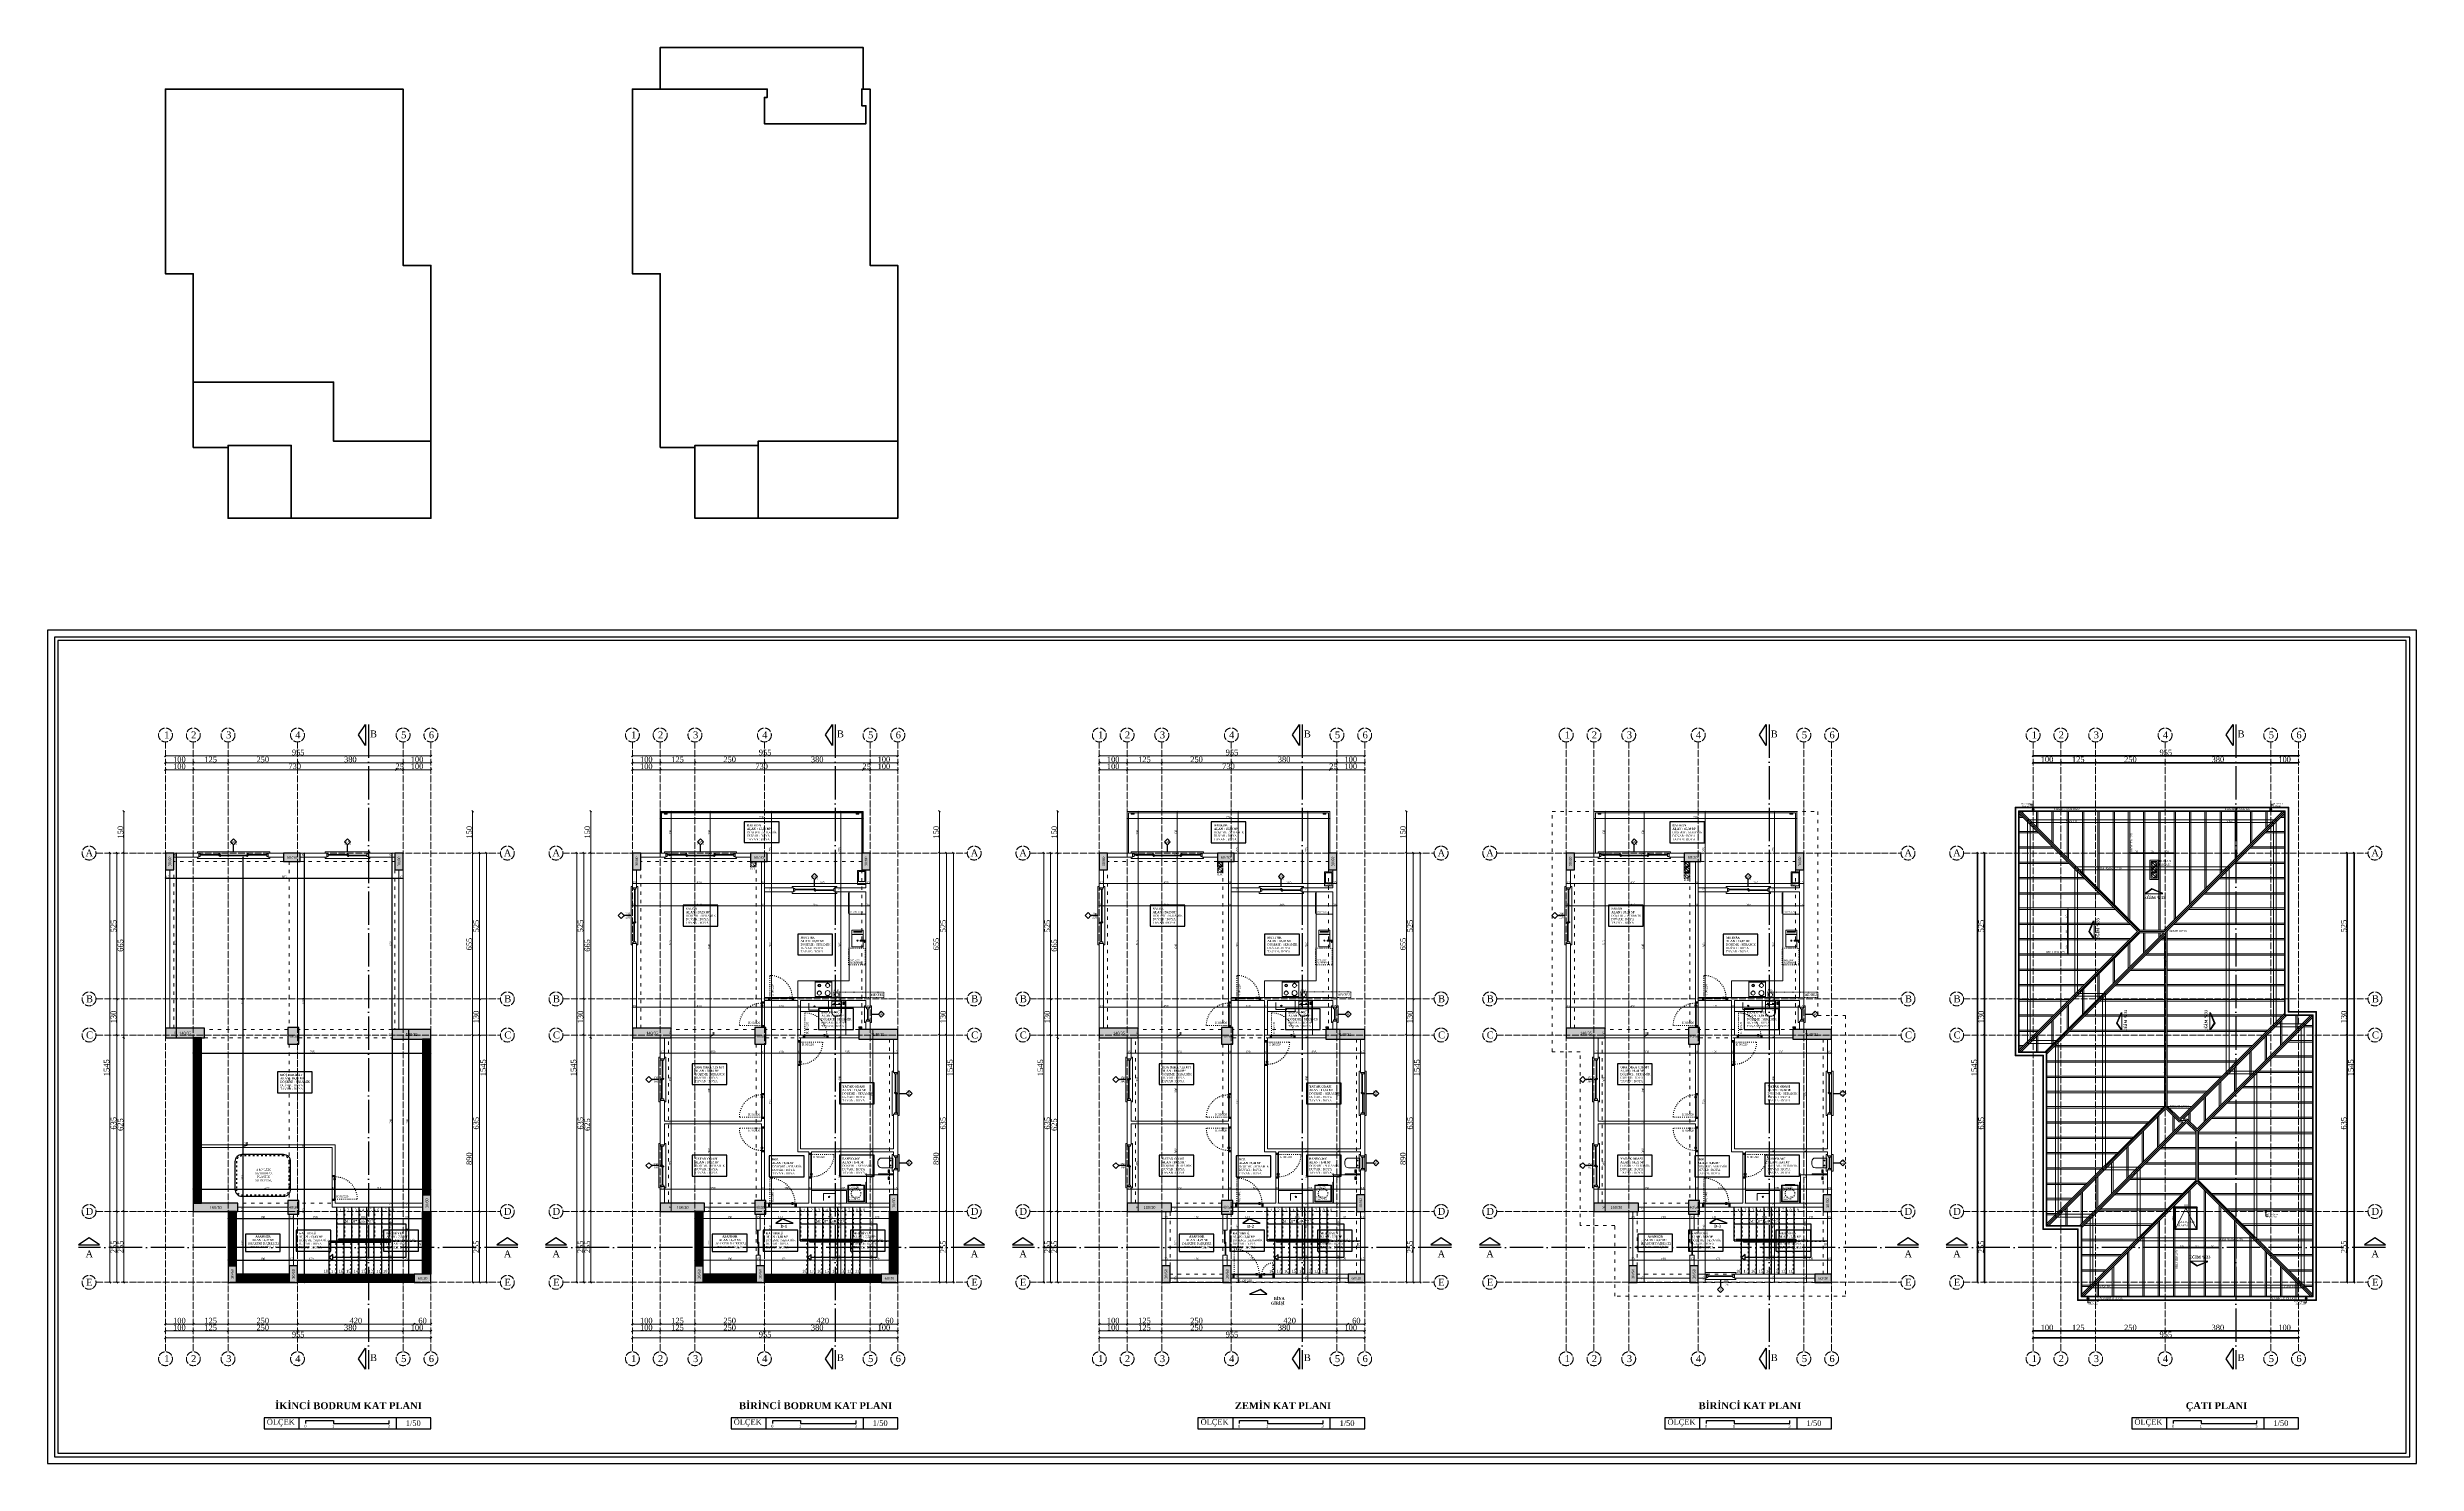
# Model space of a CAD drawing. Header units: metres. Extents: x -5196 to 34307, y 7076 to 19260.
# Drawn here: x 10032 to 18557, y 9174 to 14271 of the extents above; entities that cross this region are included whole.
import ezdxf

# ---------------------------------------------------------------- set-up
doc = ezdxf.new("R2010")
doc.units = ezdxf.units.M
for name, pattern in [('ACAD_ISO03', [30, 12, -18]), ('ACAD_ISO03W100', [30, 12, -18]), ('ACAD_ISO04W100', [30, 24, -3, 0, -3]), ('DUZ', [0])]:
    doc.linetypes.add(name, pattern=pattern)
doc.layers.add('YLZ-AKS', color=7, linetype='ACAD_ISO04W100', lineweight=5, true_color=0x2e2f36)
doc.layers.add('YLZ-TARAMA', color=7, linetype='Continuous', lineweight=5, true_color=0x686d6c)
for name, color, linetype, lineweight in [('YLZ-ALAN HESABI', 41, 'Continuous', 35), ('YLZ-BACA', 195, 'Continuous', 5), ('YLZ-DUVAR', 151, 'Continuous', 20), ('YLZ-HAVALANDIRMA', 115, 'Continuous', 5), ('YLZ-ISLAK HACİMLER', 150, 'Continuous', 9), ('YLZ-KAPI', 241, 'Continuous', 9), ('YLZ-PENCERE', 231, 'Continuous', 5), ('YLZ-TEFRİŞ', 191, 'Continuous', 20), ('YLZ-YAĞMUR İNİŞ BORUSU', 223, 'Continuous', 15), ('YLZ-ÇATI', 241, 'Continuous', 13), ('YLZ-ÖLÇÜ', 251, 'Continuous', 5)]:
    doc.layers.add(name, color=color, linetype=linetype, lineweight=lineweight)
for name, color, linetype in [('YLZ-Kesit Çizgisi', 10, 'Continuous'), ('YLZ-KOLON', 191, 'Continuous'), ('YLZ-KORKULUK', 161, 'DUZ'), ('YLZ-MERDİVEN', 11, 'Continuous'), ('YLZ-PAFTA', 165, 'Continuous'), ('YLZ-PERDE', 113, 'Continuous'), ('YLZ-SU DEPOSU', 152, 'Continuous'), ('YLZ-YAZI', 113, 'Continuous')]:
    doc.layers.add(name, color=color, linetype=linetype)
doc.layers.add('YLZ-KİRİŞ', color=123, linetype='ACAD_ISO03W100', lineweight=5, transparency=0.5)
doc.styles.add('ARIAL', font='times.ttf')
doc.dimstyles.new('YLZ - Dış Ölçü', dxfattribs={"dimscale": 2, "dimtxt": 10, "dimasz": 3, "dimexe": 1.25, "dimexo": 1, "dimgap": 1, "dimtad": 1, "dimdec": 1, "dimrnd": 0.5, "dimtxsty": 'ARIAL', "dimblk": 'OBLIQUE', "dimcen": 1, "dimclrd": 250, "dimclre": 250, "dimclrt": 150, "dimadec": 0, "dimazin": 0, "dimtfac": 1, "dimtdec": 1, "dimtmove": 1, "dimatfit": 3, "dimldrblk": 'OBLIQUE', "dimfxl": 0, "dimarcsym": 0})
doc.dimstyles.new('YLZ - İç Ölçü', dxfattribs={"dimscale": 0.75, "dimtxt": 10, "dimasz": 3, "dimexe": 1.25, "dimexo": 1, "dimgap": 1, "dimtad": 1, "dimdec": 1, "dimrnd": 0.5, "dimtxsty": 'ARIAL', "dimblk": 'OBLIQUE', "dimcen": 1, "dimclrd": 256, "dimclre": 256, "dimclrt": 125, "dimadec": 0, "dimazin": 0, "dimtfac": 1, "dimtdec": 1, "dimtmove": 1, "dimatfit": 3, "dimldrblk": 'OBLIQUE', "dimfxl": 0, "dimarcsym": 0})

# ---------------------------------------------------------------- blocks, each defined once
blk = doc.blocks.new('_Oblique')
at = {"color": 0, "linetype": 'ByBlock', "lineweight": -2}
blk.add_line((-0.5, -0.5), (0.5, 0.5), dxfattribs=at)
blk = doc.blocks.new('*D6072')
at = {"layer": 'Defpoints', "color": 0, "transparency": 16777216}
for p in [(482190, 4517160.7), (483145, 4517160.7), (483145, 4517160.7)]:
    blk.add_point(p, dxfattribs=at)
at = {"layer": 'YLZ-ÖLÇÜ', "color": 250, "lineweight": -2, "transparency": 16777216}
for p, q in [((482190, 4517160.7), (482190, 4517163.2)), ((482190, 4517160.7), (483145, 4517160.7)), ((483145, 4517160.7), (483145, 4517163.2))]:
    blk.add_line(p, q, dxfattribs=at)
at = {"layer": 'YLZ-ÖLÇÜ', "color": 250, "lineweight": -2, "transparency": 16777216, "xscale": 6, "yscale": 6, "zscale": 6, "rotation": 180}
blk.add_blockref('_Oblique', (482190, 4517160.7), dxfattribs=at)
at = {"layer": 'YLZ-ÖLÇÜ', "color": 250, "lineweight": -2, "transparency": 16777216, "xscale": 6, "yscale": 6, "zscale": 6}
blk.add_blockref('_Oblique', (483145, 4517160.7), dxfattribs=at)
at = {"layer": 'YLZ-ÖLÇÜ', "color": 150, "transparency": 16777216, "insert": (482667.5, 4517172.9), "char_height": 20, "attachment_point": 5, "style": 'ARIAL'}
blk.add_mtext('955', dxfattribs=at)
blk = doc.blocks.new('*D6073')
at = {"layer": 'Defpoints', "color": 0, "transparency": 16777216}
for p in [(482015, 4516285.7), (482015, 4516155.7), (482015, 4516155.7)]:
    blk.add_point(p, dxfattribs=at)
at = {"layer": 'YLZ-ÖLÇÜ', "color": 250, "lineweight": -2, "transparency": 16777216}
for p, q in [((482015, 4516285.7), (482017.5, 4516285.7)), ((482015, 4516285.7), (482015, 4516155.7)), ((482015, 4516155.7), (482017.5, 4516155.7))]:
    blk.add_line(p, q, dxfattribs=at)
at = {"layer": 'YLZ-ÖLÇÜ', "color": 250, "lineweight": -2, "transparency": 16777216, "xscale": 6, "yscale": 6, "zscale": 6}
for p, rotation in [((482015, 4516285.7), 90), ((482015, 4516155.7), 270)]:
    blk.add_blockref('_Oblique', p, dxfattribs=dict(at, rotation=rotation))
at = {"layer": 'YLZ-ÖLÇÜ', "color": 150, "transparency": 16777216, "insert": (482002.9, 4516220.7), "char_height": 20, "attachment_point": 5, "rotation": 90, "style": 'ARIAL'}
blk.add_mtext('130', dxfattribs=at)
blk = doc.blocks.new('*D6074')
at = {"layer": 'Defpoints', "color": 0, "transparency": 16777216}
for p in [(482015, 4516155.7), (482015, 4515520.7), (482015, 4515520.7)]:
    blk.add_point(p, dxfattribs=at)
at = {"layer": 'YLZ-ÖLÇÜ', "color": 250, "lineweight": -2, "transparency": 16777216}
for p, q in [((482015, 4516155.7), (482017.5, 4516155.7)), ((482015, 4516155.7), (482015, 4515520.7)), ((482015, 4515520.7), (482017.5, 4515520.7))]:
    blk.add_line(p, q, dxfattribs=at)
at = {"layer": 'YLZ-ÖLÇÜ', "color": 250, "lineweight": -2, "transparency": 16777216, "xscale": 6, "yscale": 6, "zscale": 6}
for p, rotation in [((482015, 4516155.7), 90), ((482015, 4515520.7), 270)]:
    blk.add_blockref('_Oblique', p, dxfattribs=dict(at, rotation=rotation))
at = {"layer": 'YLZ-ÖLÇÜ', "color": 150, "transparency": 16777216, "insert": (482002.9, 4515838.2), "char_height": 20, "attachment_point": 5, "rotation": 90, "style": 'ARIAL'}
blk.add_mtext('635', dxfattribs=at)
blk = doc.blocks.new('*D6075')
at = {"layer": 'Defpoints', "color": 0, "transparency": 16777216}
for p in [(482015, 4515520.7), (482015, 4515265.7), (482015, 4515265.7)]:
    blk.add_point(p, dxfattribs=at)
at = {"layer": 'YLZ-ÖLÇÜ', "color": 250, "lineweight": -2, "transparency": 16777216}
for p, q in [((482015, 4515520.7), (482017.5, 4515520.7)), ((482015, 4515520.7), (482015, 4515265.7)), ((482015, 4515265.7), (482017.5, 4515265.7))]:
    blk.add_line(p, q, dxfattribs=at)
at = {"layer": 'YLZ-ÖLÇÜ', "color": 250, "lineweight": -2, "transparency": 16777216, "xscale": 6, "yscale": 6, "zscale": 6}
for p, rotation in [((482015, 4515520.7), 90), ((482015, 4515265.7), 270)]:
    blk.add_blockref('_Oblique', p, dxfattribs=dict(at, rotation=rotation))
at = {"layer": 'YLZ-ÖLÇÜ', "color": 150, "transparency": 16777216, "insert": (482002.9, 4515393.2), "char_height": 20, "attachment_point": 5, "rotation": 90, "style": 'ARIAL'}
blk.add_mtext('255', dxfattribs=at)
blk = doc.blocks.new('*D6076')
at = {"layer": 'Defpoints', "color": 0, "transparency": 16777216}
for p in [(482040, 4515520.7), (482040, 4515520.7), (482040, 4515265.7)]:
    blk.add_point(p, dxfattribs=at)
at = {"layer": 'YLZ-ÖLÇÜ', "color": 250, "lineweight": -2, "transparency": 16777216}
for p, q in [((482040, 4515520.7), (482042.5, 4515520.7)), ((482040, 4515265.7), (482040, 4515520.7)), ((482040, 4515265.7), (482042.5, 4515265.7))]:
    blk.add_line(p, q, dxfattribs=at)
at = {"layer": 'YLZ-ÖLÇÜ', "color": 250, "lineweight": -2, "transparency": 16777216, "xscale": 6, "yscale": 6, "zscale": 6}
for p, rotation in [((482040, 4515520.7), 90), ((482040, 4515265.7), 270)]:
    blk.add_blockref('_Oblique', p, dxfattribs=dict(at, rotation=rotation))
at = {"layer": 'YLZ-ÖLÇÜ', "color": 150, "transparency": 16777216, "insert": (482027.9, 4515393.2), "char_height": 20, "attachment_point": 5, "rotation": 90, "style": 'ARIAL'}
blk.add_mtext('255', dxfattribs=at)
blk = doc.blocks.new('*D6077')
at = {"layer": 'Defpoints', "color": 0, "transparency": 16777216}
for p in [(482040, 4516145.7), (482040, 4516145.7), (482040, 4515520.7)]:
    blk.add_point(p, dxfattribs=at)
at = {"layer": 'YLZ-ÖLÇÜ', "color": 250, "lineweight": -2, "transparency": 16777216}
for p, q in [((482040, 4516145.7), (482042.5, 4516145.7)), ((482040, 4515520.7), (482040, 4516145.7)), ((482040, 4515520.7), (482042.5, 4515520.7))]:
    blk.add_line(p, q, dxfattribs=at)
at = {"layer": 'YLZ-ÖLÇÜ', "color": 250, "lineweight": -2, "transparency": 16777216, "xscale": 6, "yscale": 6, "zscale": 6}
for p, rotation in [((482040, 4516145.7), 90), ((482040, 4515520.7), 270)]:
    blk.add_blockref('_Oblique', p, dxfattribs=dict(at, rotation=rotation))
at = {"layer": 'YLZ-ÖLÇÜ', "color": 150, "transparency": 16777216, "insert": (482027.9, 4515833.2), "char_height": 20, "attachment_point": 5, "rotation": 90, "style": 'ARIAL'}
blk.add_mtext('625', dxfattribs=at)
blk = doc.blocks.new('*D6078')
at = {"layer": 'Defpoints', "color": 0, "transparency": 16777216}
for p in [(483045, 4517135.7), (483145, 4517135.7), (483145, 4517135.7)]:
    blk.add_point(p, dxfattribs=at)
at = {"layer": 'YLZ-ÖLÇÜ', "color": 250, "lineweight": -2, "transparency": 16777216}
for p, q in [((483045, 4517135.7), (483045, 4517138.2)), ((483045, 4517135.7), (483145, 4517135.7)), ((483145, 4517135.7), (483145, 4517138.2))]:
    blk.add_line(p, q, dxfattribs=at)
at = {"layer": 'YLZ-ÖLÇÜ', "color": 250, "lineweight": -2, "transparency": 16777216, "xscale": 6, "yscale": 6, "zscale": 6, "rotation": 180}
blk.add_blockref('_Oblique', (483045, 4517135.7), dxfattribs=at)
at = {"layer": 'YLZ-ÖLÇÜ', "color": 250, "lineweight": -2, "transparency": 16777216, "xscale": 6, "yscale": 6, "zscale": 6}
blk.add_blockref('_Oblique', (483145, 4517135.7), dxfattribs=at)
at = {"layer": 'YLZ-ÖLÇÜ', "color": 150, "transparency": 16777216, "insert": (483095, 4517147.8), "char_height": 20, "attachment_point": 5, "style": 'ARIAL'}
blk.add_mtext('100', dxfattribs=at)
blk = doc.blocks.new('*D6079')
at = {"layer": 'Defpoints', "color": 0, "transparency": 16777216}
for p in [(482190, 4517110.7), (482290, 4517110.7), (482290, 4517110.7)]:
    blk.add_point(p, dxfattribs=at)
at = {"layer": 'YLZ-ÖLÇÜ', "color": 250, "lineweight": -2, "transparency": 16777216}
for p, q in [((482190, 4517110.7), (482190, 4517113.2)), ((482190, 4517110.7), (482290, 4517110.7)), ((482290, 4517110.7), (482290, 4517113.2))]:
    blk.add_line(p, q, dxfattribs=at)
at = {"layer": 'YLZ-ÖLÇÜ', "color": 250, "lineweight": -2, "transparency": 16777216, "xscale": 6, "yscale": 6, "zscale": 6, "rotation": 180}
blk.add_blockref('_Oblique', (482190, 4517110.7), dxfattribs=at)
at = {"layer": 'YLZ-ÖLÇÜ', "color": 250, "lineweight": -2, "transparency": 16777216, "xscale": 6, "yscale": 6, "zscale": 6}
blk.add_blockref('_Oblique', (482290, 4517110.7), dxfattribs=at)
at = {"layer": 'YLZ-ÖLÇÜ', "color": 150, "transparency": 16777216, "insert": (482240, 4517122.8), "char_height": 20, "attachment_point": 5, "style": 'ARIAL'}
blk.add_mtext('100', dxfattribs=at)
blk = doc.blocks.new('*D6080')
at = {"layer": 'Defpoints', "color": 0, "transparency": 16777216}
for p in [(482290, 4517110.7), (483020, 4517110.7), (483020, 4517110.7)]:
    blk.add_point(p, dxfattribs=at)
at = {"layer": 'YLZ-ÖLÇÜ', "color": 250, "lineweight": -2, "transparency": 16777216}
for p, q in [((482290, 4517110.7), (482290, 4517113.2)), ((482290, 4517110.7), (483020, 4517110.7)), ((483020, 4517110.7), (483020, 4517113.2))]:
    blk.add_line(p, q, dxfattribs=at)
at = {"layer": 'YLZ-ÖLÇÜ', "color": 250, "lineweight": -2, "transparency": 16777216, "xscale": 6, "yscale": 6, "zscale": 6, "rotation": 180}
blk.add_blockref('_Oblique', (482290, 4517110.7), dxfattribs=at)
at = {"layer": 'YLZ-ÖLÇÜ', "color": 250, "lineweight": -2, "transparency": 16777216, "xscale": 6, "yscale": 6, "zscale": 6}
blk.add_blockref('_Oblique', (483020, 4517110.7), dxfattribs=at)
at = {"layer": 'YLZ-ÖLÇÜ', "color": 150, "transparency": 16777216, "insert": (482655, 4517122.9), "char_height": 20, "attachment_point": 5, "style": 'ARIAL'}
blk.add_mtext('730', dxfattribs=at)
blk = doc.blocks.new('*D6081')
at = {"layer": 'Defpoints', "color": 0, "transparency": 16777216}
for p in [(483020, 4517110.7), (483045, 4517110.7), (483045, 4517110.7)]:
    blk.add_point(p, dxfattribs=at)
at = {"layer": 'YLZ-ÖLÇÜ', "color": 250, "lineweight": -2, "transparency": 16777216}
for p, q in [((483020, 4517110.7), (483020, 4517113.2)), ((483020, 4517110.7), (483045, 4517110.7)), ((483045, 4517110.7), (483045, 4517113.2))]:
    blk.add_line(p, q, dxfattribs=at)
at = {"layer": 'YLZ-ÖLÇÜ', "color": 250, "lineweight": -2, "transparency": 16777216, "xscale": 6, "yscale": 6, "zscale": 6, "rotation": 180}
blk.add_blockref('_Oblique', (483020, 4517110.7), dxfattribs=at)
at = {"layer": 'YLZ-ÖLÇÜ', "color": 250, "lineweight": -2, "transparency": 16777216, "xscale": 6, "yscale": 6, "zscale": 6}
blk.add_blockref('_Oblique', (483045, 4517110.7), dxfattribs=at)
at = {"layer": 'YLZ-ÖLÇÜ', "color": 150, "transparency": 16777216, "insert": (483032.5, 4517122.8), "char_height": 20, "attachment_point": 5, "style": 'ARIAL'}
blk.add_mtext('25', dxfattribs=at)
blk = doc.blocks.new('*D6082')
at = {"layer": 'Defpoints', "color": 0, "transparency": 16777216}
for p in [(483045, 4517110.7), (483145, 4517110.7), (483145, 4517110.7)]:
    blk.add_point(p, dxfattribs=at)
at = {"layer": 'YLZ-ÖLÇÜ', "color": 250, "lineweight": -2, "transparency": 16777216}
for p, q in [((483045, 4517110.7), (483045, 4517113.2)), ((483045, 4517110.7), (483145, 4517110.7)), ((483145, 4517110.7), (483145, 4517113.2))]:
    blk.add_line(p, q, dxfattribs=at)
at = {"layer": 'YLZ-ÖLÇÜ', "color": 250, "lineweight": -2, "transparency": 16777216, "xscale": 6, "yscale": 6, "zscale": 6, "rotation": 180}
blk.add_blockref('_Oblique', (483045, 4517110.7), dxfattribs=at)
at = {"layer": 'YLZ-ÖLÇÜ', "color": 250, "lineweight": -2, "transparency": 16777216, "xscale": 6, "yscale": 6, "zscale": 6}
blk.add_blockref('_Oblique', (483145, 4517110.7), dxfattribs=at)
at = {"layer": 'YLZ-ÖLÇÜ', "color": 150, "transparency": 16777216, "insert": (483095, 4517122.8), "char_height": 20, "attachment_point": 5, "style": 'ARIAL'}
blk.add_mtext('100', dxfattribs=at)
blk = doc.blocks.new('*D6083')
at = {"layer": 'Defpoints', "color": 0, "transparency": 16777216}
for p in [(482190, 4517135.7), (482290, 4517135.7), (482290, 4517135.7)]:
    blk.add_point(p, dxfattribs=at)
at = {"layer": 'YLZ-ÖLÇÜ', "color": 250, "lineweight": -2, "transparency": 16777216}
for p, q in [((482190, 4517135.7), (482190, 4517138.2)), ((482190, 4517135.7), (482290, 4517135.7)), ((482290, 4517135.7), (482290, 4517138.2))]:
    blk.add_line(p, q, dxfattribs=at)
at = {"layer": 'YLZ-ÖLÇÜ', "color": 250, "lineweight": -2, "transparency": 16777216, "xscale": 6, "yscale": 6, "zscale": 6, "rotation": 180}
blk.add_blockref('_Oblique', (482190, 4517135.7), dxfattribs=at)
at = {"layer": 'YLZ-ÖLÇÜ', "color": 250, "lineweight": -2, "transparency": 16777216, "xscale": 6, "yscale": 6, "zscale": 6}
blk.add_blockref('_Oblique', (482290, 4517135.7), dxfattribs=at)
at = {"layer": 'YLZ-ÖLÇÜ', "color": 150, "transparency": 16777216, "insert": (482240, 4517147.8), "char_height": 20, "attachment_point": 5, "style": 'ARIAL'}
blk.add_mtext('100', dxfattribs=at)
blk = doc.blocks.new('*D6084')
at = {"layer": 'Defpoints', "color": 0, "transparency": 16777216}
for p in [(482290, 4517135.7), (482415, 4517135.7), (482415, 4517135.7)]:
    blk.add_point(p, dxfattribs=at)
at = {"layer": 'YLZ-ÖLÇÜ', "color": 250, "lineweight": -2, "transparency": 16777216}
for p, q in [((482290, 4517135.7), (482290, 4517138.2)), ((482290, 4517135.7), (482415, 4517135.7)), ((482415, 4517135.7), (482415, 4517138.2))]:
    blk.add_line(p, q, dxfattribs=at)
at = {"layer": 'YLZ-ÖLÇÜ', "color": 250, "lineweight": -2, "transparency": 16777216, "xscale": 6, "yscale": 6, "zscale": 6, "rotation": 180}
blk.add_blockref('_Oblique', (482290, 4517135.7), dxfattribs=at)
at = {"layer": 'YLZ-ÖLÇÜ', "color": 250, "lineweight": -2, "transparency": 16777216, "xscale": 6, "yscale": 6, "zscale": 6}
blk.add_blockref('_Oblique', (482415, 4517135.7), dxfattribs=at)
at = {"layer": 'YLZ-ÖLÇÜ', "color": 150, "transparency": 16777216, "insert": (482352.5, 4517147.8), "char_height": 20, "attachment_point": 5, "style": 'ARIAL'}
blk.add_mtext('125', dxfattribs=at)
blk = doc.blocks.new('*D6085')
at = {"layer": 'Defpoints', "color": 0, "transparency": 16777216}
for p in [(482415, 4517135.7), (482665, 4517135.7), (482665, 4517135.7)]:
    blk.add_point(p, dxfattribs=at)
at = {"layer": 'YLZ-ÖLÇÜ', "color": 250, "lineweight": -2, "transparency": 16777216}
for p, q in [((482415, 4517135.7), (482415, 4517138.2)), ((482415, 4517135.7), (482665, 4517135.7)), ((482665, 4517135.7), (482665, 4517138.2))]:
    blk.add_line(p, q, dxfattribs=at)
at = {"layer": 'YLZ-ÖLÇÜ', "color": 250, "lineweight": -2, "transparency": 16777216, "xscale": 6, "yscale": 6, "zscale": 6, "rotation": 180}
blk.add_blockref('_Oblique', (482415, 4517135.7), dxfattribs=at)
at = {"layer": 'YLZ-ÖLÇÜ', "color": 250, "lineweight": -2, "transparency": 16777216, "xscale": 6, "yscale": 6, "zscale": 6}
blk.add_blockref('_Oblique', (482665, 4517135.7), dxfattribs=at)
at = {"layer": 'YLZ-ÖLÇÜ', "color": 150, "transparency": 16777216, "insert": (482540, 4517147.8), "char_height": 20, "attachment_point": 5, "style": 'ARIAL'}
blk.add_mtext('250', dxfattribs=at)
blk = doc.blocks.new('*D6086')
at = {"layer": 'Defpoints', "color": 0, "transparency": 16777216}
for p in [(482665, 4517135.7), (483045, 4517135.7), (483045, 4517135.7)]:
    blk.add_point(p, dxfattribs=at)
at = {"layer": 'YLZ-ÖLÇÜ', "color": 250, "lineweight": -2, "transparency": 16777216}
for p, q in [((482665, 4517135.7), (482665, 4517138.2)), ((482665, 4517135.7), (483045, 4517135.7)), ((483045, 4517135.7), (483045, 4517138.2))]:
    blk.add_line(p, q, dxfattribs=at)
at = {"layer": 'YLZ-ÖLÇÜ', "color": 250, "lineweight": -2, "transparency": 16777216, "xscale": 6, "yscale": 6, "zscale": 6, "rotation": 180}
blk.add_blockref('_Oblique', (482665, 4517135.7), dxfattribs=at)
at = {"layer": 'YLZ-ÖLÇÜ', "color": 250, "lineweight": -2, "transparency": 16777216, "xscale": 6, "yscale": 6, "zscale": 6}
blk.add_blockref('_Oblique', (483045, 4517135.7), dxfattribs=at)
at = {"layer": 'YLZ-ÖLÇÜ', "color": 150, "transparency": 16777216, "insert": (482855, 4517147.8), "char_height": 20, "attachment_point": 5, "style": 'ARIAL'}
blk.add_mtext('380', dxfattribs=at)
blk = doc.blocks.new('*D6087')
at = {"layer": 'Defpoints', "color": 0, "transparency": 16777216}
for p in [(482040, 4516810.7), (482040, 4516810.7), (482040, 4516145.7)]:
    blk.add_point(p, dxfattribs=at)
at = {"layer": 'YLZ-ÖLÇÜ', "color": 250, "lineweight": -2, "transparency": 16777216}
for p, q in [((482040, 4516810.7), (482042.5, 4516810.7)), ((482040, 4516145.7), (482040, 4516810.7)), ((482040, 4516145.7), (482042.5, 4516145.7))]:
    blk.add_line(p, q, dxfattribs=at)
at = {"layer": 'YLZ-ÖLÇÜ', "color": 250, "lineweight": -2, "transparency": 16777216, "xscale": 6, "yscale": 6, "zscale": 6}
for p, rotation in [((482040, 4516810.7), 90), ((482040, 4516145.7), 270)]:
    blk.add_blockref('_Oblique', p, dxfattribs=dict(at, rotation=rotation))
at = {"layer": 'YLZ-ÖLÇÜ', "color": 150, "transparency": 16777216, "insert": (482027.9, 4516478.2), "char_height": 20, "attachment_point": 5, "rotation": 90, "style": 'ARIAL'}
blk.add_mtext('665', dxfattribs=at)
blk = doc.blocks.new('*D6088')
at = {"layer": 'Defpoints', "color": 0, "transparency": 16777216}
for p in [(482040, 4516960.7), (482040, 4516960.7), (482040, 4516810.7)]:
    blk.add_point(p, dxfattribs=at)
at = {"layer": 'YLZ-ÖLÇÜ', "color": 250, "lineweight": -2, "transparency": 16777216}
for p, q in [((482040, 4516960.7), (482042.5, 4516960.7)), ((482040, 4516810.7), (482040, 4516960.7)), ((482040, 4516810.7), (482042.5, 4516810.7))]:
    blk.add_line(p, q, dxfattribs=at)
at = {"layer": 'YLZ-ÖLÇÜ', "color": 250, "lineweight": -2, "transparency": 16777216, "xscale": 6, "yscale": 6, "zscale": 6}
for p, rotation in [((482040, 4516960.7), 90), ((482040, 4516810.7), 270)]:
    blk.add_blockref('_Oblique', p, dxfattribs=dict(at, rotation=rotation))
at = {"layer": 'YLZ-ÖLÇÜ', "color": 150, "transparency": 16777216, "insert": (482027.9, 4516885.7), "char_height": 20, "attachment_point": 5, "rotation": 90, "style": 'ARIAL'}
blk.add_mtext('150', dxfattribs=at)
blk = doc.blocks.new('*D6089')
at = {"layer": 'Defpoints', "color": 0, "transparency": 16777216}
for p in [(481990, 4516810.7), (481990, 4516810.7), (481990, 4515265.7)]:
    blk.add_point(p, dxfattribs=at)
at = {"layer": 'YLZ-ÖLÇÜ', "color": 250, "lineweight": -2, "transparency": 16777216}
for p, q in [((481990, 4516810.7), (481992.5, 4516810.7)), ((481990, 4515265.7), (481990, 4516810.7)), ((481990, 4515265.7), (481992.5, 4515265.7))]:
    blk.add_line(p, q, dxfattribs=at)
at = {"layer": 'YLZ-ÖLÇÜ', "color": 250, "lineweight": -2, "transparency": 16777216, "xscale": 6, "yscale": 6, "zscale": 6}
for p, rotation in [((481990, 4516810.7), 90), ((481990, 4515265.7), 270)]:
    blk.add_blockref('_Oblique', p, dxfattribs=dict(at, rotation=rotation))
at = {"layer": 'YLZ-ÖLÇÜ', "color": 150, "transparency": 16777216, "insert": (481977.9, 4516038.2), "char_height": 20, "attachment_point": 5, "rotation": 90, "style": 'ARIAL'}
blk.add_mtext('1545', dxfattribs=at)
blk = doc.blocks.new('*D6090')
at = {"layer": 'Defpoints', "color": 0, "transparency": 16777216}
for p in [(482015, 4516810.7), (482015, 4516285.7), (482015, 4516285.7)]:
    blk.add_point(p, dxfattribs=at)
at = {"layer": 'YLZ-ÖLÇÜ', "color": 250, "lineweight": -2, "transparency": 16777216}
for p, q in [((482015, 4516810.7), (482017.5, 4516810.7)), ((482015, 4516810.7), (482015, 4516285.7)), ((482015, 4516285.7), (482017.5, 4516285.7))]:
    blk.add_line(p, q, dxfattribs=at)
at = {"layer": 'YLZ-ÖLÇÜ', "color": 250, "lineweight": -2, "transparency": 16777216, "xscale": 6, "yscale": 6, "zscale": 6}
for p, rotation in [((482015, 4516810.7), 90), ((482015, 4516285.7), 270)]:
    blk.add_blockref('_Oblique', p, dxfattribs=dict(at, rotation=rotation))
at = {"layer": 'YLZ-ÖLÇÜ', "color": 150, "transparency": 16777216, "insert": (482002.9, 4516548.2), "char_height": 20, "attachment_point": 5, "rotation": 90, "style": 'ARIAL'}
blk.add_mtext('525', dxfattribs=at)
blk = doc.blocks.new('*D6091')
at = {"layer": 'Defpoints', "color": 0, "transparency": 16777216}
for p in [(482190, 4515065.7), (483145, 4515065.7), (483145, 4515065.7)]:
    blk.add_point(p, dxfattribs=at)
at = {"layer": 'YLZ-ÖLÇÜ', "color": 250, "lineweight": -2, "transparency": 16777216}
for p, q in [((482190, 4515065.7), (482190, 4515068.2)), ((482190, 4515065.7), (483145, 4515065.7)), ((483145, 4515065.7), (483145, 4515068.2))]:
    blk.add_line(p, q, dxfattribs=at)
at = {"layer": 'YLZ-ÖLÇÜ', "color": 250, "lineweight": -2, "transparency": 16777216, "xscale": 6, "yscale": 6, "zscale": 6, "rotation": 180}
blk.add_blockref('_Oblique', (482190, 4515065.7), dxfattribs=at)
at = {"layer": 'YLZ-ÖLÇÜ', "color": 250, "lineweight": -2, "transparency": 16777216, "xscale": 6, "yscale": 6, "zscale": 6}
blk.add_blockref('_Oblique', (483145, 4515065.7), dxfattribs=at)
at = {"layer": 'YLZ-ÖLÇÜ', "color": 150, "transparency": 16777216, "insert": (482667.5, 4515077.9), "char_height": 20, "attachment_point": 5, "style": 'ARIAL'}
blk.add_mtext('955', dxfattribs=at)
blk = doc.blocks.new('*D6092')
at = {"layer": 'Defpoints', "color": 0, "transparency": 16777216}
for p in [(482190, 4515090.7), (482290, 4515090.7), (482290, 4515090.7)]:
    blk.add_point(p, dxfattribs=at)
at = {"layer": 'YLZ-ÖLÇÜ', "color": 250, "lineweight": -2, "transparency": 16777216}
for p, q in [((482190, 4515090.7), (482190, 4515093.2)), ((482190, 4515090.7), (482290, 4515090.7)), ((482290, 4515090.7), (482290, 4515093.2))]:
    blk.add_line(p, q, dxfattribs=at)
at = {"layer": 'YLZ-ÖLÇÜ', "color": 250, "lineweight": -2, "transparency": 16777216, "xscale": 6, "yscale": 6, "zscale": 6, "rotation": 180}
blk.add_blockref('_Oblique', (482190, 4515090.7), dxfattribs=at)
at = {"layer": 'YLZ-ÖLÇÜ', "color": 250, "lineweight": -2, "transparency": 16777216, "xscale": 6, "yscale": 6, "zscale": 6}
blk.add_blockref('_Oblique', (482290, 4515090.7), dxfattribs=at)
at = {"layer": 'YLZ-ÖLÇÜ', "color": 150, "transparency": 16777216, "insert": (482240, 4515102.8), "char_height": 20, "attachment_point": 5, "style": 'ARIAL'}
blk.add_mtext('100', dxfattribs=at)
blk = doc.blocks.new('*D6093')
at = {"layer": 'Defpoints', "color": 0, "transparency": 16777216}
for p in [(482290, 4515090.7), (482415, 4515090.7), (482415, 4515090.7)]:
    blk.add_point(p, dxfattribs=at)
at = {"layer": 'YLZ-ÖLÇÜ', "color": 250, "lineweight": -2, "transparency": 16777216}
for p, q in [((482290, 4515090.7), (482290, 4515093.2)), ((482290, 4515090.7), (482415, 4515090.7)), ((482415, 4515090.7), (482415, 4515093.2))]:
    blk.add_line(p, q, dxfattribs=at)
at = {"layer": 'YLZ-ÖLÇÜ', "color": 250, "lineweight": -2, "transparency": 16777216, "xscale": 6, "yscale": 6, "zscale": 6, "rotation": 180}
blk.add_blockref('_Oblique', (482290, 4515090.7), dxfattribs=at)
at = {"layer": 'YLZ-ÖLÇÜ', "color": 250, "lineweight": -2, "transparency": 16777216, "xscale": 6, "yscale": 6, "zscale": 6}
blk.add_blockref('_Oblique', (482415, 4515090.7), dxfattribs=at)
at = {"layer": 'YLZ-ÖLÇÜ', "color": 150, "transparency": 16777216, "insert": (482352.5, 4515102.8), "char_height": 20, "attachment_point": 5, "style": 'ARIAL'}
blk.add_mtext('125', dxfattribs=at)
blk = doc.blocks.new('*D6094')
at = {"layer": 'Defpoints', "color": 0, "transparency": 16777216}
for p in [(482415, 4515090.7), (482665, 4515090.7), (482665, 4515090.7)]:
    blk.add_point(p, dxfattribs=at)
at = {"layer": 'YLZ-ÖLÇÜ', "color": 250, "lineweight": -2, "transparency": 16777216}
for p, q in [((482415, 4515090.7), (482415, 4515093.2)), ((482415, 4515090.7), (482665, 4515090.7)), ((482665, 4515090.7), (482665, 4515093.2))]:
    blk.add_line(p, q, dxfattribs=at)
at = {"layer": 'YLZ-ÖLÇÜ', "color": 250, "lineweight": -2, "transparency": 16777216, "xscale": 6, "yscale": 6, "zscale": 6, "rotation": 180}
blk.add_blockref('_Oblique', (482415, 4515090.7), dxfattribs=at)
at = {"layer": 'YLZ-ÖLÇÜ', "color": 250, "lineweight": -2, "transparency": 16777216, "xscale": 6, "yscale": 6, "zscale": 6}
blk.add_blockref('_Oblique', (482665, 4515090.7), dxfattribs=at)
at = {"layer": 'YLZ-ÖLÇÜ', "color": 150, "transparency": 16777216, "insert": (482540, 4515102.8), "char_height": 20, "attachment_point": 5, "style": 'ARIAL'}
blk.add_mtext('250', dxfattribs=at)
blk = doc.blocks.new('*D6095')
at = {"layer": 'Defpoints', "color": 0, "transparency": 16777216}
for p in [(483345, 4516810.7), (483345, 4515265.7), (483345, 4515265.7)]:
    blk.add_point(p, dxfattribs=at)
at = {"layer": 'YLZ-ÖLÇÜ', "color": 250, "lineweight": -2, "transparency": 16777216}
for p, q in [((483345, 4516810.7), (483347.5, 4516810.7)), ((483345, 4516810.7), (483345, 4515265.7)), ((483345, 4515265.7), (483347.5, 4515265.7))]:
    blk.add_line(p, q, dxfattribs=at)
at = {"layer": 'YLZ-ÖLÇÜ', "color": 250, "lineweight": -2, "transparency": 16777216, "xscale": 6, "yscale": 6, "zscale": 6}
for p, rotation in [((483345, 4516810.7), 90), ((483345, 4515265.7), 270)]:
    blk.add_blockref('_Oblique', p, dxfattribs=dict(at, rotation=rotation))
at = {"layer": 'YLZ-ÖLÇÜ', "color": 150, "transparency": 16777216, "insert": (483332.9, 4516038.2), "char_height": 20, "attachment_point": 5, "rotation": 90, "style": 'ARIAL'}
blk.add_mtext('1545', dxfattribs=at)
blk = doc.blocks.new('*D6096')
at = {"layer": 'Defpoints', "color": 0, "transparency": 16777216}
for p in [(483320, 4515520.7), (483320, 4515520.7), (483320, 4515265.7)]:
    blk.add_point(p, dxfattribs=at)
at = {"layer": 'YLZ-ÖLÇÜ', "color": 250, "lineweight": -2, "transparency": 16777216}
for p, q in [((483320, 4515520.7), (483322.5, 4515520.7)), ((483320, 4515265.7), (483320, 4515520.7)), ((483320, 4515265.7), (483322.5, 4515265.7))]:
    blk.add_line(p, q, dxfattribs=at)
at = {"layer": 'YLZ-ÖLÇÜ', "color": 250, "lineweight": -2, "transparency": 16777216, "xscale": 6, "yscale": 6, "zscale": 6}
for p, rotation in [((483320, 4515520.7), 90), ((483320, 4515265.7), 270)]:
    blk.add_blockref('_Oblique', p, dxfattribs=dict(at, rotation=rotation))
at = {"layer": 'YLZ-ÖLÇÜ', "color": 150, "transparency": 16777216, "insert": (483307.9, 4515393.2), "char_height": 20, "attachment_point": 5, "rotation": 90, "style": 'ARIAL'}
blk.add_mtext('255', dxfattribs=at)
blk = doc.blocks.new('*D6097')
at = {"layer": 'Defpoints', "color": 0, "transparency": 16777216}
for p in [(483320, 4516155.7), (483320, 4516155.7), (483320, 4515520.7)]:
    blk.add_point(p, dxfattribs=at)
at = {"layer": 'YLZ-ÖLÇÜ', "color": 250, "lineweight": -2, "transparency": 16777216}
for p, q in [((483320, 4516155.7), (483322.5, 4516155.7)), ((483320, 4515520.7), (483320, 4516155.7)), ((483320, 4515520.7), (483322.5, 4515520.7))]:
    blk.add_line(p, q, dxfattribs=at)
at = {"layer": 'YLZ-ÖLÇÜ', "color": 250, "lineweight": -2, "transparency": 16777216, "xscale": 6, "yscale": 6, "zscale": 6}
for p, rotation in [((483320, 4516155.7), 90), ((483320, 4515520.7), 270)]:
    blk.add_blockref('_Oblique', p, dxfattribs=dict(at, rotation=rotation))
at = {"layer": 'YLZ-ÖLÇÜ', "color": 150, "transparency": 16777216, "insert": (483307.9, 4515838.2), "char_height": 20, "attachment_point": 5, "rotation": 90, "style": 'ARIAL'}
blk.add_mtext('635', dxfattribs=at)
blk = doc.blocks.new('*D6098')
at = {"layer": 'Defpoints', "color": 0, "transparency": 16777216}
for p in [(483320, 4516285.7), (483320, 4516285.7), (483320, 4516155.7)]:
    blk.add_point(p, dxfattribs=at)
at = {"layer": 'YLZ-ÖLÇÜ', "color": 250, "lineweight": -2, "transparency": 16777216}
for p, q in [((483320, 4516285.7), (483322.5, 4516285.7)), ((483320, 4516155.7), (483320, 4516285.7)), ((483320, 4516155.7), (483322.5, 4516155.7))]:
    blk.add_line(p, q, dxfattribs=at)
at = {"layer": 'YLZ-ÖLÇÜ', "color": 250, "lineweight": -2, "transparency": 16777216, "xscale": 6, "yscale": 6, "zscale": 6}
for p, rotation in [((483320, 4516285.7), 90), ((483320, 4516155.7), 270)]:
    blk.add_blockref('_Oblique', p, dxfattribs=dict(at, rotation=rotation))
at = {"layer": 'YLZ-ÖLÇÜ', "color": 150, "transparency": 16777216, "insert": (483307.9, 4516220.7), "char_height": 20, "attachment_point": 5, "rotation": 90, "style": 'ARIAL'}
blk.add_mtext('130', dxfattribs=at)
blk = doc.blocks.new('*D6099')
at = {"layer": 'Defpoints', "color": 0, "transparency": 16777216}
for p in [(483320, 4516810.7), (483320, 4516810.7), (483320, 4516285.7)]:
    blk.add_point(p, dxfattribs=at)
at = {"layer": 'YLZ-ÖLÇÜ', "color": 250, "lineweight": -2, "transparency": 16777216}
for p, q in [((483320, 4516810.7), (483322.5, 4516810.7)), ((483320, 4516285.7), (483320, 4516810.7)), ((483320, 4516285.7), (483322.5, 4516285.7))]:
    blk.add_line(p, q, dxfattribs=at)
at = {"layer": 'YLZ-ÖLÇÜ', "color": 250, "lineweight": -2, "transparency": 16777216, "xscale": 6, "yscale": 6, "zscale": 6}
for p, rotation in [((483320, 4516810.7), 90), ((483320, 4516285.7), 270)]:
    blk.add_blockref('_Oblique', p, dxfattribs=dict(at, rotation=rotation))
at = {"layer": 'YLZ-ÖLÇÜ', "color": 150, "transparency": 16777216, "insert": (483307.9, 4516548.2), "char_height": 20, "attachment_point": 5, "rotation": 90, "style": 'ARIAL'}
blk.add_mtext('525', dxfattribs=at)
blk = doc.blocks.new('*D6100')
at = {"layer": 'Defpoints', "color": 0, "transparency": 16777216}
for p in [(483295, 4516960.7), (483295, 4516810.7), (483295, 4516810.7)]:
    blk.add_point(p, dxfattribs=at)
at = {"layer": 'YLZ-ÖLÇÜ', "color": 250, "lineweight": -2, "transparency": 16777216}
for p, q in [((483295, 4516960.7), (483297.5, 4516960.7)), ((483295, 4516960.7), (483295, 4516810.7)), ((483295, 4516810.7), (483297.5, 4516810.7))]:
    blk.add_line(p, q, dxfattribs=at)
at = {"layer": 'YLZ-ÖLÇÜ', "color": 250, "lineweight": -2, "transparency": 16777216, "xscale": 6, "yscale": 6, "zscale": 6}
for p, rotation in [((483295, 4516960.7), 90), ((483295, 4516810.7), 270)]:
    blk.add_blockref('_Oblique', p, dxfattribs=dict(at, rotation=rotation))
at = {"layer": 'YLZ-ÖLÇÜ', "color": 150, "transparency": 16777216, "insert": (483282.9, 4516885.7), "char_height": 20, "attachment_point": 5, "rotation": 90, "style": 'ARIAL'}
blk.add_mtext('150', dxfattribs=at)
blk = doc.blocks.new('*D6101')
at = {"layer": 'Defpoints', "color": 0, "transparency": 16777216}
for p in [(483295, 4516810.7), (483295, 4516155.7), (483295, 4516155.7)]:
    blk.add_point(p, dxfattribs=at)
at = {"layer": 'YLZ-ÖLÇÜ', "color": 250, "lineweight": -2, "transparency": 16777216}
for p, q in [((483295, 4516810.7), (483297.5, 4516810.7)), ((483295, 4516810.7), (483295, 4516155.7)), ((483295, 4516155.7), (483297.5, 4516155.7))]:
    blk.add_line(p, q, dxfattribs=at)
at = {"layer": 'YLZ-ÖLÇÜ', "color": 250, "lineweight": -2, "transparency": 16777216, "xscale": 6, "yscale": 6, "zscale": 6}
for p, rotation in [((483295, 4516810.7), 90), ((483295, 4516155.7), 270)]:
    blk.add_blockref('_Oblique', p, dxfattribs=dict(at, rotation=rotation))
at = {"layer": 'YLZ-ÖLÇÜ', "color": 150, "transparency": 16777216, "insert": (483282.9, 4516483.2), "char_height": 20, "attachment_point": 5, "rotation": 90, "style": 'ARIAL'}
blk.add_mtext('655', dxfattribs=at)
blk = doc.blocks.new('*D6102')
at = {"layer": 'Defpoints', "color": 0, "transparency": 16777216}
for p in [(483295, 4516155.7), (483295, 4515265.7), (483295, 4515265.7)]:
    blk.add_point(p, dxfattribs=at)
at = {"layer": 'YLZ-ÖLÇÜ', "color": 250, "lineweight": -2, "transparency": 16777216}
for p, q in [((483295, 4516155.7), (483297.5, 4516155.7)), ((483295, 4516155.7), (483295, 4515265.7)), ((483295, 4515265.7), (483297.5, 4515265.7))]:
    blk.add_line(p, q, dxfattribs=at)
at = {"layer": 'YLZ-ÖLÇÜ', "color": 250, "lineweight": -2, "transparency": 16777216, "xscale": 6, "yscale": 6, "zscale": 6}
for p, rotation in [((483295, 4516155.7), 90), ((483295, 4515265.7), 270)]:
    blk.add_blockref('_Oblique', p, dxfattribs=dict(at, rotation=rotation))
at = {"layer": 'YLZ-ÖLÇÜ', "color": 150, "transparency": 16777216, "insert": (483282.8, 4515710.7), "char_height": 20, "attachment_point": 5, "rotation": 90, "style": 'ARIAL'}
blk.add_mtext('890', dxfattribs=at)
blk = doc.blocks.new('*D6103')
at = {"layer": 'Defpoints', "color": 0, "transparency": 16777216}
for p in [(482415, 4515115.7), (482665, 4515115.7), (482665, 4515115.7)]:
    blk.add_point(p, dxfattribs=at)
at = {"layer": 'YLZ-ÖLÇÜ', "color": 250, "lineweight": -2, "transparency": 16777216}
for p, q in [((482415, 4515115.7), (482415, 4515118.2)), ((482415, 4515115.7), (482665, 4515115.7)), ((482665, 4515115.7), (482665, 4515118.2))]:
    blk.add_line(p, q, dxfattribs=at)
at = {"layer": 'YLZ-ÖLÇÜ', "color": 250, "lineweight": -2, "transparency": 16777216, "xscale": 6, "yscale": 6, "zscale": 6, "rotation": 180}
blk.add_blockref('_Oblique', (482415, 4515115.7), dxfattribs=at)
at = {"layer": 'YLZ-ÖLÇÜ', "color": 250, "lineweight": -2, "transparency": 16777216, "xscale": 6, "yscale": 6, "zscale": 6}
blk.add_blockref('_Oblique', (482665, 4515115.7), dxfattribs=at)
at = {"layer": 'YLZ-ÖLÇÜ', "color": 150, "transparency": 16777216, "insert": (482540, 4515127.8), "char_height": 20, "attachment_point": 5, "style": 'ARIAL'}
blk.add_mtext('250', dxfattribs=at)
blk = doc.blocks.new('*D6104')
at = {"layer": 'Defpoints', "color": 0, "transparency": 16777216}
for p in [(482665, 4515115.7), (483085, 4515115.7), (483085, 4515115.7)]:
    blk.add_point(p, dxfattribs=at)
at = {"layer": 'YLZ-ÖLÇÜ', "color": 250, "lineweight": -2, "transparency": 16777216}
for p, q in [((482665, 4515115.7), (482665, 4515118.2)), ((482665, 4515115.7), (483085, 4515115.7)), ((483085, 4515115.7), (483085, 4515118.2))]:
    blk.add_line(p, q, dxfattribs=at)
at = {"layer": 'YLZ-ÖLÇÜ', "color": 250, "lineweight": -2, "transparency": 16777216, "xscale": 6, "yscale": 6, "zscale": 6, "rotation": 180}
blk.add_blockref('_Oblique', (482665, 4515115.7), dxfattribs=at)
at = {"layer": 'YLZ-ÖLÇÜ', "color": 250, "lineweight": -2, "transparency": 16777216, "xscale": 6, "yscale": 6, "zscale": 6}
blk.add_blockref('_Oblique', (483085, 4515115.7), dxfattribs=at)
at = {"layer": 'YLZ-ÖLÇÜ', "color": 150, "transparency": 16777216, "insert": (482875, 4515127.8), "char_height": 20, "attachment_point": 5, "style": 'ARIAL'}
blk.add_mtext('420', dxfattribs=at)
blk = doc.blocks.new('*D6105')
at = {"layer": 'Defpoints', "color": 0, "transparency": 16777216}
for p in [(483085, 4515115.7), (483145, 4515115.7), (483145, 4515115.7)]:
    blk.add_point(p, dxfattribs=at)
at = {"layer": 'YLZ-ÖLÇÜ', "color": 250, "lineweight": -2, "transparency": 16777216}
for p, q in [((483085, 4515115.7), (483085, 4515118.2)), ((483085, 4515115.7), (483145, 4515115.7)), ((483145, 4515115.7), (483145, 4515118.2))]:
    blk.add_line(p, q, dxfattribs=at)
at = {"layer": 'YLZ-ÖLÇÜ', "color": 250, "lineweight": -2, "transparency": 16777216, "xscale": 6, "yscale": 6, "zscale": 6, "rotation": 180}
blk.add_blockref('_Oblique', (483085, 4515115.7), dxfattribs=at)
at = {"layer": 'YLZ-ÖLÇÜ', "color": 250, "lineweight": -2, "transparency": 16777216, "xscale": 6, "yscale": 6, "zscale": 6}
blk.add_blockref('_Oblique', (483145, 4515115.7), dxfattribs=at)
at = {"layer": 'YLZ-ÖLÇÜ', "color": 150, "transparency": 16777216, "insert": (483115, 4515127.8), "char_height": 20, "attachment_point": 5, "style": 'ARIAL'}
blk.add_mtext('60', dxfattribs=at)
blk = doc.blocks.new('*D6106')
at = {"layer": 'Defpoints', "color": 0, "transparency": 16777216}
for p in [(482665, 4515090.7), (483045, 4515090.7), (483045, 4515090.7)]:
    blk.add_point(p, dxfattribs=at)
at = {"layer": 'YLZ-ÖLÇÜ', "color": 250, "lineweight": -2, "transparency": 16777216}
for p, q in [((482665, 4515090.7), (482665, 4515093.2)), ((482665, 4515090.7), (483045, 4515090.7)), ((483045, 4515090.7), (483045, 4515093.2))]:
    blk.add_line(p, q, dxfattribs=at)
at = {"layer": 'YLZ-ÖLÇÜ', "color": 250, "lineweight": -2, "transparency": 16777216, "xscale": 6, "yscale": 6, "zscale": 6, "rotation": 180}
blk.add_blockref('_Oblique', (482665, 4515090.7), dxfattribs=at)
at = {"layer": 'YLZ-ÖLÇÜ', "color": 250, "lineweight": -2, "transparency": 16777216, "xscale": 6, "yscale": 6, "zscale": 6}
blk.add_blockref('_Oblique', (483045, 4515090.7), dxfattribs=at)
at = {"layer": 'YLZ-ÖLÇÜ', "color": 150, "transparency": 16777216, "insert": (482855, 4515102.8), "char_height": 20, "attachment_point": 5, "style": 'ARIAL'}
blk.add_mtext('380', dxfattribs=at)
blk = doc.blocks.new('*D6107')
at = {"layer": 'Defpoints', "color": 0, "transparency": 16777216}
for p in [(483045, 4515090.7), (483145, 4515090.7), (483145, 4515090.7)]:
    blk.add_point(p, dxfattribs=at)
at = {"layer": 'YLZ-ÖLÇÜ', "color": 250, "lineweight": -2, "transparency": 16777216}
for p, q in [((483045, 4515090.7), (483045, 4515093.2)), ((483045, 4515090.7), (483145, 4515090.7)), ((483145, 4515090.7), (483145, 4515093.2))]:
    blk.add_line(p, q, dxfattribs=at)
at = {"layer": 'YLZ-ÖLÇÜ', "color": 250, "lineweight": -2, "transparency": 16777216, "xscale": 6, "yscale": 6, "zscale": 6, "rotation": 180}
blk.add_blockref('_Oblique', (483045, 4515090.7), dxfattribs=at)
at = {"layer": 'YLZ-ÖLÇÜ', "color": 250, "lineweight": -2, "transparency": 16777216, "xscale": 6, "yscale": 6, "zscale": 6}
blk.add_blockref('_Oblique', (483145, 4515090.7), dxfattribs=at)
at = {"layer": 'YLZ-ÖLÇÜ', "color": 150, "transparency": 16777216, "insert": (483095, 4515102.8), "char_height": 20, "attachment_point": 5, "style": 'ARIAL'}
blk.add_mtext('100', dxfattribs=at)
blk = doc.blocks.new('*D6108')
at = {"layer": 'Defpoints', "color": 0, "transparency": 16777216}
for p in [(482190, 4515115.7), (482290, 4515115.7), (482290, 4515115.7)]:
    blk.add_point(p, dxfattribs=at)
at = {"layer": 'YLZ-ÖLÇÜ', "color": 250, "lineweight": -2, "transparency": 16777216}
for p, q in [((482190, 4515115.7), (482190, 4515118.2)), ((482190, 4515115.7), (482290, 4515115.7)), ((482290, 4515115.7), (482290, 4515118.2))]:
    blk.add_line(p, q, dxfattribs=at)
at = {"layer": 'YLZ-ÖLÇÜ', "color": 250, "lineweight": -2, "transparency": 16777216, "xscale": 6, "yscale": 6, "zscale": 6, "rotation": 180}
blk.add_blockref('_Oblique', (482190, 4515115.7), dxfattribs=at)
at = {"layer": 'YLZ-ÖLÇÜ', "color": 250, "lineweight": -2, "transparency": 16777216, "xscale": 6, "yscale": 6, "zscale": 6}
blk.add_blockref('_Oblique', (482290, 4515115.7), dxfattribs=at)
at = {"layer": 'YLZ-ÖLÇÜ', "color": 150, "transparency": 16777216, "insert": (482240, 4515127.8), "char_height": 20, "attachment_point": 5, "style": 'ARIAL'}
blk.add_mtext('100', dxfattribs=at)
blk = doc.blocks.new('*D6109')
at = {"layer": 'Defpoints', "color": 0, "transparency": 16777216}
for p in [(482290, 4515115.7), (482415, 4515115.7), (482415, 4515115.7)]:
    blk.add_point(p, dxfattribs=at)
at = {"layer": 'YLZ-ÖLÇÜ', "color": 250, "lineweight": -2, "transparency": 16777216}
for p, q in [((482290, 4515115.7), (482290, 4515118.2)), ((482290, 4515115.7), (482415, 4515115.7)), ((482415, 4515115.7), (482415, 4515118.2))]:
    blk.add_line(p, q, dxfattribs=at)
at = {"layer": 'YLZ-ÖLÇÜ', "color": 250, "lineweight": -2, "transparency": 16777216, "xscale": 6, "yscale": 6, "zscale": 6, "rotation": 180}
blk.add_blockref('_Oblique', (482290, 4515115.7), dxfattribs=at)
at = {"layer": 'YLZ-ÖLÇÜ', "color": 250, "lineweight": -2, "transparency": 16777216, "xscale": 6, "yscale": 6, "zscale": 6}
blk.add_blockref('_Oblique', (482415, 4515115.7), dxfattribs=at)
at = {"layer": 'YLZ-ÖLÇÜ', "color": 150, "transparency": 16777216, "insert": (482352.5, 4515127.8), "char_height": 20, "attachment_point": 5, "style": 'ARIAL'}
blk.add_mtext('125', dxfattribs=at)
blk = doc.blocks.new('ZK. Kolon Plan')
at = {"layer": 'YLZ-TARAMA'}
h = blk.add_hatch(dxfattribs=at)
h.set_pattern_fill('ANSI33', color=256, angle=-90)
h.paths.add_polyline_path([(475247.3, 4505187.7), (475217.3, 4505187.7), (475217.3, 4505127.7), (475247.3, 4505127.7)])
h.paths.add_polyline_path([(475702.3, 4505187.7), (475642.3, 4505187.7), (475642.3, 4505157.7), (475702.3, 4505157.7)])
h.paths.add_polyline_path([(476072.3, 4505187.7), (476042.3, 4505187.7), (476042.3, 4505162.7), (476042.3, 4505127.7), (476072.3, 4505127.7)])
h.paths.add_polyline_path([(475357.3, 4504557.7), (475217.3, 4504557.7), (475217.3, 4504522.7), (475357.3, 4504522.7)])
h.paths.add_polyline_path([(475697.3, 4504532.7), (475697.3, 4504560.2), (475657.3, 4504560.2), (475657.3, 4504522.7), (475657.3, 4504500.2), (475697.3, 4504500.2)])
h.paths.add_polyline_path([(476172.3, 4504552.7), (476032.3, 4504552.7), (476032.3, 4504517.7), (476172.3, 4504517.7)])
h.paths.add_polyline_path([(475477.3, 4503927.7), (475317.3, 4503927.7), (475317.3, 4503897.7), (475477.3, 4503897.7)])
h.paths.add_polyline_path([(475697.3, 4503937.7), (475657.3, 4503937.7), (475657.3, 4503887.7), (475697.3, 4503887.7)])
h.paths.add_polyline_path([(476172.3, 4503957.7), (476142.3, 4503957.7), (476142.3, 4503897.7), (476172.3, 4503897.7)])
h.paths.add_polyline_path([(475472.3, 4503702.7), (475442.3, 4503702.7), (475442.3, 4503642.7), (475472.3, 4503642.7), (475472.3, 4503672.7)])
h.paths.add_polyline_path([(475692.3, 4503702.7), (475662.3, 4503702.7), (475662.3, 4503642.7), (475692.3, 4503642.7)])
h.paths.add_polyline_path([(476172.3, 4503672.7), (476142.3, 4503672.7), (476112.3, 4503672.7), (476112.3, 4503642.7), (476172.3, 4503642.7)])
at = {"layer": 'YLZ-KİRİŞ'}
for points in [[(475247.3, 4505127.7), (475217.3, 4505127.7), (475217.3, 4504557.7), (475247.3, 4504557.7)], [(475642.3, 4505157.7), (475247.3, 4505157.7), (475247.3, 4505187.7), (475642.3, 4505187.7)], [(475692.3, 4505157.7), (475662.3, 4505157.7), (475662.3, 4504560.2), (475692.3, 4504560.2)], [(475702.3, 4505157.7), (476042.3, 4505157.7), (476042.3, 4505187.7), (475702.3, 4505187.7)], [(476072.3, 4505127.7), (476042.3, 4505127.7), (476042.3, 4504552.7), (476072.3, 4504552.7)], [(475357.3, 4504522.7), (475657.3, 4504522.7), (475657.3, 4504552.7), (475357.3, 4504552.7)], [(476032.3, 4504552.7), (475697.3, 4504552.7), (475697.3, 4504522.7), (476032.3, 4504522.7)], [(475317.3, 4503927.7), (475347.3, 4503927.7), (475347.3, 4504522.7), (475317.3, 4504522.7)], [(475662.3, 4503937.7), (475692.3, 4503937.7), (475692.3, 4504500.2), (475662.3, 4504500.2)], [(476142.3, 4503957.7), (476172.3, 4503957.7), (476172.3, 4504517.7), (476142.3, 4504517.7)], [(475442.3, 4503702.7), (475472.3, 4503702.7), (475472.3, 4503897.7), (475442.3, 4503897.7)], [(475477.3, 4503897.7), (475657.3, 4503897.7), (475657.3, 4503927.7), (475477.3, 4503927.7)], [(475662.3, 4503702.7), (475692.3, 4503702.7), (475692.3, 4503887.7), (475662.3, 4503887.7)], [(475697.3, 4503897.7), (476142.3, 4503897.7), (476142.3, 4503927.7), (475697.3, 4503927.7)], [(476142.3, 4503897.7), (476172.3, 4503897.7), (476172.3, 4503672.7), (476142.3, 4503672.7)], [(475662.3, 4503672.7), (475472.3, 4503672.7), (475472.3, 4503642.7), (475662.3, 4503642.7)], [(475692.3, 4503672.7), (476112.3, 4503672.7), (476112.3, 4503642.7), (475692.3, 4503642.7)]]:
    blk.add_lwpolyline(points, close=True, dxfattribs=at)
at = {"layer": 'YLZ-KOLON'}
for points in [[(475217.3, 4505187.7), (475217.3, 4505127.7), (475247.3, 4505127.7), (475247.3, 4505187.7)], [(475702.3, 4505187.7), (475642.3, 4505187.7), (475642.3, 4505157.7), (475702.3, 4505157.7)], [(476042.3, 4505187.7), (476042.3, 4505127.7), (476072.3, 4505127.7), (476072.3, 4505187.7)], [(475357.3, 4504557.7), (475217.3, 4504557.7), (475217.3, 4504522.7), (475357.3, 4504522.7)], [(475697.3, 4504560.2), (475657.3, 4504560.2), (475657.3, 4504500.2), (475697.3, 4504500.2)], [(476172.3, 4504552.7), (476032.3, 4504552.7), (476032.3, 4504517.7), (476172.3, 4504517.7)], [(475697.3, 4503937.7), (475657.3, 4503937.7), (475657.3, 4503887.7), (475697.3, 4503887.7)], [(476142.3, 4503957.7), (476142.3, 4503897.7), (476172.3, 4503897.7), (476172.3, 4503957.7)], [(475477.3, 4503927.7), (475317.3, 4503927.7), (475317.3, 4503897.7), (475477.3, 4503897.7)], [(475442.3, 4503702.7), (475442.3, 4503642.7), (475472.3, 4503642.7), (475472.3, 4503702.7)], [(475662.3, 4503702.7), (475662.3, 4503642.7), (475692.3, 4503642.7), (475692.3, 4503702.7)], [(476172.3, 4503672.7), (476112.3, 4503672.7), (476112.3, 4503642.7), (476172.3, 4503642.7)]]:
    blk.add_lwpolyline(points, close=True, dxfattribs=at)
at = {"layer": 'YLZ-YAZI', "char_height": 10, "attachment_point": 1, "rotation": 90, "style": 'ARIAL'}
for insert in [(475227.7, 4505113.3), (476052.7, 4505113.3), (476152.7, 4503883.3), (475452.7, 4503628.3), (475672.7, 4503628.3)]:
    blk.add_mtext_dynamic_manual_height_columns('\\pi27.0082;30/60', width=86.525, gutter_width=12.5, heights=[18.5], dxfattribs=dict(at, insert=insert))
at = {"layer": 'YLZ-YAZI', "char_height": 10, "attachment_point": 1, "style": 'ARIAL'}
for s, insert in [('\\pi27.02623;60/30', (475627.9, 4505177.3)), ('\\pi24.10626;140/35', (475242.9, 4504544.8)), ('\\pi26.82435;40/50', (475634.1, 4504533.1)), ('\\pi24.10626;140/35', (476057.9, 4504539.8)), ('\\pi23.88275;160/30', (475352.9, 4503917.3)), ('\\pi26.82435;40/50', (475634.1, 4503918.1)), ('\\pi27.02623;60/30', (476097.9, 4503662.3))]:
    blk.add_mtext_dynamic_manual_height_columns(s, width=86.525, gutter_width=12.5, heights=[18.5], dxfattribs=dict(at, insert=insert))
blk = doc.blocks.new('Aks')
at = {"layer": 'YLZ-AKS'}
for p, q in [((479095.8, 4514594.6), (479095.8, 4512399.6)), ((479195.8, 4514594.6), (479195.8, 4512399.6)), ((479320.8, 4514594.6), (479320.8, 4512399.6)), ((479570.8, 4514594.6), (479570.8, 4512399.6)), ((479950.8, 4514594.6), (479950.8, 4512399.6)), ((480050.8, 4514594.6), (480050.8, 4512399.6)), ((478845.8, 4514194.6), (480300.8, 4514194.6)), ((478845.8, 4513669.6), (480300.8, 4513669.6)), ((478845.8, 4513539.6), (480300.8, 4513539.6)), ((478845.8, 4512904.6), (480300.8, 4512904.6)), ((478845.8, 4512649.6), (480300.8, 4512649.6))]:
    blk.add_line(p, q, dxfattribs=at)
for centre in [(479095.8, 4514619.6), (479195.8, 4514619.6), (479320.8, 4514619.6), (479570.8, 4514619.6), (479950.8, 4514619.6), (480050.8, 4514619.6), (478820.8, 4514194.6), (480325.8, 4514194.6), (478820.8, 4513669.6), (480325.8, 4513669.6), (478820.8, 4513539.6), (480325.8, 4513539.6), (478820.8, 4512904.6), (480325.8, 4512904.6), (478820.8, 4512649.6), (480325.8, 4512649.6), (479095.8, 4512374.6), (479195.8, 4512374.6), (479320.8, 4512374.6), (479570.8, 4512374.6), (479950.8, 4512374.6), (480050.8, 4512374.6)]:
    blk.add_circle(centre, 25, dxfattribs=at)
at = {"layer": 'YLZ-Kesit Çizgisi', "linetype": 'ACAD_ISO04W100', "ltscale": 5}
for p, q in [((479825.8, 4514657.1), (479825.8, 4512337.1)), ((480363.3, 4512774.6), (478783.3, 4512774.6))]:
    blk.add_line(p, q, dxfattribs=at)
for points in [[(479815.8, 4514582.1), (479790.8, 4514619.6), (479815.8, 4514657.1), (479815.8, 4514582.1)], [(478858.3, 4512784.6), (478820.8, 4512809.6), (478783.3, 4512784.6), (478858.3, 4512784.6)], [(480363.3, 4512784.6), (480325.8, 4512809.6), (480288.3, 4512784.6), (480363.3, 4512784.6)], [(479815.8, 4512337.1), (479790.8, 4512374.6), (479815.8, 4512412.1), (479815.8, 4512337.1)]]:
    blk.add_lwpolyline(points, dxfattribs=at)
at = {"layer": 'YLZ-Kesit Çizgisi', "linetype": 'ACAD_ISO04W100', "ltscale": 5, "char_height": 25, "attachment_point": 1, "style": 'ARIAL'}
for s, insert in [('B', (479831.6, 4514636)), ('A', (478808, 4512764.4)), ('A', (480313, 4512764.4)), ('B', (479831.6, 4512391))]:
    blk.add_mtext_dynamic_manual_height_columns(s, width=209.742, gutter_width=12.5, heights=[104], dxfattribs=dict(at, insert=insert))
at = {"layer": 'YLZ-YAZI', "char_height": 25, "attachment_point": 1, "style": 'ARIAL'}
for s, insert in [('\\pi10.94691;1', (479080.1, 4514632.5)), ('\\pi7.69349;2', (479180.1, 4514632.5)), ('\\pi8.81101;3', (479305.1, 4514632.5)), ('\\pi7.45917;4', (479555.1, 4514632.5)), ('\\pi8.63076;5', (479935.1, 4514632.5)), ('\\pi8.03595;6', (480035.1, 4514632.5)), ('\\pi2.78181;A', (478805.1, 4514207.5)), ('\\pi2.78181;A', (480310.1, 4514207.5)), ('\\pi4.7645;B', (478805.1, 4513682.5)), ('\\pi4.7645;B', (480310.1, 4513682.5)), ('\\pi4.75549;C', (478805.1, 4513552.5)), ('\\pi4.75549;C', (480310.1, 4513552.5)), ('\\pi3.44871;D', (478805.1, 4512917.5)), ('\\pi3.44871;D', (480310.1, 4512917.5)), ('\\pi5.28721;E', (478805.1, 4512662.5)), ('\\pi5.28721;E', (480310.1, 4512662.5)), ('\\pi10.94691;1', (479080.1, 4512387.5)), ('\\pi7.69349;2', (479180.1, 4512387.5)), ('\\pi8.81101;3', (479305.1, 4512387.5)), ('\\pi7.45917;4', (479555.1, 4512387.5)), ('\\pi8.63076;5', (479935.1, 4512387.5)), ('\\pi8.03595;6', (480035.1, 4512387.5))]:
    blk.add_mtext_dynamic_manual_height_columns(s, width=31.519, gutter_width=12.5, heights=[8.55], dxfattribs=dict(at, insert=insert))
blk = doc.blocks.new('B.K Kolon Plan')
at = {"layer": 'YLZ-TARAMA'}
h = blk.add_hatch(dxfattribs=at)
h.set_pattern_fill('ANSI33', color=256, angle=-90)
h.set_pattern_definition([(315, (-461660.3205, -4493945.85), (4.4901280605, 4.4901280605), []), (315, (-461660.3205, -4493950.34), (4.4901280605, 4.4901280605), [3.175, -1.5875])])
h.paths.add_polyline_path([(13587, 11241.9), (13557, 11241.9), (13557, 11181.9), (13587, 11181.9)])
h.paths.add_polyline_path([(14042, 11241.9), (13982, 11241.9), (13982, 11211.9), (14042, 11211.9)])
h.paths.add_polyline_path([(14412, 11241.9), (14382, 11241.9), (14382, 11216.9), (14382, 11181.9), (14412, 11181.9)])
h.paths.add_polyline_path([(13697, 10611.9), (13557, 10611.9), (13557, 10576.9), (13697, 10576.9)])
h.paths.add_polyline_path([(14037, 10586.9), (14037, 10614.4), (13997, 10614.4), (13997, 10576.9), (13997, 10554.4), (14037, 10554.4)])
h.paths.add_polyline_path([(14512, 10606.9), (14372, 10606.9), (14372, 10571.9), (14512, 10571.9)])
h.paths.add_polyline_path([(13817, 9981.9), (13657, 9981.9), (13657, 9951.9), (13817, 9951.9)])
h.paths.add_polyline_path([(14037, 9991.9), (13997, 9991.9), (13997, 9941.9), (14037, 9941.9)])
h.paths.add_polyline_path([(14512, 10011.9), (14482, 10011.9), (14482, 9951.9), (14512, 9951.9)])
h.paths.add_polyline_path([(13812, 9756.9), (13782, 9756.9), (13782, 9696.9), (13812, 9696.9), (13812, 9726.9)])
h.paths.add_polyline_path([(14032, 9756.9), (14002, 9756.9), (14002, 9696.9), (14032, 9696.9)])
h.paths.add_polyline_path([(14512, 9726.9), (14482, 9726.9), (14452, 9726.9), (14452, 9696.9), (14512, 9696.9)])
h = blk.add_hatch(dxfattribs=at)
h.set_pattern_fill('ANSI31', color=256, angle=-90)
h.paths.add_polyline_path([(13812, 9951.9), (13782, 9951.9), (13782, 9756.9), (13812, 9756.9)])
h.paths.add_polyline_path([(14002, 9726.9), (13812, 9726.9), (13812, 9696.9), (14002, 9696.9)])
h.paths.add_polyline_path([(14452, 9726.9), (14032, 9726.9), (14032, 9696.9), (14452, 9696.9)])
h.paths.add_polyline_path([(14512, 9951.9), (14482, 9951.9), (14482, 9726.9), (14512, 9726.9)])
at = {"layer": 'YLZ-KİRİŞ'}
for points in [[(13587, 11181.9), (13557, 11181.9), (13557, 10611.9), (13587, 10611.9)], [(13982, 11211.9), (13587, 11211.9), (13587, 11241.9), (13982, 11241.9)], [(14032, 11211.9), (14002, 11211.9), (14002, 10614.4), (14032, 10614.4)], [(14042, 11211.9), (14382, 11211.9), (14382, 11241.9), (14042, 11241.9)], [(14412, 11181.9), (14382, 11181.9), (14382, 10606.9), (14412, 10606.9)], [(13657, 9981.9), (13687, 9981.9), (13687, 10576.9), (13657, 10576.9)], [(13697, 10576.9), (13997, 10576.9), (13997, 10606.9), (13697, 10606.9)], [(14372, 10606.9), (14037, 10606.9), (14037, 10576.9), (14372, 10576.9)], [(14482, 10011.9), (14512, 10011.9), (14512, 10571.9), (14482, 10571.9)], [(14002, 9991.9), (14032, 9991.9), (14032, 10554.4), (14002, 10554.4)], [(13817, 9951.9), (13997, 9951.9), (13997, 9981.9), (13817, 9981.9)], [(14037, 9951.9), (14482, 9951.9), (14482, 9981.9), (14037, 9981.9)], [(14002, 9756.9), (14032, 9756.9), (14032, 9941.9), (14002, 9941.9)]]:
    blk.add_lwpolyline(points, close=True, dxfattribs=at)
at = {"layer": 'YLZ-KOLON'}
for points in [[(13557, 11241.9), (13557, 11181.9), (13587, 11181.9), (13587, 11241.9)], [(14042, 11241.9), (13982, 11241.9), (13982, 11211.9), (14042, 11211.9)], [(14382, 11241.9), (14382, 11181.9), (14412, 11181.9), (14412, 11241.9)], [(13697, 10611.9), (13557, 10611.9), (13557, 10576.9), (13697, 10576.9)], [(14037, 10614.4), (13997, 10614.4), (13997, 10554.4), (14037, 10554.4)], [(14512, 10606.9), (14372, 10606.9), (14372, 10571.9), (14512, 10571.9)], [(13817, 9981.9), (13657, 9981.9), (13657, 9951.9), (13817, 9951.9)], [(14037, 9991.9), (13997, 9991.9), (13997, 9941.9), (14037, 9941.9)], [(14482, 10011.9), (14482, 9951.9), (14512, 9951.9), (14512, 10011.9)], [(13782, 9756.9), (13782, 9696.9), (13812, 9696.9), (13812, 9756.9)], [(14002, 9756.9), (14002, 9696.9), (14032, 9696.9), (14032, 9756.9)], [(14512, 9726.9), (14452, 9726.9), (14452, 9696.9), (14512, 9696.9)]]:
    blk.add_lwpolyline(points, close=True, dxfattribs=at)
at = {"layer": 'YLZ-PERDE'}
for points in [[(13782, 9756.9), (13812, 9756.9), (13812, 9951.9), (13782, 9951.9)], [(14482, 9951.9), (14512, 9951.9), (14512, 9726.9), (14482, 9726.9)], [(14002, 9726.9), (13812, 9726.9), (13812, 9696.9), (14002, 9696.9)], [(14032, 9726.9), (14452, 9726.9), (14452, 9696.9), (14032, 9696.9)]]:
    blk.add_lwpolyline(points, close=True, dxfattribs=at)
at = {"layer": 'YLZ-YAZI', "char_height": 10, "attachment_point": 1, "rotation": 90, "style": 'ARIAL'}
for insert in [(13567.4, 11167.5), (14392.4, 11167.5), (14492.4, 9937.5), (13792.4, 9682.5), (14012.4, 9682.5)]:
    blk.add_mtext_dynamic_manual_height_columns('\\pi27.0082;30/60', width=86.525, gutter_width=12.5, heights=[18.5], dxfattribs=dict(at, insert=insert))
at = {"layer": 'YLZ-YAZI', "char_height": 10, "attachment_point": 1, "style": 'ARIAL'}
for s, insert in [('\\pi27.02623;60/30', (13967.6, 11231.5)), ('\\pi24.10626;140/35', (13582.6, 10599)), ('\\pi26.82435;40/50', (13973.8, 10587.2)), ('\\pi24.10626;140/35', (14397.6, 10594)), ('\\pi23.88275;160/30', (13692.6, 9971.5)), ('\\pi26.82435;40/50', (13973.8, 9972.2)), ('\\pi27.02623;60/30', (14437.6, 9716.5))]:
    blk.add_mtext_dynamic_manual_height_columns(s, width=86.525, gutter_width=12.5, heights=[18.5], dxfattribs=dict(at, insert=insert))
blk = doc.blocks.new('Merdiven Z.K.')
at = {"layer": 'YLZ-KORKULUK'}
blk.add_lwpolyline([(15276.2, 9829.4), (15460.7, 9829.4), (15460.7, 9834.4), (15249.2, 9834.4), (15249.2, 9836.9), (15463.2, 9836.9), (15463.2, 9826.9), (15276.2, 9826.9)], close=True, dxfattribs=at)
at = {"layer": 'YLZ-MERDİVEN'}
for p, q in [((15242.2, 9831.9), (15242.2, 9951.9)), ((15269.2, 9831.9), (15269.2, 9951.9)), ((15296.2, 9831.9), (15296.2, 9951.9)), ((15323.2, 9831.9), (15323.2, 9951.9)), ((15350.2, 9831.9), (15350.2, 9951.9)), ((15377.2, 9831.9), (15377.2, 9951.9)), ((15404.2, 9831.9), (15404.2, 9951.9)), ((15431.2, 9831.9), (15431.2, 9951.9)), ((15458.2, 9831.9), (15458.2, 9951.9)), ((15242.2, 9831.9), (15458.2, 9831.9)), ((15269.2, 9711.9), (15269.2, 9831.9)), ((15296.2, 9711.9), (15296.2, 9831.9)), ((15323.2, 9711.9), (15323.2, 9831.9)), ((15350.2, 9711.9), (15350.2, 9831.9)), ((15377.2, 9711.9), (15377.2, 9831.9)), ((15404.2, 9711.9), (15404.2, 9831.9)), ((15431.2, 9711.9), (15431.2, 9831.9)), ((15458.2, 9711.9), (15458.2, 9831.9)), ((15458.2, 9831.9), (15578.2, 9831.9))]:
    blk.add_line(p, q, dxfattribs=at)
at = {"layer": 'YLZ-MERDİVEN', "linetype": 'ACAD_ISO03W100', "ltscale": 0.5}
for p, q in [((15244.2, 9831.9), (15244.2, 9951.9)), ((15271.2, 9831.9), (15271.2, 9951.9)), ((15298.2, 9831.9), (15298.2, 9951.9)), ((15325.2, 9831.9), (15325.2, 9951.9)), ((15352.2, 9831.9), (15352.2, 9951.9)), ((15379.2, 9831.9), (15379.2, 9951.9)), ((15406.2, 9831.9), (15406.2, 9951.9)), ((15433.2, 9831.9), (15433.2, 9951.9)), ((15460.2, 9831.9), (15460.2, 9951.9)), ((15267.2, 9711.9), (15267.2, 9831.9)), ((15294.2, 9711.9), (15294.2, 9831.9)), ((15321.2, 9711.9), (15321.2, 9831.9)), ((15348.2, 9711.9), (15348.2, 9831.9)), ((15375.2, 9711.9), (15375.2, 9831.9)), ((15402.2, 9711.9), (15402.2, 9831.9)), ((15429.2, 9711.9), (15429.2, 9831.9)), ((15456.2, 9711.9), (15456.2, 9831.9)), ((15458.2, 9829.9), (15578.2, 9829.9))]:
    blk.add_line(p, q, dxfattribs=at)
at = {"layer": 'YLZ-MERDİVEN'}
for points in [[(15242.2, 9891.9), (15518.2, 9891.9), (15518.2, 9771.9), (15281.7, 9771.9)], [(15281.7, 9781.9), (15269.2, 9771.9), (15281.7, 9761.9), (15281.7, 9781.9)]]:
    blk.add_lwpolyline(points, dxfattribs=at)
at = {"layer": 'YLZ-YAZI', "char_height": 10, "style": 'ARIAL'}
for s, width, heights, insert, attachment_point in [('\\pi10.04409;1', 23.938, [26.5], (15243.5, 9946.9), 1), ('\\pi8.74273;2', 23.938, [26.5], (15270.5, 9946.9), 1), ('M: 18*16,67*27', 344.303, [10.2], (15400.3, 9906.9), 3), ('\\pi9.18973;3', 23.938, [26.5], (15297.5, 9946.9), 1), ('\\pi8.649;4', 23.938, [26.5], (15324.5, 9946.9), 1), ('\\pi9.11763;5', 23.938, [26.5], (15351.5, 9946.9), 1), ('\\pi8.87971;6', 23.938, [26.5], (15378.5, 9946.9), 1), ('\\pi8.87971;7', 23.938, [26.5], (15405.5, 9946.9), 1), ('\\pi9.15008;8', 23.938, [26.5], (15432.5, 9946.9), 1), ('\\pi8.88692;9', 23.938, [26.5], (15459.5, 9946.9), 1), ('\\pi5.71461;10', 23.938, [26.5], (15556.9, 9823.7), 1), ('\\pi5.87683;18', 23.938, [26.5], (15243.5, 9716.9), 7), ('\\pi5.7795;17', 23.938, [26.5], (15270.5, 9716.9), 7), ('\\pi5.73624;16', 23.938, [26.5], (15297.5, 9716.9), 7), ('\\pi5.93811;15', 23.938, [26.5], (15324.5, 9716.9), 7), ('\\pi5.7074;14', 23.938, [26.5], (15351.5, 9716.9), 7), ('\\pi6.06428;13', 23.938, [26.5], (15378.5, 9716.9), 7), ('\\pi5.75787;12', 23.938, [26.5], (15405.5, 9716.9), 7), ('\\pi6.35267;11', 23.938, [26.5], (15432.5, 9716.9), 7)]:
    blk.add_mtext_dynamic_manual_height_columns(s, width=width, gutter_width=12.5, heights=heights, dxfattribs=dict(at, insert=insert, attachment_point=attachment_point))
blk = doc.blocks.new("Kapı 100'lük")
at = {"lineweight": 0, "true_color": 0x939598, "transparency": 33554559}
h = blk.add_hatch(color=252, dxfattribs=at)
h.dxf.hatch_style = 1
h.paths.add_polyline_path([(2266.4, 2744.3), (2271.4, 2744.3), (2271.4, 2759.3), (2266.4, 2759.3)])
h.paths.add_polyline_path([(2272.6, 2756.8), (2360.1, 2756.8), (2360.1, 2759.3), (2272.6, 2759.3)])
h.paths.add_polyline_path([(2277.6, 2754.8), (2282.6, 2754.8), (2282.6, 2755.8), (2277.6, 2755.8)])
h.paths.add_polyline_path([(2282.6, 2760.3), (2282.6, 2761.3), (2277.6, 2761.3), (2277.6, 2760.3)])
h.paths.add_polyline_path([(2361.4, 2759.3), (2361.4, 2744.3), (2366.4, 2744.3), (2366.4, 2759.3)])
at = {"layer": 'YLZ-KAPI', "linetype": 'ACAD_ISO03W100', "ltscale": 0.25}
blk.add_line((2361.4, 2759.3), (2361.4, 2849.3), dxfattribs=at)
at = {"layer": 'YLZ-KAPI'}
blk.add_line((2361.4, 2744.3), (2271.4, 2744.3), dxfattribs=at)
for points in [[(2266.4, 2759.3), (2266.4, 2744.3), (2271.4, 2744.3), (2271.4, 2759.3)], [(2360.1, 2756.8), (2272.6, 2756.8), (2272.6, 2759.3), (2360.1, 2759.3)], [(2282.6, 2761.3), (2282.6, 2760.3), (2277.6, 2760.3), (2277.6, 2761.3)], [(2282.6, 2754.8), (2282.6, 2755.8), (2277.6, 2755.8), (2277.6, 2754.8)], [(2366.4, 2759.3), (2366.4, 2744.3), (2361.4, 2744.3), (2361.4, 2759.3)]]:
    blk.add_lwpolyline(points, close=True, dxfattribs=at)
at = {"layer": 'YLZ-KAPI', "linetype": 'ACAD_ISO03W100', "ltscale": 0.25}
blk.add_arc((2361.4, 2759.3), 90, 90, 180, dxfattribs=at)
blk = doc.blocks.new("Kapı 50'lik")
at = {"lineweight": 0, "true_color": 0x939598, "transparency": 33554559}
h = blk.add_hatch(color=252, dxfattribs=at)
h.dxf.hatch_style = 1
h.paths.add_polyline_path([(462145.1, 4504001.3), (462140.1, 4504001.3), (462140.1, 4503986.3), (462145.1, 4503986.3)])
h.paths.add_polyline_path([(462138.9, 4503988.8), (462101.4, 4503988.8), (462101.4, 4503986.3), (462138.9, 4503986.3)])
h.paths.add_polyline_path([(462133.9, 4503990.8), (462128.9, 4503990.8), (462128.9, 4503989.8), (462133.9, 4503989.8)])
h.paths.add_polyline_path([(462128.9, 4503985.3), (462128.9, 4503984.3), (462133.9, 4503984.3), (462133.9, 4503985.3)])
h.paths.add_polyline_path([(462095.1, 4504001.3), (462095.1, 4503986.3), (462100.1, 4503986.3), (462100.1, 4504001.3)])
at = {"layer": 'YLZ-KAPI'}
blk.add_line((462100.1, 4504001.3), (462140.1, 4504001.3), dxfattribs=at)
at = {"layer": 'YLZ-KAPI', "linetype": 'ACAD_ISO03W100', "ltscale": 0.25}
blk.add_line((462100.1, 4503986.3), (462100.1, 4503946.3), dxfattribs=at)
at = {"layer": 'YLZ-KAPI'}
for points in [[(462095.1, 4503986.3), (462095.1, 4504001.3), (462100.1, 4504001.3), (462100.1, 4503986.3)], [(462101.4, 4503988.8), (462138.9, 4503988.8), (462138.9, 4503986.3), (462101.4, 4503986.3)], [(462128.9, 4503990.8), (462128.9, 4503989.8), (462133.9, 4503989.8), (462133.9, 4503990.8)], [(462128.9, 4503984.3), (462128.9, 4503985.3), (462133.9, 4503985.3), (462133.9, 4503984.3)], [(462145.1, 4503986.3), (462145.1, 4504001.3), (462140.1, 4504001.3), (462140.1, 4503986.3)]]:
    blk.add_lwpolyline(points, close=True, dxfattribs=at)
at = {"layer": 'YLZ-KAPI', "linetype": 'ACAD_ISO03W100', "ltscale": 0.25}
blk.add_arc((462100.1, 4503986.3), 40, 270, 0, dxfattribs=at)
blk = doc.blocks.new("Kapı 90'lık")
at = {"lineweight": 0, "true_color": 0x939598, "transparency": 33554559}
h = blk.add_hatch(color=252, dxfattribs=at)
h.dxf.hatch_style = 1
h.paths.add_polyline_path([(663.8, 3319.8), (668.8, 3319.8), (668.8, 3329.8), (663.8, 3329.8)])
h.paths.add_polyline_path([(670, 3327.3), (747.5, 3327.3), (747.5, 3329.8), (670, 3329.8)])
h.paths.add_polyline_path([(675, 3325.3), (680, 3325.3), (680, 3326.3), (675, 3326.3)])
h.paths.add_polyline_path([(680, 3330.8), (680, 3331.8), (675, 3331.8), (675, 3330.8)])
h.paths.add_polyline_path([(753.8, 3329.8), (748.8, 3329.8), (748.8, 3319.8), (753.8, 3319.8)])
at = {"layer": 'YLZ-KAPI', "linetype": 'ACAD_ISO03W100', "ltscale": 0.25}
blk.add_line((748.8, 3329.8), (748.8, 3409.8), dxfattribs=at)
at = {"layer": 'YLZ-KAPI'}
blk.add_line((748.8, 3319.8), (668.8, 3319.8), dxfattribs=at)
for points in [[(663.8, 3329.8), (663.8, 3319.8), (668.8, 3319.8), (668.8, 3329.8)], [(747.5, 3327.3), (670, 3327.3), (670, 3329.8), (747.5, 3329.8)], [(680, 3331.8), (680, 3330.8), (675, 3330.8), (675, 3331.8)], [(680, 3325.3), (680, 3326.3), (675, 3326.3), (675, 3325.3)], [(753.8, 3329.8), (753.8, 3319.8), (748.8, 3319.8), (748.8, 3329.8)]]:
    blk.add_lwpolyline(points, close=True, dxfattribs=at)
at = {"layer": 'YLZ-KAPI', "linetype": 'ACAD_ISO03W100', "ltscale": 0.25}
blk.add_arc((748.8, 3329.8), 80, 90, 180, dxfattribs=at)
blk = doc.blocks.new('KP-1')
at = {"layer": 'YLZ-KAPI'}
for points in [[(471201, 4508562.1), (471201, 4508514.6), (471203.5, 4508514.6), (471203.5, 4508562.1)], [(471203.5, 4508519.6), (471203.5, 4508472.1), (471206, 4508472.1), (471206, 4508519.6)]]:
    blk.add_lwpolyline(points, close=True, dxfattribs=at)
at = {"layer": 'YLZ-PENCERE'}
for p, q in [((470876, 4509914.6), (470943.5, 4509914.6)), ((470876, 4509913.6), (470943.5, 4509913.6)), ((470876, 4509913.1), (470943.5, 4509913.1)), ((470876, 4509912.1), (470943.5, 4509912.1)), ((471043.5, 4509912.1), (470948.5, 4509912.1)), ((471043.5, 4509911.1), (470948.5, 4509911.1)), ((471043.5, 4509910.6), (470948.5, 4509910.6)), ((471043.5, 4509909.6), (470948.5, 4509909.6)), ((471116, 4509914.6), (471048.5, 4509914.6)), ((471116, 4509913.6), (471048.5, 4509913.6)), ((471116, 4509913.1), (471048.5, 4509913.1)), ((471116, 4509912.1), (471048.5, 4509912.1)), ((470758.5, 4509789.6), (470758.5, 4509672.1)), ((470759.5, 4509789.6), (470759.5, 4509672.1)), ((470760, 4509789.6), (470760, 4509672.1)), ((470761, 4509789.6), (470761, 4509672.1)), ((471404.7, 4509789.6), (471336, 4509789.6)), ((471404.7, 4509788.6), (471336, 4509788.6)), ((471404.7, 4509788.1), (471336, 4509788.1)), ((471404.7, 4509787.1), (471336, 4509787.1)), ((471476, 4509787.1), (471409.7, 4509787.1)), ((471476, 4509786.1), (471409.7, 4509786.1)), ((471476, 4509785.6), (471409.7, 4509785.6)), ((471476, 4509784.6), (471409.7, 4509784.6)), ((470756, 4509599.6), (470756, 4509667.1)), ((470757, 4509599.6), (470757, 4509667.1)), ((470757.5, 4509599.6), (470757.5, 4509667.1)), ((470758.5, 4509599.6), (470758.5, 4509667.1)), ((471597.2, 4509359.6), (471597.2, 4509319.6)), ((471598.2, 4509359.6), (471598.2, 4509319.6)), ((471598.7, 4509359.6), (471598.7, 4509319.6)), ((471599.7, 4509359.6), (471599.7, 4509319.6)), ((470858.5, 4509174.6), (470858.5, 4509108.3)), ((470859.5, 4509174.6), (470859.5, 4509108.3)), ((470860, 4509174.6), (470860, 4509108.3)), ((470861, 4509174.6), (470861, 4509108.3)), ((470856, 4509103.3), (470856, 4509034.6)), ((470857, 4509103.3), (470857, 4509034.6)), ((470857.5, 4509103.3), (470857.5, 4509034.6)), ((470858.5, 4509103.3), (470858.5, 4509034.6)), ((471696, 4509124.6), (471696, 4509058.3)), ((471697, 4509124.6), (471697, 4509058.3)), ((471697.5, 4509124.6), (471697.5, 4509058.3)), ((471698.5, 4509124.6), (471698.5, 4509058.3)), ((471698.5, 4509053.3), (471698.5, 4508984.6)), ((471699.5, 4509053.3), (471699.5, 4508984.6)), ((471700, 4509053.3), (471700, 4508984.6)), ((471701, 4509053.3), (471701, 4508984.6)), ((470856, 4508795.8), (470856, 4508864.6)), ((470857, 4508795.8), (470857, 4508864.6)), ((470857.5, 4508795.8), (470857.5, 4508864.6)), ((470858.5, 4508795.8), (470858.5, 4508864.6)), ((470858.5, 4508724.6), (470858.5, 4508790.8)), ((470859.5, 4508724.6), (470859.5, 4508790.8)), ((470860, 4508724.6), (470860, 4508790.8)), ((470861, 4508724.6), (470861, 4508790.8)), ((471697.2, 4508824.6), (471697.2, 4508784.6)), ((471698.2, 4508824.6), (471698.2, 4508784.6)), ((471698.7, 4508824.6), (471698.7, 4508784.6)), ((471699.7, 4508824.6), (471699.7, 4508784.6))]:
    blk.add_line(p, q, dxfattribs=at)
for points in [[(471126, 4509919.6), (471126, 4509924.6), (470866, 4509924.6), (470866, 4509919.6)], [(471126, 4509904.6), (471126, 4509899.6), (470866, 4509899.6), (470866, 4509904.6)], [(470751, 4509799.6), (470746, 4509799.6), (470746, 4509589.6), (470751, 4509589.6)], [(470766, 4509799.6), (470771, 4509799.6), (470771, 4509589.6), (470766, 4509589.6)], [(471486, 4509794.6), (471486, 4509799.6), (471326, 4509799.6), (471326, 4509794.6)], [(471486, 4509779.6), (471486, 4509774.6), (471326, 4509774.6), (471326, 4509779.6)], [(471591, 4509369.6), (471586, 4509369.6), (471586, 4509309.6), (471591, 4509309.6)], [(471606, 4509369.6), (471611, 4509369.6), (471611, 4509309.6), (471606, 4509309.6)], [(470851, 4509184.6), (470846, 4509184.6), (470846, 4509024.6), (470851, 4509024.6)], [(470866, 4509184.6), (470871, 4509184.6), (470871, 4509024.6), (470866, 4509024.6)], [(471691, 4509134.6), (471686, 4509134.6), (471686, 4508974.6), (471691, 4508974.6)], [(471706, 4509134.6), (471711, 4509134.6), (471711, 4508974.6), (471706, 4508974.6)], [(470851, 4508714.6), (470846, 4508714.6), (470846, 4508874.6), (470851, 4508874.6)], [(470866, 4508714.6), (470871, 4508714.6), (470871, 4508874.6), (470866, 4508874.6)], [(471691, 4508834.6), (471686, 4508834.6), (471686, 4508774.6), (471691, 4508774.6)], [(471706, 4508834.6), (471711, 4508834.6), (471711, 4508774.6), (471706, 4508774.6)]]:
    blk.add_lwpolyline(points, dxfattribs=at)
for points in [[(470876, 4509907.1), (470876, 4509917.1), (470871, 4509917.1), (470871, 4509907.1)], [(470943.5, 4509909.6), (470943.5, 4509917.1), (470946, 4509917.1), (470946, 4509909.6)], [(470946, 4509907.1), (470946, 4509914.6), (470948.5, 4509914.6), (470948.5, 4509907.1)], [(471046, 4509907.1), (471046, 4509914.6), (471043.5, 4509914.6), (471043.5, 4509907.1)], [(471048.5, 4509909.6), (471048.5, 4509917.1), (471046, 4509917.1), (471046, 4509909.6)], [(471121, 4509907.1), (471121, 4509917.1), (471116, 4509917.1), (471116, 4509907.1)], [(470763.5, 4509794.6), (470753.5, 4509794.6), (470753.5, 4509789.6), (470763.5, 4509789.6)], [(471336, 4509792.1), (471336, 4509782.1), (471331, 4509782.1), (471331, 4509792.1)], [(471407.2, 4509792.1), (471407.2, 4509784.6), (471404.7, 4509784.6), (471404.7, 4509792.1)], [(471409.7, 4509789.6), (471409.7, 4509782.1), (471407.2, 4509782.1), (471407.2, 4509789.6)], [(471481, 4509792.1), (471481, 4509782.1), (471476, 4509782.1), (471476, 4509792.1)], [(470761, 4509667.1), (470753.5, 4509667.1), (470753.5, 4509669.6), (470761, 4509669.6)], [(470763.5, 4509669.6), (470756, 4509669.6), (470756, 4509672.1), (470763.5, 4509672.1)], [(470763.5, 4509599.6), (470753.5, 4509599.6), (470753.5, 4509594.6), (470763.5, 4509594.6)], [(471593.5, 4509364.6), (471603.5, 4509364.6), (471603.5, 4509359.6), (471593.5, 4509359.6)], [(471593.5, 4509319.6), (471603.5, 4509319.6), (471603.5, 4509314.6), (471593.5, 4509314.6)], [(470853.5, 4509179.6), (470863.5, 4509179.6), (470863.5, 4509174.6), (470853.5, 4509174.6)], [(471703.5, 4509129.6), (471693.5, 4509129.6), (471693.5, 4509124.6), (471703.5, 4509124.6)], [(470853.5, 4509105.8), (470861, 4509105.8), (470861, 4509103.3), (470853.5, 4509103.3)], [(470856, 4509108.3), (470863.5, 4509108.3), (470863.5, 4509105.8), (470856, 4509105.8)], [(471701, 4509058.3), (471693.5, 4509058.3), (471693.5, 4509055.8), (471701, 4509055.8)], [(471703.5, 4509055.8), (471696, 4509055.8), (471696, 4509053.3), (471703.5, 4509053.3)], [(470853.5, 4509034.6), (470863.5, 4509034.6), (470863.5, 4509029.6), (470853.5, 4509029.6)], [(471703.5, 4508984.6), (471693.5, 4508984.6), (471693.5, 4508979.6), (471703.5, 4508979.6)], [(470853.5, 4508864.6), (470863.5, 4508864.6), (470863.5, 4508869.6), (470853.5, 4508869.6)], [(470853.5, 4508793.3), (470861, 4508793.3), (470861, 4508795.8), (470853.5, 4508795.8)], [(470856, 4508790.8), (470863.5, 4508790.8), (470863.5, 4508793.3), (470856, 4508793.3)], [(471693.5, 4508829.6), (471703.5, 4508829.6), (471703.5, 4508824.6), (471693.5, 4508824.6)], [(470853.5, 4508719.6), (470863.5, 4508719.6), (470863.5, 4508724.6), (470853.5, 4508724.6)], [(471693.5, 4508784.6), (471703.5, 4508784.6), (471703.5, 4508779.6), (471693.5, 4508779.6)]]:
    blk.add_lwpolyline(points, close=True, dxfattribs=at)
at = {"layer": 'YLZ-YAZI'}
for p, q in [((470996, 4509924.6), (470996, 4509949.6)), ((471406, 4509799.6), (471406, 4509824.6)), ((470746, 4509694.6), (470721, 4509694.6)), ((471611, 4509339.6), (471636, 4509339.6)), ((470846, 4509104.6), (470821, 4509104.6)), ((471711, 4509054.6), (471736, 4509054.6)), ((470846, 4508794.6), (470821, 4508794.6)), ((471711, 4508804.6), (471736, 4508804.6))]:
    blk.add_line(p, q, dxfattribs=at)
for points in [[(470996, 4509949.6), (470985.4, 4509960.2), (470996, 4509970.8), (471006.6, 4509960.2)], [(471406, 4509824.6), (471395.4, 4509835.2), (471406, 4509845.8), (471416.6, 4509835.2)], [(470721, 4509694.6), (470710.4, 4509705.2), (470699.8, 4509694.6), (470710.4, 4509684)], [(471636, 4509339.6), (471646.6, 4509350.2), (471657.2, 4509339.6), (471646.6, 4509329)], [(470821, 4509104.6), (470810.4, 4509115.2), (470799.8, 4509104.6), (470810.4, 4509094)], [(471736, 4509054.6), (471746.6, 4509065.2), (471757.2, 4509054.6), (471746.6, 4509044)], [(470821, 4508794.6), (470810.4, 4508784), (470799.8, 4508794.6), (470810.4, 4508805.2)], [(471736, 4508804.6), (471746.6, 4508815.2), (471757.2, 4508804.6), (471746.6, 4508794)]]:
    blk.add_lwpolyline(points, close=True, dxfattribs=at)
at = {"xscale": -1}
for p in [(473607.4, 4505900.3), (473597.4, 4505645.3)]:
    blk.add_blockref("Kapı 100'lük", p, dxfattribs=at)
at = {"layer": 'YLZ-DUVAR', "rotation": 180}
blk.add_blockref("Kapı 50'lik", (933476.1, 9012390.9), dxfattribs=at)
at = {"layer": 'YLZ-ÖLÇÜ', "xscale": -1}
for p in [(471994.8, 4506069.8), (472119.8, 4505934.8)]:
    blk.add_blockref("Kapı 90'lık", p, dxfattribs=at)
at = {"layer": 'YLZ-ÖLÇÜ'}
for p, xscale, rotation in [((474545.8, 4510048.3), -1.000000000000001, 90), ((468026.2, 4508490.8), -1, 270), ((474545.8, 4509718.3), -1.000000000000004, 90), ((468066.2, 4508085.8), -1, 270)]:
    blk.add_blockref("Kapı 90'lık", p, dxfattribs=dict(at, xscale=xscale, rotation=rotation))
at = {"layer": 'YLZ-ÖLÇÜ', "rotation": 90}
blk.add_blockref("Kapı 90'lık", (474545.8, 4508180.8), dxfattribs=at)
at = {"layer": 'YLZ-YAZI', "char_height": 7.5, "style": 'ARIAL'}
for s, width, heights, insert, attachment_point, rotation in [('250\\P250', 58.361, [27.4], (471006.1, 4509965.8), 9, 90), ('150\\P250', 58.361, [27.4], (471416, 4509840.8), 9, 90), ('K 90/220', 44.855, [49.7], (471258.8, 4509404.6), 7, 90), ('K 90/220', 44.855, [49.7], (471383.8, 4509269.6), 7, 90), ('K 100/220', 58.677, [49.4], (471258.8, 4508664.6), 3, 270)]:
    blk.add_mtext_dynamic_manual_height_columns(s, width=width, gutter_width=12.5, heights=heights, dxfattribs=dict(at, insert=insert, attachment_point=attachment_point, rotation=rotation))
for s, width, heights, insert, attachment_point in [('\\pi14.99218;P', 35.57, [14.5], (470978.4, 4509956.2), 7), ('\\pi14.99218;P', 35.57, [14.5], (471388.4, 4509831.2), 7), ('P', 35.57, [14.5], (470728, 4509690.6), 9), ('\\pi21.19115;200\\P220', 58.361, [27.4], (470704.8, 4509685), 7), ('K 90/220', 44.855, [49.7], (471211, 4509312.4), 3), ('50\\P75', 58.361, [27.4], (471652.2, 4509330), 9), ('\\pi14.99218;P', 35.57, [14.5], (471629, 4509335.6), 7), ('K 90/220', 44.855, [49.7], (471361, 4509226.8), 7), ('P', 35.57, [14.5], (470828, 4509100.6), 9), ('\\pi21.72107;150\\P160', 58.361, [27.4], (470804.8, 4509094.6), 7), ('150\\P160', 58.361, [27.4], (471752.2, 4509044.6), 9), ('\\pi14.99218;P', 35.57, [14.5], (471729, 4509050.6), 7), ('K 90/220', 44.855, [49.7], (471211, 4508982.4), 3), ('K 90/220', 44.855, [49.7], (471211, 4508916.8), 9), ('P', 35.57, [14.5], (470828, 4508798.6), 3), ('\\pi21.72107;150\\P160', 58.361, [27.4], (470804.8, 4508804.6), 1), ('K 90/220', 44.855, [49.7], (471401, 4508821.8), 7), ('50\\P75', 58.361, [27.4], (471752.2, 4508795), 9), ('\\pi14.99218;P', 35.57, [14.5], (471729, 4508800.6), 7), ('K 150/250', 58.677, [49.4], (471299.7, 4508384.9), 3)]:
    blk.add_mtext_dynamic_manual_height_columns(s, width=width, gutter_width=12.5, heights=heights, dxfattribs=dict(at, insert=insert, attachment_point=attachment_point))
blk = doc.blocks.new('Z.K. Tefriş')
at = {"layer": 'YLZ-BACA', "ltscale": 0.125}
blk.add_line((479747.9, 4509645.8), (479767.9, 4509625.8), dxfattribs=at)
at = {"layer": 'YLZ-BACA', "linetype": 'ACAD_ISO03W100', "ltscale": 0.125}
blk.add_line((479747.9, 4509625.8), (479767.9, 4509605.8), dxfattribs=at)
at = {"layer": 'YLZ-BACA', "ltscale": 0.125}
blk.add_lwpolyline([(479767.9, 4509645.8), (479747.9, 4509645.8), (479747.9, 4509625.8), (479767.9, 4509625.8)], close=True, dxfattribs=at)
at = {"layer": 'YLZ-BACA', "linetype": 'ACAD_ISO03W100', "ltscale": 0.125}
blk.add_lwpolyline([(479767.9, 4509625.8), (479747.9, 4509625.8), (479747.9, 4509605.8), (479767.9, 4509605.8)], close=True, dxfattribs=at)
at = {"layer": 'YLZ-BACA', "ltscale": 0.125}
blk.add_circle((479757.9, 4509635.8), 7.5, dxfattribs=at)
at = {"layer": 'YLZ-BACA', "linetype": 'ACAD_ISO03W100', "ltscale": 0.125}
blk.add_circle((479757.9, 4509615.8), 7.5, dxfattribs=at)
at = {"layer": 'YLZ-HAVALANDIRMA', "linetype": 'ACAD_ISO03W100', "ltscale": 0.125}
for points in [[(480067.9, 4509155.8), (480047.9, 4509155.8), (480047.9, 4509175.8), (480067.9, 4509175.8)], [(480067.9, 4509155.8), (480227.9, 4509155.8), (480227.9, 4509175.8), (480067.9, 4509175.8)]]:
    blk.add_lwpolyline(points, close=True, dxfattribs=at)
blk.add_circle((480057.9, 4509165.8), 7.5, dxfattribs=at)
at = {"layer": 'YLZ-ISLAK HACİMLER'}
for p, q in [((479437.9, 4509820.5), (479447.9, 4509820.5)), ((479447.9, 4509818.3), (479437.9, 4509818.3)), ((479440.4, 4509820.5), (479440.4, 4509816)), ((479442.9, 4509820.5), (479442.9, 4509816)), ((479445.4, 4509820.5), (479445.4, 4509816)), ((480137.9, 4509820.5), (480127.9, 4509820.5)), ((480127.9, 4509818.3), (480137.9, 4509818.3)), ((480130.4, 4509820.5), (480130.4, 4509816)), ((480132.9, 4509820.5), (480132.9, 4509816)), ((480135.4, 4509820.5), (480135.4, 4509816))]:
    blk.add_line(p, q, dxfattribs=at)
for points in [[(479447.9, 4509820.8), (479447.9, 4509815.8), (479437.9, 4509815.8), (479437.9, 4509820.8)], [(480127.9, 4509820.8), (480127.9, 4509815.8), (480137.9, 4509815.8), (480137.9, 4509820.8)], [(480132.9, 4509608.3), (480162.9, 4509608.3), (480162.9, 4509558.3), (480132.9, 4509558.3)]]:
    blk.add_lwpolyline(points, close=True, dxfattribs=at)
for points in [[(479447.9, 4509816), (479437.9, 4509816)], [(480127.9, 4509816), (480137.9, 4509816)]]:
    blk.add_lwpolyline(points, dxfattribs=at)
at = {"layer": 'YLZ-ISLAK HACİMLER', "lineweight": 9}
blk.add_lwpolyline([(480136.4, 4509604.8), (480159.4, 4509604.8), (480159.4, 4509568.3), (480136.4, 4509568.3)], close=True, dxfattribs=at)
blk.add_circle((480134.6, 4509591.5), 1, dxfattribs=at)
at = {"layer": 'YLZ-ISLAK HACİMLER'}
blk.add_circle((480134.6, 4509581.5), 1, dxfattribs=at)
at = {"layer": 'YLZ-TEFRİŞ'}
for p, q in [((480100.4, 4509458.3), (480100.4, 4509533.3)), ((480162.9, 4509455.8), (480102.9, 4509455.8)), ((480112.9, 4509398.3), (480112.9, 4509338.3)), ((480112.9, 4509398.3), (480152.9, 4509398.3)), ((480117.9, 4509393.3), (480147.9, 4509393.3)), ((480117.9, 4509388.3), (480147.9, 4509388.3)), ((480152.9, 4509398.3), (480152.9, 4509362.3)), ((480112.9, 4509383.3), (480152.9, 4509383.3)), ((480112.9, 4509338.3), (480152.9, 4509338.3)), ((480160.4, 4509362.3), (480142.9, 4509362.3)), ((480142.9, 4509362.3), (480142.9, 4509359.3)), ((480160.4, 4509359.3), (480142.9, 4509359.3)), ((480152.9, 4509359.3), (480152.9, 4509338.3)), ((480157.4, 4509362.3), (480157.4, 4509359.3)), ((480158.4, 4509359.3), (480158.4, 4509354.3)), ((480158.4, 4509354.3), (480159.4, 4509354.3)), ((480159.4, 4509359.3), (480159.4, 4509354.3)), ((480160.4, 4509362.3), (480160.4, 4509359.3)), ((479988.4, 4509172), (479986.4, 4509172)), ((479990.4, 4509199.5), (479993.4, 4509199.5)), ((479995.4, 4509204.5), (479995.4, 4509201.5)), ((479995.4, 4509197.5), (479995.4, 4509194.5)), ((479995.4, 4509179), (479995.4, 4509181)), ((479995.4, 4509165), (479995.4, 4509163)), ((479997.4, 4509199.5), (480000.4, 4509199.5)), ((480002.4, 4509172), (480004.4, 4509172)), ((480018.4, 4509199.5), (480016.4, 4509199.5)), ((480025.4, 4509206.5), (480025.4, 4509208.5)), ((480025.4, 4509192.5), (480025.4, 4509190.5)), ((480032.4, 4509199.5), (480034.4, 4509199.5)), ((480040.4, 4509102.3), (480040.4, 4509143.3)), ((480075.4, 4509143.3), (480040.4, 4509143.3)), ((480075.4, 4509130.8), (480040.4, 4509130.8)), ((480048.1, 4509134.8), (480046.4, 4509134.8)), ((480048.9, 4509135.5), (480048.9, 4509137.3)), ((480048.9, 4509134), (480048.9, 4509132.3)), ((480049.6, 4509134.8), (480051.4, 4509134.8)), ((480066.1, 4509134.8), (480064.4, 4509134.8)), ((480066.9, 4509135.5), (480066.9, 4509137.3)), ((480066.9, 4509134), (480066.9, 4509132.3)), ((480067.6, 4509134.8), (480069.4, 4509134.8)), ((480075.4, 4509102.3), (480075.4, 4509143.3)), ((480080.6, 4509130.8), (480080.6, 4509140.8)), ((480080.6, 4509138.3), (480085.1, 4509138.3)), ((480080.6, 4509135.8), (480085.1, 4509135.8)), ((480080.6, 4509133.3), (480085.1, 4509133.3)), ((480082.9, 4509140.8), (480082.9, 4509130.8)), ((480087.9, 4509145.8), (480087.9, 4509065.8)), ((480090.4, 4509145.8), (480090.4, 4509020.8)), ((480053.4, 4509089.3), (480062.4, 4509089.3)), ((480087.9, 4509065.8), (480090.4, 4509065.8)), ((480137.9, 4509048.3), (480147.9, 4509048.3)), ((480147.9, 4509046), (480137.9, 4509046)), ((480140.4, 4509046), (480140.4, 4509050.5)), ((480142.9, 4509046), (480142.9, 4509050.5)), ((480145.4, 4509046), (480145.4, 4509050.5)), ((480206.4, 4508565.3), (480206.4, 4508556.3)), ((480219.4, 4508578.3), (480260.4, 4508578.3)), ((480219.4, 4508543.3), (480260.4, 4508543.3)), ((480247.6, 4508533.3), (480243.1, 4508533.3)), ((480245.4, 4508525.8), (480245.4, 4508535.8)), ((480247.6, 4508535.8), (480247.6, 4508525.8)), ((480247.9, 4508543.3), (480247.9, 4508578.3)), ((480251.1, 4508569.8), (480249.4, 4508569.8)), ((480251.1, 4508551.8), (480249.4, 4508551.8)), ((480251.9, 4508570.5), (480251.9, 4508572.3)), ((480251.9, 4508569), (480251.9, 4508567.3)), ((480251.9, 4508552.5), (480251.9, 4508554.3)), ((480251.9, 4508551), (480251.9, 4508549.3)), ((480252.6, 4508569.8), (480254.4, 4508569.8)), ((480252.6, 4508551.8), (480254.4, 4508551.8)), ((480260.4, 4508543.3), (480260.4, 4508578.3)), ((480162.9, 4508520.8), (480162.9, 4508518.3)), ((480162.9, 4508520.8), (480165.4, 4508520.8)), ((480162.9, 4508490.8), (480165.4, 4508490.8)), ((480162.9, 4508490.8), (480162.9, 4508415.8)), ((480165.4, 4508518.3), (480262.9, 4508518.3)), ((480165.4, 4508518.3), (480165.4, 4508415.8)), ((480207.9, 4508520.8), (480207.9, 4508518.3)), ((480207.9, 4508520.8), (480262.9, 4508520.8)), ((480247.6, 4508530.8), (480243.1, 4508530.8)), ((480247.6, 4508528.3), (480243.1, 4508528.3)), ((480247.6, 4508508.3), (480243.1, 4508508.3)), ((480247.6, 4508505.8), (480243.1, 4508505.8)), ((480247.6, 4508503.3), (480243.1, 4508503.3)), ((480245.4, 4508500.8), (480245.4, 4508510.8)), ((480247.6, 4508510.8), (480247.6, 4508500.8))]:
    blk.add_line(p, q, dxfattribs=at)
for points in [[(479917.9, 4509155.8), (479917.9, 4509215.8), (480102.9, 4509215.8), (480102.9, 4509535.8)], [(480027.9, 4509145.8), (480027.9, 4509105.8), (479927.9, 4509105.8)], [(479957.9, 4509138.3), (479957.9, 4509113.3), (479997.9, 4509113.3)], [(479981.4, 4509212.3), (480039.4, 4509212.3)], [(479981.4, 4509210.8), (480039.4, 4509210.8)], [(480039.4, 4509159.3), (479981.4, 4509159.3)], [(480085.1, 4509140.8), (480085.1, 4509130.8)], [(480137.9, 4509050.5), (480147.9, 4509050.5)], [(480243.1, 4508525.8), (480243.1, 4508535.8)], [(479967.9, 4508460.8), (480092.9, 4508460.8), (480092.9, 4508415.8)], [(480010.4, 4508425.8), (480010.4, 4508450.8), (480050.4, 4508450.8)], [(480110.4, 4508480.8), (480110.4, 4508483.3), (480145.4, 4508483.3), (480145.4, 4508480.8)], [(480243.1, 4508500.8), (480243.1, 4508510.8)], [(479839.4, 4508344.5), (479862.9, 4508360.8), (479901.9, 4508344.5)], [(479901.9, 4508342), (479839.4, 4508342), (479862.9, 4508358.3), (479901.9, 4508342)], [(479926.3, 4508089.5), (479902.9, 4508105.8), (479863.8, 4508089.5)], [(479863.8, 4508087), (479926.3, 4508087), (479902.9, 4508103.3), (479863.8, 4508087)]]:
    blk.add_lwpolyline(points, dxfattribs=at)
at = {"layer": 'YLZ-TEFRİŞ', "linetype": 'ACAD_ISO03W100', "ltscale": 0.25}
blk.add_lwpolyline([(480100.4, 4509333.3), (480160.4, 4509333.3), (480160.4, 4509273.3), (480100.4, 4509273.3)], close=True, dxfattribs=at)
at = {"layer": 'YLZ-TEFRİŞ'}
for points in [[(480040.4, 4509158.3), (479980.4, 4509158.3), (479980.4, 4509213.3), (480040.4, 4509213.3)], [(480080.4, 4509140.8), (480085.4, 4509140.8), (480085.4, 4509130.8), (480080.4, 4509130.8)], [(480137.9, 4509045.8), (480137.9, 4509050.8), (480147.9, 4509050.8), (480147.9, 4509045.8)], [(480247.9, 4508525.8), (480242.9, 4508525.8), (480242.9, 4508535.8), (480247.9, 4508535.8)], [(480157.9, 4508480.8), (480157.9, 4508420.8), (480097.9, 4508420.8), (480097.9, 4508480.8)], [(480156.4, 4508479.3), (480156.4, 4508422.3), (480099.4, 4508422.3), (480099.4, 4508479.3)], [(480155.9, 4508478.8), (480155.9, 4508422.8), (480099.9, 4508422.8), (480099.9, 4508478.8)], [(480247.9, 4508500.8), (480242.9, 4508500.8), (480242.9, 4508510.8), (480247.9, 4508510.8)]]:
    blk.add_lwpolyline(points, close=True, dxfattribs=at)
for centre, radius in [((480132.9, 4509360.8), 2), ((479977.9, 4509125.8), 2.5), ((479995.4, 4509172), 7), ((479995.4, 4509199.5), 5), ((480025.4, 4509172), 9), ((480025.4, 4509199.5), 7), ((480048.9, 4509134.8), 0.75), ((480066.9, 4509134.8), 0.75), ((480251.9, 4508569.8), 0.75), ((480251.9, 4508551.8), 0.75), ((480030.4, 4508438.3), 2.5)]:
    blk.add_circle(centre, radius, dxfattribs=at)
at = {"layer": 'YLZ-TEFRİŞ', "linetype": 'ACAD_ISO03W100', "ltscale": 0.25}
blk.add_circle((480127.9, 4508450.8), 17.5, dxfattribs=at)
at = {"layer": 'YLZ-TEFRİŞ'}
for centre, start, end in [((480053.4, 4509102.3), 180, 270), ((480062.4, 4509102.3), 270, 0), ((480219.4, 4508565.3), 90, 180), ((480219.4, 4508556.3), 180, 270)]:
    blk.add_arc(centre, 13, start, end, dxfattribs=at)
at = {"layer": 'YLZ-ISLAK HACİMLER', "insert": (480135.6, 4509559.4), "char_height": 5, "attachment_point": 7, "style": 'ARIAL'}
blk.add_mtext_dynamic_manual_height_columns('KOMBİ', width=141.545, gutter_width=12.5, heights=[0], dxfattribs=at)
at = {"layer": 'YLZ-TEFRİŞ', "char_height": 10, "style": 'ARIAL'}
for s, insert, attachment_point in [('{\\fTimes New Roman|b1|i0|c162|p18;D-2}', (479855.6, 4508327.7), 7), ('{\\fTimes New Roman|b1|i0|c162|p18;BİNA \\PGİRİŞİ}', (479989.7, 4508047.6), 9)]:
    blk.add_mtext_dynamic_manual_height_columns(s, width=184.11, gutter_width=6.25, heights=[52], dxfattribs=dict(at, insert=insert, attachment_point=attachment_point))
at = {"layer": 'YLZ-YAZI', "style": 'ARIAL'}
for s, width, heights, insert, char_height, attachment_point in [('D.B.', 50.631, [31.7], (479767.9, 4509595.6), 7.5, 9), ('BUZDOLABI', 109.782, [64.9], (480107.9, 4509460.8), 5, 7), ('BULAŞIK\\PMAKİNESİ', 109.782, [64.9], (480107.2, 4509278.3), 5, 7), ('A.B.', 50.631, [31.7], (480067.9, 4509185.9), 7.5, 3), ('MENFEZ', 50.631, [31.7], (480180.4, 4509162), 7.5, 7), ('ÇAMAŞIR\\PMAKİNESİ', 109.782, [64.9], (480102.9, 4508461.2), 5, 7), ('KURUTMA\\PMAKİNESİ', 109.782, [64.9], (480102.9, 4508440.4), 5, 1)]:
    blk.add_mtext_dynamic_manual_height_columns(s, width=width, gutter_width=12.5, heights=heights, dxfattribs=dict(at, insert=insert, char_height=char_height, attachment_point=attachment_point))
blk = doc.blocks.new('2. B.K. Kolon Plan')
at = {"layer": 'YLZ-TARAMA'}
h = blk.add_hatch(dxfattribs=at)
h.set_pattern_fill('ANSI33', color=256, angle=-90)
h.set_pattern_definition([(315, (-464579.172, -4496445.85), (4.4901280605, 4.4901280605), []), (315, (-464579.172, -4496450.34), (4.4901280605, 4.4901280605), [3.175, -1.5875])])
h.paths.add_polyline_path([(10668.2, 8741.9), (10638.2, 8741.9), (10638.2, 8681.9), (10668.2, 8681.9)])
h.paths.add_polyline_path([(11123.2, 8741.9), (11063.2, 8741.9), (11063.2, 8711.9), (11123.2, 8711.9)])
h.paths.add_polyline_path([(11493.2, 8741.9), (11463.2, 8741.9), (11463.2, 8716.9), (11463.2, 8681.9), (11493.2, 8681.9)])
h.paths.add_polyline_path([(10778.2, 8111.9), (10638.2, 8111.9), (10638.2, 8076.9), (10778.2, 8076.9)])
h.paths.add_polyline_path([(11118.2, 8086.9), (11118.2, 8114.4), (11078.2, 8114.4), (11078.2, 8076.9), (11078.2, 8054.4), (11118.2, 8054.4)])
h.paths.add_polyline_path([(11593.2, 8106.9), (11453.2, 8106.9), (11453.2, 8071.9), (11593.2, 8071.9)])
h.paths.add_polyline_path([(10898.2, 7481.9), (10738.2, 7481.9), (10738.2, 7451.9), (10898.2, 7451.9)])
h.paths.add_polyline_path([(11118.2, 7491.9), (11078.2, 7491.9), (11078.2, 7441.9), (11118.2, 7441.9)])
h.paths.add_polyline_path([(11593.2, 7511.9), (11563.2, 7511.9), (11563.2, 7451.9), (11593.2, 7451.9)])
h.paths.add_polyline_path([(10893.2, 7256.9), (10863.2, 7256.9), (10863.2, 7196.9), (10893.2, 7196.9), (10893.2, 7226.9)])
h.paths.add_polyline_path([(11113.2, 7256.9), (11083.2, 7256.9), (11083.2, 7196.9), (11113.2, 7196.9)])
h.paths.add_polyline_path([(11593.2, 7226.9), (11563.2, 7226.9), (11533.2, 7226.9), (11533.2, 7196.9), (11593.2, 7196.9)])
h = blk.add_hatch(dxfattribs=at)
h.set_pattern_fill('ANSI31', color=256, angle=-90)
h.paths.add_polyline_path([(10768.2, 8076.9), (10738.2, 8076.9), (10738.2, 7481.9), (10768.2, 7481.9)])
h.paths.add_polyline_path([(10893.2, 7451.9), (10863.2, 7451.9), (10863.2, 7256.9), (10893.2, 7256.9)])
h.paths.add_polyline_path([(11083.2, 7226.9), (10893.2, 7226.9), (10893.2, 7196.9), (11083.2, 7196.9)])
h.paths.add_polyline_path([(11533.2, 7226.9), (11113.2, 7226.9), (11113.2, 7196.9), (11533.2, 7196.9)])
h.paths.add_polyline_path([(11593.2, 7451.9), (11563.2, 7451.9), (11563.2, 7226.9), (11593.2, 7226.9)])
h.paths.add_polyline_path([(11593.2, 8071.9), (11563.2, 8071.9), (11563.2, 7511.9), (11593.2, 7511.9)])
at = {"layer": 'YLZ-KİRİŞ'}
for points in [[(11063.2, 8711.9), (10668.2, 8711.9), (10668.2, 8741.9), (11063.2, 8741.9)], [(11113.2, 8711.9), (11083.2, 8711.9), (11083.2, 8114.4), (11113.2, 8114.4)], [(11123.2, 8711.9), (11463.2, 8711.9), (11463.2, 8741.9), (11123.2, 8741.9)], [(10668.2, 8681.9), (10638.2, 8681.9), (10638.2, 8111.9), (10668.2, 8111.9)], [(11493.2, 8681.9), (11463.2, 8681.9), (11463.2, 8106.9), (11493.2, 8106.9)], [(10778.2, 8076.9), (11078.2, 8076.9), (11078.2, 8106.9), (10778.2, 8106.9)], [(11453.2, 8106.9), (11118.2, 8106.9), (11118.2, 8076.9), (11453.2, 8076.9)], [(11083.2, 7491.9), (11113.2, 7491.9), (11113.2, 8054.4), (11083.2, 8054.4)], [(10898.2, 7451.9), (11078.2, 7451.9), (11078.2, 7481.9), (10898.2, 7481.9)], [(11083.2, 7256.9), (11113.2, 7256.9), (11113.2, 7441.9), (11083.2, 7441.9)], [(11118.2, 7451.9), (11563.2, 7451.9), (11563.2, 7481.9), (11118.2, 7481.9)]]:
    blk.add_lwpolyline(points, close=True, dxfattribs=at)
at = {"layer": 'YLZ-KOLON'}
for points in [[(10638.2, 8741.9), (10638.2, 8681.9), (10668.2, 8681.9), (10668.2, 8741.9)], [(11123.2, 8741.9), (11063.2, 8741.9), (11063.2, 8711.9), (11123.2, 8711.9)], [(11463.2, 8741.9), (11463.2, 8681.9), (11493.2, 8681.9), (11493.2, 8741.9)], [(10778.2, 8111.9), (10638.2, 8111.9), (10638.2, 8076.9), (10778.2, 8076.9)], [(11118.2, 8114.4), (11078.2, 8114.4), (11078.2, 8054.4), (11118.2, 8054.4)], [(11593.2, 8106.9), (11453.2, 8106.9), (11453.2, 8071.9), (11593.2, 8071.9)], [(11563.2, 7511.9), (11563.2, 7451.9), (11593.2, 7451.9), (11593.2, 7511.9)], [(10898.2, 7481.9), (10738.2, 7481.9), (10738.2, 7451.9), (10898.2, 7451.9)], [(11118.2, 7491.9), (11078.2, 7491.9), (11078.2, 7441.9), (11118.2, 7441.9)], [(10863.2, 7256.9), (10863.2, 7196.9), (10893.2, 7196.9), (10893.2, 7256.9)], [(11083.2, 7256.9), (11083.2, 7196.9), (11113.2, 7196.9), (11113.2, 7256.9)], [(11593.2, 7226.9), (11533.2, 7226.9), (11533.2, 7196.9), (11593.2, 7196.9)]]:
    blk.add_lwpolyline(points, close=True, dxfattribs=at)
at = {"layer": 'YLZ-PERDE'}
for points in [[(10738.2, 7481.9), (10768.2, 7481.9), (10768.2, 8076.9), (10738.2, 8076.9)], [(11563.2, 7511.9), (11593.2, 7511.9), (11593.2, 8071.9), (11563.2, 8071.9)], [(10863.2, 7256.9), (10893.2, 7256.9), (10893.2, 7451.9), (10863.2, 7451.9)], [(11563.2, 7451.9), (11593.2, 7451.9), (11593.2, 7226.9), (11563.2, 7226.9)], [(11083.2, 7226.9), (10893.2, 7226.9), (10893.2, 7196.9), (11083.2, 7196.9)], [(11113.2, 7226.9), (11533.2, 7226.9), (11533.2, 7196.9), (11113.2, 7196.9)]]:
    blk.add_lwpolyline(points, close=True, dxfattribs=at)
at = {"layer": 'YLZ-YAZI', "char_height": 10, "attachment_point": 1, "rotation": 90, "style": 'ARIAL'}
for insert in [(10648.6, 8667.5), (11473.6, 8667.5), (11573.6, 7437.5), (10873.6, 7182.5), (11093.6, 7182.5)]:
    blk.add_mtext_dynamic_manual_height_columns('\\pi27.0082;30/60', width=86.525, gutter_width=12.5, heights=[18.5], dxfattribs=dict(at, insert=insert))
at = {"layer": 'YLZ-YAZI', "char_height": 10, "attachment_point": 1, "style": 'ARIAL'}
for s, insert in [('\\pi27.02623;60/30', (11048.7, 8731.5)), ('\\pi24.10626;140/35', (10663.7, 8099)), ('\\pi26.82435;40/50', (11055, 8087.2)), ('\\pi24.10626;140/35', (11478.7, 8094)), ('\\pi23.88275;160/30', (10773.7, 7471.5)), ('\\pi26.82435;40/50', (11055, 7472.2)), ('\\pi27.02623;60/30', (11518.7, 7216.5))]:
    blk.add_mtext_dynamic_manual_height_columns(s, width=86.525, gutter_width=12.5, heights=[18.5], dxfattribs=dict(at, insert=insert))
blk = doc.blocks.new('KP-2')
at = {"layer": 'YLZ-KAPI'}
for points in [[(13088.2, 12384.4), (13088.2, 12336.9), (13090.7, 12336.9), (13090.7, 12384.4)], [(13090.7, 12341.9), (13090.7, 12294.4), (13093.2, 12294.4), (13093.2, 12341.9)]]:
    blk.add_lwpolyline(points, close=True, dxfattribs=at)
at = {"layer": 'YLZ-PENCERE'}
for p, q in [((12763.2, 13736.9), (12830.7, 13736.9)), ((12763.2, 13735.9), (12830.7, 13735.9)), ((12763.2, 13735.4), (12830.7, 13735.4)), ((12763.2, 13734.4), (12830.7, 13734.4)), ((12930.7, 13734.4), (12835.7, 13734.4)), ((12930.7, 13733.4), (12835.7, 13733.4)), ((12930.7, 13732.9), (12835.7, 13732.9)), ((12930.7, 13731.9), (12835.7, 13731.9)), ((13003.2, 13736.9), (12935.7, 13736.9)), ((13003.2, 13735.9), (12935.7, 13735.9)), ((13003.2, 13735.4), (12935.7, 13735.4)), ((13003.2, 13734.4), (12935.7, 13734.4)), ((12645.7, 13611.9), (12645.7, 13494.4)), ((12646.7, 13611.9), (12646.7, 13494.4)), ((12647.2, 13611.9), (12647.2, 13494.4)), ((12648.2, 13611.9), (12648.2, 13494.4)), ((13291.9, 13611.9), (13223.2, 13611.9)), ((13291.9, 13610.9), (13223.2, 13610.9)), ((13291.9, 13610.4), (13223.2, 13610.4)), ((13291.9, 13609.4), (13223.2, 13609.4)), ((13363.2, 13609.4), (13296.9, 13609.4)), ((13363.2, 13608.4), (13296.9, 13608.4)), ((13363.2, 13607.9), (13296.9, 13607.9)), ((13363.2, 13606.9), (13296.9, 13606.9)), ((12643.2, 13421.9), (12643.2, 13489.4)), ((12644.2, 13421.9), (12644.2, 13489.4)), ((12644.7, 13421.9), (12644.7, 13489.4)), ((12645.7, 13421.9), (12645.7, 13489.4)), ((13484.4, 13181.9), (13484.4, 13141.9)), ((13485.4, 13181.9), (13485.4, 13141.9)), ((13485.9, 13181.9), (13485.9, 13141.9)), ((13486.9, 13181.9), (13486.9, 13141.9)), ((12745.7, 12996.9), (12745.7, 12930.6)), ((12746.7, 12996.9), (12746.7, 12930.6)), ((12747.2, 12996.9), (12747.2, 12930.6)), ((12748.2, 12996.9), (12748.2, 12930.6)), ((12743.2, 12925.6), (12743.2, 12856.9)), ((12744.2, 12925.6), (12744.2, 12856.9)), ((12744.7, 12925.6), (12744.7, 12856.9)), ((12745.7, 12925.6), (12745.7, 12856.9)), ((13583.2, 12946.9), (13583.2, 12880.6)), ((13584.2, 12946.9), (13584.2, 12880.6)), ((13584.7, 12946.9), (13584.7, 12880.6)), ((13585.7, 12946.9), (13585.7, 12880.6)), ((13585.7, 12875.6), (13585.7, 12806.9)), ((13586.7, 12875.6), (13586.7, 12806.9)), ((13587.2, 12875.6), (13587.2, 12806.9)), ((13588.2, 12875.6), (13588.2, 12806.9)), ((12743.2, 12618.1), (12743.2, 12686.9)), ((12744.2, 12618.1), (12744.2, 12686.9)), ((12744.7, 12618.1), (12744.7, 12686.9)), ((12745.7, 12618.1), (12745.7, 12686.9)), ((13584.4, 12646.9), (13584.4, 12606.9)), ((13585.4, 12646.9), (13585.4, 12606.9)), ((13585.9, 12646.9), (13585.9, 12606.9)), ((13586.9, 12646.9), (13586.9, 12606.9)), ((12745.7, 12546.9), (12745.7, 12613.1)), ((12746.7, 12546.9), (12746.7, 12613.1)), ((12747.2, 12546.9), (12747.2, 12613.1)), ((12748.2, 12546.9), (12748.2, 12613.1))]:
    blk.add_line(p, q, dxfattribs=at)
for points in [[(13013.2, 13741.9), (13013.2, 13746.9), (12753.2, 13746.9), (12753.2, 13741.9)], [(13013.2, 13726.9), (13013.2, 13721.9), (12753.2, 13721.9), (12753.2, 13726.9)], [(12638.2, 13621.9), (12633.2, 13621.9), (12633.2, 13411.9), (12638.2, 13411.9)], [(12653.2, 13621.9), (12658.2, 13621.9), (12658.2, 13411.9), (12653.2, 13411.9)], [(13373.2, 13616.9), (13373.2, 13621.9), (13213.2, 13621.9), (13213.2, 13616.9)], [(13373.2, 13601.9), (13373.2, 13596.9), (13213.2, 13596.9), (13213.2, 13601.9)], [(13478.2, 13191.9), (13473.2, 13191.9), (13473.2, 13131.9), (13478.2, 13131.9)], [(13493.2, 13191.9), (13498.2, 13191.9), (13498.2, 13131.9), (13493.2, 13131.9)], [(12738.2, 13006.9), (12733.2, 13006.9), (12733.2, 12846.9), (12738.2, 12846.9)], [(12753.2, 13006.9), (12758.2, 13006.9), (12758.2, 12846.9), (12753.2, 12846.9)], [(13578.2, 12956.9), (13573.2, 12956.9), (13573.2, 12796.9), (13578.2, 12796.9)], [(13593.2, 12956.9), (13598.2, 12956.9), (13598.2, 12796.9), (13593.2, 12796.9)], [(12738.2, 12536.9), (12733.2, 12536.9), (12733.2, 12696.9), (12738.2, 12696.9)], [(12753.2, 12536.9), (12758.2, 12536.9), (12758.2, 12696.9), (12753.2, 12696.9)], [(13578.2, 12656.9), (13573.2, 12656.9), (13573.2, 12596.9), (13578.2, 12596.9)], [(13593.2, 12656.9), (13598.2, 12656.9), (13598.2, 12596.9), (13593.2, 12596.9)]]:
    blk.add_lwpolyline(points, dxfattribs=at)
for points in [[(12763.2, 13729.4), (12763.2, 13739.4), (12758.2, 13739.4), (12758.2, 13729.4)], [(12830.7, 13731.9), (12830.7, 13739.4), (12833.2, 13739.4), (12833.2, 13731.9)], [(12833.2, 13729.4), (12833.2, 13736.9), (12835.7, 13736.9), (12835.7, 13729.4)], [(12933.2, 13729.4), (12933.2, 13736.9), (12930.7, 13736.9), (12930.7, 13729.4)], [(12935.7, 13731.9), (12935.7, 13739.4), (12933.2, 13739.4), (12933.2, 13731.9)], [(13008.2, 13729.4), (13008.2, 13739.4), (13003.2, 13739.4), (13003.2, 13729.4)], [(12650.7, 13616.9), (12640.7, 13616.9), (12640.7, 13611.9), (12650.7, 13611.9)], [(13223.2, 13614.4), (13223.2, 13604.4), (13218.2, 13604.4), (13218.2, 13614.4)], [(13294.4, 13614.4), (13294.4, 13606.9), (13291.9, 13606.9), (13291.9, 13614.4)], [(13296.9, 13611.9), (13296.9, 13604.4), (13294.4, 13604.4), (13294.4, 13611.9)], [(13368.2, 13614.4), (13368.2, 13604.4), (13363.2, 13604.4), (13363.2, 13614.4)], [(12648.2, 13489.4), (12640.7, 13489.4), (12640.7, 13491.9), (12648.2, 13491.9)], [(12650.7, 13491.9), (12643.2, 13491.9), (12643.2, 13494.4), (12650.7, 13494.4)], [(12650.7, 13421.9), (12640.7, 13421.9), (12640.7, 13416.9), (12650.7, 13416.9)], [(13480.7, 13186.9), (13490.7, 13186.9), (13490.7, 13181.9), (13480.7, 13181.9)], [(13480.7, 13141.9), (13490.7, 13141.9), (13490.7, 13136.9), (13480.7, 13136.9)], [(12740.7, 13001.9), (12750.7, 13001.9), (12750.7, 12996.9), (12740.7, 12996.9)], [(12740.7, 12928.1), (12748.2, 12928.1), (12748.2, 12925.6), (12740.7, 12925.6)], [(12743.2, 12930.6), (12750.7, 12930.6), (12750.7, 12928.1), (12743.2, 12928.1)], [(13590.7, 12951.9), (13580.7, 12951.9), (13580.7, 12946.9), (13590.7, 12946.9)], [(13588.2, 12880.6), (13580.7, 12880.6), (13580.7, 12878.1), (13588.2, 12878.1)], [(13590.7, 12878.1), (13583.2, 12878.1), (13583.2, 12875.6), (13590.7, 12875.6)], [(12740.7, 12856.9), (12750.7, 12856.9), (12750.7, 12851.9), (12740.7, 12851.9)], [(13590.7, 12806.9), (13580.7, 12806.9), (13580.7, 12801.9), (13590.7, 12801.9)], [(12740.7, 12686.9), (12750.7, 12686.9), (12750.7, 12691.9), (12740.7, 12691.9)], [(12740.7, 12615.6), (12748.2, 12615.6), (12748.2, 12618.1), (12740.7, 12618.1)], [(13580.7, 12651.9), (13590.7, 12651.9), (13590.7, 12646.9), (13580.7, 12646.9)], [(12740.7, 12541.9), (12750.7, 12541.9), (12750.7, 12546.9), (12740.7, 12546.9)], [(12743.2, 12613.1), (12750.7, 12613.1), (12750.7, 12615.6), (12743.2, 12615.6)], [(13580.7, 12606.9), (13590.7, 12606.9), (13590.7, 12601.9), (13580.7, 12601.9)]]:
    blk.add_lwpolyline(points, close=True, dxfattribs=at)
at = {"layer": 'YLZ-YAZI'}
for p, q in [((12883.2, 13746.9), (12883.2, 13771.9)), ((13293.2, 13621.9), (13293.2, 13646.9)), ((12633.2, 13516.9), (12608.2, 13516.9)), ((13498.2, 13161.9), (13523.2, 13161.9)), ((12733.2, 12926.9), (12708.2, 12926.9)), ((13598.2, 12876.9), (13623.2, 12876.9)), ((13598.2, 12626.9), (13623.2, 12626.9)), ((12733.2, 12616.9), (12708.2, 12616.9))]:
    blk.add_line(p, q, dxfattribs=at)
for points in [[(12883.2, 13771.9), (12872.6, 13782.5), (12883.2, 13793.1), (12893.8, 13782.5)], [(13293.2, 13646.9), (13282.6, 13657.5), (13293.2, 13668.1), (13303.8, 13657.5)], [(12608.2, 13516.9), (12597.6, 13527.5), (12586.9, 13516.9), (12597.6, 13506.3)], [(13523.2, 13161.9), (13533.8, 13172.5), (13544.4, 13161.9), (13533.8, 13151.3)], [(12708.2, 12926.9), (12697.6, 12937.5), (12686.9, 12926.9), (12697.6, 12916.3)], [(13623.2, 12876.9), (13633.8, 12887.5), (13644.4, 12876.9), (13633.8, 12866.3)], [(12708.2, 12616.9), (12697.6, 12606.3), (12686.9, 12616.9), (12697.6, 12627.5)], [(13623.2, 12626.9), (13633.8, 12637.5), (13644.4, 12626.9), (13633.8, 12616.3)]]:
    blk.add_lwpolyline(points, close=True, dxfattribs=at)
at = {"xscale": -1}
blk.add_blockref("Kapı 100'lük", (15494.5, 9722.6), dxfattribs=at)
at = {"layer": 'YLZ-ÖLÇÜ', "xscale": -1}
for p in [(13881.9, 9892.1), (14006.9, 9757.1)]:
    blk.add_blockref("Kapı 90'lık", p, dxfattribs=at)
at = {"layer": 'YLZ-ÖLÇÜ'}
for p, xscale, rotation in [((16432.9, 13870.7), -1.000000000000001, 90), ((9913.4, 12313.1), -1, 270), ((16432.9, 13540.7), -1.000000000000004, 90), ((9953.4, 11908.1), -1, 270)]:
    blk.add_blockref("Kapı 90'lık", p, dxfattribs=dict(at, xscale=xscale, rotation=rotation))
at = {"layer": 'YLZ-ÖLÇÜ', "rotation": 90}
blk.add_blockref("Kapı 90'lık", (16432.9, 12003.1), dxfattribs=at)
at = {"layer": 'YLZ-YAZI', "char_height": 7.5, "style": 'ARIAL'}
for s, width, heights, insert, attachment_point, rotation in [('250\\P250', 58.361, [27.4], (12893.3, 13788.1), 9, 90), ('150\\P250', 58.361, [27.4], (13303.2, 13663.1), 9, 90), ('K 90/220', 44.855, [49.7], (13146, 13226.9), 7, 90), ('K 90/220', 44.855, [49.7], (13271, 13091.9), 7, 90), ('K 100/220', 58.677, [49.4], (13146, 12486.9), 3, 270)]:
    blk.add_mtext_dynamic_manual_height_columns(s, width=width, gutter_width=12.5, heights=heights, dxfattribs=dict(at, insert=insert, attachment_point=attachment_point, rotation=rotation))
for s, width, heights, insert, attachment_point in [('\\pi14.99218;P', 35.57, [14.5], (12865.6, 13778.5), 7), ('\\pi14.99218;P', 35.57, [14.5], (13275.6, 13653.5), 7), ('P', 35.57, [14.5], (12615.1, 13512.9), 9), ('\\pi21.19115;200\\P220', 58.361, [27.4], (12592, 13507.3), 7), ('K 90/220', 44.855, [49.7], (13098.2, 13134.7), 3), ('50\\P75', 58.361, [27.4], (13539.3, 13152.3), 9), ('\\pi14.99218;P', 35.57, [14.5], (13516.2, 13157.9), 7), ('K 90/220', 44.855, [49.7], (13248.2, 13049.1), 7), ('P', 35.57, [14.5], (12715.1, 12922.9), 9), ('\\pi21.72107;150\\P160', 58.361, [27.4], (12692, 12916.9), 7), ('150\\P160', 58.361, [27.4], (13639.3, 12866.9), 9), ('\\pi14.99218;P', 35.57, [14.5], (13616.2, 12872.9), 7), ('K 90/220', 44.855, [49.7], (13098.2, 12804.7), 3), ('K 90/220', 44.855, [49.7], (13098.2, 12739.1), 9), ('P', 35.57, [14.5], (12715.1, 12620.9), 3), ('\\pi21.72107;150\\P160', 58.361, [27.4], (12692, 12626.9), 1), ('K 90/220', 44.855, [49.7], (13288.2, 12644.1), 7), ('50\\P75', 58.361, [27.4], (13639.3, 12617.3), 9), ('\\pi14.99218;P', 35.57, [14.5], (13616.2, 12622.9), 7)]:
    blk.add_mtext_dynamic_manual_height_columns(s, width=width, gutter_width=12.5, heights=heights, dxfattribs=dict(at, insert=insert, attachment_point=attachment_point))
blk = doc.blocks.new('B.K. Tefriş')
at = {"layer": 'YLZ-BACA', "linetype": 'ACAD_ISO03W100', "ltscale": 0.125}
blk.add_line((13063.2, 8711.9), (13083.2, 8691.9), dxfattribs=at)
blk.add_lwpolyline([(13083.2, 8711.9), (13063.2, 8711.9), (13063.2, 8691.9), (13083.2, 8691.9)], close=True, dxfattribs=at)
blk.add_circle((13073.2, 8701.9), 7.5, dxfattribs=at)
at = {"layer": 'YLZ-HAVALANDIRMA', "linetype": 'ACAD_ISO03W100', "ltscale": 0.125}
for points in [[(13383.2, 8221.9), (13363.2, 8221.9), (13363.2, 8241.9), (13383.2, 8241.9)], [(13383.2, 8221.9), (13543.2, 8221.9), (13543.2, 8241.9), (13383.2, 8241.9)]]:
    blk.add_lwpolyline(points, close=True, dxfattribs=at)
blk.add_circle((13373.2, 8231.9), 7.5, dxfattribs=at)
at = {"layer": 'YLZ-ISLAK HACİMLER'}
for p, q in [((12753.2, 8886.6), (12763.2, 8886.6)), ((12763.2, 8884.4), (12753.2, 8884.4)), ((12755.7, 8886.6), (12755.7, 8882.1)), ((12758.2, 8886.6), (12758.2, 8882.1)), ((12760.7, 8886.6), (12760.7, 8882.1)), ((13453.2, 8886.6), (13443.2, 8886.6)), ((13443.2, 8884.4), (13453.2, 8884.4)), ((13445.7, 8886.6), (13445.7, 8882.1)), ((13448.2, 8886.6), (13448.2, 8882.1)), ((13450.7, 8886.6), (13450.7, 8882.1))]:
    blk.add_line(p, q, dxfattribs=at)
for points in [[(12763.2, 8886.9), (12763.2, 8881.9), (12753.2, 8881.9), (12753.2, 8886.9)], [(13443.2, 8886.9), (13443.2, 8881.9), (13453.2, 8881.9), (13453.2, 8886.9)], [(13448.2, 8679.4), (13478.2, 8679.4), (13478.2, 8629.4), (13448.2, 8629.4)]]:
    blk.add_lwpolyline(points, close=True, dxfattribs=at)
for points in [[(12763.2, 8882.1), (12753.2, 8882.1)], [(13443.2, 8882.1), (13453.2, 8882.1)]]:
    blk.add_lwpolyline(points, dxfattribs=at)
at = {"layer": 'YLZ-ISLAK HACİMLER', "lineweight": 9}
blk.add_lwpolyline([(13451.7, 8675.9), (13474.7, 8675.9), (13474.7, 8639.4), (13451.7, 8639.4)], close=True, dxfattribs=at)
blk.add_circle((13449.9, 8662.6), 1, dxfattribs=at)
at = {"layer": 'YLZ-ISLAK HACİMLER'}
blk.add_circle((13449.9, 8652.6), 1, dxfattribs=at)
at = {"layer": 'YLZ-TEFRİŞ'}
for p, q in [((13415.7, 8524.4), (13415.7, 8599.4)), ((13478.2, 8521.9), (13418.2, 8521.9)), ((13428.2, 8464.4), (13428.2, 8404.4)), ((13428.2, 8464.4), (13468.2, 8464.4)), ((13428.2, 8449.4), (13468.2, 8449.4)), ((13433.2, 8459.4), (13463.2, 8459.4)), ((13433.2, 8454.4), (13463.2, 8454.4)), ((13468.2, 8464.4), (13468.2, 8428.4)), ((13428.2, 8404.4), (13468.2, 8404.4)), ((13475.7, 8428.4), (13458.2, 8428.4)), ((13458.2, 8428.4), (13458.2, 8425.4)), ((13475.7, 8425.4), (13458.2, 8425.4)), ((13468.2, 8425.4), (13468.2, 8404.4)), ((13472.7, 8428.4), (13472.7, 8425.4)), ((13473.7, 8425.4), (13473.7, 8420.4)), ((13473.7, 8420.4), (13474.7, 8420.4)), ((13474.7, 8425.4), (13474.7, 8420.4)), ((13475.7, 8428.4), (13475.7, 8425.4)), ((13310.7, 8270.6), (13310.7, 8267.6)), ((13340.7, 8272.6), (13340.7, 8274.6)), ((13303.7, 8238.1), (13301.7, 8238.1)), ((13305.7, 8265.6), (13308.7, 8265.6)), ((13310.7, 8263.6), (13310.7, 8260.6)), ((13310.7, 8245.1), (13310.7, 8247.1)), ((13310.7, 8231.1), (13310.7, 8229.1)), ((13312.7, 8265.6), (13315.7, 8265.6)), ((13317.7, 8238.1), (13319.7, 8238.1)), ((13333.7, 8265.6), (13331.7, 8265.6)), ((13340.7, 8258.6), (13340.7, 8256.6)), ((13347.7, 8265.6), (13349.7, 8265.6)), ((13355.7, 8168.4), (13355.7, 8209.4)), ((13390.7, 8209.4), (13355.7, 8209.4)), ((13390.7, 8196.9), (13355.7, 8196.9)), ((13363.4, 8200.9), (13361.7, 8200.9)), ((13364.2, 8201.6), (13364.2, 8203.4)), ((13364.2, 8200.1), (13364.2, 8198.4)), ((13364.9, 8200.9), (13366.7, 8200.9)), ((13381.4, 8200.9), (13379.7, 8200.9)), ((13382.2, 8201.6), (13382.2, 8203.4)), ((13382.2, 8200.1), (13382.2, 8198.4)), ((13382.9, 8200.9), (13384.7, 8200.9)), ((13390.7, 8168.4), (13390.7, 8209.4)), ((13395.9, 8196.9), (13395.9, 8206.9)), ((13395.9, 8204.4), (13400.4, 8204.4)), ((13395.9, 8201.9), (13400.4, 8201.9)), ((13395.9, 8199.4), (13400.4, 8199.4)), ((13398.2, 8206.9), (13398.2, 8196.9)), ((13403.2, 8211.9), (13403.2, 8131.9)), ((13405.7, 8211.9), (13405.7, 8086.9)), ((13368.7, 8155.4), (13377.7, 8155.4)), ((13403.2, 8131.9), (13405.7, 8131.9)), ((13453.2, 8114.4), (13463.2, 8114.4)), ((13463.2, 8112.1), (13453.2, 8112.1)), ((13455.7, 8112.1), (13455.7, 8116.6)), ((13458.2, 8112.1), (13458.2, 8116.6)), ((13460.7, 8112.1), (13460.7, 8116.6)), ((13521.7, 7631.4), (13521.7, 7622.4)), ((13534.7, 7644.4), (13575.7, 7644.4)), ((13534.7, 7609.4), (13575.7, 7609.4)), ((13562.9, 7599.4), (13558.4, 7599.4)), ((13562.9, 7596.9), (13558.4, 7596.9)), ((13562.9, 7594.4), (13558.4, 7594.4)), ((13560.7, 7591.9), (13560.7, 7601.9)), ((13562.9, 7601.9), (13562.9, 7591.9)), ((13563.2, 7609.4), (13563.2, 7644.4)), ((13566.4, 7635.9), (13564.7, 7635.9)), ((13566.4, 7617.9), (13564.7, 7617.9)), ((13567.2, 7636.6), (13567.2, 7638.4)), ((13567.2, 7635.1), (13567.2, 7633.4)), ((13567.2, 7618.6), (13567.2, 7620.4)), ((13567.2, 7617.1), (13567.2, 7615.4)), ((13567.9, 7635.9), (13569.7, 7635.9)), ((13567.9, 7617.9), (13569.7, 7617.9)), ((13575.7, 7609.4), (13575.7, 7644.4)), ((13478.2, 7586.9), (13480.7, 7586.9)), ((13478.2, 7586.9), (13478.2, 7584.4)), ((13478.2, 7556.9), (13480.7, 7556.9)), ((13478.2, 7556.9), (13478.2, 7481.9)), ((13480.7, 7584.4), (13578.2, 7584.4)), ((13480.7, 7584.4), (13480.7, 7481.9)), ((13523.2, 7586.9), (13578.2, 7586.9)), ((13523.2, 7586.9), (13523.2, 7584.4)), ((13562.9, 7574.4), (13558.4, 7574.4)), ((13562.9, 7571.9), (13558.4, 7571.9)), ((13562.9, 7569.4), (13558.4, 7569.4)), ((13560.7, 7566.9), (13560.7, 7576.9)), ((13562.9, 7576.9), (13562.9, 7566.9))]:
    blk.add_line(p, q, dxfattribs=at)
for points in [[(13233.2, 8221.9), (13233.2, 8281.9), (13418.2, 8281.9), (13418.2, 8601.9)], [(13296.7, 8278.4), (13354.7, 8278.4)], [(13296.7, 8276.9), (13354.7, 8276.9)], [(13343.2, 8211.9), (13343.2, 8171.9), (13243.2, 8171.9)], [(13273.2, 8201.9), (13273.2, 8176.9), (13313.2, 8176.9)], [(13354.7, 8225.4), (13296.7, 8225.4)], [(13400.4, 8206.9), (13400.4, 8196.9)], [(13453.2, 8116.6), (13463.2, 8116.6)], [(13558.4, 7591.9), (13558.4, 7601.9)], [(13283.2, 7526.9), (13408.2, 7526.9), (13408.2, 7481.9)], [(13325.7, 7491.9), (13325.7, 7516.9), (13365.7, 7516.9)], [(13425.7, 7546.9), (13425.7, 7549.4), (13460.7, 7549.4), (13460.7, 7546.9)], [(13558.4, 7566.9), (13558.4, 7576.9)], [(13154.7, 7410.6), (13178.2, 7426.9), (13217.2, 7410.6)], [(13217.2, 7408.1), (13154.7, 7408.1), (13178.2, 7424.4), (13217.2, 7408.1)]]:
    blk.add_lwpolyline(points, dxfattribs=at)
at = {"layer": 'YLZ-TEFRİŞ', "linetype": 'ACAD_ISO03W100', "ltscale": 0.25}
blk.add_lwpolyline([(13415.7, 8399.4), (13475.7, 8399.4), (13475.7, 8339.4), (13415.7, 8339.4)], close=True, dxfattribs=at)
at = {"layer": 'YLZ-TEFRİŞ'}
for points in [[(13355.7, 8224.4), (13295.7, 8224.4), (13295.7, 8279.4), (13355.7, 8279.4)], [(13395.7, 8206.9), (13400.7, 8206.9), (13400.7, 8196.9), (13395.7, 8196.9)], [(13453.2, 8111.9), (13453.2, 8116.9), (13463.2, 8116.9), (13463.2, 8111.9)], [(13563.2, 7591.9), (13558.2, 7591.9), (13558.2, 7601.9), (13563.2, 7601.9)], [(13473.2, 7546.9), (13473.2, 7486.9), (13413.2, 7486.9), (13413.2, 7546.9)], [(13471.7, 7545.4), (13471.7, 7488.4), (13414.7, 7488.4), (13414.7, 7545.4)], [(13471.2, 7544.9), (13471.2, 7488.9), (13415.2, 7488.9), (13415.2, 7544.9)], [(13563.2, 7566.9), (13558.2, 7566.9), (13558.2, 7576.9), (13563.2, 7576.9)]]:
    blk.add_lwpolyline(points, close=True, dxfattribs=at)
for centre, radius in [((13448.2, 8426.9), 2), ((13310.7, 8265.6), 5), ((13340.7, 8265.6), 7), ((13293.2, 8189.4), 2.5), ((13310.7, 8238.1), 7), ((13340.7, 8238.1), 9), ((13364.2, 8200.9), 0.75), ((13382.2, 8200.9), 0.75), ((13567.2, 7635.9), 0.75), ((13567.2, 7617.9), 0.75), ((13345.7, 7504.4), 2.5)]:
    blk.add_circle(centre, radius, dxfattribs=at)
at = {"layer": 'YLZ-TEFRİŞ', "linetype": 'ACAD_ISO03W100', "ltscale": 0.25}
blk.add_circle((13443.2, 7516.9), 17.5, dxfattribs=at)
at = {"layer": 'YLZ-TEFRİŞ'}
for centre, start, end in [((13368.7, 8168.4), 180, 270), ((13377.7, 8168.4), 270, 0), ((13534.7, 7631.4), 90, 180), ((13534.7, 7622.4), 180, 270)]:
    blk.add_arc(centre, 13, start, end, dxfattribs=at)
at = {"layer": 'YLZ-ISLAK HACİMLER', "insert": (13450.9, 8630.5), "char_height": 5, "attachment_point": 7, "style": 'ARIAL'}
blk.add_mtext_dynamic_manual_height_columns('KOMBİ', width=141.545, gutter_width=12.5, heights=[0], dxfattribs=at)
at = {"layer": 'YLZ-TEFRİŞ', "insert": (13170.9, 7393.9), "char_height": 10, "attachment_point": 7, "style": 'ARIAL'}
blk.add_mtext_dynamic_manual_height_columns('{\\fTimes New Roman|b1|i0|c162|p18;D-1}', width=184.11, gutter_width=6.25, heights=[52], dxfattribs=at)
at = {"layer": 'YLZ-YAZI', "style": 'ARIAL'}
for s, width, heights, insert, char_height, attachment_point in [('D.B.', 50.631, [31.7], (13083.2, 8681.7), 7.5, 9), ('BUZDOLABI', 109.782, [64.9], (13423.2, 8526.9), 5, 7), ('BULAŞIK\\PMAKİNESİ', 109.782, [64.9], (13422.5, 8344.4), 5, 7), ('A.B.', 50.631, [31.7], (13383.2, 8252.1), 7.5, 3), ('MENFEZ', 50.631, [31.7], (13495.7, 8228.1), 7.5, 7), ('ÇAMAŞIR\\PMAKİNESİ', 109.782, [64.9], (13418.2, 7527.3), 5, 7), ('KURUTMA\\PMAKİNESİ', 109.782, [64.9], (13418.2, 7506.5), 5, 1)]:
    blk.add_mtext_dynamic_manual_height_columns(s, width=width, gutter_width=12.5, heights=heights, dxfattribs=dict(at, insert=insert, char_height=char_height, attachment_point=attachment_point))
blk = doc.blocks.new('Merdiven 2.B.K.')
at = {"layer": 'YLZ-KORKULUK'}
blk.add_lwpolyline([(11261.2, 9099.4), (11445.7, 9099.4), (11445.7, 9094.4), (11234.2, 9094.4), (11234.2, 9091.9), (11448.2, 9091.9), (11448.2, 9101.9), (11261.2, 9101.9)], close=True, dxfattribs=at)
at = {"layer": 'YLZ-MERDİVEN'}
for p, q in [((11254.2, 9096.9), (11254.2, 9216.9)), ((11281.2, 9096.9), (11281.2, 9216.9)), ((11308.2, 9096.9), (11308.2, 9216.9)), ((11335.2, 9096.9), (11335.2, 9216.9)), ((11362.2, 9096.9), (11362.2, 9216.9)), ((11389.2, 9096.9), (11389.2, 9216.9)), ((11416.2, 9096.9), (11416.2, 9216.9)), ((11443.2, 9096.9), (11443.2, 9216.9)), ((11227.2, 8976.9), (11227.2, 9096.9)), ((11227.2, 9096.9), (11443.2, 9096.9)), ((11254.2, 8976.9), (11254.2, 9096.9)), ((11281.2, 8976.9), (11281.2, 9096.9)), ((11308.2, 8976.9), (11308.2, 9096.9)), ((11335.2, 8976.9), (11335.2, 9096.9)), ((11362.2, 8976.9), (11362.2, 9096.9)), ((11389.2, 8976.9), (11389.2, 9096.9)), ((11416.2, 8976.9), (11416.2, 9096.9)), ((11443.2, 8976.9), (11443.2, 9096.9)), ((11443.2, 9096.9), (11563.2, 9096.9))]:
    blk.add_line(p, q, dxfattribs=at)
at = {"layer": 'YLZ-MERDİVEN', "linetype": 'ACAD_ISO03W100', "ltscale": 0.5}
for p, q in [((11256.2, 9096.9), (11256.2, 9216.9)), ((11283.2, 9096.9), (11283.2, 9216.9)), ((11310.2, 9096.9), (11310.2, 9216.9)), ((11337.2, 9096.9), (11337.2, 9216.9)), ((11364.2, 9096.9), (11364.2, 9216.9)), ((11391.2, 9096.9), (11391.2, 9216.9)), ((11418.2, 9096.9), (11418.2, 9216.9)), ((11445.2, 9096.9), (11445.2, 9216.9)), ((11229.2, 8976.9), (11229.2, 9096.9)), ((11252.2, 8976.9), (11252.2, 9096.9)), ((11279.2, 8976.9), (11279.2, 9096.9)), ((11306.2, 8976.9), (11306.2, 9096.9)), ((11333.2, 8976.9), (11333.2, 9096.9)), ((11360.2, 8976.9), (11360.2, 9096.9)), ((11387.2, 8976.9), (11387.2, 9096.9)), ((11414.2, 8976.9), (11414.2, 9096.9)), ((11441.2, 8976.9), (11441.2, 9096.9)), ((11443.2, 9094.9), (11563.2, 9094.9))]:
    blk.add_line(p, q, dxfattribs=at)
at = {"layer": 'YLZ-MERDİVEN'}
for points in [[(11254.2, 9156.9), (11503.2, 9156.9), (11503.2, 9036.9), (11239.7, 9036.9)], [(11239.7, 9046.9), (11227.2, 9036.9), (11239.7, 9026.9), (11239.7, 9046.9)]]:
    blk.add_lwpolyline(points, dxfattribs=at)
at = {"layer": 'YLZ-YAZI', "char_height": 10, "style": 'ARIAL'}
for s, width, heights, insert, attachment_point in [('\\pi10.04409;1', 23.938, [26.5], (11255.5, 9211.9), 1), ('\\pi8.74273;2', 23.938, [26.5], (11282.5, 9211.9), 1), ('\\pi9.18973;3', 23.938, [26.5], (11309.5, 9211.9), 1), ('\\pi8.649;4', 23.938, [26.5], (11336.5, 9211.9), 1), ('\\pi9.11763;5', 23.938, [26.5], (11363.5, 9211.9), 1), ('\\pi8.87971;6', 23.938, [26.5], (11390.5, 9211.9), 1), ('\\pi8.87971;7', 23.938, [26.5], (11417.5, 9211.9), 1), ('\\pi9.15008;8', 23.938, [26.5], (11444.5, 9211.9), 1), ('M: 18*16,67*27', 344.303, [10.2], (11385.3, 9171.9), 3), ('\\pi8.88692;9', 23.938, [26.5], (11541.9, 9088.7), 1), ('\\pi5.87683;18', 23.938, [26.5], (11201.5, 8981.9), 7), ('\\pi5.7795;17', 23.938, [26.5], (11228.5, 8981.9), 7), ('\\pi5.73624;16', 23.938, [26.5], (11255.5, 8981.9), 7), ('\\pi5.93811;15', 23.938, [26.5], (11282.5, 8981.9), 7), ('\\pi5.7074;14', 23.938, [26.5], (11309.5, 8981.9), 7), ('\\pi6.06428;13', 23.938, [26.5], (11336.5, 8981.9), 7), ('\\pi5.75787;12', 23.938, [26.5], (11363.5, 8981.9), 7), ('\\pi6.35267;11', 23.938, [26.5], (11390.5, 8981.9), 7), ('\\pi5.71461;10', 23.938, [26.5], (11415.5, 8981.9), 7)]:
    blk.add_mtext_dynamic_manual_height_columns(s, width=width, gutter_width=12.5, heights=heights, dxfattribs=dict(at, insert=insert, attachment_point=attachment_point))
blk = doc.blocks.new('1.K. Tefriş')
at = {"layer": 'YLZ-BACA', "ltscale": 0.125}
for p, q in [((17063.2, 8711.9), (17083.2, 8691.9)), ((17063.2, 8691.9), (17083.2, 8671.9))]:
    blk.add_line(p, q, dxfattribs=at)
at = {"layer": 'YLZ-BACA', "linetype": 'ACAD_ISO03W100', "ltscale": 0.125}
blk.add_line((17063.2, 8671.9), (17083.2, 8651.9), dxfattribs=at)
at = {"layer": 'YLZ-BACA', "ltscale": 0.125}
for points in [[(17083.2, 8711.9), (17063.2, 8711.9), (17063.2, 8691.9), (17083.2, 8691.9)], [(17083.2, 8691.9), (17063.2, 8691.9), (17063.2, 8671.9), (17083.2, 8671.9)]]:
    blk.add_lwpolyline(points, close=True, dxfattribs=at)
at = {"layer": 'YLZ-BACA', "linetype": 'ACAD_ISO03W100', "ltscale": 0.125}
blk.add_lwpolyline([(17083.2, 8671.9), (17063.2, 8671.9), (17063.2, 8651.9), (17083.2, 8651.9)], close=True, dxfattribs=at)
at = {"layer": 'YLZ-BACA', "ltscale": 0.125}
for centre in [(17073.2, 8701.9), (17073.2, 8681.9)]:
    blk.add_circle(centre, 7.5, dxfattribs=at)
at = {"layer": 'YLZ-BACA', "linetype": 'ACAD_ISO03W100', "ltscale": 0.125}
blk.add_circle((17073.2, 8661.9), 7.5, dxfattribs=at)
at = {"layer": 'YLZ-HAVALANDIRMA', "linetype": 'ACAD_ISO03W100', "ltscale": 0.125}
for points in [[(17383.2, 8221.9), (17363.2, 8221.9), (17363.2, 8241.9), (17383.2, 8241.9)], [(17383.2, 8221.9), (17543.2, 8221.9), (17543.2, 8241.9), (17383.2, 8241.9)]]:
    blk.add_lwpolyline(points, close=True, dxfattribs=at)
blk.add_circle((17373.2, 8231.9), 7.5, dxfattribs=at)
at = {"layer": 'YLZ-ISLAK HACİMLER'}
for p, q in [((16753.2, 8886.6), (16763.2, 8886.6)), ((16763.2, 8884.4), (16753.2, 8884.4)), ((16755.7, 8886.6), (16755.7, 8882.1)), ((16758.2, 8886.6), (16758.2, 8882.1)), ((16760.7, 8886.6), (16760.7, 8882.1)), ((17453.2, 8886.6), (17443.2, 8886.6)), ((17443.2, 8884.4), (17453.2, 8884.4)), ((17445.7, 8886.6), (17445.7, 8882.1)), ((17448.2, 8886.6), (17448.2, 8882.1)), ((17450.7, 8886.6), (17450.7, 8882.1))]:
    blk.add_line(p, q, dxfattribs=at)
for points in [[(16763.2, 8886.9), (16763.2, 8881.9), (16753.2, 8881.9), (16753.2, 8886.9)], [(17443.2, 8886.9), (17443.2, 8881.9), (17453.2, 8881.9), (17453.2, 8886.9)], [(17448.2, 8674.4), (17478.2, 8674.4), (17478.2, 8624.4), (17448.2, 8624.4)]]:
    blk.add_lwpolyline(points, close=True, dxfattribs=at)
for points in [[(16763.2, 8882.1), (16753.2, 8882.1)], [(17443.2, 8882.1), (17453.2, 8882.1)]]:
    blk.add_lwpolyline(points, dxfattribs=at)
at = {"layer": 'YLZ-ISLAK HACİMLER', "lineweight": 9}
blk.add_lwpolyline([(17451.7, 8670.9), (17474.7, 8670.9), (17474.7, 8634.4), (17451.7, 8634.4)], close=True, dxfattribs=at)
blk.add_circle((17449.9, 8657.6), 1, dxfattribs=at)
at = {"layer": 'YLZ-ISLAK HACİMLER'}
blk.add_circle((17449.9, 8647.6), 1, dxfattribs=at)
at = {"layer": 'YLZ-TEFRİŞ'}
for p, q in [((17415.7, 8524.4), (17415.7, 8599.4)), ((17478.2, 8521.9), (17418.2, 8521.9)), ((17428.2, 8464.4), (17428.2, 8404.4)), ((17428.2, 8464.4), (17468.2, 8464.4)), ((17428.2, 8449.4), (17468.2, 8449.4)), ((17433.2, 8459.4), (17463.2, 8459.4)), ((17433.2, 8454.4), (17463.2, 8454.4)), ((17468.2, 8464.4), (17468.2, 8428.4)), ((17428.2, 8404.4), (17468.2, 8404.4)), ((17475.7, 8428.4), (17458.2, 8428.4)), ((17458.2, 8428.4), (17458.2, 8425.4)), ((17475.7, 8425.4), (17458.2, 8425.4)), ((17468.2, 8425.4), (17468.2, 8404.4)), ((17472.7, 8428.4), (17472.7, 8425.4)), ((17473.7, 8425.4), (17473.7, 8420.4)), ((17473.7, 8420.4), (17474.7, 8420.4)), ((17474.7, 8425.4), (17474.7, 8420.4)), ((17475.7, 8428.4), (17475.7, 8425.4)), ((17310.7, 8270.6), (17310.7, 8267.6)), ((17340.7, 8272.6), (17340.7, 8274.6)), ((17303.7, 8238.1), (17301.7, 8238.1)), ((17305.7, 8265.6), (17308.7, 8265.6)), ((17310.7, 8263.6), (17310.7, 8260.6)), ((17310.7, 8245.1), (17310.7, 8247.1)), ((17310.7, 8231.1), (17310.7, 8229.1)), ((17312.7, 8265.6), (17315.7, 8265.6)), ((17317.7, 8238.1), (17319.7, 8238.1)), ((17333.7, 8265.6), (17331.7, 8265.6)), ((17340.7, 8258.6), (17340.7, 8256.6)), ((17347.7, 8265.6), (17349.7, 8265.6)), ((17355.7, 8168.4), (17355.7, 8209.4)), ((17390.7, 8209.4), (17355.7, 8209.4)), ((17390.7, 8196.9), (17355.7, 8196.9)), ((17363.4, 8200.9), (17361.7, 8200.9)), ((17364.2, 8201.6), (17364.2, 8203.4)), ((17364.2, 8200.1), (17364.2, 8198.4)), ((17364.9, 8200.9), (17366.7, 8200.9)), ((17381.4, 8200.9), (17379.7, 8200.9)), ((17382.2, 8201.6), (17382.2, 8203.4)), ((17382.2, 8200.1), (17382.2, 8198.4)), ((17382.9, 8200.9), (17384.7, 8200.9)), ((17390.7, 8168.4), (17390.7, 8209.4)), ((17395.9, 8196.9), (17395.9, 8206.9)), ((17395.9, 8204.4), (17400.4, 8204.4)), ((17395.9, 8201.9), (17400.4, 8201.9)), ((17395.9, 8199.4), (17400.4, 8199.4)), ((17398.2, 8206.9), (17398.2, 8196.9)), ((17403.2, 8211.9), (17403.2, 8131.9)), ((17405.7, 8211.9), (17405.7, 8086.9)), ((17368.7, 8155.4), (17377.7, 8155.4)), ((17403.2, 8131.9), (17405.7, 8131.9)), ((17453.2, 8114.4), (17463.2, 8114.4)), ((17463.2, 8112.1), (17453.2, 8112.1)), ((17455.7, 8112.1), (17455.7, 8116.6)), ((17458.2, 8112.1), (17458.2, 8116.6)), ((17460.7, 8112.1), (17460.7, 8116.6)), ((17521.7, 7631.4), (17521.7, 7622.4)), ((17534.7, 7644.4), (17575.7, 7644.4)), ((17534.7, 7609.4), (17575.7, 7609.4)), ((17562.9, 7599.4), (17558.4, 7599.4)), ((17562.9, 7596.9), (17558.4, 7596.9)), ((17562.9, 7594.4), (17558.4, 7594.4)), ((17560.7, 7591.9), (17560.7, 7601.9)), ((17562.9, 7601.9), (17562.9, 7591.9)), ((17563.2, 7609.4), (17563.2, 7644.4)), ((17566.4, 7635.9), (17564.7, 7635.9)), ((17566.4, 7617.9), (17564.7, 7617.9)), ((17567.2, 7636.6), (17567.2, 7638.4)), ((17567.2, 7635.1), (17567.2, 7633.4)), ((17567.2, 7618.6), (17567.2, 7620.4)), ((17567.2, 7617.1), (17567.2, 7615.4)), ((17567.9, 7635.9), (17569.7, 7635.9)), ((17567.9, 7617.9), (17569.7, 7617.9)), ((17575.7, 7609.4), (17575.7, 7644.4)), ((17478.2, 7586.9), (17480.7, 7586.9)), ((17478.2, 7586.9), (17478.2, 7584.4)), ((17478.2, 7556.9), (17480.7, 7556.9)), ((17478.2, 7556.9), (17478.2, 7481.9)), ((17480.7, 7584.4), (17578.2, 7584.4)), ((17480.7, 7584.4), (17480.7, 7481.9)), ((17523.2, 7586.9), (17578.2, 7586.9)), ((17523.2, 7586.9), (17523.2, 7584.4)), ((17562.9, 7574.4), (17558.4, 7574.4)), ((17562.9, 7571.9), (17558.4, 7571.9)), ((17562.9, 7569.4), (17558.4, 7569.4)), ((17560.7, 7566.9), (17560.7, 7576.9)), ((17562.9, 7576.9), (17562.9, 7566.9))]:
    blk.add_line(p, q, dxfattribs=at)
for points in [[(17233.2, 8221.9), (17233.2, 8281.9), (17418.2, 8281.9), (17418.2, 8601.9)], [(17296.7, 8278.4), (17354.7, 8278.4)], [(17296.7, 8276.9), (17354.7, 8276.9)], [(17343.2, 8211.9), (17343.2, 8171.9), (17243.2, 8171.9)], [(17273.2, 8204.4), (17273.2, 8179.4), (17313.2, 8179.4)], [(17354.7, 8225.4), (17296.7, 8225.4)], [(17400.4, 8206.9), (17400.4, 8196.9)], [(17453.2, 8116.6), (17463.2, 8116.6)], [(17558.4, 7591.9), (17558.4, 7601.9)], [(17283.2, 7526.9), (17408.2, 7526.9), (17408.2, 7481.9)], [(17325.7, 7491.9), (17325.7, 7516.9), (17365.7, 7516.9)], [(17425.7, 7546.9), (17425.7, 7549.4), (17460.7, 7549.4), (17460.7, 7546.9)], [(17558.4, 7566.9), (17558.4, 7576.9)], [(17154.7, 7410.6), (17178.2, 7426.9), (17217.2, 7410.6)], [(17217.2, 7408.1), (17154.7, 7408.1), (17178.2, 7424.4), (17217.2, 7408.1)]]:
    blk.add_lwpolyline(points, dxfattribs=at)
at = {"layer": 'YLZ-TEFRİŞ', "linetype": 'ACAD_ISO03W100', "ltscale": 0.25}
blk.add_lwpolyline([(17415.7, 8399.4), (17475.7, 8399.4), (17475.7, 8339.4), (17415.7, 8339.4)], close=True, dxfattribs=at)
at = {"layer": 'YLZ-TEFRİŞ'}
for points in [[(17355.7, 8224.4), (17295.7, 8224.4), (17295.7, 8279.4), (17355.7, 8279.4)], [(17395.7, 8206.9), (17400.7, 8206.9), (17400.7, 8196.9), (17395.7, 8196.9)], [(17453.2, 8111.9), (17453.2, 8116.9), (17463.2, 8116.9), (17463.2, 8111.9)], [(17563.2, 7591.9), (17558.2, 7591.9), (17558.2, 7601.9), (17563.2, 7601.9)], [(17473.2, 7546.9), (17473.2, 7486.9), (17413.2, 7486.9), (17413.2, 7546.9)], [(17471.7, 7545.4), (17471.7, 7488.4), (17414.7, 7488.4), (17414.7, 7545.4)], [(17471.2, 7544.9), (17471.2, 7488.9), (17415.2, 7488.9), (17415.2, 7544.9)], [(17563.2, 7566.9), (17558.2, 7566.9), (17558.2, 7576.9), (17563.2, 7576.9)]]:
    blk.add_lwpolyline(points, close=True, dxfattribs=at)
for centre, radius in [((17448.2, 8426.9), 2), ((17310.7, 8265.6), 5), ((17340.7, 8265.6), 7), ((17293.2, 8191.9), 2.5), ((17310.7, 8238.1), 7), ((17340.7, 8238.1), 9), ((17364.2, 8200.9), 0.75), ((17382.2, 8200.9), 0.75), ((17567.2, 7635.9), 0.75), ((17567.2, 7617.9), 0.75), ((17345.7, 7504.4), 2.5)]:
    blk.add_circle(centre, radius, dxfattribs=at)
at = {"layer": 'YLZ-TEFRİŞ', "linetype": 'ACAD_ISO03W100', "ltscale": 0.25}
blk.add_circle((17443.2, 7516.9), 17.5, dxfattribs=at)
at = {"layer": 'YLZ-TEFRİŞ'}
for centre, start, end in [((17368.7, 8168.4), 180, 270), ((17377.7, 8168.4), 270, 0), ((17534.7, 7631.4), 90, 180), ((17534.7, 7622.4), 180, 270)]:
    blk.add_arc(centre, 13, start, end, dxfattribs=at)
at = {"layer": 'YLZ-ÇATI', "linetype": 'ACAD_ISO03', "lineweight": 0}
blk.add_lwpolyline([(16588.2, 8891.9), (17543.2, 8891.9), (17543.2, 8156.9), (17643.2, 8156.9), (17643.2, 7146.9), (16813.2, 7146.9), (16813.2, 7401.9), (16688.2, 7401.9), (16688.2, 8026.9), (16588.2, 8026.9)], close=True, dxfattribs=at)
at = {"layer": 'YLZ-ISLAK HACİMLER', "insert": (17450.9, 8625.5), "char_height": 5, "attachment_point": 7, "style": 'ARIAL'}
blk.add_mtext_dynamic_manual_height_columns('KOMBİ', width=141.545, gutter_width=12.5, heights=[0], dxfattribs=at)
at = {"layer": 'YLZ-TEFRİŞ', "insert": (17170.9, 7393.9), "char_height": 10, "attachment_point": 7, "style": 'ARIAL'}
blk.add_mtext_dynamic_manual_height_columns('{\\fTimes New Roman|b1|i0|c162|p18;D-3}', width=184.11, gutter_width=6.25, heights=[52], dxfattribs=at)
at = {"layer": 'YLZ-YAZI', "style": 'ARIAL'}
for s, width, heights, insert, char_height, attachment_point in [('D.B.', 50.631, [31.7], (17083.2, 8641.7), 7.5, 9), ('BUZDOLABI', 109.782, [64.9], (17423.2, 8526.9), 5, 7), ('BULAŞIK\\PMAKİNESİ', 109.782, [64.9], (17422.5, 8344.4), 5, 7), ('A.B.', 50.631, [31.7], (17383.2, 8252.1), 7.5, 3), ('MENFEZ', 50.631, [31.7], (17495.7, 8228.1), 7.5, 7), ('ÇAMAŞIR\\PMAKİNESİ', 109.782, [64.9], (17418.2, 7527.3), 5, 7), ('KURUTMA\\PMAKİNESİ', 109.782, [64.9], (17418.2, 7506.5), 5, 1)]:
    blk.add_mtext_dynamic_manual_height_columns(s, width=width, gutter_width=12.5, heights=heights, dxfattribs=dict(at, insert=insert, char_height=char_height, attachment_point=attachment_point))
blk = doc.blocks.new('KP-3')
at = {"layer": 'YLZ-KAPI'}
for points in [[(18588.2, 9884.4), (18588.2, 9836.9), (18590.7, 9836.9), (18590.7, 9884.4)], [(18590.7, 9841.9), (18590.7, 9794.4), (18593.2, 9794.4), (18593.2, 9841.9)]]:
    blk.add_lwpolyline(points, close=True, dxfattribs=at)
at = {"layer": 'YLZ-PENCERE'}
for p, q in [((18263.2, 11236.9), (18330.7, 11236.9)), ((18263.2, 11235.9), (18330.7, 11235.9)), ((18263.2, 11235.4), (18330.7, 11235.4)), ((18263.2, 11234.4), (18330.7, 11234.4)), ((18430.7, 11234.4), (18335.7, 11234.4)), ((18430.7, 11233.4), (18335.7, 11233.4)), ((18430.7, 11232.9), (18335.7, 11232.9)), ((18430.7, 11231.9), (18335.7, 11231.9)), ((18503.2, 11236.9), (18435.7, 11236.9)), ((18503.2, 11235.9), (18435.7, 11235.9)), ((18503.2, 11235.4), (18435.7, 11235.4)), ((18503.2, 11234.4), (18435.7, 11234.4)), ((18145.7, 11111.9), (18145.7, 10994.4)), ((18146.7, 11111.9), (18146.7, 10994.4)), ((18147.2, 11111.9), (18147.2, 10994.4)), ((18148.2, 11111.9), (18148.2, 10994.4)), ((18791.9, 11111.9), (18723.2, 11111.9)), ((18791.9, 11110.9), (18723.2, 11110.9)), ((18791.9, 11110.4), (18723.2, 11110.4)), ((18791.9, 11109.4), (18723.2, 11109.4)), ((18863.2, 11109.4), (18796.9, 11109.4)), ((18863.2, 11108.4), (18796.9, 11108.4)), ((18863.2, 11107.9), (18796.9, 11107.9)), ((18863.2, 11106.9), (18796.9, 11106.9)), ((18143.2, 10921.9), (18143.2, 10989.4)), ((18144.2, 10921.9), (18144.2, 10989.4)), ((18144.7, 10921.9), (18144.7, 10989.4)), ((18145.7, 10921.9), (18145.7, 10989.4)), ((18984.4, 10681.9), (18984.4, 10641.9)), ((18985.4, 10681.9), (18985.4, 10641.9)), ((18985.9, 10681.9), (18985.9, 10641.9)), ((18986.9, 10681.9), (18986.9, 10641.9)), ((18245.7, 10496.9), (18245.7, 10430.6)), ((18246.7, 10496.9), (18246.7, 10430.6)), ((18247.2, 10496.9), (18247.2, 10430.6)), ((18248.2, 10496.9), (18248.2, 10430.6)), ((18243.2, 10425.6), (18243.2, 10356.9)), ((18244.2, 10425.6), (18244.2, 10356.9)), ((18244.7, 10425.6), (18244.7, 10356.9)), ((18245.7, 10425.6), (18245.7, 10356.9)), ((19083.2, 10446.9), (19083.2, 10380.6)), ((19084.2, 10446.9), (19084.2, 10380.6)), ((19084.7, 10446.9), (19084.7, 10380.6)), ((19085.7, 10446.9), (19085.7, 10380.6)), ((19085.7, 10375.6), (19085.7, 10306.9)), ((19086.7, 10375.6), (19086.7, 10306.9)), ((19087.2, 10375.6), (19087.2, 10306.9)), ((19088.2, 10375.6), (19088.2, 10306.9)), ((18243.2, 10118.1), (18243.2, 10186.9)), ((18244.2, 10118.1), (18244.2, 10186.9)), ((18244.7, 10118.1), (18244.7, 10186.9)), ((18245.7, 10118.1), (18245.7, 10186.9)), ((19084.4, 10146.9), (19084.4, 10106.9)), ((19085.4, 10146.9), (19085.4, 10106.9)), ((19085.9, 10146.9), (19085.9, 10106.9)), ((19086.9, 10146.9), (19086.9, 10106.9)), ((18245.7, 10046.9), (18245.7, 10113.1)), ((18246.7, 10046.9), (18246.7, 10113.1)), ((18247.2, 10046.9), (18247.2, 10113.1)), ((18248.2, 10046.9), (18248.2, 10113.1)), ((18738.2, 9720.6), (18648.2, 9720.6)), ((18738.2, 9719.6), (18648.2, 9719.6)), ((18738.2, 9719.1), (18648.2, 9719.1)), ((18738.2, 9718.1), (18648.2, 9718.1))]:
    blk.add_line(p, q, dxfattribs=at)
for points in [[(18513.2, 11241.9), (18513.2, 11246.9), (18253.2, 11246.9), (18253.2, 11241.9)], [(18513.2, 11226.9), (18513.2, 11221.9), (18253.2, 11221.9), (18253.2, 11226.9)], [(18138.2, 11121.9), (18133.2, 11121.9), (18133.2, 10911.9), (18138.2, 10911.9)], [(18153.2, 11121.9), (18158.2, 11121.9), (18158.2, 10911.9), (18153.2, 10911.9)], [(18873.2, 11116.9), (18873.2, 11121.9), (18713.2, 11121.9), (18713.2, 11116.9)], [(18873.2, 11101.9), (18873.2, 11096.9), (18713.2, 11096.9), (18713.2, 11101.9)], [(18978.2, 10691.9), (18973.2, 10691.9), (18973.2, 10631.9), (18978.2, 10631.9)], [(18993.2, 10691.9), (18998.2, 10691.9), (18998.2, 10631.9), (18993.2, 10631.9)], [(18238.2, 10506.9), (18233.2, 10506.9), (18233.2, 10346.9), (18238.2, 10346.9)], [(18253.2, 10506.9), (18258.2, 10506.9), (18258.2, 10346.9), (18253.2, 10346.9)], [(19078.2, 10456.9), (19073.2, 10456.9), (19073.2, 10296.9), (19078.2, 10296.9)], [(19093.2, 10456.9), (19098.2, 10456.9), (19098.2, 10296.9), (19093.2, 10296.9)], [(18238.2, 10036.9), (18233.2, 10036.9), (18233.2, 10196.9), (18238.2, 10196.9)], [(18253.2, 10036.9), (18258.2, 10036.9), (18258.2, 10196.9), (18253.2, 10196.9)], [(19078.2, 10156.9), (19073.2, 10156.9), (19073.2, 10096.9), (19078.2, 10096.9)], [(19093.2, 10156.9), (19098.2, 10156.9), (19098.2, 10096.9), (19093.2, 10096.9)], [(18748.2, 9726.9), (18748.2, 9731.9), (18638.2, 9731.9), (18638.2, 9726.9)], [(18748.2, 9711.9), (18748.2, 9706.9), (18638.2, 9706.9), (18638.2, 9711.9)]]:
    blk.add_lwpolyline(points, dxfattribs=at)
for points in [[(18263.2, 11229.4), (18263.2, 11239.4), (18258.2, 11239.4), (18258.2, 11229.4)], [(18330.7, 11231.9), (18330.7, 11239.4), (18333.2, 11239.4), (18333.2, 11231.9)], [(18333.2, 11229.4), (18333.2, 11236.9), (18335.7, 11236.9), (18335.7, 11229.4)], [(18433.2, 11229.4), (18433.2, 11236.9), (18430.7, 11236.9), (18430.7, 11229.4)], [(18435.7, 11231.9), (18435.7, 11239.4), (18433.2, 11239.4), (18433.2, 11231.9)], [(18508.2, 11229.4), (18508.2, 11239.4), (18503.2, 11239.4), (18503.2, 11229.4)], [(18150.7, 11116.9), (18140.7, 11116.9), (18140.7, 11111.9), (18150.7, 11111.9)], [(18723.2, 11114.4), (18723.2, 11104.4), (18718.2, 11104.4), (18718.2, 11114.4)], [(18794.4, 11114.4), (18794.4, 11106.9), (18791.9, 11106.9), (18791.9, 11114.4)], [(18796.9, 11111.9), (18796.9, 11104.4), (18794.4, 11104.4), (18794.4, 11111.9)], [(18868.2, 11114.4), (18868.2, 11104.4), (18863.2, 11104.4), (18863.2, 11114.4)], [(18148.2, 10989.4), (18140.7, 10989.4), (18140.7, 10991.9), (18148.2, 10991.9)], [(18150.7, 10921.9), (18140.7, 10921.9), (18140.7, 10916.9), (18150.7, 10916.9)], [(18150.7, 10991.9), (18143.2, 10991.9), (18143.2, 10994.4), (18150.7, 10994.4)], [(18980.7, 10686.9), (18990.7, 10686.9), (18990.7, 10681.9), (18980.7, 10681.9)], [(18980.7, 10641.9), (18990.7, 10641.9), (18990.7, 10636.9), (18980.7, 10636.9)], [(18240.7, 10501.9), (18250.7, 10501.9), (18250.7, 10496.9), (18240.7, 10496.9)], [(18240.7, 10428.1), (18248.2, 10428.1), (18248.2, 10425.6), (18240.7, 10425.6)], [(18243.2, 10430.6), (18250.7, 10430.6), (18250.7, 10428.1), (18243.2, 10428.1)], [(19090.7, 10451.9), (19080.7, 10451.9), (19080.7, 10446.9), (19090.7, 10446.9)], [(18240.7, 10356.9), (18250.7, 10356.9), (18250.7, 10351.9), (18240.7, 10351.9)], [(19088.2, 10380.6), (19080.7, 10380.6), (19080.7, 10378.1), (19088.2, 10378.1)], [(19090.7, 10378.1), (19083.2, 10378.1), (19083.2, 10375.6), (19090.7, 10375.6)], [(19090.7, 10306.9), (19080.7, 10306.9), (19080.7, 10301.9), (19090.7, 10301.9)], [(18240.7, 10186.9), (18250.7, 10186.9), (18250.7, 10191.9), (18240.7, 10191.9)], [(19080.7, 10151.9), (19090.7, 10151.9), (19090.7, 10146.9), (19080.7, 10146.9)], [(18240.7, 10115.6), (18248.2, 10115.6), (18248.2, 10118.1), (18240.7, 10118.1)], [(18243.2, 10113.1), (18250.7, 10113.1), (18250.7, 10115.6), (18243.2, 10115.6)], [(19080.7, 10106.9), (19090.7, 10106.9), (19090.7, 10101.9), (19080.7, 10101.9)], [(18240.7, 10041.9), (18250.7, 10041.9), (18250.7, 10046.9), (18240.7, 10046.9)], [(18648.2, 9724.4), (18648.2, 9714.4), (18643.2, 9714.4), (18643.2, 9724.4)], [(18743.2, 9724.4), (18743.2, 9714.4), (18738.2, 9714.4), (18738.2, 9724.4)]]:
    blk.add_lwpolyline(points, close=True, dxfattribs=at)
at = {"layer": 'YLZ-YAZI'}
for p, q in [((18383.2, 11246.9), (18383.2, 11271.9)), ((18793.2, 11121.9), (18793.2, 11146.9)), ((18133.2, 11016.9), (18108.2, 11016.9)), ((18998.2, 10661.9), (19023.2, 10661.9)), ((18233.2, 10426.9), (18208.2, 10426.9)), ((19098.2, 10376.9), (19123.2, 10376.9)), ((18233.2, 10116.9), (18208.2, 10116.9)), ((19098.2, 10126.9), (19123.2, 10126.9)), ((18693.2, 9706.9), (18693.2, 9681.9))]:
    blk.add_line(p, q, dxfattribs=at)
for points in [[(18383.2, 11271.9), (18372.6, 11282.5), (18383.2, 11293.1), (18393.8, 11282.5)], [(18793.2, 11146.9), (18782.6, 11157.5), (18793.2, 11168.1), (18803.8, 11157.5)], [(18108.2, 11016.9), (18097.6, 11027.5), (18086.9, 11016.9), (18097.6, 11006.3)], [(19023.2, 10661.9), (19033.8, 10672.5), (19044.4, 10661.9), (19033.8, 10651.3)], [(18208.2, 10426.9), (18197.6, 10437.5), (18186.9, 10426.9), (18197.6, 10416.3)], [(19123.2, 10376.9), (19133.8, 10387.5), (19144.4, 10376.9), (19133.8, 10366.3)], [(18208.2, 10116.9), (18197.6, 10106.3), (18186.9, 10116.9), (18197.6, 10127.5)], [(19123.2, 10126.9), (19133.8, 10137.5), (19144.4, 10126.9), (19133.8, 10116.3)], [(18693.2, 9681.9), (18703.8, 9671.3), (18693.2, 9660.7), (18682.6, 9671.3)]]:
    blk.add_lwpolyline(points, close=True, dxfattribs=at)
at = {"xscale": -1}
blk.add_blockref("Kapı 100'lük", (20994.5, 7222.6), dxfattribs=at)
at = {"layer": 'YLZ-ÖLÇÜ', "xscale": -1}
for p in [(19381.9, 7392.1), (19506.9, 7257.1)]:
    blk.add_blockref("Kapı 90'lık", p, dxfattribs=at)
at = {"layer": 'YLZ-ÖLÇÜ'}
for p, xscale, rotation in [((21932.9, 11370.7), -1.000000000000001, 90), ((15413.4, 9813.1), -1, 270), ((21932.9, 11040.7), -1.000000000000002, 90), ((15453.4, 9408.1), -1, 270)]:
    blk.add_blockref("Kapı 90'lık", p, dxfattribs=dict(at, xscale=xscale, rotation=rotation))
at = {"layer": 'YLZ-ÖLÇÜ', "rotation": 90}
blk.add_blockref("Kapı 90'lık", (21932.9, 9503.1), dxfattribs=at)
at = {"layer": 'YLZ-YAZI', "char_height": 7.5, "style": 'ARIAL'}
for s, width, heights, insert, attachment_point, rotation in [('250\\P250', 58.361, [27.4], (18393.3, 11288.1), 9, 90), ('150\\P250', 58.361, [27.4], (18803.2, 11163.1), 9, 90), ('K 90/220', 44.855, [49.7], (18646, 10726.9), 7, 90), ('K 90/220', 44.855, [49.7], (18771, 10591.9), 7, 90), ('K 100/220', 58.677, [49.4], (18646, 9986.9), 3, 270)]:
    blk.add_mtext_dynamic_manual_height_columns(s, width=width, gutter_width=12.5, heights=heights, dxfattribs=dict(at, insert=insert, attachment_point=attachment_point, rotation=rotation))
for s, width, heights, insert, attachment_point in [('\\pi14.99218;P', 35.57, [14.5], (18365.6, 11278.5), 7), ('\\pi14.99218;P', 35.57, [14.5], (18775.6, 11153.5), 7), ('P', 35.57, [14.5], (18115.1, 11012.9), 9), ('\\pi21.19115;200\\P220', 58.361, [27.4], (18092, 11007.3), 7), ('50\\P75', 58.361, [27.4], (19039.3, 10652.3), 9), ('\\pi14.99218;P', 35.57, [14.5], (19016.2, 10657.9), 7), ('K 90/220', 44.855, [49.7], (18598.2, 10634.7), 3), ('K 90/220', 44.855, [49.7], (18748.2, 10549.1), 7), ('P', 35.57, [14.5], (18215.1, 10422.9), 9), ('\\pi21.72107;150\\P160', 58.361, [27.4], (18192, 10416.9), 7), ('150\\P160', 58.361, [27.4], (19139.3, 10366.9), 9), ('\\pi14.99218;P', 35.57, [14.5], (19116.2, 10372.9), 7), ('K 90/220', 44.855, [49.7], (18598.2, 10304.7), 3), ('K 90/220', 44.855, [49.7], (18598.2, 10239.1), 9), ('K 90/220', 44.855, [49.7], (18788.2, 10144.1), 7), ('P', 35.57, [14.5], (18215.1, 10120.9), 3), ('\\pi21.72107;150\\P160', 58.361, [27.4], (18192, 10126.9), 1), ('50\\P75', 58.361, [27.4], (19139.3, 10117.3), 9), ('\\pi14.99218;P', 35.57, [14.5], (19116.2, 10122.9), 7), ('\\pi14.99218;P', 35.57, [14.5], (18675.6, 9667.3), 7), ('100\\P75', 58.361, [27.4], (18721.8, 9684.8), 9)]:
    blk.add_mtext_dynamic_manual_height_columns(s, width=width, gutter_width=12.5, heights=heights, dxfattribs=dict(at, insert=insert, attachment_point=attachment_point))
blk = doc.blocks.new('Çatı')
at = {"layer": 'YLZ-ÇATI'}
for p, q in [((18588.2, 11391.9), (19020.7, 10959.4)), ((18588.2, 11384.8), (19013.6, 10959.4)), ((18598.6, 11374.4), (18588.2, 11374.4)), ((18603.6, 11369.4), (18588.2, 11369.4)), ((18595.2, 11391.9), (19022.7, 10964.4)), ((18595.7, 11391.9), (18595.7, 11391.5)), ((18600.7, 11391.9), (18600.7, 11386.5)), ((18650.7, 11391.9), (18650.7, 11336.5)), ((18655.7, 11391.9), (18655.7, 11331.5)), ((18705.7, 11391.9), (18705.7, 11281.5)), ((18710.7, 11391.9), (18710.7, 11276.5)), ((18760.7, 11391.9), (18760.7, 11226.5)), ((18765.7, 11391.9), (18765.7, 11221.5)), ((18815.7, 11391.9), (18815.7, 11171.5)), ((18820.7, 11391.9), (18820.7, 11166.5)), ((18870.7, 11391.9), (18870.7, 11116.5)), ((18875.7, 11391.9), (18875.7, 11111.5)), ((18925.7, 11391.9), (18925.7, 11061.5)), ((18930.7, 11391.9), (18930.7, 11056.5)), ((18980.7, 11391.9), (18980.7, 11006.5)), ((18985.7, 11391.9), (18985.7, 11001.5)), ((19035.7, 11391.9), (19035.7, 10964.4)), ((19040.7, 11391.9), (19040.7, 10964.4)), ((19090.7, 11391.9), (19090.7, 10964.4)), ((19095.7, 11391.9), (19095.7, 10964.4)), ((19108.6, 10964.4), (19536.1, 11391.9)), ((19110.7, 10959.4), (19543.2, 11391.9)), ((19117.7, 10959.4), (19543.2, 11384.8)), ((19145.7, 11391.9), (19145.7, 11001.5)), ((19150.7, 11391.9), (19150.7, 11006.5)), ((19200.7, 11391.9), (19200.7, 11056.5)), ((19205.7, 11391.9), (19205.7, 11061.5)), ((19255.7, 11391.9), (19255.7, 11111.5)), ((19260.7, 11391.9), (19260.7, 11116.5)), ((19310.7, 11391.9), (19310.7, 11166.5)), ((19315.7, 11391.9), (19315.7, 11171.5)), ((19365.7, 11391.9), (19365.7, 11221.5)), ((19370.7, 11391.9), (19370.7, 11226.5)), ((19420.7, 11391.9), (19420.7, 11276.5)), ((19425.7, 11391.9), (19425.7, 11281.5)), ((19475.7, 11391.9), (19475.7, 11331.5)), ((19480.7, 11391.9), (19480.7, 11336.5)), ((19527.7, 11369.4), (19543.2, 11369.4)), ((19530.7, 11391.9), (19530.7, 11386.5)), ((19532.7, 11374.4), (19543.2, 11374.4)), ((19535.7, 11391.9), (19535.7, 11391.5)), ((18653.6, 11319.4), (18588.2, 11319.4)), ((18658.6, 11314.4), (18588.2, 11314.4)), ((18708.6, 11264.4), (18588.2, 11264.4)), ((18713.6, 11259.4), (18588.2, 11259.4)), ((19417.7, 11259.4), (19543.2, 11259.4)), ((19422.7, 11264.4), (19543.2, 11264.4)), ((19472.7, 11314.4), (19543.2, 11314.4)), ((19477.7, 11319.4), (19543.2, 11319.4)), ((18763.6, 11209.4), (18588.2, 11209.4)), ((18768.6, 11204.4), (18588.2, 11204.4)), ((19362.7, 11204.4), (19543.2, 11204.4)), ((19367.7, 11209.4), (19543.2, 11209.4)), ((18818.6, 11154.4), (18588.2, 11154.4)), ((18823.6, 11149.4), (18588.2, 11149.4)), ((18873.6, 11099.4), (18588.2, 11099.4)), ((18878.6, 11094.4), (18588.2, 11094.4)), ((19252.7, 11094.4), (19543.2, 11094.4)), ((19257.7, 11099.4), (19543.2, 11099.4)), ((19307.7, 11149.4), (19543.2, 11149.4)), ((19312.7, 11154.4), (19543.2, 11154.4)), ((18928.6, 11044.4), (18588.2, 11044.4)), ((18933.6, 11039.4), (18588.2, 11039.4)), ((19197.7, 11039.4), (19543.2, 11039.4)), ((19202.7, 11044.4), (19543.2, 11044.4)), ((18983.6, 10989.4), (18588.2, 10989.4)), ((18988.6, 10984.4), (18588.2, 10984.4)), ((18588.2, 10526.9), (19020.7, 10959.4)), ((18588.2, 10534), (19013.6, 10959.4)), ((18988.6, 10934.4), (18588.2, 10934.4)), ((18983.6, 10929.4), (18588.2, 10929.4)), ((18595.2, 10526.9), (19022.7, 10954.4)), ((18681.1, 10526.9), (19108.6, 10954.4)), ((18688.2, 10526.9), (19115.7, 10954.4)), ((18688.2, 10519.8), (19110.7, 10942.3)), ((18980.7, 10826.5), (18980.7, 10912.3)), ((18985.7, 10831.5), (18985.7, 10917.3)), ((19020.7, 10959.4), (19110.7, 10959.4)), ((19022.7, 10964.4), (19108.6, 10964.4)), ((19022.7, 10954.4), (19108.6, 10954.4)), ((19035.7, 10881.5), (19035.7, 10954.4)), ((19040.7, 10886.5), (19040.7, 10954.4)), ((19090.7, 10936.5), (19090.7, 10954.4)), ((19095.7, 10941.5), (19095.7, 10954.4)), ((19110.7, 10929.4), (19097.7, 10929.4)), ((19110.7, 10934.4), (19102.7, 10934.4)), ((19110.7, 10959.4), (19115.7, 10954.4)), ((19110.7, 10331.5), (19110.7, 10942.3)), ((19115.7, 10329.4), (19115.7, 10954.4)), ((19117.7, 10959.4), (19120.7, 10956.5)), ((19120.7, 10331.5), (19120.7, 10956.5)), ((19120.7, 10934.4), (19543.2, 10934.4)), ((19120.7, 10929.4), (19543.2, 10929.4)), ((19142.7, 10984.4), (19543.2, 10984.4)), ((19147.7, 10989.4), (19543.2, 10989.4)), ((18933.6, 10879.4), (18588.2, 10879.4)), ((18928.6, 10874.4), (18588.2, 10874.4)), ((18925.7, 10771.5), (18925.7, 10857.3)), ((18930.7, 10776.5), (18930.7, 10862.3)), ((19110.7, 10874.4), (19042.7, 10874.4)), ((19110.7, 10879.4), (19047.7, 10879.4)), ((19120.7, 10879.4), (19543.2, 10879.4)), ((19120.7, 10874.4), (19543.2, 10874.4)), ((18878.6, 10824.4), (18588.2, 10824.4)), ((18873.6, 10819.4), (18588.2, 10819.4)), ((18823.6, 10769.4), (18588.2, 10769.4)), ((18818.6, 10764.4), (18588.2, 10764.4)), ((18815.7, 10661.5), (18815.7, 10747.3)), ((18820.7, 10666.5), (18820.7, 10752.3)), ((18870.7, 10716.5), (18870.7, 10802.3)), ((18875.7, 10721.5), (18875.7, 10807.3)), ((19110.7, 10764.4), (18932.7, 10764.4)), ((19110.7, 10769.4), (18937.7, 10769.4)), ((19110.7, 10819.4), (18987.7, 10819.4)), ((19110.7, 10824.4), (18992.7, 10824.4)), ((19120.7, 10824.4), (19543.2, 10824.4)), ((19120.7, 10819.4), (19543.2, 10819.4)), ((19120.7, 10769.4), (19543.2, 10769.4)), ((19120.7, 10764.4), (19543.2, 10764.4)), ((18768.6, 10714.4), (18588.2, 10714.4)), ((18763.6, 10709.4), (18588.2, 10709.4)), ((18713.6, 10659.4), (18588.2, 10659.4)), ((18760.7, 10606.5), (18760.7, 10692.3)), ((18765.7, 10611.5), (18765.7, 10697.3)), ((19110.7, 10659.4), (18827.7, 10659.4)), ((19110.7, 10709.4), (18877.7, 10709.4)), ((19110.7, 10714.4), (18882.7, 10714.4)), ((19120.7, 10714.4), (19543.2, 10714.4)), ((19120.7, 10709.4), (19543.2, 10709.4)), ((19120.7, 10659.4), (19538.6, 10659.4)), ((19543.2, 10664), (19165.7, 10286.5)), ((19543.2, 10656.9), (19165.7, 10279.4)), ((19550.2, 10656.9), (19177.7, 10284.4)), ((19228.2, 10241.9), (19643.2, 10656.9)), ((19228.2, 10249), (19636.1, 10656.9)), ((19583.2, 10604), (19583.2, 10656.9)), ((19588.2, 10609), (19588.2, 10656.9)), ((18708.6, 10654.4), (18588.2, 10654.4)), ((18658.6, 10604.4), (18588.2, 10604.4)), ((18653.6, 10599.4), (18588.2, 10599.4)), ((18650.7, 10526.9), (18650.7, 10582.3)), ((18655.7, 10526.9), (18655.7, 10587.3)), ((18705.7, 10551.5), (18705.7, 10637.3)), ((18710.7, 10556.5), (18710.7, 10642.3)), ((19110.7, 10599.4), (18767.7, 10599.4)), ((19110.7, 10604.4), (18772.7, 10604.4)), ((19110.7, 10654.4), (18822.7, 10654.4)), ((19120.7, 10654.4), (19533.6, 10654.4)), ((19120.7, 10604.4), (19483.6, 10604.4)), ((19120.7, 10599.4), (19478.6, 10599.4)), ((19233.2, 10239.8), (19643.2, 10649.8)), ((19473.2, 10494), (19473.2, 10579.8)), ((19478.2, 10499), (19478.2, 10584.8)), ((19528.2, 10549), (19528.2, 10634.8)), ((19533.2, 10554), (19533.2, 10639.8)), ((19610.2, 10616.9), (19643.2, 10616.9)), ((19615.2, 10621.9), (19643.2, 10621.9)), ((18603.6, 10549.4), (18588.2, 10549.4)), ((18598.6, 10544.4), (18588.2, 10544.4)), ((19110.7, 10494.4), (18688.2, 10494.4)), ((19110.7, 10489.4), (18688.2, 10489.4)), ((19110.7, 10544.4), (18712.7, 10544.4)), ((19110.7, 10549.4), (18717.7, 10549.4)), ((19120.7, 10549.4), (19428.6, 10549.4)), ((19120.7, 10544.4), (19423.6, 10544.4)), ((19120.7, 10494.4), (19373.6, 10494.4)), ((19120.7, 10489.4), (19368.6, 10489.4)), ((19418.2, 10439), (19418.2, 10524.8)), ((19423.2, 10444), (19423.2, 10529.8)), ((19500.2, 10506.9), (19643.2, 10506.9)), ((19505.2, 10511.9), (19643.2, 10511.9)), ((19555.2, 10561.9), (19643.2, 10561.9)), ((19560.2, 10566.9), (19643.2, 10566.9)), ((19110.7, 10439.4), (18688.2, 10439.4)), ((19110.7, 10434.4), (18688.2, 10434.4)), ((19120.7, 10439.4), (19318.6, 10439.4)), ((19120.7, 10434.4), (19313.6, 10434.4)), ((19308.2, 10329), (19308.2, 10414.8)), ((19313.2, 10334), (19313.2, 10419.8)), ((19363.2, 10384), (19363.2, 10469.8)), ((19368.2, 10389), (19368.2, 10474.8)), ((19395.2, 10401.9), (19643.2, 10401.9)), ((19445.2, 10451.9), (19643.2, 10451.9)), ((19450.2, 10456.9), (19643.2, 10456.9)), ((19110.7, 10384.4), (18688.2, 10384.4)), ((19110.7, 10379.4), (18688.2, 10379.4)), ((18688.2, 9909), (19110.7, 10331.5)), ((18688.2, 9901.9), (19115.7, 10329.4)), ((19108.6, 10329.4), (18688.2, 10329.4)), ((19103.6, 10324.4), (18688.2, 10324.4)), ((18695.2, 9901.9), (19115.7, 10322.3)), ((19115.7, 10329.4), (19165.7, 10279.4)), ((19115.7, 10322.3), (19163.6, 10274.4)), ((19120.7, 10384.4), (19263.6, 10384.4)), ((19120.7, 10379.4), (19258.6, 10379.4)), ((19120.7, 10331.5), (19165.7, 10286.5)), ((19122.7, 10329.4), (19208.6, 10329.4)), ((19127.7, 10324.4), (19203.6, 10324.4)), ((19253.2, 10274), (19253.2, 10359.8)), ((19258.2, 10279), (19258.2, 10364.8)), ((19335.2, 10341.9), (19643.2, 10341.9)), ((19340.2, 10346.9), (19643.2, 10346.9)), ((19390.2, 10396.9), (19643.2, 10396.9)), ((19053.6, 10274.4), (18688.2, 10274.4)), ((19048.6, 10269.4), (18688.2, 10269.4)), ((18806.1, 9901.9), (19178.6, 10274.4)), ((18813.2, 9901.9), (19190.7, 10279.4)), ((18813.2, 9894.8), (19190.7, 10272.3)), ((19030.7, 10237.3), (19030.7, 10126.5)), ((19035.7, 10242.3), (19035.7, 10131.5)), ((19085.7, 10292.3), (19085.7, 10181.5)), ((19090.7, 10297.3), (19090.7, 10186.5)), ((19140.7, 10297.3), (19140.7, 10236.5)), ((19145.7, 10292.3), (19145.7, 10241.5)), ((19223.2, 10231.9), (19150.2, 10231.9)), ((19223.2, 10236.9), (19155.2, 10236.9)), ((19163.6, 10274.4), (19178.6, 10274.4)), ((19165.7, 10279.4), (19190.7, 10279.4)), ((19177.7, 10284.4), (19192.7, 10284.4)), ((19190.7, 10279.4), (19228.2, 10241.9)), ((19190.7, 10272.3), (19223.2, 10239.8)), ((19192.7, 10284.4), (19228.2, 10249)), ((19198.2, 10279), (19198.2, 10304.8)), ((19203.2, 10274), (19203.2, 10309.8)), ((19223.2, 10064), (19223.2, 10239.8)), ((19228.2, 10061.9), (19228.2, 10241.9)), ((19233.2, 10064), (19233.2, 10239.8)), ((19233.2, 10236.9), (19643.2, 10236.9)), ((19233.2, 10231.9), (19643.2, 10231.9)), ((19280.2, 10286.9), (19643.2, 10286.9)), ((19285.2, 10291.9), (19643.2, 10291.9)), ((18998.6, 10219.4), (18688.2, 10219.4)), ((18993.6, 10214.4), (18688.2, 10214.4)), ((18943.6, 10164.4), (18688.2, 10164.4)), ((18938.6, 10159.4), (18688.2, 10159.4)), ((18975.7, 10182.3), (18975.7, 10071.5)), ((18980.7, 10187.3), (18980.7, 10076.5)), ((19223.2, 10176.9), (19095.2, 10176.9)), ((19223.2, 10181.9), (19100.2, 10181.9)), ((19233.2, 10181.9), (19643.2, 10181.9)), ((19233.2, 10176.9), (19643.2, 10176.9)), ((18888.6, 10109.4), (18688.2, 10109.4)), ((18883.6, 10104.4), (18688.2, 10104.4)), ((18813.2, 9654), (19223.2, 10064)), ((18813.2, 9646.9), (19228.2, 10061.9)), ((18865.7, 10072.3), (18865.7, 9961.5)), ((18870.7, 10077.3), (18870.7, 9966.5)), ((18920.7, 10127.3), (18920.7, 10016.5)), ((18925.7, 10132.3), (18925.7, 10021.5)), ((19223.2, 10066.9), (18985.2, 10066.9)), ((19223.2, 10071.9), (18990.2, 10071.9)), ((19223.2, 10121.9), (19040.2, 10121.9)), ((19223.2, 10126.9), (19045.2, 10126.9)), ((19228.2, 10061.9), (19643.2, 9646.9)), ((19233.2, 10126.9), (19643.2, 10126.9)), ((19233.2, 10121.9), (19643.2, 10121.9)), ((19233.2, 10071.9), (19643.2, 10071.9)), ((19233.2, 10066.9), (19643.2, 10066.9)), ((19233.2, 10064), (19643.2, 9654)), ((18833.6, 10054.4), (18688.2, 10054.4)), ((18828.6, 10049.4), (18688.2, 10049.4)), ((18778.6, 9999.4), (18688.2, 9999.4)), ((18773.6, 9994.4), (18688.2, 9994.4)), ((18810.7, 10017.3), (18810.7, 9906.5)), ((18815.7, 10022.3), (18815.7, 9911.5)), ((18820.2, 9646.9), (19228.2, 10054.8)), ((19171.1, 10011.9), (18930.2, 10011.9)), ((19176.1, 10016.9), (18935.2, 10016.9)), ((19148.2, 9974.8), (19148.2, 9646.9)), ((19198.2, 10024.8), (19198.2, 9646.9)), ((19203.2, 10029.8), (19203.2, 9646.9)), ((19228.2, 10054.8), (19636.1, 9646.9)), ((19253.2, 10029.8), (19253.2, 9646.9)), ((19258.2, 10024.8), (19258.2, 9646.9)), ((19280.2, 10016.9), (19643.2, 10016.9)), ((19285.2, 10011.9), (19643.2, 10011.9)), ((19308.2, 9974.8), (19308.2, 9646.9)), ((18723.6, 9944.4), (18688.2, 9944.4)), ((18718.6, 9939.4), (18688.2, 9939.4)), ((18755.7, 9962.3), (18755.7, 9901.9)), ((18760.7, 9967.3), (18760.7, 9901.9)), ((19061.1, 9901.9), (18820.2, 9901.9)), ((19066.1, 9906.9), (18825.2, 9906.9)), ((19116.1, 9956.9), (18875.2, 9956.9)), ((19121.1, 9961.9), (18880.2, 9961.9)), ((19088.2, 9914.8), (19088.2, 9646.9)), ((19093.2, 9919.8), (19093.2, 9646.9)), ((19143.2, 9969.8), (19143.2, 9646.9)), ((19313.2, 9969.8), (19313.2, 9646.9)), ((19335.2, 9961.9), (19643.2, 9961.9)), ((19340.2, 9956.9), (19643.2, 9956.9)), ((19363.2, 9919.8), (19363.2, 9646.9)), ((19368.2, 9914.8), (19368.2, 9646.9)), ((19390.2, 9906.9), (19643.2, 9906.9)), ((19395.2, 9901.9), (19643.2, 9901.9)), ((19011.1, 9851.9), (18813.2, 9851.9)), ((19006.1, 9846.9), (18813.2, 9846.9)), ((18978.2, 9804.8), (18978.2, 9646.9)), ((18983.2, 9809.8), (18983.2, 9646.9)), ((19033.2, 9859.8), (19033.2, 9646.9)), ((19038.2, 9864.8), (19038.2, 9646.9)), ((19418.2, 9864.8), (19418.2, 9646.9)), ((19423.2, 9859.8), (19423.2, 9646.9)), ((19445.2, 9851.9), (19643.2, 9851.9)), ((19450.2, 9846.9), (19643.2, 9846.9)), ((19473.2, 9809.8), (19473.2, 9646.9)), ((19478.2, 9804.8), (19478.2, 9646.9)), ((18956.1, 9796.9), (18813.2, 9796.9)), ((18951.1, 9791.9), (18813.2, 9791.9)), ((18901.1, 9741.9), (18813.2, 9741.9)), ((18896.1, 9736.9), (18813.2, 9736.9)), ((18923.2, 9749.8), (18923.2, 9646.9)), ((18928.2, 9754.8), (18928.2, 9646.9)), ((19500.2, 9796.9), (19643.2, 9796.9)), ((19505.2, 9791.9), (19643.2, 9791.9)), ((19528.2, 9754.8), (19528.2, 9646.9)), ((19533.2, 9749.8), (19533.2, 9646.9)), ((19555.2, 9741.9), (19643.2, 9741.9)), ((19560.2, 9736.9), (19643.2, 9736.9)), ((18846.1, 9686.9), (18813.2, 9686.9)), ((18841.1, 9681.9), (18813.2, 9681.9)), ((18868.2, 9694.8), (18868.2, 9646.9)), ((18873.2, 9699.8), (18873.2, 9646.9)), ((19583.2, 9699.8), (19583.2, 9646.9)), ((19588.2, 9694.8), (19588.2, 9646.9)), ((19610.2, 9686.9), (19643.2, 9686.9)), ((19615.2, 9681.9), (19643.2, 9681.9))]:
    blk.add_line(p, q, dxfattribs=at)
for points in [[(18573.2, 11406.9), (19558.2, 11406.9), (19558.2, 10671.9), (19658.2, 10671.9), (19658.2, 9631.9), (18798.2, 9631.9), (18798.2, 9886.9), (18673.2, 9886.9), (18673.2, 10511.9), (18573.2, 10511.9)], [(18575.7, 11404.4), (19555.7, 11404.4), (19555.7, 10669.4), (19655.7, 10669.4), (19655.7, 9634.4), (18800.7, 9634.4), (18800.7, 9889.4), (18675.7, 9889.4), (18675.7, 10514.4), (18575.7, 10514.4)], [(18585.7, 11394.4), (19545.7, 11394.4), (19545.7, 10659.4), (19645.7, 10659.4), (19645.7, 9644.4), (18810.7, 9644.4), (18810.7, 9899.4), (18685.7, 9899.4), (18685.7, 10524.4), (18585.7, 10524.4)], [(18588.2, 11391.9), (19543.2, 11391.9), (19543.2, 10656.9), (19643.2, 10656.9), (19643.2, 9646.9), (18813.2, 9646.9), (18813.2, 9901.9), (18688.2, 9901.9), (18688.2, 10526.9), (18588.2, 10526.9)], [(18618.2, 11361.9), (19513.2, 11361.9), (19513.2, 10626.9), (19613.2, 10626.9), (19613.2, 9676.9), (18843.2, 9676.9), (18843.2, 9931.9), (18718.2, 9931.9), (18718.2, 10556.9), (18618.2, 10556.9)], [(18628.2, 11351.9), (19503.2, 11351.9), (19503.2, 10616.9), (19603.2, 10616.9), (19603.2, 9686.9), (18853.2, 9686.9), (18853.2, 9941.9), (18728.2, 9941.9), (18728.2, 10566.9), (18628.2, 10566.9)], [(18788.2, 11191.9), (19343.2, 11191.9), (19343.2, 10456.9), (19443.2, 10456.9), (19443.2, 9846.9), (19013.2, 9846.9), (19013.2, 10101.9), (18888.2, 10101.9), (18888.2, 10726.9), (18788.2, 10726.9)], [(18798.2, 11181.9), (19333.2, 11181.9), (19333.2, 10446.9), (19433.2, 10446.9), (19433.2, 9856.9), (19023.2, 9856.9), (19023.2, 10111.9), (18898.2, 10111.9), (18898.2, 10736.9), (18798.2, 10736.9)]]:
    blk.add_lwpolyline(points, close=True, dxfattribs=at)
blk = doc.blocks.new('Z.K.-Mahal İsimleri')
at = {"layer": 'YLZ-YAZI'}
for points in [[(-2497.9, -10394.7), (-2497.9, -10469.7), (-2372.9, -10469.7), (-2372.9, -10394.7), (-2497.9, -10394.7)], [(-2717.9, -10694.7), (-2717.9, -10769.7), (-2592.9, -10769.7), (-2592.9, -10694.7), (-2717.9, -10694.7)], [(-2305.4, -10798.5), (-2305.4, -10873.5), (-2180.4, -10873.5), (-2180.4, -10798.5), (-2305.4, -10798.5)], [(-2230.4, -11067.2), (-2230.4, -11142.2), (-2105.4, -11142.2), (-2105.4, -11067.2), (-2230.4, -11067.2)], [(-2685.4, -11265.3), (-2685.4, -11340.3), (-2560.4, -11340.3), (-2560.4, -11265.3), (-2685.4, -11265.3)], [(-2155.4, -11334.7), (-2155.4, -11409.7), (-2030.4, -11409.7), (-2030.4, -11334.7), (-2155.4, -11334.7)], [(-2685.4, -11594.7), (-2685.4, -11669.7), (-2560.4, -11669.7), (-2560.4, -11594.7), (-2685.4, -11594.7)], [(-2407.9, -11597.2), (-2407.9, -11672.2), (-2282.9, -11672.2), (-2282.9, -11597.2), (-2407.9, -11597.2)], [(-2155.4, -11594.7), (-2155.4, -11669.7), (-2030.4, -11669.7), (-2030.4, -11594.7), (-2155.4, -11594.7)], [(-2430.4, -11864.7), (-2430.4, -11939.7), (-2305.4, -11939.7), (-2305.4, -11864.7), (-2430.4, -11864.7)], [(-2115.4, -11864.7), (-2115.4, -11939.7), (-1990.4, -11939.7), (-1990.4, -11864.7), (-2115.4, -11864.7)]]:
    blk.add_lwpolyline(points, dxfattribs=at)
blk.add_lwpolyline([(-2612.9, -11878.5), (-2612.9, -11941), (-2487.9, -11941), (-2487.9, -11878.5)], close=True, dxfattribs=at)
at = {"layer": 'YLZ-YAZI', "char_height": 7.5, "attachment_point": 1, "style": 'ARIAL'}
for s, width, heights, insert in [('{\\fTimes New Roman|b1|i0|c162|p18;BALKON\\PALAN : 15,39 M² }\\PDÖŞEME : SERAMİK\\PDUVAR : BOYA \\PTAVAN : BOYA', 148.617, [94.5], (-2487.9, -10403.7)), ('{\\fTimes New Roman|b1|i0|c162|p18;SALON\\PALAN : 28,29 M² \\P}DÖŞEME : SERAMİK\\PDUVAR : BOYA \\PTAVAN : BOYA', 148.617, [94.5], (-2707.9, -10703.7)), ('{\\fTimes New Roman|b1|i0|c162|p18;MUTFAK\\PALAN : 13,87 M² \\P}DÖŞEME : SERAMİK\\PDUVAR : BOYA \\PTAVAN : BOYA', 148.617, [94.5], (-2295.4, -10807.5)), ('{\\fTimes New Roman|b1|i0|c162|p18;BANYO-WC\\PALAN : 2,89 M² \\P}DÖŞEME : SERAMİK\\PDUVAR : BOYA \\PTAVAN : BOYA', 148.617, [94.5], (-2220.4, -11076.2)), ('{\\fTimes New Roman|b1|i0|c162|p18;ODA [MKA 7,25 M²]\\PALAN : 10,44 M² \\P}DÖŞEME : SERAMİK\\PDUVAR : BOYA \\PTAVAN : BOYA', 187.043, [89.9], (-2675.4, -11274.3)), ('{\\fTimes New Roman|b1|i0|c162|p18;YATAK ODASI\\PALAN : 13,34 M² }\\PDÖŞEME : SERAMİK\\PDUVAR : BOYA \\PTAVAN : BOYA', 148.617, [94.5], (-2145.4, -11343.7)), ('{\\fTimes New Roman|b1|i0|c162|p18;YATAK ODASI\\PALAN : 10,22 M² }\\PDÖŞEME : SERAMİK\\PDUVAR : BOYA \\PTAVAN : BOYA', 148.617, [94.5], (-2675.4, -11603.7)), ('{\\fTimes New Roman|b1|i0|c162|p18;HOL\\PALAN : 9,46 M² }\\PDÖŞEME : SERAMİK\\PDUVAR : BOYA \\PTAVAN : BOYA', 148.617, [94.5], (-2397.9, -11606.2)), ('{\\fTimes New Roman|b1|i0|c162|p18;BANYO-WC\\PALAN : 5,41 M² \\P}DÖŞEME : SERAMİK\\PDUVAR : BOYA \\PTAVAN : BOYA', 148.617, [94.5], (-2145.4, -11603.7)), ('\\pi32.15173;{\\fTimes New Roman|b1|i0|c162|p18;ASANSÖR}\\P\\pi20.50613;{\\fTimes New Roman|b1|i0|c162|p18;ALAN : 4,27 M² }\\P\\pi7.1406;[MAKİNE DAİRESİZ]\\P\\pi12.98055;800 KG 10 KİŞİLİK', 117.351, [94], (-2609.3, -11883.5)), ('{\\fTimes New Roman|b1|i0|c162|p18;KAT HOLÜ\\PALAN : 3,68 M² \\P}DÖŞEME : SERAMİK\\PDUVAR : BOYA \\PTAVAN : BOYA', 148.617, [94.5], (-2420.4, -11872)), ('{\\fTimes New Roman|b1|i0|c162|p18;MERDİVEN\\PALAN : 7,72 M² }\\PDÖŞEME : SERAMİK\\PDUVAR : BOYA \\PTAVAN : BOYA', 148.617, [94.5], (-2105.4, -11872))]:
    blk.add_mtext_dynamic_manual_height_columns(s, width=width, gutter_width=12.5, heights=heights, dxfattribs=dict(at, insert=insert))
blk = doc.blocks.new('B.K. Mahal Listesi')
at = {"layer": 'YLZ-YAZI'}
for points in [[(14219.6, 8733.8), (14219.6, 8658.8), (14344.6, 8658.8), (14344.6, 8733.8), (14219.6, 8733.8)], [(13999.6, 8433.8), (13999.6, 8358.8), (14124.6, 8358.8), (14124.6, 8433.8), (13999.6, 8433.8)], [(14412.1, 8330.1), (14412.1, 8255.1), (14537.1, 8255.1), (14537.1, 8330.1), (14412.1, 8330.1)], [(14487.1, 8061.3), (14487.1, 7986.3), (14612.1, 7986.3), (14612.1, 8061.3), (14487.1, 8061.3)], [(14032.1, 7863.3), (14032.1, 7788.3), (14157.1, 7788.3), (14157.1, 7863.3), (14032.1, 7863.3)], [(14562.1, 7793.8), (14562.1, 7718.8), (14687.1, 7718.8), (14687.1, 7793.8), (14562.1, 7793.8)], [(14032.1, 7533.8), (14032.1, 7458.8), (14157.1, 7458.8), (14157.1, 7533.8), (14032.1, 7533.8)], [(14309.6, 7531.3), (14309.6, 7456.3), (14434.6, 7456.3), (14434.6, 7531.3), (14309.6, 7531.3)], [(14562.1, 7533.8), (14562.1, 7458.8), (14687.1, 7458.8), (14687.1, 7533.8), (14562.1, 7533.8)], [(14287.1, 7263.8), (14287.1, 7188.8), (14412.1, 7188.8), (14412.1, 7263.8), (14287.1, 7263.8)], [(14602.1, 7263.8), (14602.1, 7188.8), (14727.1, 7188.8), (14727.1, 7263.8), (14602.1, 7263.8)]]:
    blk.add_lwpolyline(points, dxfattribs=at)
blk.add_lwpolyline([(14104.6, 7250.1), (14104.6, 7187.6), (14229.6, 7187.6), (14229.6, 7250.1)], close=True, dxfattribs=at)
at = {"layer": 'YLZ-YAZI', "char_height": 7.5, "attachment_point": 1, "style": 'ARIAL'}
for s, width, heights, insert in [('{\\fTimes New Roman|b1|i0|c162|p18;BALKON\\PALAN : 15,39 M² }\\PDÖŞEME : SERAMİK\\PDUVAR : BOYA \\PTAVAN : BOYA', 148.617, [94.5], (14229.6, 8724.9)), ('{\\fTimes New Roman|b1|i0|c162|p18;SALON\\PALAN : 28,29 M² \\P}DÖŞEME : SERAMİK\\PDUVAR : BOYA \\PTAVAN : BOYA', 148.617, [94.5], (14009.6, 8424.9)), ('{\\fTimes New Roman|b1|i0|c162|p18;MUTFAK\\PALAN : 13,87 M² \\P}DÖŞEME : SERAMİK\\PDUVAR : BOYA \\PTAVAN : BOYA', 148.617, [94.5], (14422.1, 8321.1)), ('{\\fTimes New Roman|b1|i0|c162|p18;BANYO-WC\\PALAN : 2,89 M² \\P}DÖŞEME : SERAMİK\\PDUVAR : BOYA \\PTAVAN : BOYA', 148.617, [94.5], (14497.1, 8052.4)), ('{\\fTimes New Roman|b1|i0|c162|p18;ODA [MKA 7,25 M²]\\PALAN : 10,44 M² \\P}DÖŞEME : SERAMİK\\PDUVAR : BOYA \\PTAVAN : BOYA', 187.043, [89.9], (14042.1, 7854.3)), ('{\\fTimes New Roman|b1|i0|c162|p18;YATAK ODASI\\PALAN : 13,34 M² }\\PDÖŞEME : SERAMİK\\PDUVAR : BOYA \\PTAVAN : BOYA', 148.617, [94.5], (14572.1, 7784.9)), ('{\\fTimes New Roman|b1|i0|c162|p18;YATAK ODASI\\PALAN : 10,22 M² }\\PDÖŞEME : SERAMİK\\PDUVAR : BOYA \\PTAVAN : BOYA', 148.617, [94.5], (14042.1, 7524.9)), ('{\\fTimes New Roman|b1|i0|c162|p18;HOL\\PALAN : 9,46 M² }\\PDÖŞEME : SERAMİK\\PDUVAR : BOYA \\PTAVAN : BOYA', 148.617, [94.5], (14319.6, 7522.4)), ('{\\fTimes New Roman|b1|i0|c162|p18;BANYO-WC\\PALAN : 5,41 M² \\P}DÖŞEME : SERAMİK\\PDUVAR : BOYA \\PTAVAN : BOYA', 148.617, [94.5], (14572.1, 7524.9)), ('\\pi32.15173;{\\fTimes New Roman|b1|i0|c162|p18;ASANSÖR}\\P\\pi20.50613;{\\fTimes New Roman|b1|i0|c162|p18;ALAN : 4,27 M² }\\P\\pi7.1406;[MAKİNE DAİRESİZ]\\P\\pi12.98055;800 KG 10 KİŞİLİK', 117.351, [94], (14108.2, 7245)), ('{\\fTimes New Roman|b1|i0|c162|p18;KAT HOLÜ\\PALAN : 3,68 M² \\P}DÖŞEME : SERAMİK\\PDUVAR : BOYA \\PTAVAN : BOYA', 148.617, [94.5], (14297.1, 7256.6)), ('{\\fTimes New Roman|b1|i0|c162|p18;MERDİVEN\\PALAN : 7,72 M² }\\PDÖŞEME : SERAMİK\\PDUVAR : BOYA \\PTAVAN : BOYA', 148.617, [94.5], (14612.1, 7256.6))]:
    blk.add_mtext_dynamic_manual_height_columns(s, width=width, gutter_width=12.5, heights=heights, dxfattribs=dict(at, insert=insert))
blk = doc.blocks.new('Bodrum Mahal Listesi')
at = {"layer": 'YLZ-YAZI'}
for points in [[(10859.6, 8083.8), (10859.6, 8008.8), (10984.6, 8008.8), (10984.6, 8083.8), (10859.6, 8083.8)], [(10927.1, 7513.8), (10927.1, 7438.8), (11052.1, 7438.8), (11052.1, 7513.8), (10927.1, 7513.8)], [(11242.1, 7513.8), (11242.1, 7438.8), (11367.1, 7438.8), (11367.1, 7513.8), (11242.1, 7513.8)]]:
    blk.add_lwpolyline(points, dxfattribs=at)
blk.add_lwpolyline([(10744.6, 7500.1), (10744.6, 7437.6), (10869.6, 7437.6), (10869.6, 7500.1)], close=True, dxfattribs=at)
at = {"layer": 'YLZ-YAZI', "char_height": 7.5, "attachment_point": 1, "style": 'ARIAL'}
for s, width, heights, insert in [('{\\fTimes New Roman|b1|i0|c162|p18;MÜŞTEMİLAT\\PALAN : 89,81 M² }\\PDÖŞEME : SERAMİK\\PDUVAR : BOYA \\PTAVAN : BOYA', 148.617, [94.5], (10869.6, 8076.8)), ('{\\fTimes New Roman|b1|i0|c162|p18;KAT HOLÜ\\PALAN : 13,13 M² \\P}DÖŞEME : SERAMİK\\PDUVAR : BOYA \\PTAVAN : BOYA', 148.617, [94.5], (10937.1, 7506.6)), ('{\\fTimes New Roman|b1|i0|c162|p18;MERDİVEN\\PALAN : 7,74 M² }\\PDÖŞEME : SERAMİK\\PDUVAR : BOYA \\PTAVAN : BOYA', 148.617, [94.5], (11252.1, 7506.6)), ('\\pi32.15173;{\\fTimes New Roman|b1|i0|c162|p18;ASANSÖR}\\P\\pi20.50613;{\\fTimes New Roman|b1|i0|c162|p18;ALAN : 4,27 M² }\\P\\pi7.1406;[MAKİNE DAİRESİZ]\\P\\pi12.98055;800 KG 10 KİŞİLİK', 117.351, [94], (10748.2, 7495))]:
    blk.add_mtext_dynamic_manual_height_columns(s, width=width, gutter_width=12.5, heights=heights, dxfattribs=dict(at, insert=insert))
blk = doc.blocks.new('*D6163')
at = {"layer": 'Defpoints', "color": 0, "transparency": 16777216}
for p in [(17177.1, 8721.3), (18132.1, 8721.3), (18132.1, 8721.3)]:
    blk.add_point(p, dxfattribs=at)
at = {"layer": 'YLZ-ÖLÇÜ', "color": 250, "lineweight": -2, "transparency": 16777216}
for p, q in [((17177.1, 8721.3), (17177.1, 8723.8)), ((17177.1, 8721.3), (18132.1, 8721.3)), ((18132.1, 8721.3), (18132.1, 8723.8))]:
    blk.add_line(p, q, dxfattribs=at)
at = {"layer": 'YLZ-ÖLÇÜ', "color": 250, "lineweight": -2, "transparency": 16777216, "xscale": 6, "yscale": 6, "zscale": 6, "rotation": 180}
blk.add_blockref('_Oblique', (17177.1, 8721.3), dxfattribs=at)
at = {"layer": 'YLZ-ÖLÇÜ', "color": 250, "lineweight": -2, "transparency": 16777216, "xscale": 6, "yscale": 6, "zscale": 6}
blk.add_blockref('_Oblique', (18132.1, 8721.3), dxfattribs=at)
at = {"layer": 'YLZ-ÖLÇÜ', "color": 150, "transparency": 16777216, "insert": (17654.6, 8733.5), "char_height": 20, "attachment_point": 5, "style": 'ARIAL'}
blk.add_mtext('955', dxfattribs=at)
blk = doc.blocks.new('*D6164')
at = {"layer": 'Defpoints', "color": 0, "transparency": 16777216}
for p in [(17177.1, 8696.3), (17277.1, 8696.3), (17277.1, 8696.3)]:
    blk.add_point(p, dxfattribs=at)
at = {"layer": 'YLZ-ÖLÇÜ', "color": 250, "lineweight": -2, "transparency": 16777216}
for p, q in [((17177.1, 8696.3), (17177.1, 8698.8)), ((17177.1, 8696.3), (17277.1, 8696.3)), ((17277.1, 8696.3), (17277.1, 8698.8))]:
    blk.add_line(p, q, dxfattribs=at)
at = {"layer": 'YLZ-ÖLÇÜ', "color": 250, "lineweight": -2, "transparency": 16777216, "xscale": 6, "yscale": 6, "zscale": 6, "rotation": 180}
blk.add_blockref('_Oblique', (17177.1, 8696.3), dxfattribs=at)
at = {"layer": 'YLZ-ÖLÇÜ', "color": 250, "lineweight": -2, "transparency": 16777216, "xscale": 6, "yscale": 6, "zscale": 6}
blk.add_blockref('_Oblique', (17277.1, 8696.3), dxfattribs=at)
at = {"layer": 'YLZ-ÖLÇÜ', "color": 150, "transparency": 16777216, "insert": (17227.1, 8708.5), "char_height": 20, "attachment_point": 5, "style": 'ARIAL'}
blk.add_mtext('100', dxfattribs=at)
blk = doc.blocks.new('*D6165')
at = {"layer": 'Defpoints', "color": 0, "transparency": 16777216}
for p in [(17277.1, 8696.3), (17402.1, 8696.3), (17402.1, 8696.3)]:
    blk.add_point(p, dxfattribs=at)
at = {"layer": 'YLZ-ÖLÇÜ', "color": 250, "lineweight": -2, "transparency": 16777216}
for p, q in [((17277.1, 8696.3), (17277.1, 8698.8)), ((17277.1, 8696.3), (17402.1, 8696.3)), ((17402.1, 8696.3), (17402.1, 8698.8))]:
    blk.add_line(p, q, dxfattribs=at)
at = {"layer": 'YLZ-ÖLÇÜ', "color": 250, "lineweight": -2, "transparency": 16777216, "xscale": 6, "yscale": 6, "zscale": 6, "rotation": 180}
blk.add_blockref('_Oblique', (17277.1, 8696.3), dxfattribs=at)
at = {"layer": 'YLZ-ÖLÇÜ', "color": 250, "lineweight": -2, "transparency": 16777216, "xscale": 6, "yscale": 6, "zscale": 6}
blk.add_blockref('_Oblique', (17402.1, 8696.3), dxfattribs=at)
at = {"layer": 'YLZ-ÖLÇÜ', "color": 150, "transparency": 16777216, "insert": (17339.6, 8708.5), "char_height": 20, "attachment_point": 5, "style": 'ARIAL'}
blk.add_mtext('125', dxfattribs=at)
blk = doc.blocks.new('*D6166')
at = {"layer": 'Defpoints', "color": 0, "transparency": 16777216}
for p in [(17402.1, 8696.3), (17652.1, 8696.3), (17652.1, 8696.3)]:
    blk.add_point(p, dxfattribs=at)
at = {"layer": 'YLZ-ÖLÇÜ', "color": 250, "lineweight": -2, "transparency": 16777216}
for p, q in [((17402.1, 8696.3), (17402.1, 8698.8)), ((17402.1, 8696.3), (17652.1, 8696.3)), ((17652.1, 8696.3), (17652.1, 8698.8))]:
    blk.add_line(p, q, dxfattribs=at)
at = {"layer": 'YLZ-ÖLÇÜ', "color": 250, "lineweight": -2, "transparency": 16777216, "xscale": 6, "yscale": 6, "zscale": 6, "rotation": 180}
blk.add_blockref('_Oblique', (17402.1, 8696.3), dxfattribs=at)
at = {"layer": 'YLZ-ÖLÇÜ', "color": 250, "lineweight": -2, "transparency": 16777216, "xscale": 6, "yscale": 6, "zscale": 6}
blk.add_blockref('_Oblique', (17652.1, 8696.3), dxfattribs=at)
at = {"layer": 'YLZ-ÖLÇÜ', "color": 150, "transparency": 16777216, "insert": (17527.1, 8708.5), "char_height": 20, "attachment_point": 5, "style": 'ARIAL'}
blk.add_mtext('250', dxfattribs=at)
blk = doc.blocks.new('*D6167')
at = {"layer": 'Defpoints', "color": 0, "transparency": 16777216}
for p in [(17652.1, 8696.3), (18032.1, 8696.3), (18032.1, 8696.3)]:
    blk.add_point(p, dxfattribs=at)
at = {"layer": 'YLZ-ÖLÇÜ', "color": 250, "lineweight": -2, "transparency": 16777216}
for p, q in [((17652.1, 8696.3), (17652.1, 8698.8)), ((17652.1, 8696.3), (18032.1, 8696.3)), ((18032.1, 8696.3), (18032.1, 8698.8))]:
    blk.add_line(p, q, dxfattribs=at)
at = {"layer": 'YLZ-ÖLÇÜ', "color": 250, "lineweight": -2, "transparency": 16777216, "xscale": 6, "yscale": 6, "zscale": 6, "rotation": 180}
blk.add_blockref('_Oblique', (17652.1, 8696.3), dxfattribs=at)
at = {"layer": 'YLZ-ÖLÇÜ', "color": 250, "lineweight": -2, "transparency": 16777216, "xscale": 6, "yscale": 6, "zscale": 6}
blk.add_blockref('_Oblique', (18032.1, 8696.3), dxfattribs=at)
at = {"layer": 'YLZ-ÖLÇÜ', "color": 150, "transparency": 16777216, "insert": (17842.1, 8708.5), "char_height": 20, "attachment_point": 5, "style": 'ARIAL'}
blk.add_mtext('380', dxfattribs=at)
blk = doc.blocks.new('*D6168')
at = {"layer": 'Defpoints', "color": 0, "transparency": 16777216}
for p in [(18032.1, 8696.3), (18132.1, 8696.3), (18132.1, 8696.3)]:
    blk.add_point(p, dxfattribs=at)
at = {"layer": 'YLZ-ÖLÇÜ', "color": 250, "lineweight": -2, "transparency": 16777216}
for p, q in [((18032.1, 8696.3), (18032.1, 8698.8)), ((18032.1, 8696.3), (18132.1, 8696.3)), ((18132.1, 8696.3), (18132.1, 8698.8))]:
    blk.add_line(p, q, dxfattribs=at)
at = {"layer": 'YLZ-ÖLÇÜ', "color": 250, "lineweight": -2, "transparency": 16777216, "xscale": 6, "yscale": 6, "zscale": 6, "rotation": 180}
blk.add_blockref('_Oblique', (18032.1, 8696.3), dxfattribs=at)
at = {"layer": 'YLZ-ÖLÇÜ', "color": 250, "lineweight": -2, "transparency": 16777216, "xscale": 6, "yscale": 6, "zscale": 6}
blk.add_blockref('_Oblique', (18132.1, 8696.3), dxfattribs=at)
at = {"layer": 'YLZ-ÖLÇÜ', "color": 150, "transparency": 16777216, "insert": (18082.1, 8708.5), "char_height": 20, "attachment_point": 5, "style": 'ARIAL'}
blk.add_mtext('100', dxfattribs=at)
blk = doc.blocks.new('*D6169')
at = {"layer": 'Defpoints', "color": 0, "transparency": 16777216}
for p in [(16977.1, 8371.3), (16977.1, 8371.3), (16977.1, 6826.3)]:
    blk.add_point(p, dxfattribs=at)
at = {"layer": 'YLZ-ÖLÇÜ', "color": 250, "lineweight": -2, "transparency": 16777216}
for p, q in [((16977.1, 8371.3), (16979.6, 8371.3)), ((16977.1, 6826.3), (16977.1, 8371.3)), ((16977.1, 6826.3), (16979.6, 6826.3))]:
    blk.add_line(p, q, dxfattribs=at)
at = {"layer": 'YLZ-ÖLÇÜ', "color": 250, "lineweight": -2, "transparency": 16777216, "xscale": 6, "yscale": 6, "zscale": 6}
for p, rotation in [((16977.1, 8371.3), 90), ((16977.1, 6826.3), 270)]:
    blk.add_blockref('_Oblique', p, dxfattribs=dict(at, rotation=rotation))
at = {"layer": 'YLZ-ÖLÇÜ', "color": 150, "transparency": 16777216, "insert": (16964.9, 7598.8), "char_height": 20, "attachment_point": 5, "rotation": 90, "style": 'ARIAL'}
blk.add_mtext('1545', dxfattribs=at)
blk = doc.blocks.new('*D6170')
at = {"layer": 'Defpoints', "color": 0, "transparency": 16777216}
for p in [(17002.1, 8371.3), (17002.1, 7846.3), (17002.1, 7846.3)]:
    blk.add_point(p, dxfattribs=at)
at = {"layer": 'YLZ-ÖLÇÜ', "color": 250, "lineweight": -2, "transparency": 16777216}
for p, q in [((17002.1, 8371.3), (17004.6, 8371.3)), ((17002.1, 8371.3), (17002.1, 7846.3)), ((17002.1, 7846.3), (17004.6, 7846.3))]:
    blk.add_line(p, q, dxfattribs=at)
at = {"layer": 'YLZ-ÖLÇÜ', "color": 250, "lineweight": -2, "transparency": 16777216, "xscale": 6, "yscale": 6, "zscale": 6}
for p, rotation in [((17002.1, 8371.3), 90), ((17002.1, 7846.3), 270)]:
    blk.add_blockref('_Oblique', p, dxfattribs=dict(at, rotation=rotation))
at = {"layer": 'YLZ-ÖLÇÜ', "color": 150, "transparency": 16777216, "insert": (16989.9, 8108.8), "char_height": 20, "attachment_point": 5, "rotation": 90, "style": 'ARIAL'}
blk.add_mtext('525', dxfattribs=at)
blk = doc.blocks.new('*D6171')
at = {"layer": 'Defpoints', "color": 0, "transparency": 16777216}
for p in [(17002.1, 7846.3), (17002.1, 7716.3), (17002.1, 7716.3)]:
    blk.add_point(p, dxfattribs=at)
at = {"layer": 'YLZ-ÖLÇÜ', "color": 250, "lineweight": -2, "transparency": 16777216}
for p, q in [((17002.1, 7846.3), (17004.6, 7846.3)), ((17002.1, 7846.3), (17002.1, 7716.3)), ((17002.1, 7716.3), (17004.6, 7716.3))]:
    blk.add_line(p, q, dxfattribs=at)
at = {"layer": 'YLZ-ÖLÇÜ', "color": 250, "lineweight": -2, "transparency": 16777216, "xscale": 6, "yscale": 6, "zscale": 6}
for p, rotation in [((17002.1, 7846.3), 90), ((17002.1, 7716.3), 270)]:
    blk.add_blockref('_Oblique', p, dxfattribs=dict(at, rotation=rotation))
at = {"layer": 'YLZ-ÖLÇÜ', "color": 150, "transparency": 16777216, "insert": (16989.9, 7781.3), "char_height": 20, "attachment_point": 5, "rotation": 90, "style": 'ARIAL'}
blk.add_mtext('130', dxfattribs=at)
blk = doc.blocks.new('*D6172')
at = {"layer": 'Defpoints', "color": 0, "transparency": 16777216}
for p in [(17002.1, 7716.3), (17002.1, 7081.3), (17002.1, 7081.3)]:
    blk.add_point(p, dxfattribs=at)
at = {"layer": 'YLZ-ÖLÇÜ', "color": 250, "lineweight": -2, "transparency": 16777216}
for p, q in [((17002.1, 7716.3), (17004.6, 7716.3)), ((17002.1, 7716.3), (17002.1, 7081.3)), ((17002.1, 7081.3), (17004.6, 7081.3))]:
    blk.add_line(p, q, dxfattribs=at)
at = {"layer": 'YLZ-ÖLÇÜ', "color": 250, "lineweight": -2, "transparency": 16777216, "xscale": 6, "yscale": 6, "zscale": 6}
for p, rotation in [((17002.1, 7716.3), 90), ((17002.1, 7081.3), 270)]:
    blk.add_blockref('_Oblique', p, dxfattribs=dict(at, rotation=rotation))
at = {"layer": 'YLZ-ÖLÇÜ', "color": 150, "transparency": 16777216, "insert": (16989.9, 7398.8), "char_height": 20, "attachment_point": 5, "rotation": 90, "style": 'ARIAL'}
blk.add_mtext('635', dxfattribs=at)
blk = doc.blocks.new('*D6173')
at = {"layer": 'Defpoints', "color": 0, "transparency": 16777216}
for p in [(17002.1, 7081.3), (17002.1, 6826.3), (17002.1, 6826.3)]:
    blk.add_point(p, dxfattribs=at)
at = {"layer": 'YLZ-ÖLÇÜ', "color": 250, "lineweight": -2, "transparency": 16777216}
for p, q in [((17002.1, 7081.3), (17004.6, 7081.3)), ((17002.1, 7081.3), (17002.1, 6826.3)), ((17002.1, 6826.3), (17004.6, 6826.3))]:
    blk.add_line(p, q, dxfattribs=at)
at = {"layer": 'YLZ-ÖLÇÜ', "color": 250, "lineweight": -2, "transparency": 16777216, "xscale": 6, "yscale": 6, "zscale": 6}
for p, rotation in [((17002.1, 7081.3), 90), ((17002.1, 6826.3), 270)]:
    blk.add_blockref('_Oblique', p, dxfattribs=dict(at, rotation=rotation))
at = {"layer": 'YLZ-ÖLÇÜ', "color": 150, "transparency": 16777216, "insert": (16989.9, 6953.8), "char_height": 20, "attachment_point": 5, "rotation": 90, "style": 'ARIAL'}
blk.add_mtext('255', dxfattribs=at)
blk = doc.blocks.new('*D6174')
at = {"layer": 'Defpoints', "color": 0, "transparency": 16777216}
for p in [(18332.1, 8371.3), (18332.1, 6826.3), (18332.1, 6826.3)]:
    blk.add_point(p, dxfattribs=at)
at = {"layer": 'YLZ-ÖLÇÜ', "color": 250, "lineweight": -2, "transparency": 16777216}
for p, q in [((18332.1, 8371.3), (18334.6, 8371.3)), ((18332.1, 8371.3), (18332.1, 6826.3)), ((18332.1, 6826.3), (18334.6, 6826.3))]:
    blk.add_line(p, q, dxfattribs=at)
at = {"layer": 'YLZ-ÖLÇÜ', "color": 250, "lineweight": -2, "transparency": 16777216, "xscale": 6, "yscale": 6, "zscale": 6}
for p, rotation in [((18332.1, 8371.3), 90), ((18332.1, 6826.3), 270)]:
    blk.add_blockref('_Oblique', p, dxfattribs=dict(at, rotation=rotation))
at = {"layer": 'YLZ-ÖLÇÜ', "color": 150, "transparency": 16777216, "insert": (18319.9, 7598.8), "char_height": 20, "attachment_point": 5, "rotation": 90, "style": 'ARIAL'}
blk.add_mtext('1545', dxfattribs=at)
blk = doc.blocks.new('*D6175')
at = {"layer": 'Defpoints', "color": 0, "transparency": 16777216}
for p in [(18307.1, 7081.3), (18307.1, 7081.3), (18307.1, 6826.3)]:
    blk.add_point(p, dxfattribs=at)
at = {"layer": 'YLZ-ÖLÇÜ', "color": 250, "lineweight": -2, "transparency": 16777216}
for p, q in [((18307.1, 7081.3), (18309.6, 7081.3)), ((18307.1, 6826.3), (18307.1, 7081.3)), ((18307.1, 6826.3), (18309.6, 6826.3))]:
    blk.add_line(p, q, dxfattribs=at)
at = {"layer": 'YLZ-ÖLÇÜ', "color": 250, "lineweight": -2, "transparency": 16777216, "xscale": 6, "yscale": 6, "zscale": 6}
for p, rotation in [((18307.1, 7081.3), 90), ((18307.1, 6826.3), 270)]:
    blk.add_blockref('_Oblique', p, dxfattribs=dict(at, rotation=rotation))
at = {"layer": 'YLZ-ÖLÇÜ', "color": 150, "transparency": 16777216, "insert": (18294.9, 6953.8), "char_height": 20, "attachment_point": 5, "rotation": 90, "style": 'ARIAL'}
blk.add_mtext('255', dxfattribs=at)
blk = doc.blocks.new('*D6176')
at = {"layer": 'Defpoints', "color": 0, "transparency": 16777216}
for p in [(18307.1, 7716.3), (18307.1, 7716.3), (18307.1, 7081.3)]:
    blk.add_point(p, dxfattribs=at)
at = {"layer": 'YLZ-ÖLÇÜ', "color": 250, "lineweight": -2, "transparency": 16777216}
for p, q in [((18307.1, 7716.3), (18309.6, 7716.3)), ((18307.1, 7081.3), (18307.1, 7716.3)), ((18307.1, 7081.3), (18309.6, 7081.3))]:
    blk.add_line(p, q, dxfattribs=at)
at = {"layer": 'YLZ-ÖLÇÜ', "color": 250, "lineweight": -2, "transparency": 16777216, "xscale": 6, "yscale": 6, "zscale": 6}
for p, rotation in [((18307.1, 7716.3), 90), ((18307.1, 7081.3), 270)]:
    blk.add_blockref('_Oblique', p, dxfattribs=dict(at, rotation=rotation))
at = {"layer": 'YLZ-ÖLÇÜ', "color": 150, "transparency": 16777216, "insert": (18294.9, 7398.8), "char_height": 20, "attachment_point": 5, "rotation": 90, "style": 'ARIAL'}
blk.add_mtext('635', dxfattribs=at)
blk = doc.blocks.new('*D6177')
at = {"layer": 'Defpoints', "color": 0, "transparency": 16777216}
for p in [(18307.1, 7846.3), (18307.1, 7846.3), (18307.1, 7716.3)]:
    blk.add_point(p, dxfattribs=at)
at = {"layer": 'YLZ-ÖLÇÜ', "color": 250, "lineweight": -2, "transparency": 16777216}
for p, q in [((18307.1, 7846.3), (18309.6, 7846.3)), ((18307.1, 7716.3), (18307.1, 7846.3)), ((18307.1, 7716.3), (18309.6, 7716.3))]:
    blk.add_line(p, q, dxfattribs=at)
at = {"layer": 'YLZ-ÖLÇÜ', "color": 250, "lineweight": -2, "transparency": 16777216, "xscale": 6, "yscale": 6, "zscale": 6}
for p, rotation in [((18307.1, 7846.3), 90), ((18307.1, 7716.3), 270)]:
    blk.add_blockref('_Oblique', p, dxfattribs=dict(at, rotation=rotation))
at = {"layer": 'YLZ-ÖLÇÜ', "color": 150, "transparency": 16777216, "insert": (18294.9, 7781.3), "char_height": 20, "attachment_point": 5, "rotation": 90, "style": 'ARIAL'}
blk.add_mtext('130', dxfattribs=at)
blk = doc.blocks.new('*D6178')
at = {"layer": 'Defpoints', "color": 0, "transparency": 16777216}
for p in [(18307.1, 8371.3), (18307.1, 8371.3), (18307.1, 7846.3)]:
    blk.add_point(p, dxfattribs=at)
at = {"layer": 'YLZ-ÖLÇÜ', "color": 250, "lineweight": -2, "transparency": 16777216}
for p, q in [((18307.1, 8371.3), (18309.6, 8371.3)), ((18307.1, 7846.3), (18307.1, 8371.3)), ((18307.1, 7846.3), (18309.6, 7846.3))]:
    blk.add_line(p, q, dxfattribs=at)
at = {"layer": 'YLZ-ÖLÇÜ', "color": 250, "lineweight": -2, "transparency": 16777216, "xscale": 6, "yscale": 6, "zscale": 6}
for p, rotation in [((18307.1, 8371.3), 90), ((18307.1, 7846.3), 270)]:
    blk.add_blockref('_Oblique', p, dxfattribs=dict(at, rotation=rotation))
at = {"layer": 'YLZ-ÖLÇÜ', "color": 150, "transparency": 16777216, "insert": (18294.9, 8108.8), "char_height": 20, "attachment_point": 5, "rotation": 90, "style": 'ARIAL'}
blk.add_mtext('525', dxfattribs=at)
blk = doc.blocks.new('*D6179')
at = {"layer": 'Defpoints', "color": 0, "transparency": 16777216}
for p in [(17177.1, 6626.3), (18132.1, 6626.3), (18132.1, 6626.3)]:
    blk.add_point(p, dxfattribs=at)
at = {"layer": 'YLZ-ÖLÇÜ', "color": 250, "lineweight": -2, "transparency": 16777216}
for p, q in [((17177.1, 6626.3), (17177.1, 6628.8)), ((17177.1, 6626.3), (18132.1, 6626.3)), ((18132.1, 6626.3), (18132.1, 6628.8))]:
    blk.add_line(p, q, dxfattribs=at)
at = {"layer": 'YLZ-ÖLÇÜ', "color": 250, "lineweight": -2, "transparency": 16777216, "xscale": 6, "yscale": 6, "zscale": 6, "rotation": 180}
blk.add_blockref('_Oblique', (17177.1, 6626.3), dxfattribs=at)
at = {"layer": 'YLZ-ÖLÇÜ', "color": 250, "lineweight": -2, "transparency": 16777216, "xscale": 6, "yscale": 6, "zscale": 6}
blk.add_blockref('_Oblique', (18132.1, 6626.3), dxfattribs=at)
at = {"layer": 'YLZ-ÖLÇÜ', "color": 150, "transparency": 16777216, "insert": (17654.6, 6638.5), "char_height": 20, "attachment_point": 5, "style": 'ARIAL'}
blk.add_mtext('955', dxfattribs=at)
blk = doc.blocks.new('*D6180')
at = {"layer": 'Defpoints', "color": 0, "transparency": 16777216}
for p in [(17177.1, 6651.3), (17277.1, 6651.3), (17277.1, 6651.3)]:
    blk.add_point(p, dxfattribs=at)
at = {"layer": 'YLZ-ÖLÇÜ', "color": 250, "lineweight": -2, "transparency": 16777216}
for p, q in [((17177.1, 6651.3), (17177.1, 6653.8)), ((17177.1, 6651.3), (17277.1, 6651.3)), ((17277.1, 6651.3), (17277.1, 6653.8))]:
    blk.add_line(p, q, dxfattribs=at)
at = {"layer": 'YLZ-ÖLÇÜ', "color": 250, "lineweight": -2, "transparency": 16777216, "xscale": 6, "yscale": 6, "zscale": 6, "rotation": 180}
blk.add_blockref('_Oblique', (17177.1, 6651.3), dxfattribs=at)
at = {"layer": 'YLZ-ÖLÇÜ', "color": 250, "lineweight": -2, "transparency": 16777216, "xscale": 6, "yscale": 6, "zscale": 6}
blk.add_blockref('_Oblique', (17277.1, 6651.3), dxfattribs=at)
at = {"layer": 'YLZ-ÖLÇÜ', "color": 150, "transparency": 16777216, "insert": (17227.1, 6663.5), "char_height": 20, "attachment_point": 5, "style": 'ARIAL'}
blk.add_mtext('100', dxfattribs=at)
blk = doc.blocks.new('*D6181')
at = {"layer": 'Defpoints', "color": 0, "transparency": 16777216}
for p in [(17277.1, 6651.3), (17402.1, 6651.3), (17402.1, 6651.3)]:
    blk.add_point(p, dxfattribs=at)
at = {"layer": 'YLZ-ÖLÇÜ', "color": 250, "lineweight": -2, "transparency": 16777216}
for p, q in [((17277.1, 6651.3), (17277.1, 6653.8)), ((17277.1, 6651.3), (17402.1, 6651.3)), ((17402.1, 6651.3), (17402.1, 6653.8))]:
    blk.add_line(p, q, dxfattribs=at)
at = {"layer": 'YLZ-ÖLÇÜ', "color": 250, "lineweight": -2, "transparency": 16777216, "xscale": 6, "yscale": 6, "zscale": 6, "rotation": 180}
blk.add_blockref('_Oblique', (17277.1, 6651.3), dxfattribs=at)
at = {"layer": 'YLZ-ÖLÇÜ', "color": 250, "lineweight": -2, "transparency": 16777216, "xscale": 6, "yscale": 6, "zscale": 6}
blk.add_blockref('_Oblique', (17402.1, 6651.3), dxfattribs=at)
at = {"layer": 'YLZ-ÖLÇÜ', "color": 150, "transparency": 16777216, "insert": (17339.6, 6663.5), "char_height": 20, "attachment_point": 5, "style": 'ARIAL'}
blk.add_mtext('125', dxfattribs=at)
blk = doc.blocks.new('*D6182')
at = {"layer": 'Defpoints', "color": 0, "transparency": 16777216}
for p in [(17402.1, 6651.3), (17652.1, 6651.3), (17652.1, 6651.3)]:
    blk.add_point(p, dxfattribs=at)
at = {"layer": 'YLZ-ÖLÇÜ', "color": 250, "lineweight": -2, "transparency": 16777216}
for p, q in [((17402.1, 6651.3), (17402.1, 6653.8)), ((17402.1, 6651.3), (17652.1, 6651.3)), ((17652.1, 6651.3), (17652.1, 6653.8))]:
    blk.add_line(p, q, dxfattribs=at)
at = {"layer": 'YLZ-ÖLÇÜ', "color": 250, "lineweight": -2, "transparency": 16777216, "xscale": 6, "yscale": 6, "zscale": 6, "rotation": 180}
blk.add_blockref('_Oblique', (17402.1, 6651.3), dxfattribs=at)
at = {"layer": 'YLZ-ÖLÇÜ', "color": 250, "lineweight": -2, "transparency": 16777216, "xscale": 6, "yscale": 6, "zscale": 6}
blk.add_blockref('_Oblique', (17652.1, 6651.3), dxfattribs=at)
at = {"layer": 'YLZ-ÖLÇÜ', "color": 150, "transparency": 16777216, "insert": (17527.1, 6663.5), "char_height": 20, "attachment_point": 5, "style": 'ARIAL'}
blk.add_mtext('250', dxfattribs=at)
blk = doc.blocks.new('*D6183')
at = {"layer": 'Defpoints', "color": 0, "transparency": 16777216}
for p in [(17652.1, 6651.3), (18032.1, 6651.3), (18032.1, 6651.3)]:
    blk.add_point(p, dxfattribs=at)
at = {"layer": 'YLZ-ÖLÇÜ', "color": 250, "lineweight": -2, "transparency": 16777216}
for p, q in [((17652.1, 6651.3), (17652.1, 6653.8)), ((17652.1, 6651.3), (18032.1, 6651.3)), ((18032.1, 6651.3), (18032.1, 6653.8))]:
    blk.add_line(p, q, dxfattribs=at)
at = {"layer": 'YLZ-ÖLÇÜ', "color": 250, "lineweight": -2, "transparency": 16777216, "xscale": 6, "yscale": 6, "zscale": 6, "rotation": 180}
blk.add_blockref('_Oblique', (17652.1, 6651.3), dxfattribs=at)
at = {"layer": 'YLZ-ÖLÇÜ', "color": 250, "lineweight": -2, "transparency": 16777216, "xscale": 6, "yscale": 6, "zscale": 6}
blk.add_blockref('_Oblique', (18032.1, 6651.3), dxfattribs=at)
at = {"layer": 'YLZ-ÖLÇÜ', "color": 150, "transparency": 16777216, "insert": (17842.1, 6663.5), "char_height": 20, "attachment_point": 5, "style": 'ARIAL'}
blk.add_mtext('380', dxfattribs=at)
blk = doc.blocks.new('*D6184')
at = {"layer": 'Defpoints', "color": 0, "transparency": 16777216}
for p in [(18032.1, 6651.3), (18132.1, 6651.3), (18132.1, 6651.3)]:
    blk.add_point(p, dxfattribs=at)
at = {"layer": 'YLZ-ÖLÇÜ', "color": 250, "lineweight": -2, "transparency": 16777216}
for p, q in [((18032.1, 6651.3), (18032.1, 6653.8)), ((18032.1, 6651.3), (18132.1, 6651.3)), ((18132.1, 6651.3), (18132.1, 6653.8))]:
    blk.add_line(p, q, dxfattribs=at)
at = {"layer": 'YLZ-ÖLÇÜ', "color": 250, "lineweight": -2, "transparency": 16777216, "xscale": 6, "yscale": 6, "zscale": 6, "rotation": 180}
blk.add_blockref('_Oblique', (18032.1, 6651.3), dxfattribs=at)
at = {"layer": 'YLZ-ÖLÇÜ', "color": 250, "lineweight": -2, "transparency": 16777216, "xscale": 6, "yscale": 6, "zscale": 6}
blk.add_blockref('_Oblique', (18132.1, 6651.3), dxfattribs=at)
at = {"layer": 'YLZ-ÖLÇÜ', "color": 150, "transparency": 16777216, "insert": (18082.1, 6663.5), "char_height": 20, "attachment_point": 5, "style": 'ARIAL'}
blk.add_mtext('100', dxfattribs=at)
blk = doc.blocks.new('*D6186')
at = {"layer": 'Defpoints', "color": 0, "transparency": 16777216}
for p in [(10457.1, 11281.3), (10472.1, 11281.3), (10472.1, 11281.3)]:
    blk.add_point(p, dxfattribs=at)
at = {"layer": 'YLZ-ÖLÇÜ', "color": 251, "lineweight": -2, "transparency": 16777216}
for p, q in [((10457.1, 11281.3), (10457.1, 11282.3)), ((10457.1, 11281.3), (10472.1, 11281.3)), ((10472.1, 11281.3), (10472.1, 11282.3))]:
    blk.add_line(p, q, dxfattribs=at)
at = {"layer": 'YLZ-ÖLÇÜ', "color": 251, "lineweight": -2, "transparency": 16777216, "xscale": 2.25, "yscale": 2.25, "zscale": 2.25, "rotation": 180}
blk.add_blockref('_Oblique', (10457.1, 11281.3), dxfattribs=at)
at = {"layer": 'YLZ-ÖLÇÜ', "color": 251, "lineweight": -2, "transparency": 16777216, "xscale": 2.25, "yscale": 2.25, "zscale": 2.25}
blk.add_blockref('_Oblique', (10472.1, 11281.3), dxfattribs=at)
at = {"layer": 'YLZ-ÖLÇÜ', "color": 125, "transparency": 16777216, "insert": (10464.6, 11285.9), "char_height": 7.5, "attachment_point": 5, "style": 'ARIAL'}
blk.add_mtext('15', dxfattribs=at)
blk = doc.blocks.new('*D6211')
at = {"layer": 'Defpoints', "color": 0, "transparency": 16777216}
for p in [(10737.1, 9856.3), (10737.1, 9856.3), (10737.1, 9826.3)]:
    blk.add_point(p, dxfattribs=at)
at = {"layer": 'YLZ-ÖLÇÜ', "color": 251, "lineweight": -2, "transparency": 16777216}
for p, q in [((10737.1, 9856.3), (10738, 9856.3)), ((10737.1, 9826.3), (10737.1, 9856.3)), ((10737.1, 9826.3), (10738, 9826.3))]:
    blk.add_line(p, q, dxfattribs=at)
at = {"layer": 'YLZ-ÖLÇÜ', "color": 251, "lineweight": -2, "transparency": 16777216, "xscale": 2.25, "yscale": 2.25, "zscale": 2.25}
for p, rotation in [((10737.1, 9856.3), 90), ((10737.1, 9826.3), 270)]:
    blk.add_blockref('_Oblique', p, dxfattribs=dict(at, rotation=rotation))
at = {"layer": 'YLZ-ÖLÇÜ', "color": 125, "transparency": 16777216, "insert": (10732.5, 9841.3), "char_height": 7.5, "attachment_point": 5, "rotation": 90, "style": 'ARIAL'}
blk.add_mtext('30', dxfattribs=at)
blk = doc.blocks.new('*D6212')
at = {"layer": 'Defpoints', "color": 0, "transparency": 16777216}
for p in [(10737.1, 10081.3), (10737.1, 10081.3), (10737.1, 9856.3)]:
    blk.add_point(p, dxfattribs=at)
at = {"layer": 'YLZ-ÖLÇÜ', "color": 251, "lineweight": -2, "transparency": 16777216}
for p, q in [((10737.1, 10081.3), (10738, 10081.3)), ((10737.1, 9856.3), (10737.1, 10081.3)), ((10737.1, 9856.3), (10738, 9856.3))]:
    blk.add_line(p, q, dxfattribs=at)
at = {"layer": 'YLZ-ÖLÇÜ', "color": 251, "lineweight": -2, "transparency": 16777216, "xscale": 2.25, "yscale": 2.25, "zscale": 2.25}
for p, rotation in [((10737.1, 10081.3), 90), ((10737.1, 9856.3), 270)]:
    blk.add_blockref('_Oblique', p, dxfattribs=dict(at, rotation=rotation))
at = {"layer": 'YLZ-ÖLÇÜ', "color": 125, "transparency": 16777216, "insert": (10732.5, 9968.8), "char_height": 7.5, "attachment_point": 5, "rotation": 90, "style": 'ARIAL'}
blk.add_mtext('225', dxfattribs=at)
blk = doc.blocks.new('*D6213')
at = {"layer": 'Defpoints', "color": 0, "transparency": 16777216}
for p in [(10737.1, 10096.3), (10737.1, 10096.3), (10737.1, 10081.3)]:
    blk.add_point(p, dxfattribs=at)
at = {"layer": 'YLZ-ÖLÇÜ', "color": 251, "lineweight": -2, "transparency": 16777216}
for p, q in [((10737.1, 10096.3), (10738, 10096.3)), ((10737.1, 10081.3), (10737.1, 10096.3)), ((10737.1, 10081.3), (10738, 10081.3))]:
    blk.add_line(p, q, dxfattribs=at)
at = {"layer": 'YLZ-ÖLÇÜ', "color": 251, "lineweight": -2, "transparency": 16777216, "xscale": 2.25, "yscale": 2.25, "zscale": 2.25}
for p, rotation in [((10737.1, 10096.3), 90), ((10737.1, 10081.3), 270)]:
    blk.add_blockref('_Oblique', p, dxfattribs=dict(at, rotation=rotation))
at = {"layer": 'YLZ-ÖLÇÜ', "color": 125, "transparency": 16777216, "insert": (10732.5, 10088.8), "char_height": 7.5, "attachment_point": 5, "rotation": 90, "style": 'ARIAL'}
blk.add_mtext('15', dxfattribs=at)
blk = doc.blocks.new('*D6214')
at = {"layer": 'Defpoints', "color": 0, "transparency": 16777216}
for p in [(10737.1, 10311.3), (10737.1, 10311.3), (10737.1, 10096.3)]:
    blk.add_point(p, dxfattribs=at)
at = {"layer": 'YLZ-ÖLÇÜ', "color": 251, "lineweight": -2, "transparency": 16777216}
for p, q in [((10737.1, 10311.3), (10738, 10311.3)), ((10737.1, 10096.3), (10737.1, 10311.3)), ((10737.1, 10096.3), (10738, 10096.3))]:
    blk.add_line(p, q, dxfattribs=at)
at = {"layer": 'YLZ-ÖLÇÜ', "color": 251, "lineweight": -2, "transparency": 16777216, "xscale": 2.25, "yscale": 2.25, "zscale": 2.25}
for p, rotation in [((10737.1, 10311.3), 90), ((10737.1, 10096.3), 270)]:
    blk.add_blockref('_Oblique', p, dxfattribs=dict(at, rotation=rotation))
at = {"layer": 'YLZ-ÖLÇÜ', "color": 125, "transparency": 16777216, "insert": (10732.5, 10203.8), "char_height": 7.5, "attachment_point": 5, "rotation": 90, "style": 'ARIAL'}
blk.add_mtext('215', dxfattribs=at)
blk = doc.blocks.new('*D6215')
at = {"layer": 'Defpoints', "color": 0, "transparency": 16777216}
for p in [(10737.1, 10321.3), (10737.1, 10321.3), (10737.1, 10311.3)]:
    blk.add_point(p, dxfattribs=at)
at = {"layer": 'YLZ-ÖLÇÜ', "color": 251, "lineweight": -2, "transparency": 16777216}
for p, q in [((10737.1, 10321.3), (10738, 10321.3)), ((10737.1, 10311.3), (10737.1, 10321.3)), ((10737.1, 10316.3), (10750.6, 10320.4)), ((10750.6, 10320.4), (10750.6, 10331.3)), ((10737.1, 10311.3), (10738, 10311.3))]:
    blk.add_line(p, q, dxfattribs=at)
at = {"layer": 'YLZ-ÖLÇÜ', "color": 251, "lineweight": -2, "transparency": 16777216, "xscale": 2.25, "yscale": 2.25, "zscale": 2.25}
for p, rotation in [((10737.1, 10321.3), 90), ((10737.1, 10311.3), 270)]:
    blk.add_blockref('_Oblique', p, dxfattribs=dict(at, rotation=rotation))
at = {"layer": 'YLZ-ÖLÇÜ', "color": 125, "transparency": 16777216, "insert": (10746, 10325.8), "char_height": 7.5, "attachment_point": 5, "rotation": 90, "style": 'ARIAL'}
blk.add_mtext('10', dxfattribs=at)
blk = doc.blocks.new('*D6220')
at = {"layer": 'Defpoints', "color": 0, "transparency": 16777216}
for p in [(11332.1, 10701.3), (11332.1, 10701.3), (11332.1, 10111.3)]:
    blk.add_point(p, dxfattribs=at)
at = {"layer": 'YLZ-ÖLÇÜ', "color": 251, "lineweight": -2, "transparency": 16777216}
for p, q in [((11332.1, 10701.3), (11333, 10701.3)), ((11332.1, 10111.3), (11332.1, 10701.3)), ((11332.1, 10111.3), (11333, 10111.3))]:
    blk.add_line(p, q, dxfattribs=at)
at = {"layer": 'YLZ-ÖLÇÜ', "color": 251, "lineweight": -2, "transparency": 16777216, "xscale": 2.25, "yscale": 2.25, "zscale": 2.25}
for p, rotation in [((11332.1, 10701.3), 90), ((11332.1, 10111.3), 270)]:
    blk.add_blockref('_Oblique', p, dxfattribs=dict(at, rotation=rotation))
at = {"layer": 'YLZ-ÖLÇÜ', "color": 125, "transparency": 16777216, "insert": (11327.5, 10406.3), "char_height": 7.5, "attachment_point": 5, "rotation": 90, "style": 'ARIAL'}
blk.add_mtext('590', dxfattribs=at)
blk = doc.blocks.new('*D6221')
at = {"layer": 'Defpoints', "color": 0, "transparency": 16777216}
for p in [(11332.1, 10736.3), (11332.1, 10736.3), (11332.1, 10701.3)]:
    blk.add_point(p, dxfattribs=at)
at = {"layer": 'YLZ-ÖLÇÜ', "color": 251, "lineweight": -2, "transparency": 16777216}
for p, q in [((11332.1, 10736.3), (11333, 10736.3)), ((11332.1, 10701.3), (11332.1, 10736.3)), ((11332.1, 10701.3), (11333, 10701.3))]:
    blk.add_line(p, q, dxfattribs=at)
at = {"layer": 'YLZ-ÖLÇÜ', "color": 251, "lineweight": -2, "transparency": 16777216, "xscale": 2.25, "yscale": 2.25, "zscale": 2.25}
for p, rotation in [((11332.1, 10736.3), 90), ((11332.1, 10701.3), 270)]:
    blk.add_blockref('_Oblique', p, dxfattribs=dict(at, rotation=rotation))
at = {"layer": 'YLZ-ÖLÇÜ', "color": 125, "transparency": 16777216, "insert": (11327.5, 10718.8), "char_height": 7.5, "attachment_point": 5, "rotation": 90, "style": 'ARIAL'}
blk.add_mtext('35', dxfattribs=at)
blk = doc.blocks.new('*D6222')
at = {"layer": 'Defpoints', "color": 0, "transparency": 16777216}
for p in [(10497.1, 10741.3), (10497.1, 10741.3), (10497.1, 10706.3)]:
    blk.add_point(p, dxfattribs=at)
at = {"layer": 'YLZ-ÖLÇÜ', "color": 251, "lineweight": -2, "transparency": 16777216}
for p, q in [((10497.1, 10741.3), (10498, 10741.3)), ((10497.1, 10706.3), (10497.1, 10741.3)), ((10497.1, 10706.3), (10498, 10706.3))]:
    blk.add_line(p, q, dxfattribs=at)
at = {"layer": 'YLZ-ÖLÇÜ', "color": 251, "lineweight": -2, "transparency": 16777216, "xscale": 2.25, "yscale": 2.25, "zscale": 2.25}
for p, rotation in [((10497.1, 10741.3), 90), ((10497.1, 10706.3), 270)]:
    blk.add_blockref('_Oblique', p, dxfattribs=dict(at, rotation=rotation))
at = {"layer": 'YLZ-ÖLÇÜ', "color": 125, "transparency": 16777216, "insert": (10492.5, 10723.8), "char_height": 7.5, "attachment_point": 5, "rotation": 90, "style": 'ARIAL'}
blk.add_mtext('35', dxfattribs=at)
blk = doc.blocks.new('*D6223')
at = {"layer": 'Defpoints', "color": 0, "transparency": 16777216}
for p in [(10497.1, 11356.3), (10497.1, 11356.3), (10497.1, 10741.3)]:
    blk.add_point(p, dxfattribs=at)
at = {"layer": 'YLZ-ÖLÇÜ', "color": 251, "lineweight": -2, "transparency": 16777216}
for p, q in [((10497.1, 11356.3), (10498, 11356.3)), ((10497.1, 10741.3), (10497.1, 11356.3)), ((10497.1, 10741.3), (10498, 10741.3))]:
    blk.add_line(p, q, dxfattribs=at)
at = {"layer": 'YLZ-ÖLÇÜ', "color": 251, "lineweight": -2, "transparency": 16777216, "xscale": 2.25, "yscale": 2.25, "zscale": 2.25}
for p, rotation in [((10497.1, 11356.3), 90), ((10497.1, 10741.3), 270)]:
    blk.add_blockref('_Oblique', p, dxfattribs=dict(at, rotation=rotation))
at = {"layer": 'YLZ-ÖLÇÜ', "color": 125, "transparency": 16777216, "insert": (10492.5, 11048.8), "char_height": 7.5, "attachment_point": 5, "rotation": 90, "style": 'ARIAL'}
blk.add_mtext('615', dxfattribs=at)
blk = doc.blocks.new('*D6216')
at = {"layer": 'Defpoints', "color": 0, "transparency": 16777216}
for p in [(10737.1, 11356.3), (10737.1, 11356.3), (10737.1, 10321.3)]:
    blk.add_point(p, dxfattribs=at)
at = {"layer": 'YLZ-ÖLÇÜ', "color": 251, "lineweight": -2, "transparency": 16777216}
for p, q in [((10737.1, 11356.3), (10738, 11356.3)), ((10737.1, 10321.3), (10737.1, 11356.3)), ((10737.1, 10321.3), (10738, 10321.3))]:
    blk.add_line(p, q, dxfattribs=at)
at = {"layer": 'YLZ-ÖLÇÜ', "color": 251, "lineweight": -2, "transparency": 16777216, "xscale": 2.25, "yscale": 2.25, "zscale": 2.25}
for p, rotation in [((10737.1, 11356.3), 90), ((10737.1, 10321.3), 270)]:
    blk.add_blockref('_Oblique', p, dxfattribs=dict(at, rotation=rotation))
at = {"layer": 'YLZ-ÖLÇÜ', "color": 125, "transparency": 16777216, "insert": (10732.5, 10838.8), "char_height": 7.5, "attachment_point": 5, "rotation": 90, "style": 'ARIAL'}
blk.add_mtext('1035', dxfattribs=at)
blk = doc.blocks.new('*D6217')
at = {"layer": 'Defpoints', "color": 0, "transparency": 16777216}
for p in [(11332.1, 9856.3), (11332.1, 9856.3), (11332.1, 9826.3)]:
    blk.add_point(p, dxfattribs=at)
at = {"layer": 'YLZ-ÖLÇÜ', "color": 251, "lineweight": -2, "transparency": 16777216}
for p, q in [((11332.1, 9856.3), (11333, 9856.3)), ((11332.1, 9826.3), (11332.1, 9856.3)), ((11332.1, 9826.3), (11333, 9826.3))]:
    blk.add_line(p, q, dxfattribs=at)
at = {"layer": 'YLZ-ÖLÇÜ', "color": 251, "lineweight": -2, "transparency": 16777216, "xscale": 2.25, "yscale": 2.25, "zscale": 2.25}
for p, rotation in [((11332.1, 9856.3), 90), ((11332.1, 9826.3), 270)]:
    blk.add_blockref('_Oblique', p, dxfattribs=dict(at, rotation=rotation))
at = {"layer": 'YLZ-ÖLÇÜ', "color": 125, "transparency": 16777216, "insert": (11327.5, 9841.3), "char_height": 7.5, "attachment_point": 5, "rotation": 90, "style": 'ARIAL'}
blk.add_mtext('30', dxfattribs=at)
blk = doc.blocks.new('*D6218')
at = {"layer": 'Defpoints', "color": 0, "transparency": 16777216}
for p in [(11332.1, 10096.3), (11332.1, 10096.3), (11332.1, 9856.3)]:
    blk.add_point(p, dxfattribs=at)
at = {"layer": 'YLZ-ÖLÇÜ', "color": 251, "lineweight": -2, "transparency": 16777216}
for p, q in [((11332.1, 10096.3), (11333, 10096.3)), ((11332.1, 9856.3), (11332.1, 10096.3)), ((11332.1, 9856.3), (11333, 9856.3))]:
    blk.add_line(p, q, dxfattribs=at)
at = {"layer": 'YLZ-ÖLÇÜ', "color": 251, "lineweight": -2, "transparency": 16777216, "xscale": 2.25, "yscale": 2.25, "zscale": 2.25}
for p, rotation in [((11332.1, 10096.3), 90), ((11332.1, 9856.3), 270)]:
    blk.add_blockref('_Oblique', p, dxfattribs=dict(at, rotation=rotation))
at = {"layer": 'YLZ-ÖLÇÜ', "color": 125, "transparency": 16777216, "insert": (11327.5, 10013.8), "char_height": 7.5, "attachment_point": 5, "rotation": 90, "style": 'ARIAL'}
blk.add_mtext('240', dxfattribs=at)
blk = doc.blocks.new('*D6219')
at = {"layer": 'Defpoints', "color": 0, "transparency": 16777216}
for p in [(11332.1, 10111.3), (11332.1, 10111.3), (11332.1, 10096.3)]:
    blk.add_point(p, dxfattribs=at)
at = {"layer": 'YLZ-ÖLÇÜ', "color": 251, "lineweight": -2, "transparency": 16777216}
for p, q in [((11332.1, 10111.3), (11333, 10111.3)), ((11332.1, 10096.3), (11332.1, 10111.3)), ((11332.1, 10096.3), (11333, 10096.3))]:
    blk.add_line(p, q, dxfattribs=at)
at = {"layer": 'YLZ-ÖLÇÜ', "color": 251, "lineweight": -2, "transparency": 16777216, "xscale": 2.25, "yscale": 2.25, "zscale": 2.25}
for p, rotation in [((11332.1, 10111.3), 90), ((11332.1, 10096.3), 270)]:
    blk.add_blockref('_Oblique', p, dxfattribs=dict(at, rotation=rotation))
at = {"layer": 'YLZ-ÖLÇÜ', "color": 125, "transparency": 16777216, "insert": (11327.5, 10103.8), "char_height": 7.5, "attachment_point": 5, "rotation": 90, "style": 'ARIAL'}
blk.add_mtext('15', dxfattribs=at)
blk = doc.blocks.new('*D6228')
at = {"layer": 'Defpoints', "color": 0, "transparency": 16777216}
for p in [(11272.1, 10701.3), (11272.1, 10111.3), (11272.1, 10111.3)]:
    blk.add_point(p, dxfattribs=at)
at = {"layer": 'YLZ-ÖLÇÜ', "color": 251, "lineweight": -2, "transparency": 16777216}
for p, q in [((11272.1, 10701.3), (11273, 10701.3)), ((11272.1, 10701.3), (11272.1, 10111.3)), ((11272.1, 10111.3), (11273, 10111.3))]:
    blk.add_line(p, q, dxfattribs=at)
at = {"layer": 'YLZ-ÖLÇÜ', "color": 251, "lineweight": -2, "transparency": 16777216, "xscale": 2.25, "yscale": 2.25, "zscale": 2.25}
for p, rotation in [((11272.1, 10701.3), 90), ((11272.1, 10111.3), 270)]:
    blk.add_blockref('_Oblique', p, dxfattribs=dict(at, rotation=rotation))
at = {"layer": 'YLZ-ÖLÇÜ', "color": 125, "transparency": 16777216, "insert": (11267.5, 10406.3), "char_height": 7.5, "attachment_point": 5, "rotation": 90, "style": 'ARIAL'}
blk.add_mtext('590', dxfattribs=at)
blk = doc.blocks.new('*D6229')
at = {"layer": 'Defpoints', "color": 0, "transparency": 16777216}
for p in [(11272.1, 10111.3), (11272.1, 10096.3), (11272.1, 10096.3)]:
    blk.add_point(p, dxfattribs=at)
at = {"layer": 'YLZ-ÖLÇÜ', "color": 251, "lineweight": -2, "transparency": 16777216}
for p, q in [((11272.1, 10111.3), (11273, 10111.3)), ((11272.1, 10111.3), (11272.1, 10096.3)), ((11272.1, 10096.3), (11273, 10096.3))]:
    blk.add_line(p, q, dxfattribs=at)
at = {"layer": 'YLZ-ÖLÇÜ', "color": 251, "lineweight": -2, "transparency": 16777216, "xscale": 2.25, "yscale": 2.25, "zscale": 2.25}
for p, rotation in [((11272.1, 10111.3), 90), ((11272.1, 10096.3), 270)]:
    blk.add_blockref('_Oblique', p, dxfattribs=dict(at, rotation=rotation))
at = {"layer": 'YLZ-ÖLÇÜ', "color": 125, "transparency": 16777216, "insert": (11267.5, 10103.8), "char_height": 7.5, "attachment_point": 5, "rotation": 90, "style": 'ARIAL'}
blk.add_mtext('15', dxfattribs=at)
blk = doc.blocks.new('*D6230')
at = {"layer": 'Defpoints', "color": 0, "transparency": 16777216}
for p in [(11272.1, 10096.3), (11272.1, 9976.3), (11272.1, 9976.3)]:
    blk.add_point(p, dxfattribs=at)
at = {"layer": 'YLZ-ÖLÇÜ', "color": 251, "lineweight": -2, "transparency": 16777216}
for p, q in [((11272.1, 10096.3), (11273, 10096.3)), ((11272.1, 10096.3), (11272.1, 9976.3)), ((11272.1, 9976.3), (11273, 9976.3))]:
    blk.add_line(p, q, dxfattribs=at)
at = {"layer": 'YLZ-ÖLÇÜ', "color": 251, "lineweight": -2, "transparency": 16777216, "xscale": 2.25, "yscale": 2.25, "zscale": 2.25}
for p, rotation in [((11272.1, 10096.3), 90), ((11272.1, 9976.3), 270)]:
    blk.add_blockref('_Oblique', p, dxfattribs=dict(at, rotation=rotation))
at = {"layer": 'YLZ-ÖLÇÜ', "color": 125, "transparency": 16777216, "insert": (11267.5, 10036.3), "char_height": 7.5, "attachment_point": 5, "rotation": 90, "style": 'ARIAL'}
blk.add_mtext('120', dxfattribs=at)
blk = doc.blocks.new('*D6231')
at = {"layer": 'Defpoints', "color": 0, "transparency": 16777216}
for p in [(11272.1, 9976.3), (11272.1, 9856.3), (11272.1, 9856.3)]:
    blk.add_point(p, dxfattribs=at)
at = {"layer": 'YLZ-ÖLÇÜ', "color": 251, "lineweight": -2, "transparency": 16777216}
for p, q in [((11272.1, 9976.3), (11273, 9976.3)), ((11272.1, 9976.3), (11272.1, 9856.3)), ((11272.1, 9856.3), (11273, 9856.3))]:
    blk.add_line(p, q, dxfattribs=at)
at = {"layer": 'YLZ-ÖLÇÜ', "color": 251, "lineweight": -2, "transparency": 16777216, "xscale": 2.25, "yscale": 2.25, "zscale": 2.25}
for p, rotation in [((11272.1, 9976.3), 90), ((11272.1, 9856.3), 270)]:
    blk.add_blockref('_Oblique', p, dxfattribs=dict(at, rotation=rotation))
at = {"layer": 'YLZ-ÖLÇÜ', "color": 125, "transparency": 16777216, "insert": (11267.5, 9916.3), "char_height": 7.5, "attachment_point": 5, "rotation": 90, "style": 'ARIAL'}
blk.add_mtext('120', dxfattribs=at)
blk = doc.blocks.new('*D6232')
at = {"layer": 'Defpoints', "color": 0, "transparency": 16777216}
for p in [(11272.1, 9856.3), (11272.1, 9826.3), (11272.1, 9826.3)]:
    blk.add_point(p, dxfattribs=at)
at = {"layer": 'YLZ-ÖLÇÜ', "color": 251, "lineweight": -2, "transparency": 16777216}
for p, q in [((11272.1, 9856.3), (11273, 9856.3)), ((11272.1, 9856.3), (11272.1, 9826.3)), ((11272.1, 9826.3), (11273, 9826.3))]:
    blk.add_line(p, q, dxfattribs=at)
at = {"layer": 'YLZ-ÖLÇÜ', "color": 251, "lineweight": -2, "transparency": 16777216, "xscale": 2.25, "yscale": 2.25, "zscale": 2.25}
for p, rotation in [((11272.1, 9856.3), 90), ((11272.1, 9826.3), 270)]:
    blk.add_blockref('_Oblique', p, dxfattribs=dict(at, rotation=rotation))
at = {"layer": 'YLZ-ÖLÇÜ', "color": 125, "transparency": 16777216, "insert": (11267.5, 9841.3), "char_height": 7.5, "attachment_point": 5, "rotation": 90, "style": 'ARIAL'}
blk.add_mtext('30', dxfattribs=at)
blk = doc.blocks.new('*D6224')
at = {"layer": 'Defpoints', "color": 0, "transparency": 16777216}
for p in [(10497.1, 11371.3), (10497.1, 11371.3), (10497.1, 11356.3)]:
    blk.add_point(p, dxfattribs=at)
at = {"layer": 'YLZ-ÖLÇÜ', "color": 251, "lineweight": -2, "transparency": 16777216}
for p, q in [((10497.1, 11371.3), (10498, 11371.3)), ((10497.1, 11356.3), (10497.1, 11371.3)), ((10497.1, 11356.3), (10498, 11356.3))]:
    blk.add_line(p, q, dxfattribs=at)
at = {"layer": 'YLZ-ÖLÇÜ', "color": 251, "lineweight": -2, "transparency": 16777216, "xscale": 2.25, "yscale": 2.25, "zscale": 2.25}
for p, rotation in [((10497.1, 11371.3), 90), ((10497.1, 11356.3), 270)]:
    blk.add_blockref('_Oblique', p, dxfattribs=dict(at, rotation=rotation))
at = {"layer": 'YLZ-ÖLÇÜ', "color": 125, "transparency": 16777216, "insert": (10492.5, 11363.8), "char_height": 7.5, "attachment_point": 5, "rotation": 90, "style": 'ARIAL'}
blk.add_mtext('15', dxfattribs=at)
blk = doc.blocks.new('*D6225')
at = {"layer": 'Defpoints', "color": 0, "transparency": 16777216}
for p in [(11272.1, 11356.3), (11272.1, 11356.3), (11272.1, 10736.3)]:
    blk.add_point(p, dxfattribs=at)
at = {"layer": 'YLZ-ÖLÇÜ', "color": 251, "lineweight": -2, "transparency": 16777216}
for p, q in [((11272.1, 11356.3), (11273, 11356.3)), ((11272.1, 10736.3), (11272.1, 11356.3)), ((11272.1, 10736.3), (11273, 10736.3))]:
    blk.add_line(p, q, dxfattribs=at)
at = {"layer": 'YLZ-ÖLÇÜ', "color": 251, "lineweight": -2, "transparency": 16777216, "xscale": 2.25, "yscale": 2.25, "zscale": 2.25}
for p, rotation in [((11272.1, 11356.3), 90), ((11272.1, 10736.3), 270)]:
    blk.add_blockref('_Oblique', p, dxfattribs=dict(at, rotation=rotation))
at = {"layer": 'YLZ-ÖLÇÜ', "color": 125, "transparency": 16777216, "insert": (11267.5, 11046.3), "char_height": 7.5, "attachment_point": 5, "rotation": 90, "style": 'ARIAL'}
blk.add_mtext('620', dxfattribs=at)
blk = doc.blocks.new('*D6226')
at = {"layer": 'Defpoints', "color": 0, "transparency": 16777216}
for p in [(11272.1, 11371.3), (11272.1, 11371.3), (11272.1, 11356.3)]:
    blk.add_point(p, dxfattribs=at)
at = {"layer": 'YLZ-ÖLÇÜ', "color": 251, "lineweight": -2, "transparency": 16777216}
for p, q in [((11272.1, 11371.3), (11273, 11371.3)), ((11272.1, 11356.3), (11272.1, 11371.3)), ((11272.1, 11356.3), (11273, 11356.3))]:
    blk.add_line(p, q, dxfattribs=at)
at = {"layer": 'YLZ-ÖLÇÜ', "color": 251, "lineweight": -2, "transparency": 16777216, "xscale": 2.25, "yscale": 2.25, "zscale": 2.25}
for p, rotation in [((11272.1, 11371.3), 90), ((11272.1, 11356.3), 270)]:
    blk.add_blockref('_Oblique', p, dxfattribs=dict(at, rotation=rotation))
at = {"layer": 'YLZ-ÖLÇÜ', "color": 125, "transparency": 16777216, "insert": (11267.5, 11363.8), "char_height": 7.5, "attachment_point": 5, "rotation": 90, "style": 'ARIAL'}
blk.add_mtext('15', dxfattribs=at)
blk = doc.blocks.new('*D6227')
at = {"layer": 'Defpoints', "color": 0, "transparency": 16777216}
for p in [(11272.1, 10736.3), (11272.1, 10701.3), (11272.1, 10701.3)]:
    blk.add_point(p, dxfattribs=at)
at = {"layer": 'YLZ-ÖLÇÜ', "color": 251, "lineweight": -2, "transparency": 16777216}
for p, q in [((11272.1, 10736.3), (11273, 10736.3)), ((11272.1, 10736.3), (11272.1, 10701.3)), ((11272.1, 10701.3), (11273, 10701.3))]:
    blk.add_line(p, q, dxfattribs=at)
at = {"layer": 'YLZ-ÖLÇÜ', "color": 251, "lineweight": -2, "transparency": 16777216, "xscale": 2.25, "yscale": 2.25, "zscale": 2.25}
for p, rotation in [((11272.1, 10736.3), 90), ((11272.1, 10701.3), 270)]:
    blk.add_blockref('_Oblique', p, dxfattribs=dict(at, rotation=rotation))
at = {"layer": 'YLZ-ÖLÇÜ', "color": 125, "transparency": 16777216, "insert": (11267.5, 10718.8), "char_height": 7.5, "attachment_point": 5, "rotation": 90, "style": 'ARIAL'}
blk.add_mtext('35', dxfattribs=at)
blk = doc.blocks.new('*D6233')
at = {"layer": 'Defpoints', "color": 0, "transparency": 16777216}
for p in [(10957.1, 9856.3), (10957.1, 9856.3), (10957.1, 9826.3)]:
    blk.add_point(p, dxfattribs=at)
at = {"layer": 'YLZ-ÖLÇÜ', "color": 251, "lineweight": -2, "transparency": 16777216}
for p, q in [((10957.1, 9856.3), (10958, 9856.3)), ((10957.1, 9826.3), (10957.1, 9856.3)), ((10957.1, 9826.3), (10958, 9826.3))]:
    blk.add_line(p, q, dxfattribs=at)
at = {"layer": 'YLZ-ÖLÇÜ', "color": 251, "lineweight": -2, "transparency": 16777216, "xscale": 2.25, "yscale": 2.25, "zscale": 2.25}
for p, rotation in [((10957.1, 9856.3), 90), ((10957.1, 9826.3), 270)]:
    blk.add_blockref('_Oblique', p, dxfattribs=dict(at, rotation=rotation))
at = {"layer": 'YLZ-ÖLÇÜ', "color": 125, "transparency": 16777216, "insert": (10952.5, 9841.3), "char_height": 7.5, "attachment_point": 5, "rotation": 90, "style": 'ARIAL'}
blk.add_mtext('30', dxfattribs=at)
blk = doc.blocks.new('*D6234')
at = {"layer": 'Defpoints', "color": 0, "transparency": 16777216}
for p in [(10957.1, 10311.3), (10957.1, 10311.3), (10957.1, 9856.3)]:
    blk.add_point(p, dxfattribs=at)
at = {"layer": 'YLZ-ÖLÇÜ', "color": 251, "lineweight": -2, "transparency": 16777216}
for p, q in [((10957.1, 10311.3), (10958, 10311.3)), ((10957.1, 9856.3), (10957.1, 10311.3)), ((10957.1, 9856.3), (10958, 9856.3))]:
    blk.add_line(p, q, dxfattribs=at)
at = {"layer": 'YLZ-ÖLÇÜ', "color": 251, "lineweight": -2, "transparency": 16777216, "xscale": 2.25, "yscale": 2.25, "zscale": 2.25}
for p, rotation in [((10957.1, 10311.3), 90), ((10957.1, 9856.3), 270)]:
    blk.add_blockref('_Oblique', p, dxfattribs=dict(at, rotation=rotation))
at = {"layer": 'YLZ-ÖLÇÜ', "color": 125, "transparency": 16777216, "insert": (10952.5, 10083.8), "char_height": 7.5, "attachment_point": 5, "rotation": 90, "style": 'ARIAL'}
blk.add_mtext('455', dxfattribs=at)
blk = doc.blocks.new('*D6235')
at = {"layer": 'Defpoints', "color": 0, "transparency": 16777216}
for p in [(10957.1, 10321.3), (10957.1, 10321.3), (10957.1, 10311.3)]:
    blk.add_point(p, dxfattribs=at)
at = {"layer": 'YLZ-ÖLÇÜ', "color": 251, "lineweight": -2, "transparency": 16777216}
for p, q in [((10957.1, 10321.3), (10958, 10321.3)), ((10957.1, 10311.3), (10957.1, 10321.3)), ((10957.1, 10311.3), (10958, 10311.3))]:
    blk.add_line(p, q, dxfattribs=at)
at = {"layer": 'YLZ-ÖLÇÜ', "color": 251, "lineweight": -2, "transparency": 16777216, "xscale": 2.25, "yscale": 2.25, "zscale": 2.25}
for p, rotation in [((10957.1, 10321.3), 90), ((10957.1, 10311.3), 270)]:
    blk.add_blockref('_Oblique', p, dxfattribs=dict(at, rotation=rotation))
at = {"layer": 'YLZ-ÖLÇÜ', "color": 125, "transparency": 16777216, "insert": (10952.5, 10316.3), "char_height": 7.5, "attachment_point": 5, "rotation": 90, "style": 'ARIAL'}
blk.add_mtext('10', dxfattribs=at)
blk = doc.blocks.new('*D6236')
at = {"layer": 'Defpoints', "color": 0, "transparency": 16777216}
for p in [(10957.1, 11356.3), (10957.1, 11356.3), (10957.1, 10321.3)]:
    blk.add_point(p, dxfattribs=at)
at = {"layer": 'YLZ-ÖLÇÜ', "color": 251, "lineweight": -2, "transparency": 16777216}
for p, q in [((10957.1, 11356.3), (10958, 11356.3)), ((10957.1, 10321.3), (10957.1, 11356.3)), ((10957.1, 10321.3), (10958, 10321.3))]:
    blk.add_line(p, q, dxfattribs=at)
at = {"layer": 'YLZ-ÖLÇÜ', "color": 251, "lineweight": -2, "transparency": 16777216, "xscale": 2.25, "yscale": 2.25, "zscale": 2.25}
for p, rotation in [((10957.1, 11356.3), 90), ((10957.1, 10321.3), 270)]:
    blk.add_blockref('_Oblique', p, dxfattribs=dict(at, rotation=rotation))
at = {"layer": 'YLZ-ÖLÇÜ', "color": 125, "transparency": 16777216, "insert": (10952.5, 10838.8), "char_height": 7.5, "attachment_point": 5, "rotation": 90, "style": 'ARIAL'}
blk.add_mtext('1035', dxfattribs=at)
blk = doc.blocks.new('*D6237')
at = {"layer": 'Defpoints', "color": 0, "transparency": 16777216}
for p in [(10957.1, 11371.3), (10957.1, 11371.3), (10957.1, 11356.3)]:
    blk.add_point(p, dxfattribs=at)
at = {"layer": 'YLZ-ÖLÇÜ', "color": 251, "lineweight": -2, "transparency": 16777216}
for p, q in [((10957.1, 11371.3), (10958, 11371.3)), ((10957.1, 11356.3), (10957.1, 11371.3)), ((10957.1, 11356.3), (10958, 11356.3))]:
    blk.add_line(p, q, dxfattribs=at)
at = {"layer": 'YLZ-ÖLÇÜ', "color": 251, "lineweight": -2, "transparency": 16777216, "xscale": 2.25, "yscale": 2.25, "zscale": 2.25}
for p, rotation in [((10957.1, 11371.3), 90), ((10957.1, 11356.3), 270)]:
    blk.add_blockref('_Oblique', p, dxfattribs=dict(at, rotation=rotation))
at = {"layer": 'YLZ-ÖLÇÜ', "color": 125, "transparency": 16777216, "insert": (10952.5, 11363.8), "char_height": 7.5, "attachment_point": 5, "rotation": 90, "style": 'ARIAL'}
blk.add_mtext('15', dxfattribs=at)
blk = doc.blocks.new('*D6187')
at = {"layer": 'Defpoints', "color": 0, "transparency": 16777216}
for p in [(10472.1, 11281.3), (11297.1, 11281.3), (11297.1, 11281.3)]:
    blk.add_point(p, dxfattribs=at)
at = {"layer": 'YLZ-ÖLÇÜ', "color": 251, "lineweight": -2, "transparency": 16777216}
for p, q in [((10472.1, 11281.3), (10472.1, 11282.3)), ((10472.1, 11281.3), (11297.1, 11281.3)), ((11297.1, 11281.3), (11297.1, 11282.3))]:
    blk.add_line(p, q, dxfattribs=at)
at = {"layer": 'YLZ-ÖLÇÜ', "color": 251, "lineweight": -2, "transparency": 16777216, "xscale": 2.25, "yscale": 2.25, "zscale": 2.25, "rotation": 180}
blk.add_blockref('_Oblique', (10472.1, 11281.3), dxfattribs=at)
at = {"layer": 'YLZ-ÖLÇÜ', "color": 251, "lineweight": -2, "transparency": 16777216, "xscale": 2.25, "yscale": 2.25, "zscale": 2.25}
blk.add_blockref('_Oblique', (11297.1, 11281.3), dxfattribs=at)
at = {"layer": 'YLZ-ÖLÇÜ', "color": 125, "transparency": 16777216, "insert": (10884.6, 11285.9), "char_height": 7.5, "attachment_point": 5, "style": 'ARIAL'}
blk.add_mtext('825', dxfattribs=at)
blk = doc.blocks.new('*D6188')
at = {"layer": 'Defpoints', "color": 0, "transparency": 16777216}
for p in [(11297.1, 11281.3), (11312.1, 11281.3), (11312.1, 11281.3)]:
    blk.add_point(p, dxfattribs=at)
at = {"layer": 'YLZ-ÖLÇÜ', "color": 251, "lineweight": -2, "transparency": 16777216}
for p, q in [((11297.1, 11281.3), (11297.1, 11282.3)), ((11297.1, 11281.3), (11312.1, 11281.3)), ((11312.1, 11281.3), (11312.1, 11282.3))]:
    blk.add_line(p, q, dxfattribs=at)
at = {"layer": 'YLZ-ÖLÇÜ', "color": 251, "lineweight": -2, "transparency": 16777216, "xscale": 2.25, "yscale": 2.25, "zscale": 2.25, "rotation": 180}
blk.add_blockref('_Oblique', (11297.1, 11281.3), dxfattribs=at)
at = {"layer": 'YLZ-ÖLÇÜ', "color": 251, "lineweight": -2, "transparency": 16777216, "xscale": 2.25, "yscale": 2.25, "zscale": 2.25}
blk.add_blockref('_Oblique', (11312.1, 11281.3), dxfattribs=at)
at = {"layer": 'YLZ-ÖLÇÜ', "color": 125, "transparency": 16777216, "insert": (11304.6, 11285.9), "char_height": 7.5, "attachment_point": 5, "style": 'ARIAL'}
blk.add_mtext('15', dxfattribs=at)
blk = doc.blocks.new('*D6198')
at = {"layer": 'Defpoints', "color": 0, "transparency": 16777216}
for p in [(10712.1, 9906.3), (10902.1, 9906.3), (10902.1, 9906.3)]:
    blk.add_point(p, dxfattribs=at)
at = {"layer": 'YLZ-ÖLÇÜ', "color": 251, "lineweight": -2, "transparency": 16777216}
for p, q in [((10712.1, 9906.3), (10712.1, 9907.3)), ((10712.1, 9906.3), (10902.1, 9906.3)), ((10902.1, 9906.3), (10902.1, 9905.4))]:
    blk.add_line(p, q, dxfattribs=at)
at = {"layer": 'YLZ-ÖLÇÜ', "color": 251, "lineweight": -2, "transparency": 16777216, "xscale": 2.25, "yscale": 2.25, "zscale": 2.25, "rotation": 180}
blk.add_blockref('_Oblique', (10712.1, 9906.3), dxfattribs=at)
at = {"layer": 'YLZ-ÖLÇÜ', "color": 251, "lineweight": -2, "transparency": 16777216, "xscale": 2.25, "yscale": 2.25, "zscale": 2.25}
blk.add_blockref('_Oblique', (10902.1, 9906.3), dxfattribs=at)
at = {"layer": 'YLZ-ÖLÇÜ', "color": 125, "transparency": 16777216, "insert": (10807.1, 9910.9), "char_height": 7.5, "attachment_point": 5, "style": 'ARIAL'}
blk.add_mtext('190', dxfattribs=at)
blk = doc.blocks.new('*D6199')
at = {"layer": 'Defpoints', "color": 0, "transparency": 16777216}
for p in [(10902.1, 9906.3), (10917.1, 9906.3), (10917.1, 9906.3)]:
    blk.add_point(p, dxfattribs=at)
at = {"layer": 'YLZ-ÖLÇÜ', "color": 251, "lineweight": -2, "transparency": 16777216}
for p, q in [((10902.1, 9906.3), (10902.1, 9905.4)), ((10902.1, 9906.3), (10917.1, 9906.3)), ((10917.1, 9906.3), (10917.1, 9905.4))]:
    blk.add_line(p, q, dxfattribs=at)
at = {"layer": 'YLZ-ÖLÇÜ', "color": 251, "lineweight": -2, "transparency": 16777216, "xscale": 2.25, "yscale": 2.25, "zscale": 2.25, "rotation": 180}
blk.add_blockref('_Oblique', (10902.1, 9906.3), dxfattribs=at)
at = {"layer": 'YLZ-ÖLÇÜ', "color": 251, "lineweight": -2, "transparency": 16777216, "xscale": 2.25, "yscale": 2.25, "zscale": 2.25}
blk.add_blockref('_Oblique', (10917.1, 9906.3), dxfattribs=at)
at = {"layer": 'YLZ-ÖLÇÜ', "color": 125, "transparency": 16777216, "insert": (10909.6, 9910.9), "char_height": 7.5, "attachment_point": 5, "style": 'ARIAL'}
blk.add_mtext('15', dxfattribs=at)
blk = doc.blocks.new('*D6200')
at = {"layer": 'Defpoints', "color": 0, "transparency": 16777216}
for p in [(10917.1, 9906.3), (11046.1, 9906.3), (11046.1, 9906.3)]:
    blk.add_point(p, dxfattribs=at)
at = {"layer": 'YLZ-ÖLÇÜ', "color": 251, "lineweight": -2, "transparency": 16777216}
for p, q in [((10917.1, 9906.3), (10917.1, 9905.4)), ((10917.1, 9906.3), (11046.1, 9906.3)), ((11046.1, 9906.3), (11046.1, 9907.3))]:
    blk.add_line(p, q, dxfattribs=at)
at = {"layer": 'YLZ-ÖLÇÜ', "color": 251, "lineweight": -2, "transparency": 16777216, "xscale": 2.25, "yscale": 2.25, "zscale": 2.25, "rotation": 180}
blk.add_blockref('_Oblique', (10917.1, 9906.3), dxfattribs=at)
at = {"layer": 'YLZ-ÖLÇÜ', "color": 251, "lineweight": -2, "transparency": 16777216, "xscale": 2.25, "yscale": 2.25, "zscale": 2.25}
blk.add_blockref('_Oblique', (11046.1, 9906.3), dxfattribs=at)
at = {"layer": 'YLZ-ÖLÇÜ', "color": 125, "transparency": 16777216, "insert": (10981.6, 9910.9), "char_height": 7.5, "attachment_point": 5, "style": 'ARIAL'}
blk.add_mtext('129', dxfattribs=at)
blk = doc.blocks.new('*D6201')
at = {"layer": 'Defpoints', "color": 0, "transparency": 16777216}
for p in [(11046.1, 9906.3), (11262.1, 9906.3), (11262.1, 9906.3)]:
    blk.add_point(p, dxfattribs=at)
at = {"layer": 'YLZ-ÖLÇÜ', "color": 251, "lineweight": -2, "transparency": 16777216}
for p, q in [((11046.1, 9906.3), (11046.1, 9907.3)), ((11046.1, 9906.3), (11262.1, 9906.3)), ((11262.1, 9906.3), (11262.1, 9907.3))]:
    blk.add_line(p, q, dxfattribs=at)
at = {"layer": 'YLZ-ÖLÇÜ', "color": 251, "lineweight": -2, "transparency": 16777216, "xscale": 2.25, "yscale": 2.25, "zscale": 2.25, "rotation": 180}
blk.add_blockref('_Oblique', (11046.1, 9906.3), dxfattribs=at)
at = {"layer": 'YLZ-ÖLÇÜ', "color": 251, "lineweight": -2, "transparency": 16777216, "xscale": 2.25, "yscale": 2.25, "zscale": 2.25}
blk.add_blockref('_Oblique', (11262.1, 9906.3), dxfattribs=at)
at = {"layer": 'YLZ-ÖLÇÜ', "color": 125, "transparency": 16777216, "insert": (11154.1, 9910.9), "char_height": 7.5, "attachment_point": 5, "style": 'ARIAL'}
blk.add_mtext('216', dxfattribs=at)
blk = doc.blocks.new('*D6202')
at = {"layer": 'Defpoints', "color": 0, "transparency": 16777216}
for p in [(11262.1, 9906.3), (11382.1, 9906.3), (11382.1, 9906.3)]:
    blk.add_point(p, dxfattribs=at)
at = {"layer": 'YLZ-ÖLÇÜ', "color": 251, "lineweight": -2, "transparency": 16777216}
for p, q in [((11262.1, 9906.3), (11262.1, 9907.3)), ((11262.1, 9906.3), (11382.1, 9906.3)), ((11382.1, 9906.3), (11382.1, 9907.3))]:
    blk.add_line(p, q, dxfattribs=at)
at = {"layer": 'YLZ-ÖLÇÜ', "color": 251, "lineweight": -2, "transparency": 16777216, "xscale": 2.25, "yscale": 2.25, "zscale": 2.25, "rotation": 180}
blk.add_blockref('_Oblique', (11262.1, 9906.3), dxfattribs=at)
at = {"layer": 'YLZ-ÖLÇÜ', "color": 251, "lineweight": -2, "transparency": 16777216, "xscale": 2.25, "yscale": 2.25, "zscale": 2.25}
blk.add_blockref('_Oblique', (11382.1, 9906.3), dxfattribs=at)
at = {"layer": 'YLZ-ÖLÇÜ', "color": 125, "transparency": 16777216, "insert": (11322.1, 9910.9), "char_height": 7.5, "attachment_point": 5, "style": 'ARIAL'}
blk.add_mtext('120', dxfattribs=at)
blk = doc.blocks.new('*D6193')
at = {"layer": 'Defpoints', "color": 0, "transparency": 16777216}
for p in [(10587.1, 10161.3), (11057.1, 10161.3), (11057.1, 10161.3)]:
    blk.add_point(p, dxfattribs=at)
at = {"layer": 'YLZ-ÖLÇÜ', "color": 251, "lineweight": -2, "transparency": 16777216}
for p, q in [((10587.1, 10161.3), (10587.1, 10162.3)), ((10587.1, 10161.3), (11057.1, 10161.3)), ((11057.1, 10161.3), (11057.1, 10162.3))]:
    blk.add_line(p, q, dxfattribs=at)
at = {"layer": 'YLZ-ÖLÇÜ', "color": 251, "lineweight": -2, "transparency": 16777216, "xscale": 2.25, "yscale": 2.25, "zscale": 2.25, "rotation": 180}
blk.add_blockref('_Oblique', (10587.1, 10161.3), dxfattribs=at)
at = {"layer": 'YLZ-ÖLÇÜ', "color": 251, "lineweight": -2, "transparency": 16777216, "xscale": 2.25, "yscale": 2.25, "zscale": 2.25}
blk.add_blockref('_Oblique', (11057.1, 10161.3), dxfattribs=at)
at = {"layer": 'YLZ-ÖLÇÜ', "color": 125, "transparency": 16777216, "insert": (10822.1, 10165.9), "char_height": 7.5, "attachment_point": 5, "style": 'ARIAL'}
blk.add_mtext('470', dxfattribs=at)
blk = doc.blocks.new('*D6194')
at = {"layer": 'Defpoints', "color": 0, "transparency": 16777216}
for p in [(11057.1, 10161.3), (11067.1, 10161.3), (11067.1, 10161.3)]:
    blk.add_point(p, dxfattribs=at)
at = {"layer": 'YLZ-ÖLÇÜ', "color": 251, "lineweight": -2, "transparency": 16777216}
for p, q in [((11057.1, 10161.3), (11057.1, 10162.3)), ((11057.1, 10161.3), (11067.1, 10161.3)), ((11067.1, 10161.3), (11067.1, 10162.3))]:
    blk.add_line(p, q, dxfattribs=at)
at = {"layer": 'YLZ-ÖLÇÜ', "color": 251, "lineweight": -2, "transparency": 16777216, "xscale": 2.25, "yscale": 2.25, "zscale": 2.25, "rotation": 180}
blk.add_blockref('_Oblique', (11057.1, 10161.3), dxfattribs=at)
at = {"layer": 'YLZ-ÖLÇÜ', "color": 251, "lineweight": -2, "transparency": 16777216, "xscale": 2.25, "yscale": 2.25, "zscale": 2.25}
blk.add_blockref('_Oblique', (11067.1, 10161.3), dxfattribs=at)
at = {"layer": 'YLZ-ÖLÇÜ', "color": 125, "transparency": 16777216, "insert": (11062.1, 10165.9), "char_height": 7.5, "attachment_point": 5, "style": 'ARIAL'}
blk.add_mtext('10', dxfattribs=at)
blk = doc.blocks.new('*D6195')
at = {"layer": 'Defpoints', "color": 0, "transparency": 16777216}
for p in [(11067.1, 10161.3), (11382.1, 10161.3), (11382.1, 10161.3)]:
    blk.add_point(p, dxfattribs=at)
at = {"layer": 'YLZ-ÖLÇÜ', "color": 251, "lineweight": -2, "transparency": 16777216}
for p, q in [((11067.1, 10161.3), (11067.1, 10162.3)), ((11067.1, 10161.3), (11382.1, 10161.3)), ((11382.1, 10161.3), (11382.1, 10162.3))]:
    blk.add_line(p, q, dxfattribs=at)
at = {"layer": 'YLZ-ÖLÇÜ', "color": 251, "lineweight": -2, "transparency": 16777216, "xscale": 2.25, "yscale": 2.25, "zscale": 2.25, "rotation": 180}
blk.add_blockref('_Oblique', (11067.1, 10161.3), dxfattribs=at)
at = {"layer": 'YLZ-ÖLÇÜ', "color": 251, "lineweight": -2, "transparency": 16777216, "xscale": 2.25, "yscale": 2.25, "zscale": 2.25}
blk.add_blockref('_Oblique', (11382.1, 10161.3), dxfattribs=at)
at = {"layer": 'YLZ-ÖLÇÜ', "color": 125, "transparency": 16777216, "insert": (11224.6, 10165.9), "char_height": 7.5, "attachment_point": 5, "style": 'ARIAL'}
blk.add_mtext('315', dxfattribs=at)
blk = doc.blocks.new('*D6196')
at = {"layer": 'Defpoints', "color": 0, "transparency": 16777216}
for p in [(11382.1, 10161.3), (11412.1, 10161.3), (11412.1, 10161.3)]:
    blk.add_point(p, dxfattribs=at)
at = {"layer": 'YLZ-ÖLÇÜ', "color": 251, "lineweight": -2, "transparency": 16777216}
for p, q in [((11382.1, 10161.3), (11382.1, 10162.3)), ((11382.1, 10161.3), (11412.1, 10161.3)), ((11412.1, 10161.3), (11412.1, 10162.3))]:
    blk.add_line(p, q, dxfattribs=at)
at = {"layer": 'YLZ-ÖLÇÜ', "color": 251, "lineweight": -2, "transparency": 16777216, "xscale": 2.25, "yscale": 2.25, "zscale": 2.25, "rotation": 180}
blk.add_blockref('_Oblique', (11382.1, 10161.3), dxfattribs=at)
at = {"layer": 'YLZ-ÖLÇÜ', "color": 251, "lineweight": -2, "transparency": 16777216, "xscale": 2.25, "yscale": 2.25, "zscale": 2.25}
blk.add_blockref('_Oblique', (11412.1, 10161.3), dxfattribs=at)
at = {"layer": 'YLZ-ÖLÇÜ', "color": 125, "transparency": 16777216, "insert": (11397.1, 10165.9), "char_height": 7.5, "attachment_point": 5, "style": 'ARIAL'}
blk.add_mtext('30', dxfattribs=at)
blk = doc.blocks.new('*D6197')
at = {"layer": 'Defpoints', "color": 0, "transparency": 16777216}
for p in [(10682.1, 9906.3), (10712.1, 9906.3), (10712.1, 9906.3)]:
    blk.add_point(p, dxfattribs=at)
at = {"layer": 'YLZ-ÖLÇÜ', "color": 251, "lineweight": -2, "transparency": 16777216}
for p, q in [((10682.1, 9906.3), (10682.1, 9907.3)), ((10682.1, 9906.3), (10712.1, 9906.3)), ((10712.1, 9906.3), (10712.1, 9907.3))]:
    blk.add_line(p, q, dxfattribs=at)
at = {"layer": 'YLZ-ÖLÇÜ', "color": 251, "lineweight": -2, "transparency": 16777216, "xscale": 2.25, "yscale": 2.25, "zscale": 2.25, "rotation": 180}
blk.add_blockref('_Oblique', (10682.1, 9906.3), dxfattribs=at)
at = {"layer": 'YLZ-ÖLÇÜ', "color": 251, "lineweight": -2, "transparency": 16777216, "xscale": 2.25, "yscale": 2.25, "zscale": 2.25}
blk.add_blockref('_Oblique', (10712.1, 9906.3), dxfattribs=at)
at = {"layer": 'YLZ-ÖLÇÜ', "color": 125, "transparency": 16777216, "insert": (10697.1, 9910.9), "char_height": 7.5, "attachment_point": 5, "style": 'ARIAL'}
blk.add_mtext('30', dxfattribs=at)
blk = doc.blocks.new('*D6203')
at = {"layer": 'Defpoints', "color": 0, "transparency": 16777216}
for p in [(11382.1, 9906.3), (11412.1, 9906.3), (11412.1, 9906.3)]:
    blk.add_point(p, dxfattribs=at)
at = {"layer": 'YLZ-ÖLÇÜ', "color": 251, "lineweight": -2, "transparency": 16777216}
for p, q in [((11382.1, 9906.3), (11382.1, 9907.3)), ((11382.1, 9906.3), (11412.1, 9906.3)), ((11412.1, 9906.3), (11412.1, 9907.3))]:
    blk.add_line(p, q, dxfattribs=at)
at = {"layer": 'YLZ-ÖLÇÜ', "color": 251, "lineweight": -2, "transparency": 16777216, "xscale": 2.25, "yscale": 2.25, "zscale": 2.25, "rotation": 180}
blk.add_blockref('_Oblique', (11382.1, 9906.3), dxfattribs=at)
at = {"layer": 'YLZ-ÖLÇÜ', "color": 251, "lineweight": -2, "transparency": 16777216, "xscale": 2.25, "yscale": 2.25, "zscale": 2.25}
blk.add_blockref('_Oblique', (11412.1, 9906.3), dxfattribs=at)
at = {"layer": 'YLZ-ÖLÇÜ', "color": 125, "transparency": 16777216, "insert": (11397.1, 9910.9), "char_height": 7.5, "attachment_point": 5, "style": 'ARIAL'}
blk.add_mtext('30', dxfattribs=at)
blk = doc.blocks.new('*D6204')
at = {"layer": 'Defpoints', "color": 0, "transparency": 16777216}
for p in [(10682.1, 10056.3), (10712.1, 10056.3), (10712.1, 10056.3)]:
    blk.add_point(p, dxfattribs=at)
at = {"layer": 'YLZ-ÖLÇÜ', "color": 251, "lineweight": -2, "transparency": 16777216}
for p, q in [((10682.1, 10056.3), (10682.1, 10057.3)), ((10682.1, 10056.3), (10712.1, 10056.3)), ((10712.1, 10056.3), (10712.1, 10057.3))]:
    blk.add_line(p, q, dxfattribs=at)
at = {"layer": 'YLZ-ÖLÇÜ', "color": 251, "lineweight": -2, "transparency": 16777216, "xscale": 2.25, "yscale": 2.25, "zscale": 2.25, "rotation": 180}
blk.add_blockref('_Oblique', (10682.1, 10056.3), dxfattribs=at)
at = {"layer": 'YLZ-ÖLÇÜ', "color": 251, "lineweight": -2, "transparency": 16777216, "xscale": 2.25, "yscale": 2.25, "zscale": 2.25}
blk.add_blockref('_Oblique', (10712.1, 10056.3), dxfattribs=at)
at = {"layer": 'YLZ-ÖLÇÜ', "color": 125, "transparency": 16777216, "insert": (10697.1, 10060.9), "char_height": 7.5, "attachment_point": 5, "style": 'ARIAL'}
blk.add_mtext('30', dxfattribs=at)
blk = doc.blocks.new('*D6205')
at = {"layer": 'Defpoints', "color": 0, "transparency": 16777216}
for p in [(10712.1, 10056.3), (10902.1, 10056.3), (10902.1, 10056.3)]:
    blk.add_point(p, dxfattribs=at)
at = {"layer": 'YLZ-ÖLÇÜ', "color": 251, "lineweight": -2, "transparency": 16777216}
for p, q in [((10712.1, 10056.3), (10712.1, 10057.3)), ((10712.1, 10056.3), (10902.1, 10056.3)), ((10902.1, 10056.3), (10902.1, 10057.3))]:
    blk.add_line(p, q, dxfattribs=at)
at = {"layer": 'YLZ-ÖLÇÜ', "color": 251, "lineweight": -2, "transparency": 16777216, "xscale": 2.25, "yscale": 2.25, "zscale": 2.25, "rotation": 180}
blk.add_blockref('_Oblique', (10712.1, 10056.3), dxfattribs=at)
at = {"layer": 'YLZ-ÖLÇÜ', "color": 251, "lineweight": -2, "transparency": 16777216, "xscale": 2.25, "yscale": 2.25, "zscale": 2.25}
blk.add_blockref('_Oblique', (10902.1, 10056.3), dxfattribs=at)
at = {"layer": 'YLZ-ÖLÇÜ', "color": 125, "transparency": 16777216, "insert": (10807.1, 10060.9), "char_height": 7.5, "attachment_point": 5, "style": 'ARIAL'}
blk.add_mtext('190', dxfattribs=at)
blk = doc.blocks.new('*D6206')
at = {"layer": 'Defpoints', "color": 0, "transparency": 16777216}
for p in [(10902.1, 10056.3), (10917.1, 10056.3), (10917.1, 10056.3)]:
    blk.add_point(p, dxfattribs=at)
at = {"layer": 'YLZ-ÖLÇÜ', "color": 251, "lineweight": -2, "transparency": 16777216}
for p, q in [((10902.1, 10056.3), (10902.1, 10057.3)), ((10902.1, 10056.3), (10917.1, 10056.3)), ((10917.1, 10056.3), (10917.1, 10057.3))]:
    blk.add_line(p, q, dxfattribs=at)
at = {"layer": 'YLZ-ÖLÇÜ', "color": 251, "lineweight": -2, "transparency": 16777216, "xscale": 2.25, "yscale": 2.25, "zscale": 2.25, "rotation": 180}
blk.add_blockref('_Oblique', (10902.1, 10056.3), dxfattribs=at)
at = {"layer": 'YLZ-ÖLÇÜ', "color": 251, "lineweight": -2, "transparency": 16777216, "xscale": 2.25, "yscale": 2.25, "zscale": 2.25}
blk.add_blockref('_Oblique', (10917.1, 10056.3), dxfattribs=at)
at = {"layer": 'YLZ-ÖLÇÜ', "color": 125, "transparency": 16777216, "insert": (10909.6, 10060.9), "char_height": 7.5, "attachment_point": 5, "style": 'ARIAL'}
blk.add_mtext('15', dxfattribs=at)
blk = doc.blocks.new('*D6189')
at = {"layer": 'Defpoints', "color": 0, "transparency": 16777216}
for p in [(10557.1, 10651.3), (10587.1, 10651.3), (10587.1, 10651.3)]:
    blk.add_point(p, dxfattribs=at)
at = {"layer": 'YLZ-ÖLÇÜ', "color": 251, "lineweight": -2, "transparency": 16777216}
for p, q in [((10557.1, 10651.3), (10557.1, 10652.3)), ((10557.1, 10651.3), (10587.1, 10651.3)), ((10587.1, 10651.3), (10587.1, 10652.3))]:
    blk.add_line(p, q, dxfattribs=at)
at = {"layer": 'YLZ-ÖLÇÜ', "color": 251, "lineweight": -2, "transparency": 16777216, "xscale": 2.25, "yscale": 2.25, "zscale": 2.25, "rotation": 180}
blk.add_blockref('_Oblique', (10557.1, 10651.3), dxfattribs=at)
at = {"layer": 'YLZ-ÖLÇÜ', "color": 251, "lineweight": -2, "transparency": 16777216, "xscale": 2.25, "yscale": 2.25, "zscale": 2.25}
blk.add_blockref('_Oblique', (10587.1, 10651.3), dxfattribs=at)
at = {"layer": 'YLZ-ÖLÇÜ', "color": 125, "transparency": 16777216, "insert": (10572.1, 10655.9), "char_height": 7.5, "attachment_point": 5, "style": 'ARIAL'}
blk.add_mtext('30', dxfattribs=at)
blk = doc.blocks.new('*D6190')
at = {"layer": 'Defpoints', "color": 0, "transparency": 16777216}
for p in [(10587.1, 10651.3), (11382.1, 10651.3), (11382.1, 10651.3)]:
    blk.add_point(p, dxfattribs=at)
at = {"layer": 'YLZ-ÖLÇÜ', "color": 251, "lineweight": -2, "transparency": 16777216}
for p, q in [((10587.1, 10651.3), (10587.1, 10652.3)), ((10587.1, 10651.3), (11382.1, 10651.3)), ((11382.1, 10651.3), (11382.1, 10652.3))]:
    blk.add_line(p, q, dxfattribs=at)
at = {"layer": 'YLZ-ÖLÇÜ', "color": 251, "lineweight": -2, "transparency": 16777216, "xscale": 2.25, "yscale": 2.25, "zscale": 2.25, "rotation": 180}
blk.add_blockref('_Oblique', (10587.1, 10651.3), dxfattribs=at)
at = {"layer": 'YLZ-ÖLÇÜ', "color": 251, "lineweight": -2, "transparency": 16777216, "xscale": 2.25, "yscale": 2.25, "zscale": 2.25}
blk.add_blockref('_Oblique', (11382.1, 10651.3), dxfattribs=at)
at = {"layer": 'YLZ-ÖLÇÜ', "color": 125, "transparency": 16777216, "insert": (10984.6, 10655.9), "char_height": 7.5, "attachment_point": 5, "style": 'ARIAL'}
blk.add_mtext('795', dxfattribs=at)
blk = doc.blocks.new('*D6191')
at = {"layer": 'Defpoints', "color": 0, "transparency": 16777216}
for p in [(11382.1, 10651.3), (11412.1, 10651.3), (11412.1, 10651.3)]:
    blk.add_point(p, dxfattribs=at)
at = {"layer": 'YLZ-ÖLÇÜ', "color": 251, "lineweight": -2, "transparency": 16777216}
for p, q in [((11382.1, 10651.3), (11382.1, 10652.3)), ((11382.1, 10651.3), (11412.1, 10651.3)), ((11412.1, 10651.3), (11412.1, 10652.3))]:
    blk.add_line(p, q, dxfattribs=at)
at = {"layer": 'YLZ-ÖLÇÜ', "color": 251, "lineweight": -2, "transparency": 16777216, "xscale": 2.25, "yscale": 2.25, "zscale": 2.25, "rotation": 180}
blk.add_blockref('_Oblique', (11382.1, 10651.3), dxfattribs=at)
at = {"layer": 'YLZ-ÖLÇÜ', "color": 251, "lineweight": -2, "transparency": 16777216, "xscale": 2.25, "yscale": 2.25, "zscale": 2.25}
blk.add_blockref('_Oblique', (11412.1, 10651.3), dxfattribs=at)
at = {"layer": 'YLZ-ÖLÇÜ', "color": 125, "transparency": 16777216, "insert": (11397.1, 10655.9), "char_height": 7.5, "attachment_point": 5, "style": 'ARIAL'}
blk.add_mtext('30', dxfattribs=at)
blk = doc.blocks.new('*D6192')
at = {"layer": 'Defpoints', "color": 0, "transparency": 16777216}
for p in [(10557.1, 10161.3), (10587.1, 10161.3), (10587.1, 10161.3)]:
    blk.add_point(p, dxfattribs=at)
at = {"layer": 'YLZ-ÖLÇÜ', "color": 251, "lineweight": -2, "transparency": 16777216}
for p, q in [((10557.1, 10161.3), (10557.1, 10162.3)), ((10557.1, 10161.3), (10587.1, 10161.3)), ((10587.1, 10161.3), (10587.1, 10162.3))]:
    blk.add_line(p, q, dxfattribs=at)
at = {"layer": 'YLZ-ÖLÇÜ', "color": 251, "lineweight": -2, "transparency": 16777216, "xscale": 2.25, "yscale": 2.25, "zscale": 2.25, "rotation": 180}
blk.add_blockref('_Oblique', (10557.1, 10161.3), dxfattribs=at)
at = {"layer": 'YLZ-ÖLÇÜ', "color": 251, "lineweight": -2, "transparency": 16777216, "xscale": 2.25, "yscale": 2.25, "zscale": 2.25}
blk.add_blockref('_Oblique', (10587.1, 10161.3), dxfattribs=at)
at = {"layer": 'YLZ-ÖLÇÜ', "color": 125, "transparency": 16777216, "insert": (10572.1, 10165.9), "char_height": 7.5, "attachment_point": 5, "style": 'ARIAL'}
blk.add_mtext('30', dxfattribs=at)
blk = doc.blocks.new('*D6207')
at = {"layer": 'Defpoints', "color": 0, "transparency": 16777216}
for p in [(10917.1, 10056.3), (11073.1, 10056.3), (11073.1, 10056.3)]:
    blk.add_point(p, dxfattribs=at)
at = {"layer": 'YLZ-ÖLÇÜ', "color": 251, "lineweight": -2, "transparency": 16777216}
for p, q in [((10917.1, 10056.3), (10917.1, 10057.3)), ((10917.1, 10056.3), (11073.1, 10056.3)), ((11073.1, 10056.3), (11073.1, 10057.3))]:
    blk.add_line(p, q, dxfattribs=at)
at = {"layer": 'YLZ-ÖLÇÜ', "color": 251, "lineweight": -2, "transparency": 16777216, "xscale": 2.25, "yscale": 2.25, "zscale": 2.25, "rotation": 180}
blk.add_blockref('_Oblique', (10917.1, 10056.3), dxfattribs=at)
at = {"layer": 'YLZ-ÖLÇÜ', "color": 251, "lineweight": -2, "transparency": 16777216, "xscale": 2.25, "yscale": 2.25, "zscale": 2.25}
blk.add_blockref('_Oblique', (11073.1, 10056.3), dxfattribs=at)
at = {"layer": 'YLZ-ÖLÇÜ', "color": 125, "transparency": 16777216, "insert": (10995.1, 10060.9), "char_height": 7.5, "attachment_point": 5, "style": 'ARIAL'}
blk.add_mtext('156', dxfattribs=at)
blk = doc.blocks.new('*D6208')
at = {"layer": 'Defpoints', "color": 0, "transparency": 16777216}
for p in [(11073.1, 10056.3), (11262.1, 10056.3), (11262.1, 10056.3)]:
    blk.add_point(p, dxfattribs=at)
at = {"layer": 'YLZ-ÖLÇÜ', "color": 251, "lineweight": -2, "transparency": 16777216}
for p, q in [((11073.1, 10056.3), (11073.1, 10057.3)), ((11073.1, 10056.3), (11262.1, 10056.3)), ((11262.1, 10056.3), (11262.1, 10057.3))]:
    blk.add_line(p, q, dxfattribs=at)
at = {"layer": 'YLZ-ÖLÇÜ', "color": 251, "lineweight": -2, "transparency": 16777216, "xscale": 2.25, "yscale": 2.25, "zscale": 2.25, "rotation": 180}
blk.add_blockref('_Oblique', (11073.1, 10056.3), dxfattribs=at)
at = {"layer": 'YLZ-ÖLÇÜ', "color": 251, "lineweight": -2, "transparency": 16777216, "xscale": 2.25, "yscale": 2.25, "zscale": 2.25}
blk.add_blockref('_Oblique', (11262.1, 10056.3), dxfattribs=at)
at = {"layer": 'YLZ-ÖLÇÜ', "color": 125, "transparency": 16777216, "insert": (11167.6, 10060.9), "char_height": 7.5, "attachment_point": 5, "style": 'ARIAL'}
blk.add_mtext('189', dxfattribs=at)
blk = doc.blocks.new('*D6209')
at = {"layer": 'Defpoints', "color": 0, "transparency": 16777216}
for p in [(11262.1, 10056.3), (11382.1, 10056.3), (11382.1, 10056.3)]:
    blk.add_point(p, dxfattribs=at)
at = {"layer": 'YLZ-ÖLÇÜ', "color": 251, "lineweight": -2, "transparency": 16777216}
for p, q in [((11262.1, 10056.3), (11262.1, 10057.3)), ((11262.1, 10056.3), (11382.1, 10056.3)), ((11382.1, 10056.3), (11382.1, 10057.3))]:
    blk.add_line(p, q, dxfattribs=at)
at = {"layer": 'YLZ-ÖLÇÜ', "color": 251, "lineweight": -2, "transparency": 16777216, "xscale": 2.25, "yscale": 2.25, "zscale": 2.25, "rotation": 180}
blk.add_blockref('_Oblique', (11262.1, 10056.3), dxfattribs=at)
at = {"layer": 'YLZ-ÖLÇÜ', "color": 251, "lineweight": -2, "transparency": 16777216, "xscale": 2.25, "yscale": 2.25, "zscale": 2.25}
blk.add_blockref('_Oblique', (11382.1, 10056.3), dxfattribs=at)
at = {"layer": 'YLZ-ÖLÇÜ', "color": 125, "transparency": 16777216, "insert": (11322.1, 10060.9), "char_height": 7.5, "attachment_point": 5, "style": 'ARIAL'}
blk.add_mtext('120', dxfattribs=at)
blk = doc.blocks.new('*D6210')
at = {"layer": 'Defpoints', "color": 0, "transparency": 16777216}
for p in [(11382.1, 10056.3), (11412.1, 10056.3), (11412.1, 10056.3)]:
    blk.add_point(p, dxfattribs=at)
at = {"layer": 'YLZ-ÖLÇÜ', "color": 251, "lineweight": -2, "transparency": 16777216}
for p, q in [((11382.1, 10056.3), (11382.1, 10057.3)), ((11382.1, 10056.3), (11412.1, 10056.3)), ((11412.1, 10056.3), (11412.1, 10057.3))]:
    blk.add_line(p, q, dxfattribs=at)
at = {"layer": 'YLZ-ÖLÇÜ', "color": 251, "lineweight": -2, "transparency": 16777216, "xscale": 2.25, "yscale": 2.25, "zscale": 2.25, "rotation": 180}
blk.add_blockref('_Oblique', (11382.1, 10056.3), dxfattribs=at)
at = {"layer": 'YLZ-ÖLÇÜ', "color": 251, "lineweight": -2, "transparency": 16777216, "xscale": 2.25, "yscale": 2.25, "zscale": 2.25}
blk.add_blockref('_Oblique', (11412.1, 10056.3), dxfattribs=at)
at = {"layer": 'YLZ-ÖLÇÜ', "color": 125, "transparency": 16777216, "insert": (11397.1, 10060.9), "char_height": 7.5, "attachment_point": 5, "style": 'ARIAL'}
blk.add_mtext('30', dxfattribs=at)
blk = doc.blocks.new('*D6239')
at = {"layer": 'Defpoints', "color": 0, "transparency": 16777216}
for p in [(12237.1, 11496.3), (12967.1, 11496.3), (12967.1, 11496.3)]:
    blk.add_point(p, dxfattribs=at)
at = {"layer": 'YLZ-ÖLÇÜ', "color": 251, "lineweight": -2, "transparency": 16777216}
for p, q in [((12237.1, 11496.3), (12237.1, 11497.3)), ((12237.1, 11496.3), (12967.1, 11496.3)), ((12967.1, 11496.3), (12967.1, 11497.3))]:
    blk.add_line(p, q, dxfattribs=at)
at = {"layer": 'YLZ-ÖLÇÜ', "color": 251, "lineweight": -2, "transparency": 16777216, "xscale": 2.25, "yscale": 2.25, "zscale": 2.25, "rotation": 180}
blk.add_blockref('_Oblique', (12237.1, 11496.3), dxfattribs=at)
at = {"layer": 'YLZ-ÖLÇÜ', "color": 251, "lineweight": -2, "transparency": 16777216, "xscale": 2.25, "yscale": 2.25, "zscale": 2.25}
blk.add_blockref('_Oblique', (12967.1, 11496.3), dxfattribs=at)
at = {"layer": 'YLZ-ÖLÇÜ', "color": 125, "transparency": 16777216, "insert": (12602.1, 11500.9), "char_height": 7.5, "attachment_point": 5, "style": 'ARIAL'}
blk.add_mtext('730', dxfattribs=at)
blk = doc.blocks.new('*D6240')
at = {"layer": 'Defpoints', "color": 0, "transparency": 16777216}
for p in [(12137.1, 11261.3), (12152.1, 11261.3), (12152.1, 11261.3)]:
    blk.add_point(p, dxfattribs=at)
at = {"layer": 'YLZ-ÖLÇÜ', "color": 251, "lineweight": -2, "transparency": 16777216}
for p, q in [((12137.1, 11261.3), (12137.1, 11262.3)), ((12137.1, 11261.3), (12152.1, 11261.3)), ((12152.1, 11261.3), (12152.1, 11262.3))]:
    blk.add_line(p, q, dxfattribs=at)
at = {"layer": 'YLZ-ÖLÇÜ', "color": 251, "lineweight": -2, "transparency": 16777216, "xscale": 2.25, "yscale": 2.25, "zscale": 2.25, "rotation": 180}
blk.add_blockref('_Oblique', (12137.1, 11261.3), dxfattribs=at)
at = {"layer": 'YLZ-ÖLÇÜ', "color": 251, "lineweight": -2, "transparency": 16777216, "xscale": 2.25, "yscale": 2.25, "zscale": 2.25}
blk.add_blockref('_Oblique', (12152.1, 11261.3), dxfattribs=at)
at = {"layer": 'YLZ-ÖLÇÜ', "color": 125, "transparency": 16777216, "insert": (12144.6, 11265.9), "char_height": 7.5, "attachment_point": 5, "style": 'ARIAL'}
blk.add_mtext('15', dxfattribs=at)
blk = doc.blocks.new('*D6241')
at = {"layer": 'Defpoints', "color": 0, "transparency": 16777216}
for p in [(12152.1, 11261.3), (12602.1, 11261.3), (12602.1, 11261.3)]:
    blk.add_point(p, dxfattribs=at)
at = {"layer": 'YLZ-ÖLÇÜ', "color": 251, "lineweight": -2, "transparency": 16777216}
for p, q in [((12152.1, 11261.3), (12152.1, 11262.3)), ((12152.1, 11261.3), (12602.1, 11261.3)), ((12602.1, 11261.3), (12602.1, 11262.3))]:
    blk.add_line(p, q, dxfattribs=at)
at = {"layer": 'YLZ-ÖLÇÜ', "color": 251, "lineweight": -2, "transparency": 16777216, "xscale": 2.25, "yscale": 2.25, "zscale": 2.25, "rotation": 180}
blk.add_blockref('_Oblique', (12152.1, 11261.3), dxfattribs=at)
at = {"layer": 'YLZ-ÖLÇÜ', "color": 251, "lineweight": -2, "transparency": 16777216, "xscale": 2.25, "yscale": 2.25, "zscale": 2.25}
blk.add_blockref('_Oblique', (12602.1, 11261.3), dxfattribs=at)
at = {"layer": 'YLZ-ÖLÇÜ', "color": 125, "transparency": 16777216, "insert": (12377.1, 11265.9), "char_height": 7.5, "attachment_point": 5, "style": 'ARIAL'}
blk.add_mtext('450', dxfattribs=at)
blk = doc.blocks.new('*D6242')
at = {"layer": 'Defpoints', "color": 0, "transparency": 16777216}
for p in [(12602.1, 11261.3), (12612.1, 11261.3), (12612.1, 11261.3)]:
    blk.add_point(p, dxfattribs=at)
at = {"layer": 'YLZ-ÖLÇÜ', "color": 251, "lineweight": -2, "transparency": 16777216}
for p, q in [((12602.1, 11261.3), (12602.1, 11262.3)), ((12602.1, 11261.3), (12612.1, 11261.3)), ((12612.1, 11261.3), (12612.1, 11262.3))]:
    blk.add_line(p, q, dxfattribs=at)
at = {"layer": 'YLZ-ÖLÇÜ', "color": 251, "lineweight": -2, "transparency": 16777216, "xscale": 2.25, "yscale": 2.25, "zscale": 2.25, "rotation": 180}
blk.add_blockref('_Oblique', (12602.1, 11261.3), dxfattribs=at)
at = {"layer": 'YLZ-ÖLÇÜ', "color": 251, "lineweight": -2, "transparency": 16777216, "xscale": 2.25, "yscale": 2.25, "zscale": 2.25}
blk.add_blockref('_Oblique', (12612.1, 11261.3), dxfattribs=at)
at = {"layer": 'YLZ-ÖLÇÜ', "color": 125, "transparency": 16777216, "insert": (12607.1, 11265.9), "char_height": 7.5, "attachment_point": 5, "style": 'ARIAL'}
blk.add_mtext('10', dxfattribs=at)
blk = doc.blocks.new('*D6243')
at = {"layer": 'Defpoints', "color": 0, "transparency": 16777216}
for p in [(12612.1, 11261.3), (12977.1, 11261.3), (12977.1, 11261.3)]:
    blk.add_point(p, dxfattribs=at)
at = {"layer": 'YLZ-ÖLÇÜ', "color": 251, "lineweight": -2, "transparency": 16777216}
for p, q in [((12612.1, 11261.3), (12612.1, 11262.3)), ((12612.1, 11261.3), (12977.1, 11261.3)), ((12977.1, 11261.3), (12977.1, 11262.3))]:
    blk.add_line(p, q, dxfattribs=at)
at = {"layer": 'YLZ-ÖLÇÜ', "color": 251, "lineweight": -2, "transparency": 16777216, "xscale": 2.25, "yscale": 2.25, "zscale": 2.25, "rotation": 180}
blk.add_blockref('_Oblique', (12612.1, 11261.3), dxfattribs=at)
at = {"layer": 'YLZ-ÖLÇÜ', "color": 251, "lineweight": -2, "transparency": 16777216, "xscale": 2.25, "yscale": 2.25, "zscale": 2.25}
blk.add_blockref('_Oblique', (12977.1, 11261.3), dxfattribs=at)
at = {"layer": 'YLZ-ÖLÇÜ', "color": 125, "transparency": 16777216, "insert": (12819.6, 11265.9), "char_height": 7.5, "attachment_point": 5, "style": 'ARIAL'}
blk.add_mtext('365', dxfattribs=at)
blk = doc.blocks.new('*D6244')
at = {"layer": 'Defpoints', "color": 0, "transparency": 16777216}
for p in [(12977.1, 11261.3), (12992.1, 11261.3), (12992.1, 11261.3)]:
    blk.add_point(p, dxfattribs=at)
at = {"layer": 'YLZ-ÖLÇÜ', "color": 251, "lineweight": -2, "transparency": 16777216}
for p, q in [((12977.1, 11261.3), (12977.1, 11262.3)), ((12977.1, 11261.3), (12992.1, 11261.3)), ((12992.1, 11261.3), (12992.1, 11262.3))]:
    blk.add_line(p, q, dxfattribs=at)
at = {"layer": 'YLZ-ÖLÇÜ', "color": 251, "lineweight": -2, "transparency": 16777216, "xscale": 2.25, "yscale": 2.25, "zscale": 2.25, "rotation": 180}
blk.add_blockref('_Oblique', (12977.1, 11261.3), dxfattribs=at)
at = {"layer": 'YLZ-ÖLÇÜ', "color": 251, "lineweight": -2, "transparency": 16777216, "xscale": 2.25, "yscale": 2.25, "zscale": 2.25}
blk.add_blockref('_Oblique', (12992.1, 11261.3), dxfattribs=at)
at = {"layer": 'YLZ-ÖLÇÜ', "color": 125, "transparency": 16777216, "insert": (12984.6, 11265.9), "char_height": 7.5, "attachment_point": 5, "style": 'ARIAL'}
blk.add_mtext('15', dxfattribs=at)
blk = doc.blocks.new('*D6245')
at = {"layer": 'Defpoints', "color": 0, "transparency": 16777216}
for p in [(12152.1, 11181.3), (12152.1, 11181.3), (12602.1, 11181.3)]:
    blk.add_point(p, dxfattribs=at)
at = {"layer": 'YLZ-ÖLÇÜ', "color": 251, "lineweight": -2, "transparency": 16777216}
for p, q in [((12152.1, 11181.3), (12152.1, 11182.3)), ((12602.1, 11181.3), (12152.1, 11181.3)), ((12602.1, 11181.3), (12602.1, 11182.3))]:
    blk.add_line(p, q, dxfattribs=at)
at = {"layer": 'YLZ-ÖLÇÜ', "color": 251, "lineweight": -2, "transparency": 16777216, "xscale": 2.25, "yscale": 2.25, "zscale": 2.25, "rotation": 180}
blk.add_blockref('_Oblique', (12152.1, 11181.3), dxfattribs=at)
at = {"layer": 'YLZ-ÖLÇÜ', "color": 251, "lineweight": -2, "transparency": 16777216, "xscale": 2.25, "yscale": 2.25, "zscale": 2.25}
blk.add_blockref('_Oblique', (12602.1, 11181.3), dxfattribs=at)
at = {"layer": 'YLZ-ÖLÇÜ', "color": 125, "transparency": 16777216, "insert": (12377.1, 11185.9), "char_height": 7.5, "attachment_point": 5, "style": 'ARIAL'}
blk.add_mtext('450', dxfattribs=at)
blk = doc.blocks.new('*D6246')
at = {"layer": 'Defpoints', "color": 0, "transparency": 16777216}
for p in [(12137.1, 11181.3), (12137.1, 11181.3), (12152.1, 11181.3)]:
    blk.add_point(p, dxfattribs=at)
at = {"layer": 'YLZ-ÖLÇÜ', "color": 251, "lineweight": -2, "transparency": 16777216}
for p, q in [((12137.1, 11181.3), (12137.1, 11180.4)), ((12152.1, 11181.3), (12137.1, 11181.3)), ((12152.1, 11181.3), (12152.1, 11182.3))]:
    blk.add_line(p, q, dxfattribs=at)
at = {"layer": 'YLZ-ÖLÇÜ', "color": 251, "lineweight": -2, "transparency": 16777216, "xscale": 2.25, "yscale": 2.25, "zscale": 2.25, "rotation": 180}
blk.add_blockref('_Oblique', (12137.1, 11181.3), dxfattribs=at)
at = {"layer": 'YLZ-ÖLÇÜ', "color": 251, "lineweight": -2, "transparency": 16777216, "xscale": 2.25, "yscale": 2.25, "zscale": 2.25}
blk.add_blockref('_Oblique', (12152.1, 11181.3), dxfattribs=at)
at = {"layer": 'YLZ-ÖLÇÜ', "color": 125, "transparency": 16777216, "insert": (12144.6, 11185.9), "char_height": 7.5, "attachment_point": 5, "style": 'ARIAL'}
blk.add_mtext('15', dxfattribs=at)
blk = doc.blocks.new('*D6247')
at = {"layer": 'Defpoints', "color": 0, "transparency": 16777216}
for p in [(12977.1, 11181.3), (12977.1, 11181.3), (12992.1, 11181.3)]:
    blk.add_point(p, dxfattribs=at)
at = {"layer": 'YLZ-ÖLÇÜ', "color": 251, "lineweight": -2, "transparency": 16777216}
for p, q in [((12977.1, 11181.3), (12977.1, 11182.3)), ((12992.1, 11181.3), (12977.1, 11181.3)), ((12992.1, 11181.3), (12992.1, 11182.3))]:
    blk.add_line(p, q, dxfattribs=at)
at = {"layer": 'YLZ-ÖLÇÜ', "color": 251, "lineweight": -2, "transparency": 16777216, "xscale": 2.25, "yscale": 2.25, "zscale": 2.25, "rotation": 180}
blk.add_blockref('_Oblique', (12977.1, 11181.3), dxfattribs=at)
at = {"layer": 'YLZ-ÖLÇÜ', "color": 251, "lineweight": -2, "transparency": 16777216, "xscale": 2.25, "yscale": 2.25, "zscale": 2.25}
blk.add_blockref('_Oblique', (12992.1, 11181.3), dxfattribs=at)
at = {"layer": 'YLZ-ÖLÇÜ', "color": 125, "transparency": 16777216, "insert": (12984.6, 11185.9), "char_height": 7.5, "attachment_point": 5, "style": 'ARIAL'}
blk.add_mtext('15', dxfattribs=at)
blk = doc.blocks.new('*D6248')
at = {"layer": 'Defpoints', "color": 0, "transparency": 16777216}
for p in [(12612.1, 11181.3), (12612.1, 11181.3), (12977.1, 11181.3)]:
    blk.add_point(p, dxfattribs=at)
at = {"layer": 'YLZ-ÖLÇÜ', "color": 251, "lineweight": -2, "transparency": 16777216}
for p, q in [((12612.1, 11181.3), (12612.1, 11182.3)), ((12977.1, 11181.3), (12612.1, 11181.3)), ((12977.1, 11181.3), (12977.1, 11182.3))]:
    blk.add_line(p, q, dxfattribs=at)
at = {"layer": 'YLZ-ÖLÇÜ', "color": 251, "lineweight": -2, "transparency": 16777216, "xscale": 2.25, "yscale": 2.25, "zscale": 2.25, "rotation": 180}
blk.add_blockref('_Oblique', (12612.1, 11181.3), dxfattribs=at)
at = {"layer": 'YLZ-ÖLÇÜ', "color": 251, "lineweight": -2, "transparency": 16777216, "xscale": 2.25, "yscale": 2.25, "zscale": 2.25}
blk.add_blockref('_Oblique', (12977.1, 11181.3), dxfattribs=at)
at = {"layer": 'YLZ-ÖLÇÜ', "color": 125, "transparency": 16777216, "insert": (12794.6, 11185.9), "char_height": 7.5, "attachment_point": 5, "style": 'ARIAL'}
blk.add_mtext('365', dxfattribs=at)
blk = doc.blocks.new('*D6249')
at = {"layer": 'Defpoints', "color": 0, "transparency": 16777216}
for p in [(12602.1, 11181.3), (12602.1, 11181.3), (12612.1, 11181.3)]:
    blk.add_point(p, dxfattribs=at)
at = {"layer": 'YLZ-ÖLÇÜ', "color": 251, "lineweight": -2, "transparency": 16777216}
for p, q in [((12602.1, 11181.3), (12602.1, 11182.3)), ((12612.1, 11181.3), (12602.1, 11181.3)), ((12612.1, 11181.3), (12612.1, 11182.3))]:
    blk.add_line(p, q, dxfattribs=at)
at = {"layer": 'YLZ-ÖLÇÜ', "color": 251, "lineweight": -2, "transparency": 16777216, "xscale": 2.25, "yscale": 2.25, "zscale": 2.25, "rotation": 180}
blk.add_blockref('_Oblique', (12602.1, 11181.3), dxfattribs=at)
at = {"layer": 'YLZ-ÖLÇÜ', "color": 251, "lineweight": -2, "transparency": 16777216, "xscale": 2.25, "yscale": 2.25, "zscale": 2.25}
blk.add_blockref('_Oblique', (12612.1, 11181.3), dxfattribs=at)
at = {"layer": 'YLZ-ÖLÇÜ', "color": 125, "transparency": 16777216, "insert": (12607.1, 11185.9), "char_height": 7.5, "attachment_point": 5, "style": 'ARIAL'}
blk.add_mtext('10', dxfattribs=at)
blk = doc.blocks.new('*D6252')
at = {"layer": 'Defpoints', "color": 0, "transparency": 16777216}
for p in [(12602.1, 10816.3), (12612.1, 10816.3), (12612.1, 10816.3)]:
    blk.add_point(p, dxfattribs=at)
at = {"layer": 'YLZ-ÖLÇÜ', "color": 251, "lineweight": -2, "transparency": 16777216}
for p, q in [((12602.1, 10816.3), (12602.1, 10817.3)), ((12602.1, 10816.3), (12612.1, 10816.3)), ((12612.1, 10816.3), (12612.1, 10817.3))]:
    blk.add_line(p, q, dxfattribs=at)
at = {"layer": 'YLZ-ÖLÇÜ', "color": 251, "lineweight": -2, "transparency": 16777216, "xscale": 2.25, "yscale": 2.25, "zscale": 2.25, "rotation": 180}
blk.add_blockref('_Oblique', (12602.1, 10816.3), dxfattribs=at)
at = {"layer": 'YLZ-ÖLÇÜ', "color": 251, "lineweight": -2, "transparency": 16777216, "xscale": 2.25, "yscale": 2.25, "zscale": 2.25}
blk.add_blockref('_Oblique', (12612.1, 10816.3), dxfattribs=at)
at = {"layer": 'YLZ-ÖLÇÜ', "color": 125, "transparency": 16777216, "insert": (12607.1, 10820.9), "char_height": 7.5, "attachment_point": 5, "style": 'ARIAL'}
blk.add_mtext('10', dxfattribs=at)
blk = doc.blocks.new('*D6253')
at = {"layer": 'Defpoints', "color": 0, "transparency": 16777216}
for p in [(12612.1, 10816.3), (12732.1, 10816.3), (12732.1, 10816.3)]:
    blk.add_point(p, dxfattribs=at)
at = {"layer": 'YLZ-ÖLÇÜ', "color": 251, "lineweight": -2, "transparency": 16777216}
for p, q in [((12612.1, 10816.3), (12612.1, 10817.3)), ((12612.1, 10816.3), (12732.1, 10816.3)), ((12732.1, 10816.3), (12732.1, 10817.3))]:
    blk.add_line(p, q, dxfattribs=at)
at = {"layer": 'YLZ-ÖLÇÜ', "color": 251, "lineweight": -2, "transparency": 16777216, "xscale": 2.25, "yscale": 2.25, "zscale": 2.25, "rotation": 180}
blk.add_blockref('_Oblique', (12612.1, 10816.3), dxfattribs=at)
at = {"layer": 'YLZ-ÖLÇÜ', "color": 251, "lineweight": -2, "transparency": 16777216, "xscale": 2.25, "yscale": 2.25, "zscale": 2.25}
blk.add_blockref('_Oblique', (12732.1, 10816.3), dxfattribs=at)
at = {"layer": 'YLZ-ÖLÇÜ', "color": 125, "transparency": 16777216, "insert": (12672.1, 10820.9), "char_height": 7.5, "attachment_point": 5, "style": 'ARIAL'}
blk.add_mtext('120', dxfattribs=at)
blk = doc.blocks.new('*D6254')
at = {"layer": 'Defpoints', "color": 0, "transparency": 16777216}
for p in [(12732.1, 10816.3), (12742.1, 10816.3), (12742.1, 10816.3)]:
    blk.add_point(p, dxfattribs=at)
at = {"layer": 'YLZ-ÖLÇÜ', "color": 251, "lineweight": -2, "transparency": 16777216}
for p, q in [((12732.1, 10816.3), (12732.1, 10817.3)), ((12732.1, 10816.3), (12742.1, 10816.3)), ((12742.1, 10816.3), (12742.1, 10817.3))]:
    blk.add_line(p, q, dxfattribs=at)
at = {"layer": 'YLZ-ÖLÇÜ', "color": 251, "lineweight": -2, "transparency": 16777216, "xscale": 2.25, "yscale": 2.25, "zscale": 2.25, "rotation": 180}
blk.add_blockref('_Oblique', (12732.1, 10816.3), dxfattribs=at)
at = {"layer": 'YLZ-ÖLÇÜ', "color": 251, "lineweight": -2, "transparency": 16777216, "xscale": 2.25, "yscale": 2.25, "zscale": 2.25}
blk.add_blockref('_Oblique', (12742.1, 10816.3), dxfattribs=at)
at = {"layer": 'YLZ-ÖLÇÜ', "color": 125, "transparency": 16777216, "insert": (12737.1, 10820.9), "char_height": 7.5, "attachment_point": 5, "style": 'ARIAL'}
blk.add_mtext('10', dxfattribs=at)
blk = doc.blocks.new('*D6255')
at = {"layer": 'Defpoints', "color": 0, "transparency": 16777216}
for p in [(12742.1, 10816.3), (12977.1, 10816.3), (12977.1, 10816.3)]:
    blk.add_point(p, dxfattribs=at)
at = {"layer": 'YLZ-ÖLÇÜ', "color": 251, "lineweight": -2, "transparency": 16777216}
for p, q in [((12742.1, 10816.3), (12742.1, 10817.3)), ((12742.1, 10816.3), (12977.1, 10816.3)), ((12977.1, 10816.3), (12977.1, 10817.3))]:
    blk.add_line(p, q, dxfattribs=at)
at = {"layer": 'YLZ-ÖLÇÜ', "color": 251, "lineweight": -2, "transparency": 16777216, "xscale": 2.25, "yscale": 2.25, "zscale": 2.25, "rotation": 180}
blk.add_blockref('_Oblique', (12742.1, 10816.3), dxfattribs=at)
at = {"layer": 'YLZ-ÖLÇÜ', "color": 251, "lineweight": -2, "transparency": 16777216, "xscale": 2.25, "yscale": 2.25, "zscale": 2.25}
blk.add_blockref('_Oblique', (12977.1, 10816.3), dxfattribs=at)
at = {"layer": 'YLZ-ÖLÇÜ', "color": 125, "transparency": 16777216, "insert": (12859.6, 10820.9), "char_height": 7.5, "attachment_point": 5, "style": 'ARIAL'}
blk.add_mtext('235', dxfattribs=at)
blk = doc.blocks.new('*D6256')
at = {"layer": 'Defpoints', "color": 0, "transparency": 16777216}
for p in [(12977.1, 10816.3), (12992.1, 10816.3), (12992.1, 10816.3)]:
    blk.add_point(p, dxfattribs=at)
at = {"layer": 'YLZ-ÖLÇÜ', "color": 251, "lineweight": -2, "transparency": 16777216}
for p, q in [((12977.1, 10816.3), (12977.1, 10817.3)), ((12977.1, 10816.3), (12992.1, 10816.3)), ((12992.1, 10816.3), (12992.1, 10817.3))]:
    blk.add_line(p, q, dxfattribs=at)
at = {"layer": 'YLZ-ÖLÇÜ', "color": 251, "lineweight": -2, "transparency": 16777216, "xscale": 2.25, "yscale": 2.25, "zscale": 2.25, "rotation": 180}
blk.add_blockref('_Oblique', (12977.1, 10816.3), dxfattribs=at)
at = {"layer": 'YLZ-ÖLÇÜ', "color": 251, "lineweight": -2, "transparency": 16777216, "xscale": 2.25, "yscale": 2.25, "zscale": 2.25}
blk.add_blockref('_Oblique', (12992.1, 10816.3), dxfattribs=at)
at = {"layer": 'YLZ-ÖLÇÜ', "color": 125, "transparency": 16777216, "insert": (12984.6, 10820.9), "char_height": 7.5, "attachment_point": 5, "style": 'ARIAL'}
blk.add_mtext('15', dxfattribs=at)
blk = doc.blocks.new('*D6261')
at = {"layer": 'Defpoints', "color": 0, "transparency": 16777216}
for p in [(12732.1, 10651.3), (12742.1, 10651.3), (12742.1, 10651.3)]:
    blk.add_point(p, dxfattribs=at)
at = {"layer": 'YLZ-ÖLÇÜ', "color": 251, "lineweight": -2, "transparency": 16777216}
for p, q in [((12732.1, 10651.3), (12732.1, 10652.3)), ((12732.1, 10651.3), (12742.1, 10651.3)), ((12742.1, 10651.3), (12742.1, 10652.3))]:
    blk.add_line(p, q, dxfattribs=at)
at = {"layer": 'YLZ-ÖLÇÜ', "color": 251, "lineweight": -2, "transparency": 16777216, "xscale": 2.25, "yscale": 2.25, "zscale": 2.25, "rotation": 180}
blk.add_blockref('_Oblique', (12732.1, 10651.3), dxfattribs=at)
at = {"layer": 'YLZ-ÖLÇÜ', "color": 251, "lineweight": -2, "transparency": 16777216, "xscale": 2.25, "yscale": 2.25, "zscale": 2.25}
blk.add_blockref('_Oblique', (12742.1, 10651.3), dxfattribs=at)
at = {"layer": 'YLZ-ÖLÇÜ', "color": 125, "transparency": 16777216, "insert": (12737.1, 10655.9), "char_height": 7.5, "attachment_point": 5, "style": 'ARIAL'}
blk.add_mtext('10', dxfattribs=at)
blk = doc.blocks.new('*D6262')
at = {"layer": 'Defpoints', "color": 0, "transparency": 16777216}
for p in [(12742.1, 10651.3), (13077.1, 10651.3), (13077.1, 10651.3)]:
    blk.add_point(p, dxfattribs=at)
at = {"layer": 'YLZ-ÖLÇÜ', "color": 251, "lineweight": -2, "transparency": 16777216}
for p, q in [((12742.1, 10651.3), (12742.1, 10652.3)), ((12742.1, 10651.3), (13077.1, 10651.3)), ((13077.1, 10651.3), (13077.1, 10652.3))]:
    blk.add_line(p, q, dxfattribs=at)
at = {"layer": 'YLZ-ÖLÇÜ', "color": 251, "lineweight": -2, "transparency": 16777216, "xscale": 2.25, "yscale": 2.25, "zscale": 2.25, "rotation": 180}
blk.add_blockref('_Oblique', (12742.1, 10651.3), dxfattribs=at)
at = {"layer": 'YLZ-ÖLÇÜ', "color": 251, "lineweight": -2, "transparency": 16777216, "xscale": 2.25, "yscale": 2.25, "zscale": 2.25}
blk.add_blockref('_Oblique', (13077.1, 10651.3), dxfattribs=at)
at = {"layer": 'YLZ-ÖLÇÜ', "color": 125, "transparency": 16777216, "insert": (12909.6, 10655.9), "char_height": 7.5, "attachment_point": 5, "style": 'ARIAL'}
blk.add_mtext('335', dxfattribs=at)
blk = doc.blocks.new('*D6263')
at = {"layer": 'Defpoints', "color": 0, "transparency": 16777216}
for p in [(13077.1, 10651.3), (13092.1, 10651.3), (13092.1, 10651.3)]:
    blk.add_point(p, dxfattribs=at)
at = {"layer": 'YLZ-ÖLÇÜ', "color": 251, "lineweight": -2, "transparency": 16777216}
for p, q in [((13077.1, 10651.3), (13077.1, 10652.3)), ((13077.1, 10651.3), (13092.1, 10651.3)), ((13092.1, 10651.3), (13092.1, 10652.3))]:
    blk.add_line(p, q, dxfattribs=at)
at = {"layer": 'YLZ-ÖLÇÜ', "color": 251, "lineweight": -2, "transparency": 16777216, "xscale": 2.25, "yscale": 2.25, "zscale": 2.25, "rotation": 180}
blk.add_blockref('_Oblique', (13077.1, 10651.3), dxfattribs=at)
at = {"layer": 'YLZ-ÖLÇÜ', "color": 251, "lineweight": -2, "transparency": 16777216, "xscale": 2.25, "yscale": 2.25, "zscale": 2.25}
blk.add_blockref('_Oblique', (13092.1, 10651.3), dxfattribs=at)
at = {"layer": 'YLZ-ÖLÇÜ', "color": 125, "transparency": 16777216, "insert": (13084.6, 10655.9), "char_height": 7.5, "attachment_point": 5, "style": 'ARIAL'}
blk.add_mtext('15', dxfattribs=at)
blk = doc.blocks.new('*D6269')
at = {"layer": 'Defpoints', "color": 0, "transparency": 16777216}
for p in [(12782.1, 10161.3), (13077.1, 10161.3), (13077.1, 10161.3)]:
    blk.add_point(p, dxfattribs=at)
at = {"layer": 'YLZ-ÖLÇÜ', "color": 251, "lineweight": -2, "transparency": 16777216}
for p, q in [((12782.1, 10161.3), (12782.1, 10162.3)), ((12782.1, 10161.3), (13077.1, 10161.3)), ((13077.1, 10161.3), (13077.1, 10162.3))]:
    blk.add_line(p, q, dxfattribs=at)
at = {"layer": 'YLZ-ÖLÇÜ', "color": 251, "lineweight": -2, "transparency": 16777216, "xscale": 2.25, "yscale": 2.25, "zscale": 2.25, "rotation": 180}
blk.add_blockref('_Oblique', (12782.1, 10161.3), dxfattribs=at)
at = {"layer": 'YLZ-ÖLÇÜ', "color": 251, "lineweight": -2, "transparency": 16777216, "xscale": 2.25, "yscale": 2.25, "zscale": 2.25}
blk.add_blockref('_Oblique', (13077.1, 10161.3), dxfattribs=at)
at = {"layer": 'YLZ-ÖLÇÜ', "color": 125, "transparency": 16777216, "insert": (12894.6, 10165.9), "char_height": 7.5, "attachment_point": 5, "style": 'ARIAL'}
blk.add_mtext('295', dxfattribs=at)
blk = doc.blocks.new('*D6270')
at = {"layer": 'Defpoints', "color": 0, "transparency": 16777216}
for p in [(13077.1, 10161.3), (13092.1, 10161.3), (13092.1, 10161.3)]:
    blk.add_point(p, dxfattribs=at)
at = {"layer": 'YLZ-ÖLÇÜ', "color": 251, "lineweight": -2, "transparency": 16777216}
for p, q in [((13077.1, 10161.3), (13077.1, 10162.3)), ((13077.1, 10161.3), (13092.1, 10161.3)), ((13092.1, 10161.3), (13092.1, 10162.3))]:
    blk.add_line(p, q, dxfattribs=at)
at = {"layer": 'YLZ-ÖLÇÜ', "color": 251, "lineweight": -2, "transparency": 16777216, "xscale": 2.25, "yscale": 2.25, "zscale": 2.25, "rotation": 180}
blk.add_blockref('_Oblique', (13077.1, 10161.3), dxfattribs=at)
at = {"layer": 'YLZ-ÖLÇÜ', "color": 251, "lineweight": -2, "transparency": 16777216, "xscale": 2.25, "yscale": 2.25, "zscale": 2.25}
blk.add_blockref('_Oblique', (13092.1, 10161.3), dxfattribs=at)
at = {"layer": 'YLZ-ÖLÇÜ', "color": 125, "transparency": 16777216, "insert": (13084.6, 10165.9), "char_height": 7.5, "attachment_point": 5, "style": 'ARIAL'}
blk.add_mtext('15', dxfattribs=at)
blk = doc.blocks.new('*D6271')
at = {"layer": 'Defpoints', "color": 0, "transparency": 16777216}
for p in [(12362.1, 9906.3), (12392.1, 9906.3), (12392.1, 9906.3)]:
    blk.add_point(p, dxfattribs=at)
at = {"layer": 'YLZ-ÖLÇÜ', "color": 251, "lineweight": -2, "transparency": 16777216}
for p, q in [((12362.1, 9906.3), (12362.1, 9907.3)), ((12362.1, 9906.3), (12392.1, 9906.3)), ((12392.1, 9906.3), (12392.1, 9907.3))]:
    blk.add_line(p, q, dxfattribs=at)
at = {"layer": 'YLZ-ÖLÇÜ', "color": 251, "lineweight": -2, "transparency": 16777216, "xscale": 2.25, "yscale": 2.25, "zscale": 2.25, "rotation": 180}
blk.add_blockref('_Oblique', (12362.1, 9906.3), dxfattribs=at)
at = {"layer": 'YLZ-ÖLÇÜ', "color": 251, "lineweight": -2, "transparency": 16777216, "xscale": 2.25, "yscale": 2.25, "zscale": 2.25}
blk.add_blockref('_Oblique', (12392.1, 9906.3), dxfattribs=at)
at = {"layer": 'YLZ-ÖLÇÜ', "color": 125, "transparency": 16777216, "insert": (12377.1, 9910.9), "char_height": 7.5, "attachment_point": 5, "style": 'ARIAL'}
blk.add_mtext('30', dxfattribs=at)
blk = doc.blocks.new('*D6250')
at = {"layer": 'Defpoints', "color": 0, "transparency": 16777216}
for p in [(12137.1, 10816.3), (12152.1, 10816.3), (12152.1, 10816.3)]:
    blk.add_point(p, dxfattribs=at)
at = {"layer": 'YLZ-ÖLÇÜ', "color": 251, "lineweight": -2, "transparency": 16777216}
for p, q in [((12137.1, 10816.3), (12137.1, 10817.3)), ((12137.1, 10816.3), (12152.1, 10816.3)), ((12152.1, 10816.3), (12152.1, 10817.3))]:
    blk.add_line(p, q, dxfattribs=at)
at = {"layer": 'YLZ-ÖLÇÜ', "color": 251, "lineweight": -2, "transparency": 16777216, "xscale": 2.25, "yscale": 2.25, "zscale": 2.25, "rotation": 180}
blk.add_blockref('_Oblique', (12137.1, 10816.3), dxfattribs=at)
at = {"layer": 'YLZ-ÖLÇÜ', "color": 251, "lineweight": -2, "transparency": 16777216, "xscale": 2.25, "yscale": 2.25, "zscale": 2.25}
blk.add_blockref('_Oblique', (12152.1, 10816.3), dxfattribs=at)
at = {"layer": 'YLZ-ÖLÇÜ', "color": 125, "transparency": 16777216, "insert": (12144.6, 10820.9), "char_height": 7.5, "attachment_point": 5, "style": 'ARIAL'}
blk.add_mtext('15', dxfattribs=at)
blk = doc.blocks.new('*D6251')
at = {"layer": 'Defpoints', "color": 0, "transparency": 16777216}
for p in [(12152.1, 10816.3), (12602.1, 10816.3), (12602.1, 10816.3)]:
    blk.add_point(p, dxfattribs=at)
at = {"layer": 'YLZ-ÖLÇÜ', "color": 251, "lineweight": -2, "transparency": 16777216}
for p, q in [((12152.1, 10816.3), (12152.1, 10817.3)), ((12152.1, 10816.3), (12602.1, 10816.3)), ((12602.1, 10816.3), (12602.1, 10817.3))]:
    blk.add_line(p, q, dxfattribs=at)
at = {"layer": 'YLZ-ÖLÇÜ', "color": 251, "lineweight": -2, "transparency": 16777216, "xscale": 2.25, "yscale": 2.25, "zscale": 2.25, "rotation": 180}
blk.add_blockref('_Oblique', (12152.1, 10816.3), dxfattribs=at)
at = {"layer": 'YLZ-ÖLÇÜ', "color": 251, "lineweight": -2, "transparency": 16777216, "xscale": 2.25, "yscale": 2.25, "zscale": 2.25}
blk.add_blockref('_Oblique', (12602.1, 10816.3), dxfattribs=at)
at = {"layer": 'YLZ-ÖLÇÜ', "color": 125, "transparency": 16777216, "insert": (12377.1, 10820.9), "char_height": 7.5, "attachment_point": 5, "style": 'ARIAL'}
blk.add_mtext('450', dxfattribs=at)
blk = doc.blocks.new('*D6257')
at = {"layer": 'Defpoints', "color": 0, "transparency": 16777216}
for p in [(12237.1, 10651.3), (12252.1, 10651.3), (12252.1, 10651.3)]:
    blk.add_point(p, dxfattribs=at)
at = {"layer": 'YLZ-ÖLÇÜ', "color": 251, "lineweight": -2, "transparency": 16777216}
for p, q in [((12237.1, 10651.3), (12237.1, 10652.3)), ((12237.1, 10651.3), (12252.1, 10651.3)), ((12252.1, 10651.3), (12252.1, 10652.3))]:
    blk.add_line(p, q, dxfattribs=at)
at = {"layer": 'YLZ-ÖLÇÜ', "color": 251, "lineweight": -2, "transparency": 16777216, "xscale": 2.25, "yscale": 2.25, "zscale": 2.25, "rotation": 180}
blk.add_blockref('_Oblique', (12237.1, 10651.3), dxfattribs=at)
at = {"layer": 'YLZ-ÖLÇÜ', "color": 251, "lineweight": -2, "transparency": 16777216, "xscale": 2.25, "yscale": 2.25, "zscale": 2.25}
blk.add_blockref('_Oblique', (12252.1, 10651.3), dxfattribs=at)
at = {"layer": 'YLZ-ÖLÇÜ', "color": 125, "transparency": 16777216, "insert": (12244.6, 10655.9), "char_height": 7.5, "attachment_point": 5, "style": 'ARIAL'}
blk.add_mtext('15', dxfattribs=at)
blk = doc.blocks.new('*D6258')
at = {"layer": 'Defpoints', "color": 0, "transparency": 16777216}
for p in [(12252.1, 10651.3), (12602.1, 10651.3), (12602.1, 10651.3)]:
    blk.add_point(p, dxfattribs=at)
at = {"layer": 'YLZ-ÖLÇÜ', "color": 251, "lineweight": -2, "transparency": 16777216}
for p, q in [((12252.1, 10651.3), (12252.1, 10652.3)), ((12252.1, 10651.3), (12602.1, 10651.3)), ((12602.1, 10651.3), (12602.1, 10652.3))]:
    blk.add_line(p, q, dxfattribs=at)
at = {"layer": 'YLZ-ÖLÇÜ', "color": 251, "lineweight": -2, "transparency": 16777216, "xscale": 2.25, "yscale": 2.25, "zscale": 2.25, "rotation": 180}
blk.add_blockref('_Oblique', (12252.1, 10651.3), dxfattribs=at)
at = {"layer": 'YLZ-ÖLÇÜ', "color": 251, "lineweight": -2, "transparency": 16777216, "xscale": 2.25, "yscale": 2.25, "zscale": 2.25}
blk.add_blockref('_Oblique', (12602.1, 10651.3), dxfattribs=at)
at = {"layer": 'YLZ-ÖLÇÜ', "color": 125, "transparency": 16777216, "insert": (12427.1, 10655.9), "char_height": 7.5, "attachment_point": 5, "style": 'ARIAL'}
blk.add_mtext('350', dxfattribs=at)
blk = doc.blocks.new('*D6259')
at = {"layer": 'Defpoints', "color": 0, "transparency": 16777216}
for p in [(12602.1, 10651.3), (12612.1, 10651.3), (12612.1, 10651.3)]:
    blk.add_point(p, dxfattribs=at)
at = {"layer": 'YLZ-ÖLÇÜ', "color": 251, "lineweight": -2, "transparency": 16777216}
for p, q in [((12602.1, 10651.3), (12602.1, 10652.3)), ((12602.1, 10651.3), (12612.1, 10651.3)), ((12612.1, 10651.3), (12612.1, 10652.3))]:
    blk.add_line(p, q, dxfattribs=at)
at = {"layer": 'YLZ-ÖLÇÜ', "color": 251, "lineweight": -2, "transparency": 16777216, "xscale": 2.25, "yscale": 2.25, "zscale": 2.25, "rotation": 180}
blk.add_blockref('_Oblique', (12602.1, 10651.3), dxfattribs=at)
at = {"layer": 'YLZ-ÖLÇÜ', "color": 251, "lineweight": -2, "transparency": 16777216, "xscale": 2.25, "yscale": 2.25, "zscale": 2.25}
blk.add_blockref('_Oblique', (12612.1, 10651.3), dxfattribs=at)
at = {"layer": 'YLZ-ÖLÇÜ', "color": 125, "transparency": 16777216, "insert": (12607.1, 10655.9), "char_height": 7.5, "attachment_point": 5, "style": 'ARIAL'}
blk.add_mtext('10', dxfattribs=at)
blk = doc.blocks.new('*D6260')
at = {"layer": 'Defpoints', "color": 0, "transparency": 16777216}
for p in [(12612.1, 10651.3), (12732.1, 10651.3), (12732.1, 10651.3)]:
    blk.add_point(p, dxfattribs=at)
at = {"layer": 'YLZ-ÖLÇÜ', "color": 251, "lineweight": -2, "transparency": 16777216}
for p, q in [((12612.1, 10651.3), (12612.1, 10652.3)), ((12612.1, 10651.3), (12732.1, 10651.3)), ((12732.1, 10651.3), (12732.1, 10652.3))]:
    blk.add_line(p, q, dxfattribs=at)
at = {"layer": 'YLZ-ÖLÇÜ', "color": 251, "lineweight": -2, "transparency": 16777216, "xscale": 2.25, "yscale": 2.25, "zscale": 2.25, "rotation": 180}
blk.add_blockref('_Oblique', (12612.1, 10651.3), dxfattribs=at)
at = {"layer": 'YLZ-ÖLÇÜ', "color": 251, "lineweight": -2, "transparency": 16777216, "xscale": 2.25, "yscale": 2.25, "zscale": 2.25}
blk.add_blockref('_Oblique', (12732.1, 10651.3), dxfattribs=at)
at = {"layer": 'YLZ-ÖLÇÜ', "color": 125, "transparency": 16777216, "insert": (12672.1, 10655.9), "char_height": 7.5, "attachment_point": 5, "style": 'ARIAL'}
blk.add_mtext('120', dxfattribs=at)
blk = doc.blocks.new('*D6264')
at = {"layer": 'Defpoints', "color": 0, "transparency": 16777216}
for p in [(12237.1, 10161.3), (12252.1, 10161.3), (12252.1, 10161.3)]:
    blk.add_point(p, dxfattribs=at)
at = {"layer": 'YLZ-ÖLÇÜ', "color": 251, "lineweight": -2, "transparency": 16777216}
for p, q in [((12237.1, 10161.3), (12237.1, 10162.3)), ((12237.1, 10161.3), (12252.1, 10161.3)), ((12252.1, 10161.3), (12252.1, 10162.3))]:
    blk.add_line(p, q, dxfattribs=at)
at = {"layer": 'YLZ-ÖLÇÜ', "color": 251, "lineweight": -2, "transparency": 16777216, "xscale": 2.25, "yscale": 2.25, "zscale": 2.25, "rotation": 180}
blk.add_blockref('_Oblique', (12237.1, 10161.3), dxfattribs=at)
at = {"layer": 'YLZ-ÖLÇÜ', "color": 251, "lineweight": -2, "transparency": 16777216, "xscale": 2.25, "yscale": 2.25, "zscale": 2.25}
blk.add_blockref('_Oblique', (12252.1, 10161.3), dxfattribs=at)
at = {"layer": 'YLZ-ÖLÇÜ', "color": 125, "transparency": 16777216, "insert": (12244.6, 10165.9), "char_height": 7.5, "attachment_point": 5, "style": 'ARIAL'}
blk.add_mtext('15', dxfattribs=at)
blk = doc.blocks.new('*D6265')
at = {"layer": 'Defpoints', "color": 0, "transparency": 16777216}
for p in [(12252.1, 10161.3), (12602.1, 10161.3), (12602.1, 10161.3)]:
    blk.add_point(p, dxfattribs=at)
at = {"layer": 'YLZ-ÖLÇÜ', "color": 251, "lineweight": -2, "transparency": 16777216}
for p, q in [((12252.1, 10161.3), (12252.1, 10162.3)), ((12252.1, 10161.3), (12602.1, 10161.3)), ((12602.1, 10161.3), (12602.1, 10162.3))]:
    blk.add_line(p, q, dxfattribs=at)
at = {"layer": 'YLZ-ÖLÇÜ', "color": 251, "lineweight": -2, "transparency": 16777216, "xscale": 2.25, "yscale": 2.25, "zscale": 2.25, "rotation": 180}
blk.add_blockref('_Oblique', (12252.1, 10161.3), dxfattribs=at)
at = {"layer": 'YLZ-ÖLÇÜ', "color": 251, "lineweight": -2, "transparency": 16777216, "xscale": 2.25, "yscale": 2.25, "zscale": 2.25}
blk.add_blockref('_Oblique', (12602.1, 10161.3), dxfattribs=at)
at = {"layer": 'YLZ-ÖLÇÜ', "color": 125, "transparency": 16777216, "insert": (12427.1, 10165.9), "char_height": 7.5, "attachment_point": 5, "style": 'ARIAL'}
blk.add_mtext('350', dxfattribs=at)
blk = doc.blocks.new('*D6266')
at = {"layer": 'Defpoints', "color": 0, "transparency": 16777216}
for p in [(12602.1, 10161.3), (12612.1, 10161.3), (12612.1, 10161.3)]:
    blk.add_point(p, dxfattribs=at)
at = {"layer": 'YLZ-ÖLÇÜ', "color": 251, "lineweight": -2, "transparency": 16777216}
for p, q in [((12602.1, 10161.3), (12602.1, 10162.3)), ((12602.1, 10161.3), (12612.1, 10161.3)), ((12612.1, 10161.3), (12612.1, 10162.3))]:
    blk.add_line(p, q, dxfattribs=at)
at = {"layer": 'YLZ-ÖLÇÜ', "color": 251, "lineweight": -2, "transparency": 16777216, "xscale": 2.25, "yscale": 2.25, "zscale": 2.25, "rotation": 180}
blk.add_blockref('_Oblique', (12602.1, 10161.3), dxfattribs=at)
at = {"layer": 'YLZ-ÖLÇÜ', "color": 251, "lineweight": -2, "transparency": 16777216, "xscale": 2.25, "yscale": 2.25, "zscale": 2.25}
blk.add_blockref('_Oblique', (12612.1, 10161.3), dxfattribs=at)
at = {"layer": 'YLZ-ÖLÇÜ', "color": 125, "transparency": 16777216, "insert": (12607.1, 10165.9), "char_height": 7.5, "attachment_point": 5, "style": 'ARIAL'}
blk.add_mtext('10', dxfattribs=at)
blk = doc.blocks.new('*D6267')
at = {"layer": 'Defpoints', "color": 0, "transparency": 16777216}
for p in [(12612.1, 10161.3), (12772.1, 10161.3), (12772.1, 10161.3)]:
    blk.add_point(p, dxfattribs=at)
at = {"layer": 'YLZ-ÖLÇÜ', "color": 251, "lineweight": -2, "transparency": 16777216}
for p, q in [((12612.1, 10161.3), (12612.1, 10162.3)), ((12612.1, 10161.3), (12772.1, 10161.3)), ((12772.1, 10161.3), (12772.1, 10162.3))]:
    blk.add_line(p, q, dxfattribs=at)
at = {"layer": 'YLZ-ÖLÇÜ', "color": 251, "lineweight": -2, "transparency": 16777216, "xscale": 2.25, "yscale": 2.25, "zscale": 2.25, "rotation": 180}
blk.add_blockref('_Oblique', (12612.1, 10161.3), dxfattribs=at)
at = {"layer": 'YLZ-ÖLÇÜ', "color": 251, "lineweight": -2, "transparency": 16777216, "xscale": 2.25, "yscale": 2.25, "zscale": 2.25}
blk.add_blockref('_Oblique', (12772.1, 10161.3), dxfattribs=at)
at = {"layer": 'YLZ-ÖLÇÜ', "color": 125, "transparency": 16777216, "insert": (12692.1, 10165.9), "char_height": 7.5, "attachment_point": 5, "style": 'ARIAL'}
blk.add_mtext('160', dxfattribs=at)
blk = doc.blocks.new('*D6268')
at = {"layer": 'Defpoints', "color": 0, "transparency": 16777216}
for p in [(12772.1, 10161.3), (12782.1, 10161.3), (12782.1, 10161.3)]:
    blk.add_point(p, dxfattribs=at)
at = {"layer": 'YLZ-ÖLÇÜ', "color": 251, "lineweight": -2, "transparency": 16777216}
for p, q in [((12772.1, 10161.3), (12772.1, 10162.3)), ((12772.1, 10161.3), (12782.1, 10161.3)), ((12782.1, 10161.3), (12782.1, 10162.3))]:
    blk.add_line(p, q, dxfattribs=at)
at = {"layer": 'YLZ-ÖLÇÜ', "color": 251, "lineweight": -2, "transparency": 16777216, "xscale": 2.25, "yscale": 2.25, "zscale": 2.25, "rotation": 180}
blk.add_blockref('_Oblique', (12772.1, 10161.3), dxfattribs=at)
at = {"layer": 'YLZ-ÖLÇÜ', "color": 251, "lineweight": -2, "transparency": 16777216, "xscale": 2.25, "yscale": 2.25, "zscale": 2.25}
blk.add_blockref('_Oblique', (12782.1, 10161.3), dxfattribs=at)
at = {"layer": 'YLZ-ÖLÇÜ', "color": 125, "transparency": 16777216, "insert": (12777.1, 10165.9), "char_height": 7.5, "attachment_point": 5, "style": 'ARIAL'}
blk.add_mtext('10', dxfattribs=at)
blk = doc.blocks.new('*D6272')
at = {"layer": 'Defpoints', "color": 0, "transparency": 16777216}
for p in [(12392.1, 9906.3), (12582.1, 9906.3), (12582.1, 9905.1)]:
    blk.add_point(p, dxfattribs=at)
at = {"layer": 'YLZ-ÖLÇÜ', "color": 251, "lineweight": -2, "transparency": 16777216}
for p, q in [((12392.1, 9906.3), (12392.1, 9907.3)), ((12392.1, 9906.3), (12582.1, 9906.3)), ((12582.1, 9905.8), (12582.1, 9907.3))]:
    blk.add_line(p, q, dxfattribs=at)
at = {"layer": 'YLZ-ÖLÇÜ', "color": 251, "lineweight": -2, "transparency": 16777216, "xscale": 2.25, "yscale": 2.25, "zscale": 2.25, "rotation": 180}
blk.add_blockref('_Oblique', (12392.1, 9906.3), dxfattribs=at)
at = {"layer": 'YLZ-ÖLÇÜ', "color": 251, "lineweight": -2, "transparency": 16777216, "xscale": 2.25, "yscale": 2.25, "zscale": 2.25}
blk.add_blockref('_Oblique', (12582.1, 9906.3), dxfattribs=at)
at = {"layer": 'YLZ-ÖLÇÜ', "color": 125, "transparency": 16777216, "insert": (12487.1, 9910.9), "char_height": 7.5, "attachment_point": 5, "style": 'ARIAL'}
blk.add_mtext('190', dxfattribs=at)
blk = doc.blocks.new('*D6273')
at = {"layer": 'Defpoints', "color": 0, "transparency": 16777216}
for p in [(12582.1, 9905.1), (12597.1, 9906.3), (12597.1, 9906.3)]:
    blk.add_point(p, dxfattribs=at)
at = {"layer": 'YLZ-ÖLÇÜ', "color": 251, "lineweight": -2, "transparency": 16777216}
for p, q in [((12582.1, 9905.8), (12582.1, 9907.3)), ((12582.1, 9906.3), (12597.1, 9906.3)), ((12597.1, 9906.3), (12597.1, 9907.3))]:
    blk.add_line(p, q, dxfattribs=at)
at = {"layer": 'YLZ-ÖLÇÜ', "color": 251, "lineweight": -2, "transparency": 16777216, "xscale": 2.25, "yscale": 2.25, "zscale": 2.25, "rotation": 180}
blk.add_blockref('_Oblique', (12582.1, 9906.3), dxfattribs=at)
at = {"layer": 'YLZ-ÖLÇÜ', "color": 251, "lineweight": -2, "transparency": 16777216, "xscale": 2.25, "yscale": 2.25, "zscale": 2.25}
blk.add_blockref('_Oblique', (12597.1, 9906.3), dxfattribs=at)
at = {"layer": 'YLZ-ÖLÇÜ', "color": 125, "transparency": 16777216, "insert": (12589.6, 9910.9), "char_height": 7.5, "attachment_point": 5, "style": 'ARIAL'}
blk.add_mtext('15', dxfattribs=at)
blk = doc.blocks.new('*D6274')
at = {"layer": 'Defpoints', "color": 0, "transparency": 16777216}
for p in [(12597.1, 9906.3), (12768.1, 9906.3), (12768.1, 9906.3)]:
    blk.add_point(p, dxfattribs=at)
at = {"layer": 'YLZ-ÖLÇÜ', "color": 251, "lineweight": -2, "transparency": 16777216}
for p, q in [((12597.1, 9906.3), (12597.1, 9907.3)), ((12597.1, 9906.3), (12768.1, 9906.3)), ((12768.1, 9906.3), (12768.1, 9907.3))]:
    blk.add_line(p, q, dxfattribs=at)
at = {"layer": 'YLZ-ÖLÇÜ', "color": 251, "lineweight": -2, "transparency": 16777216, "xscale": 2.25, "yscale": 2.25, "zscale": 2.25, "rotation": 180}
blk.add_blockref('_Oblique', (12597.1, 9906.3), dxfattribs=at)
at = {"layer": 'YLZ-ÖLÇÜ', "color": 251, "lineweight": -2, "transparency": 16777216, "xscale": 2.25, "yscale": 2.25, "zscale": 2.25}
blk.add_blockref('_Oblique', (12768.1, 9906.3), dxfattribs=at)
at = {"layer": 'YLZ-ÖLÇÜ', "color": 125, "transparency": 16777216, "insert": (12682.6, 9910.9), "char_height": 7.5, "attachment_point": 5, "style": 'ARIAL'}
blk.add_mtext('171', dxfattribs=at)
blk = doc.blocks.new('*D6275')
at = {"layer": 'Defpoints', "color": 0, "transparency": 16777216}
for p in [(12768.1, 9906.3), (12957.1, 9906.3), (12957.1, 9906.3)]:
    blk.add_point(p, dxfattribs=at)
at = {"layer": 'YLZ-ÖLÇÜ', "color": 251, "lineweight": -2, "transparency": 16777216}
for p, q in [((12768.1, 9906.3), (12768.1, 9907.3)), ((12768.1, 9906.3), (12957.1, 9906.3)), ((12957.1, 9906.3), (12957.1, 9907.3))]:
    blk.add_line(p, q, dxfattribs=at)
at = {"layer": 'YLZ-ÖLÇÜ', "color": 251, "lineweight": -2, "transparency": 16777216, "xscale": 2.25, "yscale": 2.25, "zscale": 2.25, "rotation": 180}
blk.add_blockref('_Oblique', (12768.1, 9906.3), dxfattribs=at)
at = {"layer": 'YLZ-ÖLÇÜ', "color": 251, "lineweight": -2, "transparency": 16777216, "xscale": 2.25, "yscale": 2.25, "zscale": 2.25}
blk.add_blockref('_Oblique', (12957.1, 9906.3), dxfattribs=at)
at = {"layer": 'YLZ-ÖLÇÜ', "color": 125, "transparency": 16777216, "insert": (12862.6, 9910.9), "char_height": 7.5, "attachment_point": 5, "style": 'ARIAL'}
blk.add_mtext('189', dxfattribs=at)
blk = doc.blocks.new('*D6276')
at = {"layer": 'Defpoints', "color": 0, "transparency": 16777216}
for p in [(12957.1, 9906.3), (13077.1, 9906.3), (13077.1, 9906.3)]:
    blk.add_point(p, dxfattribs=at)
at = {"layer": 'YLZ-ÖLÇÜ', "color": 251, "lineweight": -2, "transparency": 16777216}
for p, q in [((12957.1, 9906.3), (12957.1, 9907.3)), ((12957.1, 9906.3), (13077.1, 9906.3)), ((13077.1, 9906.3), (13077.1, 9907.3))]:
    blk.add_line(p, q, dxfattribs=at)
at = {"layer": 'YLZ-ÖLÇÜ', "color": 251, "lineweight": -2, "transparency": 16777216, "xscale": 2.25, "yscale": 2.25, "zscale": 2.25, "rotation": 180}
blk.add_blockref('_Oblique', (12957.1, 9906.3), dxfattribs=at)
at = {"layer": 'YLZ-ÖLÇÜ', "color": 251, "lineweight": -2, "transparency": 16777216, "xscale": 2.25, "yscale": 2.25, "zscale": 2.25}
blk.add_blockref('_Oblique', (13077.1, 9906.3), dxfattribs=at)
at = {"layer": 'YLZ-ÖLÇÜ', "color": 125, "transparency": 16777216, "insert": (13017.1, 9910.9), "char_height": 7.5, "attachment_point": 5, "style": 'ARIAL'}
blk.add_mtext('120', dxfattribs=at)
blk = doc.blocks.new('*D6282')
at = {"layer": 'Defpoints', "color": 0, "transparency": 16777216}
for p in [(12741.1, 10056.3), (12957.1, 10056.3), (12957.1, 10056.3)]:
    blk.add_point(p, dxfattribs=at)
at = {"layer": 'YLZ-ÖLÇÜ', "color": 251, "lineweight": -2, "transparency": 16777216}
for p, q in [((12741.1, 10056.3), (12741.1, 10057.3)), ((12741.1, 10056.3), (12957.1, 10056.3)), ((12957.1, 10056.3), (12957.1, 10057.3))]:
    blk.add_line(p, q, dxfattribs=at)
at = {"layer": 'YLZ-ÖLÇÜ', "color": 251, "lineweight": -2, "transparency": 16777216, "xscale": 2.25, "yscale": 2.25, "zscale": 2.25, "rotation": 180}
blk.add_blockref('_Oblique', (12741.1, 10056.3), dxfattribs=at)
at = {"layer": 'YLZ-ÖLÇÜ', "color": 251, "lineweight": -2, "transparency": 16777216, "xscale": 2.25, "yscale": 2.25, "zscale": 2.25}
blk.add_blockref('_Oblique', (12957.1, 10056.3), dxfattribs=at)
at = {"layer": 'YLZ-ÖLÇÜ', "color": 125, "transparency": 16777216, "insert": (12849.1, 10060.9), "char_height": 7.5, "attachment_point": 5, "style": 'ARIAL'}
blk.add_mtext('216', dxfattribs=at)
blk = doc.blocks.new('*D6283')
at = {"layer": 'Defpoints', "color": 0, "transparency": 16777216}
for p in [(12957.1, 10056.3), (13077.1, 10056.3), (13077.1, 10056.3)]:
    blk.add_point(p, dxfattribs=at)
at = {"layer": 'YLZ-ÖLÇÜ', "color": 251, "lineweight": -2, "transparency": 16777216}
for p, q in [((12957.1, 10056.3), (12957.1, 10057.3)), ((12957.1, 10056.3), (13077.1, 10056.3)), ((13077.1, 10056.3), (13077.1, 10057.3))]:
    blk.add_line(p, q, dxfattribs=at)
at = {"layer": 'YLZ-ÖLÇÜ', "color": 251, "lineweight": -2, "transparency": 16777216, "xscale": 2.25, "yscale": 2.25, "zscale": 2.25, "rotation": 180}
blk.add_blockref('_Oblique', (12957.1, 10056.3), dxfattribs=at)
at = {"layer": 'YLZ-ÖLÇÜ', "color": 251, "lineweight": -2, "transparency": 16777216, "xscale": 2.25, "yscale": 2.25, "zscale": 2.25}
blk.add_blockref('_Oblique', (13077.1, 10056.3), dxfattribs=at)
at = {"layer": 'YLZ-ÖLÇÜ', "color": 125, "transparency": 16777216, "insert": (13017.1, 10060.9), "char_height": 7.5, "attachment_point": 5, "style": 'ARIAL'}
blk.add_mtext('120', dxfattribs=at)
blk = doc.blocks.new('*D6284')
at = {"layer": 'Defpoints', "color": 0, "transparency": 16777216}
for p in [(13077.1, 10056.3), (13092.1, 10056.3), (13092.1, 10056.3)]:
    blk.add_point(p, dxfattribs=at)
at = {"layer": 'YLZ-ÖLÇÜ', "color": 251, "lineweight": -2, "transparency": 16777216}
for p, q in [((13077.1, 10056.3), (13077.1, 10057.3)), ((13077.1, 10056.3), (13092.1, 10056.3)), ((13092.1, 10056.3), (13092.1, 10057.3))]:
    blk.add_line(p, q, dxfattribs=at)
at = {"layer": 'YLZ-ÖLÇÜ', "color": 251, "lineweight": -2, "transparency": 16777216, "xscale": 2.25, "yscale": 2.25, "zscale": 2.25, "rotation": 180}
blk.add_blockref('_Oblique', (13077.1, 10056.3), dxfattribs=at)
at = {"layer": 'YLZ-ÖLÇÜ', "color": 251, "lineweight": -2, "transparency": 16777216, "xscale": 2.25, "yscale": 2.25, "zscale": 2.25}
blk.add_blockref('_Oblique', (13092.1, 10056.3), dxfattribs=at)
at = {"layer": 'YLZ-ÖLÇÜ', "color": 125, "transparency": 16777216, "insert": (13084.6, 10060.9), "char_height": 7.5, "attachment_point": 5, "style": 'ARIAL'}
blk.add_mtext('15', dxfattribs=at)
blk = doc.blocks.new('*D6285')
at = {"layer": 'Defpoints', "color": 0, "transparency": 16777216}
for p in [(12277.1, 10111.3), (12277.1, 10111.3), (12277.1, 10081.3)]:
    blk.add_point(p, dxfattribs=at)
at = {"layer": 'YLZ-ÖLÇÜ', "color": 251, "lineweight": -2, "transparency": 16777216}
for p, q in [((12277.1, 10111.3), (12278, 10111.3)), ((12277.1, 10081.3), (12277.1, 10111.3)), ((12277.1, 10081.3), (12278, 10081.3))]:
    blk.add_line(p, q, dxfattribs=at)
at = {"layer": 'YLZ-ÖLÇÜ', "color": 251, "lineweight": -2, "transparency": 16777216, "xscale": 2.25, "yscale": 2.25, "zscale": 2.25}
for p, rotation in [((12277.1, 10111.3), 90), ((12277.1, 10081.3), 270)]:
    blk.add_blockref('_Oblique', p, dxfattribs=dict(at, rotation=rotation))
at = {"layer": 'YLZ-ÖLÇÜ', "color": 125, "transparency": 16777216, "insert": (12272.5, 10096.3), "char_height": 7.5, "attachment_point": 5, "rotation": 90, "style": 'ARIAL'}
blk.add_mtext('30', dxfattribs=at)
blk = doc.blocks.new('*D6286')
at = {"layer": 'Defpoints', "color": 0, "transparency": 16777216}
for p in [(12277.1, 10396.3), (12277.1, 10396.3), (12277.1, 10111.3)]:
    blk.add_point(p, dxfattribs=at)
at = {"layer": 'YLZ-ÖLÇÜ', "color": 251, "lineweight": -2, "transparency": 16777216}
for p, q in [((12277.1, 10396.3), (12278, 10396.3)), ((12277.1, 10111.3), (12277.1, 10396.3)), ((12277.1, 10111.3), (12278, 10111.3))]:
    blk.add_line(p, q, dxfattribs=at)
at = {"layer": 'YLZ-ÖLÇÜ', "color": 251, "lineweight": -2, "transparency": 16777216, "xscale": 2.25, "yscale": 2.25, "zscale": 2.25}
for p, rotation in [((12277.1, 10396.3), 90), ((12277.1, 10111.3), 270)]:
    blk.add_blockref('_Oblique', p, dxfattribs=dict(at, rotation=rotation))
at = {"layer": 'YLZ-ÖLÇÜ', "color": 125, "transparency": 16777216, "insert": (12272.5, 10253.8), "char_height": 7.5, "attachment_point": 5, "rotation": 90, "style": 'ARIAL'}
blk.add_mtext('285', dxfattribs=at)
blk = doc.blocks.new('*D6287')
at = {"layer": 'Defpoints', "color": 0, "transparency": 16777216}
for p in [(12277.1, 10406.3), (12277.1, 10406.3), (12277.1, 10396.3)]:
    blk.add_point(p, dxfattribs=at)
at = {"layer": 'YLZ-ÖLÇÜ', "color": 251, "lineweight": -2, "transparency": 16777216}
for p, q in [((12277.1, 10406.3), (12278, 10406.3)), ((12277.1, 10396.3), (12277.1, 10406.3)), ((12277.1, 10396.3), (12278, 10396.3))]:
    blk.add_line(p, q, dxfattribs=at)
at = {"layer": 'YLZ-ÖLÇÜ', "color": 251, "lineweight": -2, "transparency": 16777216, "xscale": 2.25, "yscale": 2.25, "zscale": 2.25}
for p, rotation in [((12277.1, 10406.3), 90), ((12277.1, 10396.3), 270)]:
    blk.add_blockref('_Oblique', p, dxfattribs=dict(at, rotation=rotation))
at = {"layer": 'YLZ-ÖLÇÜ', "color": 125, "transparency": 16777216, "insert": (12272.5, 10401.3), "char_height": 7.5, "attachment_point": 5, "rotation": 90, "style": 'ARIAL'}
blk.add_mtext('10', dxfattribs=at)
blk = doc.blocks.new('*D6288')
at = {"layer": 'Defpoints', "color": 0, "transparency": 16777216}
for p in [(12277.1, 10706.3), (12277.1, 10706.3), (12277.1, 10406.3)]:
    blk.add_point(p, dxfattribs=at)
at = {"layer": 'YLZ-ÖLÇÜ', "color": 251, "lineweight": -2, "transparency": 16777216}
for p, q in [((12277.1, 10706.3), (12278, 10706.3)), ((12277.1, 10406.3), (12277.1, 10706.3)), ((12277.1, 10406.3), (12278, 10406.3))]:
    blk.add_line(p, q, dxfattribs=at)
at = {"layer": 'YLZ-ÖLÇÜ', "color": 251, "lineweight": -2, "transparency": 16777216, "xscale": 2.25, "yscale": 2.25, "zscale": 2.25}
for p, rotation in [((12277.1, 10706.3), 90), ((12277.1, 10406.3), 270)]:
    blk.add_blockref('_Oblique', p, dxfattribs=dict(at, rotation=rotation))
at = {"layer": 'YLZ-ÖLÇÜ', "color": 125, "transparency": 16777216, "insert": (12272.5, 10556.3), "char_height": 7.5, "attachment_point": 5, "rotation": 90, "style": 'ARIAL'}
blk.add_mtext('300', dxfattribs=at)
blk = doc.blocks.new('*D6277')
at = {"layer": 'Defpoints', "color": 0, "transparency": 16777216}
for p in [(13077.1, 9906.3), (13092.1, 9906.3), (13092.1, 9906.3)]:
    blk.add_point(p, dxfattribs=at)
at = {"layer": 'YLZ-ÖLÇÜ', "color": 251, "lineweight": -2, "transparency": 16777216}
for p, q in [((13077.1, 9906.3), (13077.1, 9907.3)), ((13077.1, 9906.3), (13092.1, 9906.3)), ((13092.1, 9906.3), (13092.1, 9907.3))]:
    blk.add_line(p, q, dxfattribs=at)
at = {"layer": 'YLZ-ÖLÇÜ', "color": 251, "lineweight": -2, "transparency": 16777216, "xscale": 2.25, "yscale": 2.25, "zscale": 2.25, "rotation": 180}
blk.add_blockref('_Oblique', (13077.1, 9906.3), dxfattribs=at)
at = {"layer": 'YLZ-ÖLÇÜ', "color": 251, "lineweight": -2, "transparency": 16777216, "xscale": 2.25, "yscale": 2.25, "zscale": 2.25}
blk.add_blockref('_Oblique', (13092.1, 9906.3), dxfattribs=at)
at = {"layer": 'YLZ-ÖLÇÜ', "color": 125, "transparency": 16777216, "insert": (13084.6, 9910.9), "char_height": 7.5, "attachment_point": 5, "style": 'ARIAL'}
blk.add_mtext('15', dxfattribs=at)
blk = doc.blocks.new('*D6278')
at = {"layer": 'Defpoints', "color": 0, "transparency": 16777216}
for p in [(12362.1, 10056.3), (12392.1, 10056.3), (12392.1, 10056.3)]:
    blk.add_point(p, dxfattribs=at)
at = {"layer": 'YLZ-ÖLÇÜ', "color": 251, "lineweight": -2, "transparency": 16777216}
for p, q in [((12362.1, 10056.3), (12362.1, 10057.3)), ((12362.1, 10056.3), (12392.1, 10056.3)), ((12392.1, 10056.3), (12392.1, 10057.3))]:
    blk.add_line(p, q, dxfattribs=at)
at = {"layer": 'YLZ-ÖLÇÜ', "color": 251, "lineweight": -2, "transparency": 16777216, "xscale": 2.25, "yscale": 2.25, "zscale": 2.25, "rotation": 180}
blk.add_blockref('_Oblique', (12362.1, 10056.3), dxfattribs=at)
at = {"layer": 'YLZ-ÖLÇÜ', "color": 251, "lineweight": -2, "transparency": 16777216, "xscale": 2.25, "yscale": 2.25, "zscale": 2.25}
blk.add_blockref('_Oblique', (12392.1, 10056.3), dxfattribs=at)
at = {"layer": 'YLZ-ÖLÇÜ', "color": 125, "transparency": 16777216, "insert": (12377.1, 10060.9), "char_height": 7.5, "attachment_point": 5, "style": 'ARIAL'}
blk.add_mtext('30', dxfattribs=at)
blk = doc.blocks.new('*D6279')
at = {"layer": 'Defpoints', "color": 0, "transparency": 16777216}
for p in [(12392.1, 10056.3), (12582.1, 10056.3), (12582.1, 10056.3)]:
    blk.add_point(p, dxfattribs=at)
at = {"layer": 'YLZ-ÖLÇÜ', "color": 251, "lineweight": -2, "transparency": 16777216}
for p, q in [((12392.1, 10056.3), (12392.1, 10057.3)), ((12392.1, 10056.3), (12582.1, 10056.3)), ((12582.1, 10056.3), (12582.1, 10057.3))]:
    blk.add_line(p, q, dxfattribs=at)
at = {"layer": 'YLZ-ÖLÇÜ', "color": 251, "lineweight": -2, "transparency": 16777216, "xscale": 2.25, "yscale": 2.25, "zscale": 2.25, "rotation": 180}
blk.add_blockref('_Oblique', (12392.1, 10056.3), dxfattribs=at)
at = {"layer": 'YLZ-ÖLÇÜ', "color": 251, "lineweight": -2, "transparency": 16777216, "xscale": 2.25, "yscale": 2.25, "zscale": 2.25}
blk.add_blockref('_Oblique', (12582.1, 10056.3), dxfattribs=at)
at = {"layer": 'YLZ-ÖLÇÜ', "color": 125, "transparency": 16777216, "insert": (12487.1, 10060.9), "char_height": 7.5, "attachment_point": 5, "style": 'ARIAL'}
blk.add_mtext('190', dxfattribs=at)
blk = doc.blocks.new('*D6280')
at = {"layer": 'Defpoints', "color": 0, "transparency": 16777216}
for p in [(12582.1, 10056.3), (12597.1, 10056.3), (12597.1, 10056.3)]:
    blk.add_point(p, dxfattribs=at)
at = {"layer": 'YLZ-ÖLÇÜ', "color": 251, "lineweight": -2, "transparency": 16777216}
for p, q in [((12582.1, 10056.3), (12582.1, 10057.3)), ((12582.1, 10056.3), (12597.1, 10056.3)), ((12597.1, 10056.3), (12597.1, 10057.3))]:
    blk.add_line(p, q, dxfattribs=at)
at = {"layer": 'YLZ-ÖLÇÜ', "color": 251, "lineweight": -2, "transparency": 16777216, "xscale": 2.25, "yscale": 2.25, "zscale": 2.25, "rotation": 180}
blk.add_blockref('_Oblique', (12582.1, 10056.3), dxfattribs=at)
at = {"layer": 'YLZ-ÖLÇÜ', "color": 251, "lineweight": -2, "transparency": 16777216, "xscale": 2.25, "yscale": 2.25, "zscale": 2.25}
blk.add_blockref('_Oblique', (12597.1, 10056.3), dxfattribs=at)
at = {"layer": 'YLZ-ÖLÇÜ', "color": 125, "transparency": 16777216, "insert": (12589.6, 10060.9), "char_height": 7.5, "attachment_point": 5, "style": 'ARIAL'}
blk.add_mtext('15', dxfattribs=at)
blk = doc.blocks.new('*D6281')
at = {"layer": 'Defpoints', "color": 0, "transparency": 16777216}
for p in [(12597.1, 10056.3), (12741.1, 10056.3), (12741.1, 10056.3)]:
    blk.add_point(p, dxfattribs=at)
at = {"layer": 'YLZ-ÖLÇÜ', "color": 251, "lineweight": -2, "transparency": 16777216}
for p, q in [((12597.1, 10056.3), (12597.1, 10057.3)), ((12597.1, 10056.3), (12741.1, 10056.3)), ((12741.1, 10056.3), (12741.1, 10057.3))]:
    blk.add_line(p, q, dxfattribs=at)
at = {"layer": 'YLZ-ÖLÇÜ', "color": 251, "lineweight": -2, "transparency": 16777216, "xscale": 2.25, "yscale": 2.25, "zscale": 2.25, "rotation": 180}
blk.add_blockref('_Oblique', (12597.1, 10056.3), dxfattribs=at)
at = {"layer": 'YLZ-ÖLÇÜ', "color": 251, "lineweight": -2, "transparency": 16777216, "xscale": 2.25, "yscale": 2.25, "zscale": 2.25}
blk.add_blockref('_Oblique', (12741.1, 10056.3), dxfattribs=at)
at = {"layer": 'YLZ-ÖLÇÜ', "color": 125, "transparency": 16777216, "insert": (12669.1, 10060.8), "char_height": 7.5, "attachment_point": 5, "style": 'ARIAL'}
blk.add_mtext('144', dxfattribs=at)
blk = doc.blocks.new('*D6289')
at = {"layer": 'Defpoints', "color": 0, "transparency": 16777216}
for p in [(12277.1, 10741.3), (12277.1, 10741.3), (12277.1, 10706.3)]:
    blk.add_point(p, dxfattribs=at)
at = {"layer": 'YLZ-ÖLÇÜ', "color": 251, "lineweight": -2, "transparency": 16777216}
for p, q in [((12277.1, 10741.3), (12278, 10741.3)), ((12277.1, 10706.3), (12277.1, 10741.3)), ((12277.1, 10706.3), (12278, 10706.3))]:
    blk.add_line(p, q, dxfattribs=at)
at = {"layer": 'YLZ-ÖLÇÜ', "color": 251, "lineweight": -2, "transparency": 16777216, "xscale": 2.25, "yscale": 2.25, "zscale": 2.25}
for p, rotation in [((12277.1, 10741.3), 90), ((12277.1, 10706.3), 270)]:
    blk.add_blockref('_Oblique', p, dxfattribs=dict(at, rotation=rotation))
at = {"layer": 'YLZ-ÖLÇÜ', "color": 125, "transparency": 16777216, "insert": (12272.5, 10723.8), "char_height": 7.5, "attachment_point": 5, "rotation": 90, "style": 'ARIAL'}
blk.add_mtext('35', dxfattribs=at)
blk = doc.blocks.new('*D6290')
at = {"layer": 'Defpoints', "color": 0, "transparency": 16777216}
for p in [(12277.1, 11356.3), (12277.1, 11356.3), (12277.1, 10741.3)]:
    blk.add_point(p, dxfattribs=at)
at = {"layer": 'YLZ-ÖLÇÜ', "color": 251, "lineweight": -2, "transparency": 16777216}
for p, q in [((12277.1, 11356.3), (12278, 11356.3)), ((12277.1, 10741.3), (12277.1, 11356.3)), ((12277.1, 10741.3), (12278, 10741.3))]:
    blk.add_line(p, q, dxfattribs=at)
at = {"layer": 'YLZ-ÖLÇÜ', "color": 251, "lineweight": -2, "transparency": 16777216, "xscale": 2.25, "yscale": 2.25, "zscale": 2.25}
for p, rotation in [((12277.1, 11356.3), 90), ((12277.1, 10741.3), 270)]:
    blk.add_blockref('_Oblique', p, dxfattribs=dict(at, rotation=rotation))
at = {"layer": 'YLZ-ÖLÇÜ', "color": 125, "transparency": 16777216, "insert": (12272.5, 11048.8), "char_height": 7.5, "attachment_point": 5, "rotation": 90, "style": 'ARIAL'}
blk.add_mtext('615', dxfattribs=at)
blk = doc.blocks.new('*D6291')
at = {"layer": 'Defpoints', "color": 0, "transparency": 16777216}
for p in [(12277.1, 11371.3), (12277.1, 11371.3), (12277.1, 11356.3)]:
    blk.add_point(p, dxfattribs=at)
at = {"layer": 'YLZ-ÖLÇÜ', "color": 251, "lineweight": -2, "transparency": 16777216}
for p, q in [((12277.1, 11371.3), (12278, 11371.3)), ((12277.1, 11356.3), (12277.1, 11371.3)), ((12277.1, 11356.3), (12278, 11356.3))]:
    blk.add_line(p, q, dxfattribs=at)
at = {"layer": 'YLZ-ÖLÇÜ', "color": 251, "lineweight": -2, "transparency": 16777216, "xscale": 2.25, "yscale": 2.25, "zscale": 2.25}
for p, rotation in [((12277.1, 11371.3), 90), ((12277.1, 11356.3), 270)]:
    blk.add_blockref('_Oblique', p, dxfattribs=dict(at, rotation=rotation))
at = {"layer": 'YLZ-ÖLÇÜ', "color": 125, "transparency": 16777216, "insert": (12272.5, 11363.8), "char_height": 7.5, "attachment_point": 5, "rotation": 90, "style": 'ARIAL'}
blk.add_mtext('15', dxfattribs=at)
blk = doc.blocks.new('*D6292')
at = {"layer": 'Defpoints', "color": 0, "transparency": 16777216}
for p in [(12277.1, 11521.3), (12277.1, 11521.3), (12277.1, 11371.3)]:
    blk.add_point(p, dxfattribs=at)
at = {"layer": 'YLZ-ÖLÇÜ', "color": 251, "lineweight": -2, "transparency": 16777216}
for p, q in [((12277.1, 11521.3), (12278, 11521.3)), ((12277.1, 11371.3), (12277.1, 11521.3)), ((12277.1, 11371.3), (12278, 11371.3))]:
    blk.add_line(p, q, dxfattribs=at)
at = {"layer": 'YLZ-ÖLÇÜ', "color": 251, "lineweight": -2, "transparency": 16777216, "xscale": 2.25, "yscale": 2.25, "zscale": 2.25}
for p, rotation in [((12277.1, 11521.3), 90), ((12277.1, 11371.3), 270)]:
    blk.add_blockref('_Oblique', p, dxfattribs=dict(at, rotation=rotation))
at = {"layer": 'YLZ-ÖLÇÜ', "color": 125, "transparency": 16777216, "insert": (12272.5, 11446.3), "char_height": 7.5, "attachment_point": 5, "rotation": 90, "style": 'ARIAL'}
blk.add_mtext('150', dxfattribs=at)
blk = doc.blocks.new('*D6322')
at = {"layer": 'Defpoints', "color": 0, "transparency": 16777216}
for p in [(12417.1, 9856.3), (12417.1, 9856.3), (12417.1, 9826.3)]:
    blk.add_point(p, dxfattribs=at)
at = {"layer": 'YLZ-ÖLÇÜ', "color": 251, "lineweight": -2, "transparency": 16777216}
for p, q in [((12417.1, 9856.3), (12418, 9856.3)), ((12417.1, 9826.3), (12417.1, 9856.3)), ((12417.1, 9826.3), (12418, 9826.3))]:
    blk.add_line(p, q, dxfattribs=at)
at = {"layer": 'YLZ-ÖLÇÜ', "color": 251, "lineweight": -2, "transparency": 16777216, "xscale": 2.25, "yscale": 2.25, "zscale": 2.25}
for p, rotation in [((12417.1, 9856.3), 90), ((12417.1, 9826.3), 270)]:
    blk.add_blockref('_Oblique', p, dxfattribs=dict(at, rotation=rotation))
at = {"layer": 'YLZ-ÖLÇÜ', "color": 125, "transparency": 16777216, "insert": (12412.5, 9841.3), "char_height": 7.5, "attachment_point": 5, "rotation": 90, "style": 'ARIAL'}
blk.add_mtext('30', dxfattribs=at)
blk = doc.blocks.new('*D6323')
at = {"layer": 'Defpoints', "color": 0, "transparency": 16777216}
for p in [(12417.1, 10081.3), (12417.1, 10081.3), (12417.1, 9856.3)]:
    blk.add_point(p, dxfattribs=at)
at = {"layer": 'YLZ-ÖLÇÜ', "color": 251, "lineweight": -2, "transparency": 16777216}
for p, q in [((12417.1, 10081.3), (12418, 10081.3)), ((12417.1, 9856.3), (12417.1, 10081.3)), ((12417.1, 9856.3), (12418, 9856.3))]:
    blk.add_line(p, q, dxfattribs=at)
at = {"layer": 'YLZ-ÖLÇÜ', "color": 251, "lineweight": -2, "transparency": 16777216, "xscale": 2.25, "yscale": 2.25, "zscale": 2.25}
for p, rotation in [((12417.1, 10081.3), 90), ((12417.1, 9856.3), 270)]:
    blk.add_blockref('_Oblique', p, dxfattribs=dict(at, rotation=rotation))
at = {"layer": 'YLZ-ÖLÇÜ', "color": 125, "transparency": 16777216, "insert": (12412.5, 9968.8), "char_height": 7.5, "attachment_point": 5, "rotation": 90, "style": 'ARIAL'}
blk.add_mtext('225', dxfattribs=at)
blk = doc.blocks.new('*D6324')
at = {"layer": 'Defpoints', "color": 0, "transparency": 16777216}
for p in [(12417.1, 10096.3), (12417.1, 10096.3), (12417.1, 10081.3)]:
    blk.add_point(p, dxfattribs=at)
at = {"layer": 'YLZ-ÖLÇÜ', "color": 251, "lineweight": -2, "transparency": 16777216}
for p, q in [((12417.1, 10096.3), (12418, 10096.3)), ((12417.1, 10081.3), (12417.1, 10096.3)), ((12417.1, 10081.3), (12418, 10081.3))]:
    blk.add_line(p, q, dxfattribs=at)
at = {"layer": 'YLZ-ÖLÇÜ', "color": 251, "lineweight": -2, "transparency": 16777216, "xscale": 2.25, "yscale": 2.25, "zscale": 2.25}
for p, rotation in [((12417.1, 10096.3), 90), ((12417.1, 10081.3), 270)]:
    blk.add_blockref('_Oblique', p, dxfattribs=dict(at, rotation=rotation))
at = {"layer": 'YLZ-ÖLÇÜ', "color": 125, "transparency": 16777216, "insert": (12412.5, 10088.8), "char_height": 7.5, "attachment_point": 5, "rotation": 90, "style": 'ARIAL'}
blk.add_mtext('15', dxfattribs=at)
blk = doc.blocks.new('*D6325')
at = {"layer": 'Defpoints', "color": 0, "transparency": 16777216}
for p in [(12417.1, 10396.3), (12417.1, 10396.3), (12417.1, 10096.3)]:
    blk.add_point(p, dxfattribs=at)
at = {"layer": 'YLZ-ÖLÇÜ', "color": 251, "lineweight": -2, "transparency": 16777216}
for p, q in [((12417.1, 10396.3), (12418, 10396.3)), ((12417.1, 10096.3), (12417.1, 10396.3)), ((12417.1, 10096.3), (12418, 10096.3))]:
    blk.add_line(p, q, dxfattribs=at)
at = {"layer": 'YLZ-ÖLÇÜ', "color": 251, "lineweight": -2, "transparency": 16777216, "xscale": 2.25, "yscale": 2.25, "zscale": 2.25}
for p, rotation in [((12417.1, 10396.3), 90), ((12417.1, 10096.3), 270)]:
    blk.add_blockref('_Oblique', p, dxfattribs=dict(at, rotation=rotation))
at = {"layer": 'YLZ-ÖLÇÜ', "color": 125, "transparency": 16777216, "insert": (12412.5, 10300.1), "char_height": 7.5, "attachment_point": 5, "rotation": 90, "style": 'ARIAL'}
blk.add_mtext('300', dxfattribs=at)
blk = doc.blocks.new('*D6314')
at = {"layer": 'Defpoints', "color": 0, "transparency": 16777216}
for p in [(12637.1, 9856.3), (12637.1, 9856.3), (12637.1, 9826.3)]:
    blk.add_point(p, dxfattribs=at)
at = {"layer": 'YLZ-ÖLÇÜ', "color": 251, "lineweight": -2, "transparency": 16777216}
for p, q in [((12637.1, 9856.3), (12638, 9856.3)), ((12637.1, 9826.3), (12637.1, 9856.3)), ((12637.1, 9826.3), (12638, 9826.3))]:
    blk.add_line(p, q, dxfattribs=at)
at = {"layer": 'YLZ-ÖLÇÜ', "color": 251, "lineweight": -2, "transparency": 16777216, "xscale": 2.25, "yscale": 2.25, "zscale": 2.25}
for p, rotation in [((12637.1, 9856.3), 90), ((12637.1, 9826.3), 270)]:
    blk.add_blockref('_Oblique', p, dxfattribs=dict(at, rotation=rotation))
at = {"layer": 'YLZ-ÖLÇÜ', "color": 125, "transparency": 16777216, "insert": (12632.5, 9841.3), "char_height": 7.5, "attachment_point": 5, "rotation": 90, "style": 'ARIAL'}
blk.add_mtext('30', dxfattribs=at)
blk = doc.blocks.new('*D6315')
at = {"layer": 'Defpoints', "color": 0, "transparency": 16777216}
for p in [(12637.1, 10096.3), (12637.1, 10096.3), (12637.1, 9856.3)]:
    blk.add_point(p, dxfattribs=at)
at = {"layer": 'YLZ-ÖLÇÜ', "color": 251, "lineweight": -2, "transparency": 16777216}
for p, q in [((12637.1, 10096.3), (12638, 10096.3)), ((12637.1, 9856.3), (12637.1, 10096.3)), ((12637.1, 9856.3), (12638, 9856.3))]:
    blk.add_line(p, q, dxfattribs=at)
at = {"layer": 'YLZ-ÖLÇÜ', "color": 251, "lineweight": -2, "transparency": 16777216, "xscale": 2.25, "yscale": 2.25, "zscale": 2.25}
for p, rotation in [((12637.1, 10096.3), 90), ((12637.1, 9856.3), 270)]:
    blk.add_blockref('_Oblique', p, dxfattribs=dict(at, rotation=rotation))
at = {"layer": 'YLZ-ÖLÇÜ', "color": 125, "transparency": 16777216, "insert": (12632.5, 10025.2), "char_height": 7.5, "attachment_point": 5, "rotation": 90, "style": 'ARIAL'}
blk.add_mtext('240', dxfattribs=at)
blk = doc.blocks.new('*D6316')
at = {"layer": 'Defpoints', "color": 0, "transparency": 16777216}
for p in [(12637.1, 10111.3), (12637.1, 10111.3), (12637.1, 10096.3)]:
    blk.add_point(p, dxfattribs=at)
at = {"layer": 'YLZ-ÖLÇÜ', "color": 251, "lineweight": -2, "transparency": 16777216}
for p, q in [((12637.1, 10111.3), (12638, 10111.3)), ((12637.1, 10096.3), (12637.1, 10111.3)), ((12637.1, 10096.3), (12638, 10096.3))]:
    blk.add_line(p, q, dxfattribs=at)
at = {"layer": 'YLZ-ÖLÇÜ', "color": 251, "lineweight": -2, "transparency": 16777216, "xscale": 2.25, "yscale": 2.25, "zscale": 2.25}
for p, rotation in [((12637.1, 10111.3), 90), ((12637.1, 10096.3), 270)]:
    blk.add_blockref('_Oblique', p, dxfattribs=dict(at, rotation=rotation))
at = {"layer": 'YLZ-ÖLÇÜ', "color": 125, "transparency": 16777216, "insert": (12632.5, 10103.8), "char_height": 7.5, "attachment_point": 5, "rotation": 90, "style": 'ARIAL'}
blk.add_mtext('15', dxfattribs=at)
blk = doc.blocks.new('*D6306')
at = {"layer": 'Defpoints', "color": 0, "transparency": 16777216}
for p in [(12887.1, 10716.3), (12887.1, 10706.3), (12887.1, 10706.3)]:
    blk.add_point(p, dxfattribs=at)
at = {"layer": 'YLZ-ÖLÇÜ', "color": 251, "lineweight": -2, "transparency": 16777216}
for p, q in [((12887.1, 10716.3), (12888, 10716.3)), ((12887.1, 10716.3), (12887.1, 10706.3)), ((12887.1, 10706.3), (12888, 10706.3))]:
    blk.add_line(p, q, dxfattribs=at)
at = {"layer": 'YLZ-ÖLÇÜ', "color": 251, "lineweight": -2, "transparency": 16777216, "xscale": 2.25, "yscale": 2.25, "zscale": 2.25}
for p, rotation in [((12887.1, 10716.3), 90), ((12887.1, 10706.3), 270)]:
    blk.add_blockref('_Oblique', p, dxfattribs=dict(at, rotation=rotation))
at = {"layer": 'YLZ-ÖLÇÜ', "color": 125, "transparency": 16777216, "insert": (12882.5, 10711.3), "char_height": 7.5, "attachment_point": 5, "rotation": 90, "style": 'ARIAL'}
blk.add_mtext('10', dxfattribs=at)
blk = doc.blocks.new('*D6307')
at = {"layer": 'Defpoints', "color": 0, "transparency": 16777216}
for p in [(12887.1, 10706.3), (12887.1, 10306.3), (12887.1, 10306.3)]:
    blk.add_point(p, dxfattribs=at)
at = {"layer": 'YLZ-ÖLÇÜ', "color": 251, "lineweight": -2, "transparency": 16777216}
for p, q in [((12887.1, 10706.3), (12888, 10706.3)), ((12887.1, 10706.3), (12887.1, 10306.3)), ((12887.1, 10306.3), (12888, 10306.3))]:
    blk.add_line(p, q, dxfattribs=at)
at = {"layer": 'YLZ-ÖLÇÜ', "color": 251, "lineweight": -2, "transparency": 16777216, "xscale": 2.25, "yscale": 2.25, "zscale": 2.25}
for p, rotation in [((12887.1, 10706.3), 90), ((12887.1, 10306.3), 270)]:
    blk.add_blockref('_Oblique', p, dxfattribs=dict(at, rotation=rotation))
at = {"layer": 'YLZ-ÖLÇÜ', "color": 125, "transparency": 16777216, "insert": (12882.5, 10560.9), "char_height": 7.5, "attachment_point": 5, "rotation": 90, "style": 'ARIAL'}
blk.add_mtext('400', dxfattribs=at)
blk = doc.blocks.new('*D6308')
at = {"layer": 'Defpoints', "color": 0, "transparency": 16777216}
for p in [(12887.1, 10306.3), (12887.1, 10296.3), (12887.1, 10296.3)]:
    blk.add_point(p, dxfattribs=at)
at = {"layer": 'YLZ-ÖLÇÜ', "color": 251, "lineweight": -2, "transparency": 16777216}
for p, q in [((12887.1, 10306.3), (12888, 10306.3)), ((12887.1, 10306.3), (12887.1, 10296.3)), ((12887.1, 10296.3), (12888, 10296.3))]:
    blk.add_line(p, q, dxfattribs=at)
at = {"layer": 'YLZ-ÖLÇÜ', "color": 251, "lineweight": -2, "transparency": 16777216, "xscale": 2.25, "yscale": 2.25, "zscale": 2.25}
for p, rotation in [((12887.1, 10306.3), 90), ((12887.1, 10296.3), 270)]:
    blk.add_blockref('_Oblique', p, dxfattribs=dict(at, rotation=rotation))
at = {"layer": 'YLZ-ÖLÇÜ', "color": 125, "transparency": 16777216, "insert": (12882.5, 10301.3), "char_height": 7.5, "attachment_point": 5, "rotation": 90, "style": 'ARIAL'}
blk.add_mtext('10', dxfattribs=at)
blk = doc.blocks.new('*D6309')
at = {"layer": 'Defpoints', "color": 0, "transparency": 16777216}
for p in [(12887.1, 10296.3), (12887.1, 10111.3), (12887.1, 10111.3)]:
    blk.add_point(p, dxfattribs=at)
at = {"layer": 'YLZ-ÖLÇÜ', "color": 251, "lineweight": -2, "transparency": 16777216}
for p, q in [((12887.1, 10296.3), (12888, 10296.3)), ((12887.1, 10296.3), (12887.1, 10111.3)), ((12887.1, 10111.3), (12888, 10111.3))]:
    blk.add_line(p, q, dxfattribs=at)
at = {"layer": 'YLZ-ÖLÇÜ', "color": 251, "lineweight": -2, "transparency": 16777216, "xscale": 2.25, "yscale": 2.25, "zscale": 2.25}
for p, rotation in [((12887.1, 10296.3), 90), ((12887.1, 10111.3), 270)]:
    blk.add_blockref('_Oblique', p, dxfattribs=dict(at, rotation=rotation))
at = {"layer": 'YLZ-ÖLÇÜ', "color": 125, "transparency": 16777216, "insert": (12882.5, 10203.8), "char_height": 7.5, "attachment_point": 5, "rotation": 90, "style": 'ARIAL'}
blk.add_mtext('185', dxfattribs=at)
blk = doc.blocks.new('*D6310')
at = {"layer": 'Defpoints', "color": 0, "transparency": 16777216}
for p in [(12887.1, 10111.3), (12887.1, 10096.3), (12887.1, 10096.3)]:
    blk.add_point(p, dxfattribs=at)
at = {"layer": 'YLZ-ÖLÇÜ', "color": 251, "lineweight": -2, "transparency": 16777216}
for p, q in [((12887.1, 10111.3), (12888, 10111.3)), ((12887.1, 10111.3), (12887.1, 10096.3)), ((12887.1, 10096.3), (12888, 10096.3))]:
    blk.add_line(p, q, dxfattribs=at)
at = {"layer": 'YLZ-ÖLÇÜ', "color": 251, "lineweight": -2, "transparency": 16777216, "xscale": 2.25, "yscale": 2.25, "zscale": 2.25}
for p, rotation in [((12887.1, 10111.3), 90), ((12887.1, 10096.3), 270)]:
    blk.add_blockref('_Oblique', p, dxfattribs=dict(at, rotation=rotation))
at = {"layer": 'YLZ-ÖLÇÜ', "color": 125, "transparency": 16777216, "insert": (12882.5, 10103.8), "char_height": 7.5, "attachment_point": 5, "rotation": 90, "style": 'ARIAL'}
blk.add_mtext('15', dxfattribs=at)
blk = doc.blocks.new('*D6301')
at = {"layer": 'Defpoints', "color": 0, "transparency": 16777216}
for p in [(12887.1, 11521.3), (12887.1, 11246.3), (12887.1, 11246.3)]:
    blk.add_point(p, dxfattribs=at)
at = {"layer": 'YLZ-ÖLÇÜ', "color": 251, "lineweight": -2, "transparency": 16777216}
for p, q in [((12887.1, 11521.3), (12888, 11521.3)), ((12887.1, 11521.3), (12887.1, 11246.3)), ((12887.1, 11246.3), (12888, 11246.3))]:
    blk.add_line(p, q, dxfattribs=at)
at = {"layer": 'YLZ-ÖLÇÜ', "color": 251, "lineweight": -2, "transparency": 16777216, "xscale": 2.25, "yscale": 2.25, "zscale": 2.25}
for p, rotation in [((12887.1, 11521.3), 90), ((12887.1, 11246.3), 270)]:
    blk.add_blockref('_Oblique', p, dxfattribs=dict(at, rotation=rotation))
at = {"layer": 'YLZ-ÖLÇÜ', "color": 125, "transparency": 16777216, "insert": (12882.5, 11383.8), "char_height": 7.5, "attachment_point": 5, "rotation": 90, "style": 'ARIAL'}
blk.add_mtext('275', dxfattribs=at)
blk = doc.blocks.new('*D6302')
at = {"layer": 'Defpoints', "color": 0, "transparency": 16777216}
for p in [(12887.1, 11246.3), (12887.1, 11231.3), (12887.1, 11231.3)]:
    blk.add_point(p, dxfattribs=at)
at = {"layer": 'YLZ-ÖLÇÜ', "color": 251, "lineweight": -2, "transparency": 16777216}
for p, q in [((12887.1, 11246.3), (12888, 11246.3)), ((12887.1, 11246.3), (12887.1, 11231.3)), ((12887.1, 11231.3), (12888, 11231.3))]:
    blk.add_line(p, q, dxfattribs=at)
at = {"layer": 'YLZ-ÖLÇÜ', "color": 251, "lineweight": -2, "transparency": 16777216, "xscale": 2.25, "yscale": 2.25, "zscale": 2.25}
for p, rotation in [((12887.1, 11246.3), 90), ((12887.1, 11231.3), 270)]:
    blk.add_blockref('_Oblique', p, dxfattribs=dict(at, rotation=rotation))
at = {"layer": 'YLZ-ÖLÇÜ', "color": 125, "transparency": 16777216, "insert": (12882.5, 11238.8), "char_height": 7.5, "attachment_point": 5, "rotation": 90, "style": 'ARIAL'}
blk.add_mtext('15', dxfattribs=at)
blk = doc.blocks.new('*D6303')
at = {"layer": 'Defpoints', "color": 0, "transparency": 16777216}
for p in [(12887.1, 11231.3), (12887.1, 10851.3), (12887.1, 10851.3)]:
    blk.add_point(p, dxfattribs=at)
at = {"layer": 'YLZ-ÖLÇÜ', "color": 251, "lineweight": -2, "transparency": 16777216}
for p, q in [((12887.1, 11231.3), (12888, 11231.3)), ((12887.1, 11231.3), (12887.1, 10851.3)), ((12887.1, 10851.3), (12888, 10851.3))]:
    blk.add_line(p, q, dxfattribs=at)
at = {"layer": 'YLZ-ÖLÇÜ', "color": 251, "lineweight": -2, "transparency": 16777216, "xscale": 2.25, "yscale": 2.25, "zscale": 2.25}
for p, rotation in [((12887.1, 11231.3), 90), ((12887.1, 10851.3), 270)]:
    blk.add_blockref('_Oblique', p, dxfattribs=dict(at, rotation=rotation))
at = {"layer": 'YLZ-ÖLÇÜ', "color": 125, "transparency": 16777216, "insert": (12882.5, 11041.3), "char_height": 7.5, "attachment_point": 5, "rotation": 90, "style": 'ARIAL'}
blk.add_mtext('380', dxfattribs=at)
blk = doc.blocks.new('*D6304')
at = {"layer": 'Defpoints', "color": 0, "transparency": 16777216}
for p in [(12887.1, 10851.3), (12887.1, 10841.3), (12887.1, 10841.3)]:
    blk.add_point(p, dxfattribs=at)
at = {"layer": 'YLZ-ÖLÇÜ', "color": 251, "lineweight": -2, "transparency": 16777216}
for p, q in [((12887.1, 10851.3), (12888, 10851.3)), ((12887.1, 10851.3), (12887.1, 10841.3)), ((12887.1, 10841.3), (12888, 10841.3))]:
    blk.add_line(p, q, dxfattribs=at)
at = {"layer": 'YLZ-ÖLÇÜ', "color": 251, "lineweight": -2, "transparency": 16777216, "xscale": 2.25, "yscale": 2.25, "zscale": 2.25}
for p, rotation in [((12887.1, 10851.3), 90), ((12887.1, 10841.3), 270)]:
    blk.add_blockref('_Oblique', p, dxfattribs=dict(at, rotation=rotation))
at = {"layer": 'YLZ-ÖLÇÜ', "color": 125, "transparency": 16777216, "insert": (12882.5, 10846.3), "char_height": 7.5, "attachment_point": 5, "rotation": 90, "style": 'ARIAL'}
blk.add_mtext('10', dxfattribs=at)
blk = doc.blocks.new('*D6305')
at = {"layer": 'Defpoints', "color": 0, "transparency": 16777216}
for p in [(12887.1, 10841.3), (12887.1, 10716.3), (12887.1, 10716.3)]:
    blk.add_point(p, dxfattribs=at)
at = {"layer": 'YLZ-ÖLÇÜ', "color": 251, "lineweight": -2, "transparency": 16777216}
for p, q in [((12887.1, 10841.3), (12888, 10841.3)), ((12887.1, 10841.3), (12887.1, 10716.3)), ((12887.1, 10716.3), (12888, 10716.3))]:
    blk.add_line(p, q, dxfattribs=at)
at = {"layer": 'YLZ-ÖLÇÜ', "color": 251, "lineweight": -2, "transparency": 16777216, "xscale": 2.25, "yscale": 2.25, "zscale": 2.25}
for p, rotation in [((12887.1, 10841.3), 90), ((12887.1, 10716.3), 270)]:
    blk.add_blockref('_Oblique', p, dxfattribs=dict(at, rotation=rotation))
at = {"layer": 'YLZ-ÖLÇÜ', "color": 125, "transparency": 16777216, "insert": (12882.5, 10811.3), "char_height": 7.5, "attachment_point": 5, "rotation": 90, "style": 'ARIAL'}
blk.add_mtext('125', dxfattribs=at)
blk = doc.blocks.new('*D6311')
at = {"layer": 'Defpoints', "color": 0, "transparency": 16777216}
for p in [(12887.1, 10096.3), (12887.1, 9976.3), (12887.1, 9976.3)]:
    blk.add_point(p, dxfattribs=at)
at = {"layer": 'YLZ-ÖLÇÜ', "color": 251, "lineweight": -2, "transparency": 16777216}
for p, q in [((12887.1, 10096.3), (12888, 10096.3)), ((12887.1, 10096.3), (12887.1, 9976.3)), ((12887.1, 9976.3), (12888, 9976.3))]:
    blk.add_line(p, q, dxfattribs=at)
at = {"layer": 'YLZ-ÖLÇÜ', "color": 251, "lineweight": -2, "transparency": 16777216, "xscale": 2.25, "yscale": 2.25, "zscale": 2.25}
for p, rotation in [((12887.1, 10096.3), 90), ((12887.1, 9976.3), 270)]:
    blk.add_blockref('_Oblique', p, dxfattribs=dict(at, rotation=rotation))
at = {"layer": 'YLZ-ÖLÇÜ', "color": 125, "transparency": 16777216, "insert": (12882.5, 10023.8), "char_height": 7.5, "attachment_point": 5, "rotation": 90, "style": 'ARIAL'}
blk.add_mtext('120', dxfattribs=at)
blk = doc.blocks.new('*D6312')
at = {"layer": 'Defpoints', "color": 0, "transparency": 16777216}
for p in [(12887.1, 9976.3), (12887.1, 9856.3), (12887.1, 9856.3)]:
    blk.add_point(p, dxfattribs=at)
at = {"layer": 'YLZ-ÖLÇÜ', "color": 251, "lineweight": -2, "transparency": 16777216}
for p, q in [((12887.1, 9976.3), (12888, 9976.3)), ((12887.1, 9976.3), (12887.1, 9856.3)), ((12887.1, 9856.3), (12888, 9856.3))]:
    blk.add_line(p, q, dxfattribs=at)
at = {"layer": 'YLZ-ÖLÇÜ', "color": 251, "lineweight": -2, "transparency": 16777216, "xscale": 2.25, "yscale": 2.25, "zscale": 2.25}
for p, rotation in [((12887.1, 9976.3), 90), ((12887.1, 9856.3), 270)]:
    blk.add_blockref('_Oblique', p, dxfattribs=dict(at, rotation=rotation))
at = {"layer": 'YLZ-ÖLÇÜ', "color": 125, "transparency": 16777216, "insert": (12882.5, 9916.3), "char_height": 7.5, "attachment_point": 5, "rotation": 90, "style": 'ARIAL'}
blk.add_mtext('120', dxfattribs=at)
blk = doc.blocks.new('*D6313')
at = {"layer": 'Defpoints', "color": 0, "transparency": 16777216}
for p in [(12887.1, 9856.3), (12887.1, 9826.3), (12887.1, 9826.3)]:
    blk.add_point(p, dxfattribs=at)
at = {"layer": 'YLZ-ÖLÇÜ', "color": 251, "lineweight": -2, "transparency": 16777216}
for p, q in [((12887.1, 9856.3), (12888, 9856.3)), ((12887.1, 9856.3), (12887.1, 9826.3)), ((12887.1, 9826.3), (12888, 9826.3))]:
    blk.add_line(p, q, dxfattribs=at)
at = {"layer": 'YLZ-ÖLÇÜ', "color": 251, "lineweight": -2, "transparency": 16777216, "xscale": 2.25, "yscale": 2.25, "zscale": 2.25}
for p, rotation in [((12887.1, 9856.3), 90), ((12887.1, 9826.3), 270)]:
    blk.add_blockref('_Oblique', p, dxfattribs=dict(at, rotation=rotation))
at = {"layer": 'YLZ-ÖLÇÜ', "color": 125, "transparency": 16777216, "insert": (12882.5, 9841.3), "char_height": 7.5, "attachment_point": 5, "rotation": 90, "style": 'ARIAL'}
blk.add_mtext('30', dxfattribs=at)
blk = doc.blocks.new('*D6293')
at = {"layer": 'Defpoints', "color": 0, "transparency": 16777216}
for p in [(13002.1, 9856.3), (13002.1, 9856.3), (13002.1, 9826.3)]:
    blk.add_point(p, dxfattribs=at)
at = {"layer": 'YLZ-ÖLÇÜ', "color": 251, "lineweight": -2, "transparency": 16777216}
for p, q in [((13002.1, 9856.3), (13003, 9856.3)), ((13002.1, 9826.3), (13002.1, 9856.3)), ((13002.1, 9826.3), (13003, 9826.3))]:
    blk.add_line(p, q, dxfattribs=at)
at = {"layer": 'YLZ-ÖLÇÜ', "color": 251, "lineweight": -2, "transparency": 16777216, "xscale": 2.25, "yscale": 2.25, "zscale": 2.25}
for p, rotation in [((13002.1, 9856.3), 90), ((13002.1, 9826.3), 270)]:
    blk.add_blockref('_Oblique', p, dxfattribs=dict(at, rotation=rotation))
at = {"layer": 'YLZ-ÖLÇÜ', "color": 125, "transparency": 16777216, "insert": (12997.5, 9841.3), "char_height": 7.5, "attachment_point": 5, "rotation": 90, "style": 'ARIAL'}
blk.add_mtext('30', dxfattribs=at)
blk = doc.blocks.new('*D6294')
at = {"layer": 'Defpoints', "color": 0, "transparency": 16777216}
for p in [(13002.1, 9976.3), (13002.1, 9976.3), (13002.1, 9856.3)]:
    blk.add_point(p, dxfattribs=at)
at = {"layer": 'YLZ-ÖLÇÜ', "color": 251, "lineweight": -2, "transparency": 16777216}
for p, q in [((13002.1, 9976.3), (13003, 9976.3)), ((13002.1, 9856.3), (13002.1, 9976.3)), ((13002.1, 9856.3), (13003, 9856.3))]:
    blk.add_line(p, q, dxfattribs=at)
at = {"layer": 'YLZ-ÖLÇÜ', "color": 251, "lineweight": -2, "transparency": 16777216, "xscale": 2.25, "yscale": 2.25, "zscale": 2.25}
for p, rotation in [((13002.1, 9976.3), 90), ((13002.1, 9856.3), 270)]:
    blk.add_blockref('_Oblique', p, dxfattribs=dict(at, rotation=rotation))
at = {"layer": 'YLZ-ÖLÇÜ', "color": 125, "transparency": 16777216, "insert": (12997.5, 9916.3), "char_height": 7.5, "attachment_point": 5, "rotation": 90, "style": 'ARIAL'}
blk.add_mtext('120', dxfattribs=at)
blk = doc.blocks.new('*D6295')
at = {"layer": 'Defpoints', "color": 0, "transparency": 16777216}
for p in [(13002.1, 10096.3), (13002.1, 10096.3), (13002.1, 9976.3)]:
    blk.add_point(p, dxfattribs=at)
at = {"layer": 'YLZ-ÖLÇÜ', "color": 251, "lineweight": -2, "transparency": 16777216}
for p, q in [((13002.1, 10096.3), (13003, 10096.3)), ((13002.1, 9976.3), (13002.1, 10096.3)), ((13002.1, 9976.3), (13003, 9976.3))]:
    blk.add_line(p, q, dxfattribs=at)
at = {"layer": 'YLZ-ÖLÇÜ', "color": 251, "lineweight": -2, "transparency": 16777216, "xscale": 2.25, "yscale": 2.25, "zscale": 2.25}
for p, rotation in [((13002.1, 10096.3), 90), ((13002.1, 9976.3), 270)]:
    blk.add_blockref('_Oblique', p, dxfattribs=dict(at, rotation=rotation))
at = {"layer": 'YLZ-ÖLÇÜ', "color": 125, "transparency": 16777216, "insert": (12997.5, 10036.3), "char_height": 7.5, "attachment_point": 5, "rotation": 90, "style": 'ARIAL'}
blk.add_mtext('120', dxfattribs=at)
blk = doc.blocks.new('*D6296')
at = {"layer": 'Defpoints', "color": 0, "transparency": 16777216}
for p in [(13002.1, 10111.3), (13002.1, 10111.3), (13002.1, 10096.3)]:
    blk.add_point(p, dxfattribs=at)
at = {"layer": 'YLZ-ÖLÇÜ', "color": 251, "lineweight": -2, "transparency": 16777216}
for p, q in [((13002.1, 10111.3), (13003, 10111.3)), ((13002.1, 10096.3), (13002.1, 10111.3)), ((13002.1, 10096.3), (13003, 10096.3))]:
    blk.add_line(p, q, dxfattribs=at)
at = {"layer": 'YLZ-ÖLÇÜ', "color": 251, "lineweight": -2, "transparency": 16777216, "xscale": 2.25, "yscale": 2.25, "zscale": 2.25}
for p, rotation in [((13002.1, 10111.3), 90), ((13002.1, 10096.3), 270)]:
    blk.add_blockref('_Oblique', p, dxfattribs=dict(at, rotation=rotation))
at = {"layer": 'YLZ-ÖLÇÜ', "color": 125, "transparency": 16777216, "insert": (12997.5, 10103.8), "char_height": 7.5, "attachment_point": 5, "rotation": 90, "style": 'ARIAL'}
blk.add_mtext('15', dxfattribs=at)
blk = doc.blocks.new('*D6297')
at = {"layer": 'Defpoints', "color": 0, "transparency": 16777216}
for p in [(13002.1, 10296.3), (13002.1, 10296.3), (13002.1, 10111.3)]:
    blk.add_point(p, dxfattribs=at)
at = {"layer": 'YLZ-ÖLÇÜ', "color": 251, "lineweight": -2, "transparency": 16777216}
for p, q in [((13002.1, 10296.3), (13003, 10296.3)), ((13002.1, 10111.3), (13002.1, 10296.3)), ((13002.1, 10111.3), (13003, 10111.3))]:
    blk.add_line(p, q, dxfattribs=at)
at = {"layer": 'YLZ-ÖLÇÜ', "color": 251, "lineweight": -2, "transparency": 16777216, "xscale": 2.25, "yscale": 2.25, "zscale": 2.25}
for p, rotation in [((13002.1, 10296.3), 90), ((13002.1, 10111.3), 270)]:
    blk.add_blockref('_Oblique', p, dxfattribs=dict(at, rotation=rotation))
at = {"layer": 'YLZ-ÖLÇÜ', "color": 125, "transparency": 16777216, "insert": (12997.5, 10203.8), "char_height": 7.5, "attachment_point": 5, "rotation": 90, "style": 'ARIAL'}
blk.add_mtext('185', dxfattribs=at)
blk = doc.blocks.new('*D6298')
at = {"layer": 'Defpoints', "color": 0, "transparency": 16777216}
for p in [(13002.1, 10306.3), (13002.1, 10306.3), (13002.1, 10296.3)]:
    blk.add_point(p, dxfattribs=at)
at = {"layer": 'YLZ-ÖLÇÜ', "color": 251, "lineweight": -2, "transparency": 16777216}
for p, q in [((13002.1, 10306.3), (13003, 10306.3)), ((13002.1, 10296.3), (13002.1, 10306.3)), ((13002.1, 10296.3), (13003, 10296.3))]:
    blk.add_line(p, q, dxfattribs=at)
at = {"layer": 'YLZ-ÖLÇÜ', "color": 251, "lineweight": -2, "transparency": 16777216, "xscale": 2.25, "yscale": 2.25, "zscale": 2.25}
for p, rotation in [((13002.1, 10306.3), 90), ((13002.1, 10296.3), 270)]:
    blk.add_blockref('_Oblique', p, dxfattribs=dict(at, rotation=rotation))
at = {"layer": 'YLZ-ÖLÇÜ', "color": 125, "transparency": 16777216, "insert": (12997.5, 10301.3), "char_height": 7.5, "attachment_point": 5, "rotation": 90, "style": 'ARIAL'}
blk.add_mtext('10', dxfattribs=at)
blk = doc.blocks.new('*D6299')
at = {"layer": 'Defpoints', "color": 0, "transparency": 16777216}
for p in [(13002.1, 10701.3), (13002.1, 10701.3), (13002.1, 10306.3)]:
    blk.add_point(p, dxfattribs=at)
at = {"layer": 'YLZ-ÖLÇÜ', "color": 251, "lineweight": -2, "transparency": 16777216}
for p, q in [((13002.1, 10701.3), (13003, 10701.3)), ((13002.1, 10306.3), (13002.1, 10701.3)), ((13002.1, 10306.3), (13003, 10306.3))]:
    blk.add_line(p, q, dxfattribs=at)
at = {"layer": 'YLZ-ÖLÇÜ', "color": 251, "lineweight": -2, "transparency": 16777216, "xscale": 2.25, "yscale": 2.25, "zscale": 2.25}
for p, rotation in [((13002.1, 10701.3), 90), ((13002.1, 10306.3), 270)]:
    blk.add_blockref('_Oblique', p, dxfattribs=dict(at, rotation=rotation))
at = {"layer": 'YLZ-ÖLÇÜ', "color": 125, "transparency": 16777216, "insert": (12997.5, 10503.8), "char_height": 7.5, "attachment_point": 5, "rotation": 90, "style": 'ARIAL'}
blk.add_mtext('395', dxfattribs=at)
blk = doc.blocks.new('*D6300')
at = {"layer": 'Defpoints', "color": 0, "transparency": 16777216}
for p in [(13002.1, 10736.3), (13002.1, 10736.3), (13002.1, 10701.3)]:
    blk.add_point(p, dxfattribs=at)
at = {"layer": 'YLZ-ÖLÇÜ', "color": 251, "lineweight": -2, "transparency": 16777216}
for p, q in [((13002.1, 10736.3), (13003, 10736.3)), ((13002.1, 10701.3), (13002.1, 10736.3)), ((13002.1, 10701.3), (13003, 10701.3))]:
    blk.add_line(p, q, dxfattribs=at)
at = {"layer": 'YLZ-ÖLÇÜ', "color": 251, "lineweight": -2, "transparency": 16777216, "xscale": 2.25, "yscale": 2.25, "zscale": 2.25}
for p, rotation in [((13002.1, 10736.3), 90), ((13002.1, 10701.3), 270)]:
    blk.add_blockref('_Oblique', p, dxfattribs=dict(at, rotation=rotation))
at = {"layer": 'YLZ-ÖLÇÜ', "color": 125, "transparency": 16777216, "insert": (12997.5, 10718.8), "char_height": 7.5, "attachment_point": 5, "rotation": 90, "style": 'ARIAL'}
blk.add_mtext('35', dxfattribs=at)
blk = doc.blocks.new('*D6317')
at = {"layer": 'Defpoints', "color": 0, "transparency": 16777216}
for p in [(12637.1, 10841.3), (12637.1, 10841.3), (12637.1, 10111.3)]:
    blk.add_point(p, dxfattribs=at)
at = {"layer": 'YLZ-ÖLÇÜ', "color": 251, "lineweight": -2, "transparency": 16777216}
for p, q in [((12637.1, 10841.3), (12638, 10841.3)), ((12637.1, 10111.3), (12637.1, 10841.3)), ((12637.1, 10111.3), (12638, 10111.3))]:
    blk.add_line(p, q, dxfattribs=at)
at = {"layer": 'YLZ-ÖLÇÜ', "color": 251, "lineweight": -2, "transparency": 16777216, "xscale": 2.25, "yscale": 2.25, "zscale": 2.25}
for p, rotation in [((12637.1, 10841.3), 90), ((12637.1, 10111.3), 270)]:
    blk.add_blockref('_Oblique', p, dxfattribs=dict(at, rotation=rotation))
at = {"layer": 'YLZ-ÖLÇÜ', "color": 125, "transparency": 16777216, "insert": (12632.5, 10476.3), "char_height": 7.5, "attachment_point": 5, "rotation": 90, "style": 'ARIAL'}
blk.add_mtext('730', dxfattribs=at)
blk = doc.blocks.new('*D6318')
at = {"layer": 'Defpoints', "color": 0, "transparency": 16777216}
for p in [(12637.1, 10851.3), (12637.1, 10851.3), (12637.1, 10841.3)]:
    blk.add_point(p, dxfattribs=at)
at = {"layer": 'YLZ-ÖLÇÜ', "color": 251, "lineweight": -2, "transparency": 16777216}
for p, q in [((12637.1, 10851.3), (12638, 10851.3)), ((12637.1, 10841.3), (12637.1, 10851.3)), ((12637.1, 10841.3), (12638, 10841.3))]:
    blk.add_line(p, q, dxfattribs=at)
at = {"layer": 'YLZ-ÖLÇÜ', "color": 251, "lineweight": -2, "transparency": 16777216, "xscale": 2.25, "yscale": 2.25, "zscale": 2.25}
for p, rotation in [((12637.1, 10851.3), 90), ((12637.1, 10841.3), 270)]:
    blk.add_blockref('_Oblique', p, dxfattribs=dict(at, rotation=rotation))
at = {"layer": 'YLZ-ÖLÇÜ', "color": 125, "transparency": 16777216, "insert": (12632.5, 10846.3), "char_height": 7.5, "attachment_point": 5, "rotation": 90, "style": 'ARIAL'}
blk.add_mtext('10', dxfattribs=at)
blk = doc.blocks.new('*D6319')
at = {"layer": 'Defpoints', "color": 0, "transparency": 16777216}
for p in [(12637.1, 11231.3), (12637.1, 11231.3), (12637.1, 10851.3)]:
    blk.add_point(p, dxfattribs=at)
at = {"layer": 'YLZ-ÖLÇÜ', "color": 251, "lineweight": -2, "transparency": 16777216}
for p, q in [((12637.1, 11231.3), (12638, 11231.3)), ((12637.1, 10851.3), (12637.1, 11231.3)), ((12637.1, 10851.3), (12638, 10851.3))]:
    blk.add_line(p, q, dxfattribs=at)
at = {"layer": 'YLZ-ÖLÇÜ', "color": 251, "lineweight": -2, "transparency": 16777216, "xscale": 2.25, "yscale": 2.25, "zscale": 2.25}
for p, rotation in [((12637.1, 11231.3), 90), ((12637.1, 10851.3), 270)]:
    blk.add_blockref('_Oblique', p, dxfattribs=dict(at, rotation=rotation))
at = {"layer": 'YLZ-ÖLÇÜ', "color": 125, "transparency": 16777216, "insert": (12632.5, 11041.3), "char_height": 7.5, "attachment_point": 5, "rotation": 90, "style": 'ARIAL'}
blk.add_mtext('380', dxfattribs=at)
blk = doc.blocks.new('*D6320')
at = {"layer": 'Defpoints', "color": 0, "transparency": 16777216}
for p in [(12637.1, 11246.3), (12637.1, 11246.3), (12637.1, 11231.3)]:
    blk.add_point(p, dxfattribs=at)
at = {"layer": 'YLZ-ÖLÇÜ', "color": 251, "lineweight": -2, "transparency": 16777216}
for p, q in [((12637.1, 11246.3), (12638, 11246.3)), ((12637.1, 11231.3), (12637.1, 11246.3)), ((12637.1, 11231.3), (12638, 11231.3))]:
    blk.add_line(p, q, dxfattribs=at)
at = {"layer": 'YLZ-ÖLÇÜ', "color": 251, "lineweight": -2, "transparency": 16777216, "xscale": 2.25, "yscale": 2.25, "zscale": 2.25}
for p, rotation in [((12637.1, 11246.3), 90), ((12637.1, 11231.3), 270)]:
    blk.add_blockref('_Oblique', p, dxfattribs=dict(at, rotation=rotation))
at = {"layer": 'YLZ-ÖLÇÜ', "color": 125, "transparency": 16777216, "insert": (12632.5, 11238.8), "char_height": 7.5, "attachment_point": 5, "rotation": 90, "style": 'ARIAL'}
blk.add_mtext('15', dxfattribs=at)
blk = doc.blocks.new('*D6321')
at = {"layer": 'Defpoints', "color": 0, "transparency": 16777216}
for p in [(12637.1, 11521.3), (12637.1, 11521.3), (12637.1, 11246.3)]:
    blk.add_point(p, dxfattribs=at)
at = {"layer": 'YLZ-ÖLÇÜ', "color": 251, "lineweight": -2, "transparency": 16777216}
for p, q in [((12637.1, 11521.3), (12638, 11521.3)), ((12637.1, 11246.3), (12637.1, 11521.3)), ((12637.1, 11246.3), (12638, 11246.3))]:
    blk.add_line(p, q, dxfattribs=at)
at = {"layer": 'YLZ-ÖLÇÜ', "color": 251, "lineweight": -2, "transparency": 16777216, "xscale": 2.25, "yscale": 2.25, "zscale": 2.25}
for p, rotation in [((12637.1, 11521.3), 90), ((12637.1, 11246.3), 270)]:
    blk.add_blockref('_Oblique', p, dxfattribs=dict(at, rotation=rotation))
at = {"layer": 'YLZ-ÖLÇÜ', "color": 125, "transparency": 16777216, "insert": (12632.5, 11383.8), "char_height": 7.5, "attachment_point": 5, "rotation": 90, "style": 'ARIAL'}
blk.add_mtext('275', dxfattribs=at)
blk = doc.blocks.new('*D6330')
at = {"layer": 'Defpoints', "color": 0, "transparency": 16777216}
for p in [(12417.1, 11371.3), (12417.1, 11371.3), (12417.1, 11356.3)]:
    blk.add_point(p, dxfattribs=at)
at = {"layer": 'YLZ-ÖLÇÜ', "color": 251, "lineweight": -2, "transparency": 16777216}
for p, q in [((12417.1, 11371.3), (12418, 11371.3)), ((12417.1, 11356.3), (12417.1, 11371.3)), ((12417.1, 11356.3), (12418, 11356.3))]:
    blk.add_line(p, q, dxfattribs=at)
at = {"layer": 'YLZ-ÖLÇÜ', "color": 251, "lineweight": -2, "transparency": 16777216, "xscale": 2.25, "yscale": 2.25, "zscale": 2.25}
for p, rotation in [((12417.1, 11371.3), 90), ((12417.1, 11356.3), 270)]:
    blk.add_blockref('_Oblique', p, dxfattribs=dict(at, rotation=rotation))
at = {"layer": 'YLZ-ÖLÇÜ', "color": 125, "transparency": 16777216, "insert": (12412.5, 11363.8), "char_height": 7.5, "attachment_point": 5, "rotation": 90, "style": 'ARIAL'}
blk.add_mtext('15', dxfattribs=at)
blk = doc.blocks.new('*D6331')
at = {"layer": 'Defpoints', "color": 0, "transparency": 16777216}
for p in [(12417.1, 11521.3), (12417.1, 11521.3), (12417.1, 11371.3)]:
    blk.add_point(p, dxfattribs=at)
at = {"layer": 'YLZ-ÖLÇÜ', "color": 251, "lineweight": -2, "transparency": 16777216}
for p, q in [((12417.1, 11521.3), (12418, 11521.3)), ((12417.1, 11371.3), (12417.1, 11521.3)), ((12417.1, 11371.3), (12418, 11371.3))]:
    blk.add_line(p, q, dxfattribs=at)
at = {"layer": 'YLZ-ÖLÇÜ', "color": 251, "lineweight": -2, "transparency": 16777216, "xscale": 2.25, "yscale": 2.25, "zscale": 2.25}
for p, rotation in [((12417.1, 11521.3), 90), ((12417.1, 11371.3), 270)]:
    blk.add_blockref('_Oblique', p, dxfattribs=dict(at, rotation=rotation))
at = {"layer": 'YLZ-ÖLÇÜ', "color": 125, "transparency": 16777216, "insert": (12412.5, 11446.3), "char_height": 7.5, "attachment_point": 5, "rotation": 90, "style": 'ARIAL'}
blk.add_mtext('150', dxfattribs=at)
blk = doc.blocks.new('*D6326')
at = {"layer": 'Defpoints', "color": 0, "transparency": 16777216}
for p in [(12417.1, 10406.3), (12417.1, 10406.3), (12417.1, 10396.3)]:
    blk.add_point(p, dxfattribs=at)
at = {"layer": 'YLZ-ÖLÇÜ', "color": 251, "lineweight": -2, "transparency": 16777216}
for p, q in [((12417.1, 10406.3), (12418, 10406.3)), ((12417.1, 10396.3), (12417.1, 10406.3)), ((12417.1, 10396.3), (12418, 10396.3))]:
    blk.add_line(p, q, dxfattribs=at)
at = {"layer": 'YLZ-ÖLÇÜ', "color": 251, "lineweight": -2, "transparency": 16777216, "xscale": 2.25, "yscale": 2.25, "zscale": 2.25}
for p, rotation in [((12417.1, 10406.3), 90), ((12417.1, 10396.3), 270)]:
    blk.add_blockref('_Oblique', p, dxfattribs=dict(at, rotation=rotation))
at = {"layer": 'YLZ-ÖLÇÜ', "color": 125, "transparency": 16777216, "insert": (12412.5, 10401.3), "char_height": 7.5, "attachment_point": 5, "rotation": 90, "style": 'ARIAL'}
blk.add_mtext('10', dxfattribs=at)
blk = doc.blocks.new('*D6327')
at = {"layer": 'Defpoints', "color": 0, "transparency": 16777216}
for p in [(12417.1, 10706.3), (12417.1, 10706.3), (12417.1, 10406.3)]:
    blk.add_point(p, dxfattribs=at)
at = {"layer": 'YLZ-ÖLÇÜ', "color": 251, "lineweight": -2, "transparency": 16777216}
for p, q in [((12417.1, 10706.3), (12418, 10706.3)), ((12417.1, 10406.3), (12417.1, 10706.3)), ((12417.1, 10406.3), (12418, 10406.3))]:
    blk.add_line(p, q, dxfattribs=at)
at = {"layer": 'YLZ-ÖLÇÜ', "color": 251, "lineweight": -2, "transparency": 16777216, "xscale": 2.25, "yscale": 2.25, "zscale": 2.25}
for p, rotation in [((12417.1, 10706.3), 90), ((12417.1, 10406.3), 270)]:
    blk.add_blockref('_Oblique', p, dxfattribs=dict(at, rotation=rotation))
at = {"layer": 'YLZ-ÖLÇÜ', "color": 125, "transparency": 16777216, "insert": (12412.5, 10517.5), "char_height": 7.5, "attachment_point": 5, "rotation": 90, "style": 'ARIAL'}
blk.add_mtext('300', dxfattribs=at)
blk = doc.blocks.new('*D6328')
at = {"layer": 'Defpoints', "color": 0, "transparency": 16777216}
for p in [(12417.1, 10716.3), (12417.1, 10716.3), (12417.1, 10706.3)]:
    blk.add_point(p, dxfattribs=at)
at = {"layer": 'YLZ-ÖLÇÜ', "color": 251, "lineweight": -2, "transparency": 16777216}
for p, q in [((12417.1, 10716.3), (12418, 10716.3)), ((12417.1, 10706.3), (12417.1, 10716.3)), ((12417.1, 10711.3), (12430.6, 10715.4)), ((12417.1, 10706.3), (12418, 10706.3)), ((12430.6, 10715.4), (12430.6, 10726.3))]:
    blk.add_line(p, q, dxfattribs=at)
at = {"layer": 'YLZ-ÖLÇÜ', "color": 251, "lineweight": -2, "transparency": 16777216, "xscale": 2.25, "yscale": 2.25, "zscale": 2.25}
for p, rotation in [((12417.1, 10716.3), 90), ((12417.1, 10706.3), 270)]:
    blk.add_blockref('_Oblique', p, dxfattribs=dict(at, rotation=rotation))
at = {"layer": 'YLZ-ÖLÇÜ', "color": 125, "transparency": 16777216, "insert": (12426, 10720.8), "char_height": 7.5, "attachment_point": 5, "rotation": 90, "style": 'ARIAL'}
blk.add_mtext('10', dxfattribs=at)
blk = doc.blocks.new('*D6329')
at = {"layer": 'Defpoints', "color": 0, "transparency": 16777216}
for p in [(12417.1, 11356.3), (12417.1, 11356.3), (12417.1, 10716.3)]:
    blk.add_point(p, dxfattribs=at)
at = {"layer": 'YLZ-ÖLÇÜ', "color": 251, "lineweight": -2, "transparency": 16777216}
for p, q in [((12417.1, 11356.3), (12418, 11356.3)), ((12417.1, 10716.3), (12417.1, 11356.3)), ((12417.1, 10716.3), (12418, 10716.3))]:
    blk.add_line(p, q, dxfattribs=at)
at = {"layer": 'YLZ-ÖLÇÜ', "color": 251, "lineweight": -2, "transparency": 16777216, "xscale": 2.25, "yscale": 2.25, "zscale": 2.25}
for p, rotation in [((12417.1, 11356.3), 90), ((12417.1, 10716.3), 270)]:
    blk.add_blockref('_Oblique', p, dxfattribs=dict(at, rotation=rotation))
at = {"layer": 'YLZ-ÖLÇÜ', "color": 125, "transparency": 16777216, "insert": (12412.5, 11036.3), "char_height": 7.5, "attachment_point": 5, "rotation": 90, "style": 'ARIAL'}
blk.add_mtext('640', dxfattribs=at)
blk = doc.blocks.new('*D6352')
at = {"layer": 'Defpoints', "color": 0, "transparency": 16777216}
for p in [(491359.8, 4507937.8), (491359.8, 4507887.8), (491359.8, 4507887.8)]:
    blk.add_point(p, dxfattribs=at)
at = {"layer": 'YLZ-ÖLÇÜ', "color": 251, "lineweight": -2, "transparency": 16777216}
for p, q in [((491359.8, 4507937.8), (491360.8, 4507937.8)), ((491359.8, 4507937.8), (491359.8, 4507887.8)), ((491359.8, 4507887.8), (491360.8, 4507887.8))]:
    blk.add_line(p, q, dxfattribs=at)
at = {"layer": 'YLZ-ÖLÇÜ', "color": 251, "lineweight": -2, "transparency": 16777216, "xscale": 2.25, "yscale": 2.25, "zscale": 2.25}
for p, rotation in [((491359.8, 4507937.8), 90), ((491359.8, 4507887.8), 270)]:
    blk.add_blockref('_Oblique', p, dxfattribs=dict(at, rotation=rotation))
at = {"layer": 'YLZ-ÖLÇÜ', "color": 125, "transparency": 16777216, "insert": (491355.3, 4507912.8), "char_height": 7.5, "attachment_point": 5, "rotation": 90, "style": 'ARIAL'}
blk.add_mtext('50', dxfattribs=at)
blk = doc.blocks.new('*D6353')
at = {"layer": 'Defpoints', "color": 0, "transparency": 16777216}
for p in [(491359.8, 4507887.8), (491359.8, 4507882.8), (491359.8, 4507882.8)]:
    blk.add_point(p, dxfattribs=at)
at = {"layer": 'YLZ-ÖLÇÜ', "color": 251, "lineweight": -2, "transparency": 16777216}
for p, q in [((491359.8, 4507887.8), (491360.8, 4507887.8)), ((491359.8, 4507887.8), (491359.8, 4507882.8)), ((491359.8, 4507882.8), (491360.8, 4507882.8))]:
    blk.add_line(p, q, dxfattribs=at)
at = {"layer": 'YLZ-ÖLÇÜ', "color": 251, "lineweight": -2, "transparency": 16777216, "xscale": 2.25, "yscale": 2.25, "zscale": 2.25}
for p, rotation in [((491359.8, 4507887.8), 90), ((491359.8, 4507882.8), 270)]:
    blk.add_blockref('_Oblique', p, dxfattribs=dict(at, rotation=rotation))
at = {"layer": 'YLZ-ÖLÇÜ', "color": 125, "transparency": 16777216, "insert": (491355.3, 4507885.3), "char_height": 7.5, "attachment_point": 5, "rotation": 90, "style": 'ARIAL'}
blk.add_mtext('5', dxfattribs=at)
blk = doc.blocks.new('*D6354')
at = {"layer": 'Defpoints', "color": 0, "transparency": 16777216}
for p in [(491359.8, 4507882.8), (491359.8, 4507832.8), (491359.8, 4507832.8)]:
    blk.add_point(p, dxfattribs=at)
at = {"layer": 'YLZ-ÖLÇÜ', "color": 251, "lineweight": -2, "transparency": 16777216}
for p, q in [((491359.8, 4507882.8), (491360.8, 4507882.8)), ((491359.8, 4507882.8), (491359.8, 4507832.8)), ((491359.8, 4507832.8), (491360.8, 4507832.8))]:
    blk.add_line(p, q, dxfattribs=at)
at = {"layer": 'YLZ-ÖLÇÜ', "color": 251, "lineweight": -2, "transparency": 16777216, "xscale": 2.25, "yscale": 2.25, "zscale": 2.25}
for p, rotation in [((491359.8, 4507882.8), 90), ((491359.8, 4507832.8), 270)]:
    blk.add_blockref('_Oblique', p, dxfattribs=dict(at, rotation=rotation))
at = {"layer": 'YLZ-ÖLÇÜ', "color": 125, "transparency": 16777216, "insert": (491355.3, 4507857.8), "char_height": 7.5, "attachment_point": 5, "rotation": 90, "style": 'ARIAL'}
blk.add_mtext('50', dxfattribs=at)
blk = doc.blocks.new('*D6355')
at = {"layer": 'Defpoints', "color": 0, "transparency": 16777216}
for p in [(491359.8, 4507832.8), (491359.8, 4507827.8), (491359.8, 4507827.8)]:
    blk.add_point(p, dxfattribs=at)
at = {"layer": 'YLZ-ÖLÇÜ', "color": 251, "lineweight": -2, "transparency": 16777216}
for p, q in [((491359.8, 4507832.8), (491360.8, 4507832.8)), ((491359.8, 4507832.8), (491359.8, 4507827.8)), ((491359.8, 4507827.8), (491360.8, 4507827.8))]:
    blk.add_line(p, q, dxfattribs=at)
at = {"layer": 'YLZ-ÖLÇÜ', "color": 251, "lineweight": -2, "transparency": 16777216, "xscale": 2.25, "yscale": 2.25, "zscale": 2.25}
for p, rotation in [((491359.8, 4507832.8), 90), ((491359.8, 4507827.8), 270)]:
    blk.add_blockref('_Oblique', p, dxfattribs=dict(at, rotation=rotation))
at = {"layer": 'YLZ-ÖLÇÜ', "color": 125, "transparency": 16777216, "insert": (491355.3, 4507830.3), "char_height": 7.5, "attachment_point": 5, "rotation": 90, "style": 'ARIAL'}
blk.add_mtext('5', dxfattribs=at)
blk = doc.blocks.new('*D6356')
at = {"layer": 'Defpoints', "color": 0, "transparency": 16777216}
for p in [(491359.8, 4507827.8), (491359.8, 4507777.8), (491359.8, 4507777.8)]:
    blk.add_point(p, dxfattribs=at)
at = {"layer": 'YLZ-ÖLÇÜ', "color": 251, "lineweight": -2, "transparency": 16777216}
for p, q in [((491359.8, 4507827.8), (491360.8, 4507827.8)), ((491359.8, 4507827.8), (491359.8, 4507777.8)), ((491359.8, 4507777.8), (491360.8, 4507777.8))]:
    blk.add_line(p, q, dxfattribs=at)
at = {"layer": 'YLZ-ÖLÇÜ', "color": 251, "lineweight": -2, "transparency": 16777216, "xscale": 2.25, "yscale": 2.25, "zscale": 2.25}
for p, rotation in [((491359.8, 4507827.8), 90), ((491359.8, 4507777.8), 270)]:
    blk.add_blockref('_Oblique', p, dxfattribs=dict(at, rotation=rotation))
at = {"layer": 'YLZ-ÖLÇÜ', "color": 125, "transparency": 16777216, "insert": (491355.3, 4507802.8), "char_height": 7.5, "attachment_point": 5, "rotation": 90, "style": 'ARIAL'}
blk.add_mtext('50', dxfattribs=at)
blk = doc.blocks.new('*D6357')
at = {"layer": 'Defpoints', "color": 0, "transparency": 16777216}
for p in [(491582.3, 4508140.3), (491632.3, 4508140.3), (491632.3, 4508140.3)]:
    blk.add_point(p, dxfattribs=at)
at = {"layer": 'YLZ-ÖLÇÜ', "color": 251, "lineweight": -2, "transparency": 16777216}
for p, q in [((491582.3, 4508140.3), (491582.3, 4508141.2)), ((491582.3, 4508140.3), (491632.3, 4508140.3)), ((491632.3, 4508140.3), (491632.3, 4508141.2))]:
    blk.add_line(p, q, dxfattribs=at)
at = {"layer": 'YLZ-ÖLÇÜ', "color": 251, "lineweight": -2, "transparency": 16777216, "xscale": 2.25, "yscale": 2.25, "zscale": 2.25, "rotation": 180}
blk.add_blockref('_Oblique', (491582.3, 4508140.3), dxfattribs=at)
at = {"layer": 'YLZ-ÖLÇÜ', "color": 251, "lineweight": -2, "transparency": 16777216, "xscale": 2.25, "yscale": 2.25, "zscale": 2.25}
blk.add_blockref('_Oblique', (491632.3, 4508140.3), dxfattribs=at)
at = {"layer": 'YLZ-ÖLÇÜ', "color": 125, "transparency": 16777216, "insert": (491607.3, 4508144.9), "char_height": 7.5, "attachment_point": 5, "style": 'ARIAL'}
blk.add_mtext('50', dxfattribs=at)
blk = doc.blocks.new('*D6358')
at = {"layer": 'Defpoints', "color": 0, "transparency": 16777216}
for p in [(491632.3, 4508140.3), (491637.3, 4508140.3), (491637.3, 4508140.3)]:
    blk.add_point(p, dxfattribs=at)
at = {"layer": 'YLZ-ÖLÇÜ', "color": 251, "lineweight": -2, "transparency": 16777216}
for p, q in [((491632.3, 4508140.3), (491632.3, 4508141.2)), ((491632.3, 4508140.3), (491637.3, 4508140.3)), ((491637.3, 4508140.3), (491637.3, 4508141.2))]:
    blk.add_line(p, q, dxfattribs=at)
at = {"layer": 'YLZ-ÖLÇÜ', "color": 251, "lineweight": -2, "transparency": 16777216, "xscale": 2.25, "yscale": 2.25, "zscale": 2.25, "rotation": 180}
blk.add_blockref('_Oblique', (491632.3, 4508140.3), dxfattribs=at)
at = {"layer": 'YLZ-ÖLÇÜ', "color": 251, "lineweight": -2, "transparency": 16777216, "xscale": 2.25, "yscale": 2.25, "zscale": 2.25}
blk.add_blockref('_Oblique', (491637.3, 4508140.3), dxfattribs=at)
at = {"layer": 'YLZ-ÖLÇÜ', "color": 125, "transparency": 16777216, "insert": (491634.8, 4508144.9), "char_height": 7.5, "attachment_point": 5, "style": 'ARIAL'}
blk.add_mtext('5', dxfattribs=at)
blk = doc.blocks.new('*D6359')
at = {"layer": 'Defpoints', "color": 0, "transparency": 16777216}
for p in [(491637.3, 4508140.3), (491687.3, 4508140.3), (491687.3, 4508139.2)]:
    blk.add_point(p, dxfattribs=at)
at = {"layer": 'YLZ-ÖLÇÜ', "color": 251, "lineweight": -2, "transparency": 16777216}
for p, q in [((491637.3, 4508140.3), (491637.3, 4508141.2)), ((491637.3, 4508140.3), (491687.3, 4508140.3)), ((491687.3, 4508140), (491687.3, 4508141.2))]:
    blk.add_line(p, q, dxfattribs=at)
at = {"layer": 'YLZ-ÖLÇÜ', "color": 251, "lineweight": -2, "transparency": 16777216, "xscale": 2.25, "yscale": 2.25, "zscale": 2.25, "rotation": 180}
blk.add_blockref('_Oblique', (491637.3, 4508140.3), dxfattribs=at)
at = {"layer": 'YLZ-ÖLÇÜ', "color": 251, "lineweight": -2, "transparency": 16777216, "xscale": 2.25, "yscale": 2.25, "zscale": 2.25}
blk.add_blockref('_Oblique', (491687.3, 4508140.3), dxfattribs=at)
at = {"layer": 'YLZ-ÖLÇÜ', "color": 125, "transparency": 16777216, "insert": (491662.3, 4508144.9), "char_height": 7.5, "attachment_point": 5, "style": 'ARIAL'}
blk.add_mtext('50', dxfattribs=at)
blk = doc.blocks.new('*D6360')
at = {"layer": 'Defpoints', "color": 0, "transparency": 16777216}
for p in [(491687.3, 4508139.2), (491692.3, 4508140.3), (491692.3, 4508140.3)]:
    blk.add_point(p, dxfattribs=at)
at = {"layer": 'YLZ-ÖLÇÜ', "color": 251, "lineweight": -2, "transparency": 16777216}
for p, q in [((491687.3, 4508140), (491687.3, 4508141.2)), ((491687.3, 4508140.3), (491692.3, 4508140.3)), ((491692.3, 4508140.3), (491692.3, 4508141.2))]:
    blk.add_line(p, q, dxfattribs=at)
at = {"layer": 'YLZ-ÖLÇÜ', "color": 251, "lineweight": -2, "transparency": 16777216, "xscale": 2.25, "yscale": 2.25, "zscale": 2.25, "rotation": 180}
blk.add_blockref('_Oblique', (491687.3, 4508140.3), dxfattribs=at)
at = {"layer": 'YLZ-ÖLÇÜ', "color": 251, "lineweight": -2, "transparency": 16777216, "xscale": 2.25, "yscale": 2.25, "zscale": 2.25}
blk.add_blockref('_Oblique', (491692.3, 4508140.3), dxfattribs=at)
at = {"layer": 'YLZ-ÖLÇÜ', "color": 125, "transparency": 16777216, "insert": (491689.8, 4508144.9), "char_height": 7.5, "attachment_point": 5, "style": 'ARIAL'}
blk.add_mtext('5', dxfattribs=at)
blk = doc.blocks.new('*D6361')
at = {"layer": 'Defpoints', "color": 0, "transparency": 16777216}
for p in [(491692.3, 4508140.3), (491742.3, 4508140.3), (491742.3, 4508140.3)]:
    blk.add_point(p, dxfattribs=at)
at = {"layer": 'YLZ-ÖLÇÜ', "color": 251, "lineweight": -2, "transparency": 16777216}
for p, q in [((491692.3, 4508140.3), (491692.3, 4508141.2)), ((491692.3, 4508140.3), (491742.3, 4508140.3)), ((491742.3, 4508140.3), (491742.3, 4508141.2))]:
    blk.add_line(p, q, dxfattribs=at)
at = {"layer": 'YLZ-ÖLÇÜ', "color": 251, "lineweight": -2, "transparency": 16777216, "xscale": 2.25, "yscale": 2.25, "zscale": 2.25, "rotation": 180}
blk.add_blockref('_Oblique', (491692.3, 4508140.3), dxfattribs=at)
at = {"layer": 'YLZ-ÖLÇÜ', "color": 251, "lineweight": -2, "transparency": 16777216, "xscale": 2.25, "yscale": 2.25, "zscale": 2.25}
blk.add_blockref('_Oblique', (491742.3, 4508140.3), dxfattribs=at)
at = {"layer": 'YLZ-ÖLÇÜ', "color": 125, "transparency": 16777216, "insert": (491717.3, 4508144.9), "char_height": 7.5, "attachment_point": 5, "style": 'ARIAL'}
blk.add_mtext('50', dxfattribs=at)
blk = doc.blocks.new('*D6362')
at = {"layer": 'Defpoints', "color": 0, "transparency": 16777216}
for p in [(491744.8, 4506720.3), (491794.8, 4506720.3), (491794.8, 4506720.3)]:
    blk.add_point(p, dxfattribs=at)
at = {"layer": 'YLZ-ÖLÇÜ', "color": 251, "lineweight": -2, "transparency": 16777216}
for p, q in [((491744.8, 4506720.3), (491744.8, 4506721.2)), ((491744.8, 4506720.3), (491794.8, 4506720.3)), ((491794.8, 4506720.3), (491794.8, 4506721.2))]:
    blk.add_line(p, q, dxfattribs=at)
at = {"layer": 'YLZ-ÖLÇÜ', "color": 251, "lineweight": -2, "transparency": 16777216, "xscale": 2.25, "yscale": 2.25, "zscale": 2.25, "rotation": 180}
blk.add_blockref('_Oblique', (491744.8, 4506720.3), dxfattribs=at)
at = {"layer": 'YLZ-ÖLÇÜ', "color": 251, "lineweight": -2, "transparency": 16777216, "xscale": 2.25, "yscale": 2.25, "zscale": 2.25}
blk.add_blockref('_Oblique', (491794.8, 4506720.3), dxfattribs=at)
at = {"layer": 'YLZ-ÖLÇÜ', "color": 125, "transparency": 16777216, "insert": (491769.8, 4506724.9), "char_height": 7.5, "attachment_point": 5, "style": 'ARIAL'}
blk.add_mtext('50', dxfattribs=at)
blk = doc.blocks.new('*D6363')
at = {"layer": 'Defpoints', "color": 0, "transparency": 16777216}
for p in [(491794.8, 4506720.3), (491799.8, 4506720.3), (491799.8, 4506720.3)]:
    blk.add_point(p, dxfattribs=at)
at = {"layer": 'YLZ-ÖLÇÜ', "color": 251, "lineweight": -2, "transparency": 16777216}
for p, q in [((491794.8, 4506720.3), (491794.8, 4506721.2)), ((491794.8, 4506720.3), (491799.8, 4506720.3)), ((491799.8, 4506720.3), (491799.8, 4506721.2))]:
    blk.add_line(p, q, dxfattribs=at)
at = {"layer": 'YLZ-ÖLÇÜ', "color": 251, "lineweight": -2, "transparency": 16777216, "xscale": 2.25, "yscale": 2.25, "zscale": 2.25, "rotation": 180}
blk.add_blockref('_Oblique', (491794.8, 4506720.3), dxfattribs=at)
at = {"layer": 'YLZ-ÖLÇÜ', "color": 251, "lineweight": -2, "transparency": 16777216, "xscale": 2.25, "yscale": 2.25, "zscale": 2.25}
blk.add_blockref('_Oblique', (491799.8, 4506720.3), dxfattribs=at)
at = {"layer": 'YLZ-ÖLÇÜ', "color": 125, "transparency": 16777216, "insert": (491797.3, 4506724.9), "char_height": 7.5, "attachment_point": 5, "style": 'ARIAL'}
blk.add_mtext('5', dxfattribs=at)
blk = doc.blocks.new('*D6364')
at = {"layer": 'Defpoints', "color": 0, "transparency": 16777216}
for p in [(491799.8, 4506720.3), (491849.8, 4506721.3), (491849.8, 4506720.3)]:
    blk.add_point(p, dxfattribs=at)
at = {"layer": 'YLZ-ÖLÇÜ', "color": 251, "lineweight": -2, "transparency": 16777216}
for p, q in [((491799.8, 4506720.3), (491799.8, 4506721.2)), ((491799.8, 4506720.3), (491849.8, 4506720.3)), ((491849.8, 4506720.6), (491849.8, 4506719.3))]:
    blk.add_line(p, q, dxfattribs=at)
at = {"layer": 'YLZ-ÖLÇÜ', "color": 251, "lineweight": -2, "transparency": 16777216, "xscale": 2.25, "yscale": 2.25, "zscale": 2.25, "rotation": 180}
blk.add_blockref('_Oblique', (491799.8, 4506720.3), dxfattribs=at)
at = {"layer": 'YLZ-ÖLÇÜ', "color": 251, "lineweight": -2, "transparency": 16777216, "xscale": 2.25, "yscale": 2.25, "zscale": 2.25}
blk.add_blockref('_Oblique', (491849.8, 4506720.3), dxfattribs=at)
at = {"layer": 'YLZ-ÖLÇÜ', "color": 125, "transparency": 16777216, "insert": (491824.8, 4506724.9), "char_height": 7.5, "attachment_point": 5, "style": 'ARIAL'}
blk.add_mtext('50', dxfattribs=at)
blk = doc.blocks.new('*D6365')
at = {"layer": 'Defpoints', "color": 0, "transparency": 16777216}
for p in [(491849.8, 4506721.3), (491854.8, 4506720.3), (491854.8, 4506720.3)]:
    blk.add_point(p, dxfattribs=at)
at = {"layer": 'YLZ-ÖLÇÜ', "color": 251, "lineweight": -2, "transparency": 16777216}
for p, q in [((491849.8, 4506720.6), (491849.8, 4506719.3)), ((491849.8, 4506720.3), (491854.8, 4506720.3)), ((491854.8, 4506720.3), (491854.8, 4506721.2))]:
    blk.add_line(p, q, dxfattribs=at)
at = {"layer": 'YLZ-ÖLÇÜ', "color": 251, "lineweight": -2, "transparency": 16777216, "xscale": 2.25, "yscale": 2.25, "zscale": 2.25, "rotation": 180}
blk.add_blockref('_Oblique', (491849.8, 4506720.3), dxfattribs=at)
at = {"layer": 'YLZ-ÖLÇÜ', "color": 251, "lineweight": -2, "transparency": 16777216, "xscale": 2.25, "yscale": 2.25, "zscale": 2.25}
blk.add_blockref('_Oblique', (491854.8, 4506720.3), dxfattribs=at)
at = {"layer": 'YLZ-ÖLÇÜ', "color": 125, "transparency": 16777216, "insert": (491852.3, 4506724.9), "char_height": 7.5, "attachment_point": 5, "style": 'ARIAL'}
blk.add_mtext('5', dxfattribs=at)
blk = doc.blocks.new('*D6366')
at = {"layer": 'Defpoints', "color": 0, "transparency": 16777216}
for p in [(491854.8, 4506720.3), (491904.8, 4506720.3), (491904.8, 4506720.3)]:
    blk.add_point(p, dxfattribs=at)
at = {"layer": 'YLZ-ÖLÇÜ', "color": 251, "lineweight": -2, "transparency": 16777216}
for p, q in [((491854.8, 4506720.3), (491854.8, 4506721.2)), ((491854.8, 4506720.3), (491904.8, 4506720.3)), ((491904.8, 4506720.3), (491904.8, 4506721.2))]:
    blk.add_line(p, q, dxfattribs=at)
at = {"layer": 'YLZ-ÖLÇÜ', "color": 251, "lineweight": -2, "transparency": 16777216, "xscale": 2.25, "yscale": 2.25, "zscale": 2.25, "rotation": 180}
blk.add_blockref('_Oblique', (491854.8, 4506720.3), dxfattribs=at)
at = {"layer": 'YLZ-ÖLÇÜ', "color": 251, "lineweight": -2, "transparency": 16777216, "xscale": 2.25, "yscale": 2.25, "zscale": 2.25}
blk.add_blockref('_Oblique', (491904.8, 4506720.3), dxfattribs=at)
at = {"layer": 'YLZ-ÖLÇÜ', "color": 125, "transparency": 16777216, "insert": (491879.8, 4506724.9), "char_height": 7.5, "attachment_point": 5, "style": 'ARIAL'}
blk.add_mtext('50', dxfattribs=at)
blk = doc.blocks.new('*D6351')
at = {"layer": 'Defpoints', "color": 0, "transparency": 16777216}
for p in [(491744.8, 4506865.3), (491744.8, 4506785.3), (491744.8, 4506785.3)]:
    blk.add_point(p, dxfattribs=at)
at = {"layer": 'YLZ-ÖLÇÜ', "color": 251, "lineweight": -2, "transparency": 16777216}
for p, q in [((491744.8, 4506865.3), (491745.8, 4506865.3)), ((491744.8, 4506865.3), (491744.8, 4506785.3)), ((491744.8, 4506785.3), (491745.8, 4506785.3))]:
    blk.add_line(p, q, dxfattribs=at)
at = {"layer": 'YLZ-ÖLÇÜ', "color": 251, "lineweight": -2, "transparency": 16777216, "xscale": 2.25, "yscale": 2.25, "zscale": 2.25}
for p, rotation in [((491744.8, 4506865.3), 90), ((491744.8, 4506785.3), 270)]:
    blk.add_blockref('_Oblique', p, dxfattribs=dict(at, rotation=rotation))
at = {"layer": 'YLZ-ÖLÇÜ', "color": 125, "transparency": 16777216, "insert": (491739.3, 4506825.3), "char_height": 7.5, "attachment_point": 5, "rotation": 90, "style": 'ARIAL'}
blk.add_mtext('{\\H1.25x;80}', dxfattribs=at)
blk = doc.blocks.new('*D6367')
at = {"layer": 'Defpoints', "color": 0, "transparency": 16777216}
for p in [(491744.8, 4506865.3), (491824.8, 4506865.3), (491824.8, 4506865.3)]:
    blk.add_point(p, dxfattribs=at)
at = {"layer": 'YLZ-ÖLÇÜ', "color": 251, "lineweight": -2, "transparency": 16777216}
for p, q in [((491744.8, 4506865.3), (491744.8, 4506866.2)), ((491744.8, 4506865.3), (491824.8, 4506865.3)), ((491824.8, 4506865.3), (491824.8, 4506866.2))]:
    blk.add_line(p, q, dxfattribs=at)
at = {"layer": 'YLZ-ÖLÇÜ', "color": 251, "lineweight": -2, "transparency": 16777216, "xscale": 2.25, "yscale": 2.25, "zscale": 2.25, "rotation": 180}
blk.add_blockref('_Oblique', (491744.8, 4506865.3), dxfattribs=at)
at = {"layer": 'YLZ-ÖLÇÜ', "color": 251, "lineweight": -2, "transparency": 16777216, "xscale": 2.25, "yscale": 2.25, "zscale": 2.25}
blk.add_blockref('_Oblique', (491824.8, 4506865.3), dxfattribs=at)
at = {"layer": 'YLZ-ÖLÇÜ', "color": 125, "transparency": 16777216, "insert": (491784.8, 4506870.8), "char_height": 7.5, "attachment_point": 5, "style": 'ARIAL'}
blk.add_mtext('{\\H1.25x;80}', dxfattribs=at)
blk = doc.blocks.new('ZK. Dış Ölçü')
at = {"layer": 'YLZ-ÖLÇÜ'}
for p1, p2, picture, middle in [((482190.03, 4517160.65), (483145.03, 4517160.65), '*D6072', (482667.53, 4517172.86)), ((482190.03, 4517135.65), (482290.03, 4517135.65), '*D6083', (482240.03, 4517147.83)), ((482190.03, 4517110.65), (482290.03, 4517110.65), '*D6079', (482240.03, 4517122.83)), ((483295.03, 4516960.65), (483295.03, 4516810.65), '*D6100', (483282.86, 4516885.65)), ((481990.03, 4515265.65), (481990.03, 4516810.65), '*D6089', (481977.86, 4516038.15)), ((482015.03, 4516810.65), (482015.03, 4516285.65), '*D6090', (482002.86, 4516548.15)), ((483345.03, 4516810.65), (483345.03, 4515265.65), '*D6095', (483332.86, 4516038.15)), ((482040.03, 4515265.65), (482040.03, 4515520.65), '*D6076', (482027.86, 4515393.15)), ((483320.03, 4515265.65), (483320.03, 4515520.65), '*D6096', (483307.86, 4515393.15)), ((482190.03, 4515115.65), (482290.03, 4515115.65), '*D6108', (482240.03, 4515127.83)), ((482190.03, 4515090.65), (482290.03, 4515090.65), '*D6092', (482240.03, 4515102.83)), ((482415.03, 4515115.65), (482665.03, 4515115.65), '*D6103', (482540.03, 4515127.83)), ((482190.03, 4515065.65), (483145.03, 4515065.65), '*D6091', (482667.53, 4515077.86))]:
    dim = blk.add_aligned_dim(p1=p1, p2=p2, distance=0, dimstyle='YLZ - Dış Ölçü', dxfattribs=at)
    dim.commit()
    dim.dimension.update_dxf_attribs({"geometry": picture, "text_midpoint": middle})
for base, p1, p2, angle, picture, middle in [((482415.03, 4517135.65), (482290.03, 4517135.65), (482415.03, 4517135.65), 180, '*D6084', (482352.53, 4517147.83)), ((482665.03, 4517135.65), (482415.03, 4517135.65), (482665.03, 4517135.65), 180, '*D6085', (482540.03, 4517147.83)), ((483045.03, 4517135.65), (482665.03, 4517135.65), (483045.03, 4517135.65), 180, '*D6086', (482855.03, 4517147.83)), ((483145.03, 4517135.65), (483045.03, 4517135.65), (483145.03, 4517135.65), 180, '*D6078', (483095.03, 4517147.83)), ((483020.03, 4517110.65), (482290.03, 4517110.65), (483020.03, 4517110.65), 180, '*D6080', (482655.03, 4517122.86)), ((483145.03, 4517110.65), (483045.03, 4517110.65), (483145.03, 4517110.65), 180, '*D6082', (483095.03, 4517122.83)), ((482040.03, 4516960.65), (482040.03, 4516810.65), (482040.03, 4516960.65), 270, '*D6088', (482027.86, 4516885.65)), ((482040.03, 4516810.65), (482040.03, 4516145.65), (482040.03, 4516810.65), 270, '*D6087', (482027.86, 4516478.15)), ((483295.03, 4516155.65), (483295.03, 4516810.65), (483295.03, 4516155.65), 90, '*D6101', (483282.86, 4516483.15)), ((483320.03, 4516810.65), (483320.03, 4516285.65), (483320.03, 4516810.65), 270, '*D6099', (483307.86, 4516548.15)), ((482015.03, 4516155.65), (482015.03, 4516285.65), (482015.03, 4516155.65), 90, '*D6073', (482002.86, 4516220.65)), ((483320.03, 4516285.65), (483320.03, 4516155.65), (483320.03, 4516285.65), 270, '*D6098', (483307.86, 4516220.65)), ((482015.03, 4515520.65), (482015.03, 4516155.65), (482015.03, 4515520.65), 90, '*D6074', (482002.86, 4515838.15)), ((482040.03, 4516145.65), (482040.03, 4515520.65), (482040.03, 4516145.65), 270, '*D6077', (482027.86, 4515833.15)), ((483295.03, 4515265.65), (483295.03, 4516155.65), (483295.03, 4515265.65), 90, '*D6102', (483282.83, 4515710.65)), ((483320.03, 4516155.65), (483320.03, 4515520.65), (483320.03, 4516155.65), 270, '*D6097', (483307.86, 4515838.15)), ((482015.03, 4515265.65), (482015.03, 4515520.65), (482015.03, 4515265.65), 90, '*D6075', (482002.86, 4515393.15)), ((482415.03, 4515115.65), (482290.03, 4515115.65), (482415.03, 4515115.65), 180, '*D6109', (482352.53, 4515127.83)), ((482415.03, 4515090.65), (482290.03, 4515090.65), (482415.03, 4515090.65), 180, '*D6093', (482352.53, 4515102.83)), ((482665.03, 4515090.65), (482415.03, 4515090.65), (482665.03, 4515090.65), 180, '*D6094', (482540.03, 4515102.83)), ((483085.03, 4515115.65), (482665.03, 4515115.65), (483085.03, 4515115.65), 180, '*D6104', (482875.03, 4515127.83)), ((483045.03, 4515090.65), (482665.03, 4515090.65), (483045.03, 4515090.65), 180, '*D6106', (482855.03, 4515102.83)), ((483145.03, 4515090.65), (483045.03, 4515090.65), (483145.03, 4515090.65), 180, '*D6107', (483095.03, 4515102.83)), ((483145.03, 4515115.65), (483085.03, 4515115.65), (483145.03, 4515115.65), 180, '*D6105', (483115.03, 4515127.83))]:
    dim = blk.add_linear_dim(base=base, p1=p1, p2=p2, angle=angle, dimstyle='YLZ - Dış Ölçü', dxfattribs=at)
    dim.commit()
    dim.dimension.update_dxf_attribs({"geometry": picture, "text_midpoint": middle})
dim = blk.add_linear_dim(base=(483045.03, 4517110.65), p1=(483020.03, 4517110.65), p2=(483045.03, 4517110.65), angle=180, dimstyle='YLZ - Dış Ölçü', dxfattribs=at)
dim.commit()
dim.dimension.update_dxf_attribs({"geometry": '*D6081', "text_midpoint": (483032.53, 4517110.65), "dimtype": 128})
blk = doc.blocks.new('Çatı Dış Ölçü')
at = {"layer": 'YLZ-ÖLÇÜ'}
for p1, p2, picture, middle in [((17177.1, 8721.32), (18132.1, 8721.32), '*D6163', (17654.6, 8733.52)), ((17177.1, 8696.32), (17277.1, 8696.32), '*D6164', (17227.1, 8708.5)), ((16977.1, 6826.32), (16977.1, 8371.32), '*D6169', (16964.92, 7598.82)), ((17002.1, 8371.32), (17002.1, 7846.32), '*D6170', (16989.92, 8108.82)), ((18332.1, 8371.32), (18332.1, 6826.32), '*D6174', (18319.92, 7598.82)), ((18307.1, 6826.32), (18307.1, 7081.32), '*D6175', (18294.92, 6953.82)), ((17177.1, 6651.32), (17277.1, 6651.32), '*D6180', (17227.1, 6663.5)), ((17177.1, 6626.32), (18132.1, 6626.32), '*D6179', (17654.6, 6638.52))]:
    dim = blk.add_aligned_dim(p1=p1, p2=p2, distance=0, dimstyle='YLZ - Dış Ölçü', dxfattribs=at)
    dim.commit()
    dim.dimension.update_dxf_attribs({"geometry": picture, "text_midpoint": middle})
for base, p1, p2, angle, picture, middle in [((17402.1, 8696.32), (17277.1, 8696.32), (17402.1, 8696.32), 180, '*D6165', (17339.6, 8708.5)), ((17652.1, 8696.32), (17402.1, 8696.32), (17652.1, 8696.32), 180, '*D6166', (17527.1, 8708.5)), ((18032.1, 8696.32), (17652.1, 8696.32), (18032.1, 8696.32), 180, '*D6167', (17842.1, 8708.5)), ((18132.1, 8696.32), (18032.1, 8696.32), (18132.1, 8696.32), 180, '*D6168', (18082.1, 8708.5)), ((18307.1, 8371.32), (18307.1, 7846.32), (18307.1, 8371.32), 270, '*D6178', (18294.92, 8108.82)), ((17002.1, 7716.32), (17002.1, 7846.32), (17002.1, 7716.32), 90, '*D6171', (16989.92, 7781.32)), ((18307.1, 7846.32), (18307.1, 7716.32), (18307.1, 7846.32), 270, '*D6177', (18294.92, 7781.32)), ((17002.1, 7081.32), (17002.1, 7716.32), (17002.1, 7081.32), 90, '*D6172', (16989.92, 7398.82)), ((18307.1, 7716.32), (18307.1, 7081.32), (18307.1, 7716.32), 270, '*D6176', (18294.92, 7398.82)), ((17002.1, 6826.32), (17002.1, 7081.32), (17002.1, 6826.32), 90, '*D6173', (16989.92, 6953.82)), ((17402.1, 6651.32), (17277.1, 6651.32), (17402.1, 6651.32), 180, '*D6181', (17339.6, 6663.5)), ((17652.1, 6651.32), (17402.1, 6651.32), (17652.1, 6651.32), 180, '*D6182', (17527.1, 6663.5)), ((18032.1, 6651.32), (17652.1, 6651.32), (18032.1, 6651.32), 180, '*D6183', (17842.1, 6663.5)), ((18132.1, 6651.32), (18032.1, 6651.32), (18132.1, 6651.32), 180, '*D6184', (18082.1, 6663.5))]:
    dim = blk.add_linear_dim(base=base, p1=p1, p2=p2, angle=angle, dimstyle='YLZ - Dış Ölçü', dxfattribs=at)
    dim.commit()
    dim.dimension.update_dxf_attribs({"geometry": picture, "text_midpoint": middle})
blk = doc.blocks.new('İç Ölçü')
at = {"layer": 'YLZ-ÖLÇÜ'}
for base, p1, p2, angle, picture, middle in [((10497.1, 11371.32), (10497.1, 11356.32), (10497.1, 11371.32), 270, '*D6224', (10492.53, 11363.82)), ((10497.1, 11356.32), (10497.1, 10741.32), (10497.1, 11356.32), 270, '*D6223', (10492.53, 11048.82)), ((10737.1, 11356.32), (10737.1, 10321.32), (10737.1, 11356.32), 270, '*D6216', (10732.53, 10838.82)), ((10957.1, 11371.32), (10957.1, 11356.32), (10957.1, 11371.32), 270, '*D6237', (10952.53, 11363.82)), ((10957.1, 11356.32), (10957.1, 10321.32), (10957.1, 11356.32), 270, '*D6236', (10952.53, 10838.82)), ((11272.1, 11371.32), (11272.1, 11356.32), (11272.1, 11371.32), 270, '*D6226', (11267.53, 11363.82)), ((11297.1, 11281.32), (10472.1, 11281.32), (11297.1, 11281.32), 180, '*D6187', (10884.6, 11285.89)), ((11312.1, 11281.32), (11297.1, 11281.32), (11312.1, 11281.32), 180, '*D6188', (11304.6, 11285.89)), ((11382.1, 10651.32), (10587.1, 10651.32), (11382.1, 10651.32), 180, '*D6190', (10984.6, 10655.9)), ((11272.1, 10111.32), (11272.1, 10701.32), (11272.1, 10111.32), 90, '*D6228', (11267.52, 10406.32)), ((11332.1, 10701.32), (11332.1, 10111.32), (11332.1, 10701.32), 270, '*D6220', (11327.52, 10406.32)), ((11332.1, 10736.32), (11332.1, 10701.32), (11332.1, 10736.32), 270, '*D6221', (11327.53, 10718.82)), ((11412.1, 10651.32), (11382.1, 10651.32), (11412.1, 10651.32), 180, '*D6191', (11397.1, 10655.89)), ((10737.1, 10321.32), (10737.1, 10311.32), (10737.1, 10321.32), 270, '*D6215', (10746.04, 10321.13)), ((10737.1, 10311.32), (10737.1, 10096.32), (10737.1, 10311.32), 270, '*D6214', (10732.53, 10203.82)), ((10957.1, 10311.32), (10957.1, 9856.32), (10957.1, 10311.32), 270, '*D6234', (10952.53, 10083.82)), ((11057.1, 10161.32), (10587.1, 10161.32), (11057.1, 10161.32), 180, '*D6193', (10822.1, 10165.9)), ((11382.1, 10161.32), (11067.1, 10161.32), (11382.1, 10161.32), 180, '*D6195', (11224.6, 10165.89)), ((11412.1, 10161.32), (11382.1, 10161.32), (11412.1, 10161.32), 180, '*D6196', (11397.1, 10165.89)), ((10902.1, 10056.32), (10712.1, 10056.32), (10902.1, 10056.32), 180, '*D6205', (10807.1, 10060.9)), ((10737.1, 10096.32), (10737.1, 10081.32), (10737.1, 10096.32), 270, '*D6213', (10732.53, 10088.82)), ((10737.1, 10081.32), (10737.1, 9856.32), (10737.1, 10081.32), 270, '*D6212', (10732.53, 9968.82)), ((10917.1, 10056.32), (10902.1, 10056.32), (10917.1, 10056.32), 180, '*D6206', (10909.6, 10060.89)), ((11073.1, 10056.32), (10917.1, 10056.32), (11073.1, 10056.32), 180, '*D6207', (10995.1, 10060.89)), ((11262.1, 10056.32), (11073.1, 10056.32), (11262.1, 10056.32), 180, '*D6208', (11167.6, 10060.9)), ((11382.1, 10056.32), (11262.1, 10056.32), (11382.1, 10056.32), 180, '*D6209', (11322.1, 10060.89)), ((11272.1, 10096.32), (11272.1, 10111.32), (11272.1, 10096.32), 90, '*D6229', (11267.53, 10103.82)), ((11272.1, 9976.32), (11272.1, 10096.32), (11272.1, 9976.32), 90, '*D6230', (11267.53, 10036.32)), ((11332.1, 10111.32), (11332.1, 10096.32), (11332.1, 10111.32), 270, '*D6219', (11327.53, 10103.82)), ((11412.1, 10056.32), (11382.1, 10056.32), (11412.1, 10056.32), 180, '*D6210', (11397.1, 10060.89)), ((11272.1, 9856.32), (11272.1, 9976.32), (11272.1, 9856.32), 90, '*D6231', (11267.53, 9916.32)), ((10902.1, 9906.32), (10712.1, 9906.32), (10902.1, 9906.32), 180, '*D6198', (10807.1, 9910.9)), ((10917.1, 9906.32), (10902.1, 9906.32), (10917.1, 9906.32), 180, '*D6199', (10909.6, 9910.89)), ((11046.1, 9906.32), (10917.1, 9906.32), (11046.1, 9906.32), 180, '*D6200', (10981.6, 9910.9)), ((11262.1, 9906.32), (11046.1, 9906.32), (11262.1, 9906.32), 180, '*D6201', (11154.1, 9910.89)), ((11382.1, 9906.32), (11262.1, 9906.32), (11382.1, 9906.32), 180, '*D6202', (11322.1, 9910.89)), ((11412.1, 9906.32), (11382.1, 9906.32), (11412.1, 9906.32), 180, '*D6203', (11397.1, 9910.89)), ((11272.1, 9826.32), (11272.1, 9856.32), (11272.1, 9826.32), 90, '*D6232', (11267.53, 9841.32))]:
    dim = blk.add_linear_dim(base=base, p1=p1, p2=p2, angle=angle, dimstyle='YLZ - İç Ölçü', dxfattribs=at)
    dim.commit()
    dim.dimension.update_dxf_attribs({"geometry": picture, "text_midpoint": middle})
for p1, p2, picture, middle in [((11272.1, 10736.32), (11272.1, 11356.32), '*D6225', (11267.53, 11046.32)), ((10457.1, 11281.32), (10472.1, 11281.32), '*D6186', (10464.6, 11285.89)), ((10497.1, 10706.32), (10497.1, 10741.32), '*D6222', (10492.53, 10723.82)), ((10557.1, 10651.32), (10587.1, 10651.32), '*D6189', (10572.1, 10655.89)), ((11272.1, 10736.32), (11272.1, 10701.32), '*D6227', (11267.53, 10718.82)), ((10557.1, 10161.32), (10587.1, 10161.32), '*D6192', (10572.1, 10165.89)), ((10682.1, 10056.32), (10712.1, 10056.32), '*D6204', (10697.1, 10060.89)), ((10682.1, 9906.32), (10712.1, 9906.32), '*D6197', (10697.1, 9910.89)), ((10737.1, 9826.32), (10737.1, 9856.32), '*D6211', (10732.53, 9841.32)), ((10957.1, 9826.32), (10957.1, 9856.32), '*D6233', (10952.53, 9841.32)), ((11332.1, 9826.32), (11332.1, 9856.32), '*D6217', (11327.53, 9841.32))]:
    dim = blk.add_aligned_dim(p1=p1, p2=p2, distance=0, dimstyle='YLZ - İç Ölçü', dxfattribs=at)
    dim.commit()
    dim.dimension.update_dxf_attribs({"geometry": picture, "text_midpoint": middle})
for base, p1, p2, angle, picture, middle in [((10957.1, 10321.32), (10957.1, 10311.32), (10957.1, 10321.32), 270, '*D6235', (10957.1, 10316.32)), ((11067.1, 10161.32), (11057.1, 10161.32), (11067.1, 10161.32), 180, '*D6194', (11062.1, 10161.32)), ((11332.1, 10096.32), (11332.1, 9856.32), (11332.1, 10096.32), 270, '*D6218', (11332.1, 10013.82))]:
    dim = blk.add_linear_dim(base=base, p1=p1, p2=p2, angle=angle, dimstyle='YLZ - İç Ölçü', dxfattribs=at)
    dim.commit()
    dim.dimension.update_dxf_attribs({"geometry": picture, "text_midpoint": middle, "dimtype": 128})
blk = doc.blocks.new('Z.K. İç Ölçü')
at = {"layer": 'YLZ-ÖLÇÜ'}
for base, p1, p2, angle, picture, middle in [((12277.1, 11521.32), (12277.1, 11371.32), (12277.1, 11521.32), 270, '*D6292', (12272.53, 11446.32)), ((12417.1, 11521.32), (12417.1, 11371.32), (12417.1, 11521.32), 270, '*D6331', (12412.53, 11446.32)), ((12637.1, 11521.32), (12637.1, 11246.32), (12637.1, 11521.32), 270, '*D6321', (12632.52, 11383.82)), ((12277.1, 11371.32), (12277.1, 11356.32), (12277.1, 11371.32), 270, '*D6291', (12272.53, 11363.82)), ((12277.1, 11356.32), (12277.1, 10741.32), (12277.1, 11356.32), 270, '*D6290', (12272.53, 11048.82)), ((12417.1, 11371.32), (12417.1, 11356.32), (12417.1, 11371.32), 270, '*D6330', (12412.53, 11363.82)), ((12417.1, 11356.32), (12417.1, 10716.32), (12417.1, 11356.32), 270, '*D6329', (12412.53, 11036.32)), ((12602.1, 11261.32), (12152.1, 11261.32), (12602.1, 11261.32), 180, '*D6241', (12377.1, 11265.89)), ((12992.1, 11261.32), (12977.1, 11261.32), (12992.1, 11261.32), 180, '*D6244', (12984.6, 11265.89)), ((12637.1, 11246.32), (12637.1, 11231.32), (12637.1, 11246.32), 270, '*D6320', (12632.53, 11238.82)), ((12637.1, 11231.32), (12637.1, 10851.32), (12637.1, 11231.32), 270, '*D6319', (12632.53, 11041.32)), ((12887.1, 11231.32), (12887.1, 11246.32), (12887.1, 11231.32), 90, '*D6302', (12882.53, 11238.82)), ((12887.1, 10851.32), (12887.1, 11231.32), (12887.1, 10851.32), 90, '*D6303', (12882.53, 11041.32)), ((12637.1, 10841.32), (12637.1, 10111.32), (12637.1, 10841.32), 270, '*D6317', (12632.52, 10476.32)), ((12602.1, 10816.32), (12152.1, 10816.32), (12602.1, 10816.32), 180, '*D6251', (12377.1, 10820.89)), ((12277.1, 10741.32), (12277.1, 10706.32), (12277.1, 10741.32), 270, '*D6289', (12272.53, 10723.82)), ((12732.1, 10816.32), (12612.1, 10816.32), (12732.1, 10816.32), 180, '*D6253', (12672.1, 10820.89)), ((12977.1, 10816.32), (12742.1, 10816.32), (12977.1, 10816.32), 180, '*D6255', (12859.6, 10820.89)), ((12992.1, 10816.32), (12977.1, 10816.32), (12992.1, 10816.32), 180, '*D6256', (12984.6, 10820.89)), ((12602.1, 10651.32), (12252.1, 10651.32), (12602.1, 10651.32), 180, '*D6258', (12427.1, 10655.89)), ((12277.1, 10706.32), (12277.1, 10406.32), (12277.1, 10706.32), 270, '*D6288', (12272.53, 10556.32)), ((12417.1, 10716.32), (12417.1, 10706.32), (12417.1, 10716.32), 270, '*D6328', (12426.04, 10716.13)), ((12732.1, 10651.32), (12612.1, 10651.32), (12732.1, 10651.32), 180, '*D6260', (12672.1, 10655.89)), ((13077.1, 10651.32), (12742.1, 10651.32), (13077.1, 10651.32), 180, '*D6262', (12909.6, 10655.89)), ((13002.1, 10701.32), (13002.1, 10306.32), (13002.1, 10701.32), 270, '*D6299', (12997.52, 10503.82)), ((13002.1, 10736.32), (13002.1, 10701.32), (13002.1, 10736.32), 270, '*D6300', (12997.53, 10718.82)), ((13092.1, 10651.32), (13077.1, 10651.32), (13092.1, 10651.32), 180, '*D6263', (13084.6, 10655.89)), ((12277.1, 10396.32), (12277.1, 10111.32), (12277.1, 10396.32), 270, '*D6286', (12272.53, 10253.82)), ((12887.1, 10111.32), (12887.1, 10296.32), (12887.1, 10111.32), 90, '*D6309', (12882.53, 10203.82)), ((13002.1, 10296.32), (13002.1, 10111.32), (13002.1, 10296.32), 270, '*D6297', (12997.53, 10203.82)), ((12602.1, 10161.32), (12252.1, 10161.32), (12602.1, 10161.32), 180, '*D6265', (12427.1, 10165.89)), ((12772.1, 10161.32), (12612.1, 10161.32), (12772.1, 10161.32), 180, '*D6267', (12692.1, 10165.89)), ((13092.1, 10161.32), (13077.1, 10161.32), (13092.1, 10161.32), 180, '*D6270', (13084.6, 10165.89)), ((12582.1, 10056.32), (12392.1, 10056.32), (12582.1, 10056.32), 180, '*D6279', (12487.1, 10060.9)), ((12417.1, 10096.32), (12417.1, 10081.32), (12417.1, 10096.32), 270, '*D6324', (12412.53, 10088.82)), ((12417.1, 10081.32), (12417.1, 9856.32), (12417.1, 10081.32), 270, '*D6323', (12412.53, 9968.82)), ((12597.1, 10056.32), (12582.1, 10056.32), (12597.1, 10056.32), 180, '*D6280', (12589.6, 10060.89)), ((12741.1, 10056.32), (12597.1, 10056.32), (12741.1, 10056.32), 180, '*D6281', (12669.1, 10060.82)), ((12637.1, 10111.32), (12637.1, 10096.32), (12637.1, 10111.32), 270, '*D6316', (12632.53, 10103.82)), ((12957.1, 10056.32), (12741.1, 10056.32), (12957.1, 10056.32), 180, '*D6282', (12849.1, 10060.89)), ((12887.1, 10096.32), (12887.1, 10111.32), (12887.1, 10096.32), 90, '*D6310', (12882.53, 10103.82)), ((13077.1, 10056.32), (12957.1, 10056.32), (13077.1, 10056.32), 180, '*D6283', (13017.1, 10060.89)), ((13002.1, 10111.32), (13002.1, 10096.32), (13002.1, 10111.32), 270, '*D6296', (12997.53, 10103.82)), ((13002.1, 10096.32), (13002.1, 9976.32), (13002.1, 10096.32), 270, '*D6295', (12997.53, 10036.32)), ((13092.1, 10056.32), (13077.1, 10056.32), (13092.1, 10056.32), 180, '*D6284', (13084.6, 10060.89)), ((12887.1, 9856.32), (12887.1, 9976.32), (12887.1, 9856.32), 90, '*D6312', (12882.53, 9916.32)), ((13002.1, 9976.32), (13002.1, 9856.32), (13002.1, 9976.32), 270, '*D6294', (12997.53, 9916.32)), ((12582.1, 9906.32), (12392.1, 9906.32), (12582.1, 9905.07), 180, '*D6272', (12487.1, 9910.9)), ((12597.1, 9906.32), (12582.1, 9905.07), (12597.1, 9906.32), 180, '*D6273', (12589.6, 9910.89)), ((12768.1, 9906.32), (12597.1, 9906.32), (12768.1, 9906.32), 180, '*D6274', (12682.6, 9910.9)), ((12957.1, 9906.32), (12768.1, 9906.32), (12957.1, 9906.32), 180, '*D6275', (12862.6, 9910.9)), ((13077.1, 9906.32), (12957.1, 9906.32), (13077.1, 9906.32), 180, '*D6276', (13017.1, 9910.89)), ((13092.1, 9906.32), (13077.1, 9906.32), (13092.1, 9906.32), 180, '*D6277', (13084.6, 9910.89)), ((12887.1, 9826.32), (12887.1, 9856.32), (12887.1, 9826.32), 90, '*D6313', (12882.53, 9841.32))]:
    dim = blk.add_linear_dim(base=base, p1=p1, p2=p2, angle=angle, dimstyle='YLZ - İç Ölçü', dxfattribs=at)
    dim.commit()
    dim.dimension.update_dxf_attribs({"geometry": picture, "text_midpoint": middle})
for p1, p2, picture, middle in [((12887.1, 11521.32), (12887.1, 11246.32), '*D6301', (12882.52, 11383.82)), ((12237.1, 11496.32), (12967.1, 11496.32), '*D6239', (12602.1, 11500.9)), ((12137.1, 11261.32), (12152.1, 11261.32), '*D6240', (12144.6, 11265.89)), ((12992.1, 11181.32), (12977.1, 11181.32), '*D6247', (12984.6, 11185.89)), ((12137.1, 10816.32), (12152.1, 10816.32), '*D6250', (12144.6, 10820.89)), ((12237.1, 10651.32), (12252.1, 10651.32), '*D6257', (12244.6, 10655.89)), ((12237.1, 10161.32), (12252.1, 10161.32), '*D6264', (12244.6, 10165.89)), ((12277.1, 10081.32), (12277.1, 10111.32), '*D6285', (12272.53, 10096.32)), ((12362.1, 10056.32), (12392.1, 10056.32), '*D6278', (12377.1, 10060.89)), ((12362.1, 9906.32), (12392.1, 9906.32), '*D6271', (12377.1, 9910.89)), ((12417.1, 9826.32), (12417.1, 9856.32), '*D6322', (12412.53, 9841.32)), ((12637.1, 9826.32), (12637.1, 9856.32), '*D6314', (12632.53, 9841.32)), ((13002.1, 9826.32), (13002.1, 9856.32), '*D6293', (12997.53, 9841.32))]:
    dim = blk.add_aligned_dim(p1=p1, p2=p2, distance=0, dimstyle='YLZ - İç Ölçü', dxfattribs=at)
    dim.commit()
    dim.dimension.update_dxf_attribs({"geometry": picture, "text_midpoint": middle})
for base, p1, p2, angle, picture, middle in [((12612.1, 11261.32), (12602.1, 11261.32), (12612.1, 11261.32), 180, '*D6242', (12607.1, 11261.32)), ((12977.1, 11261.32), (12612.1, 11261.32), (12977.1, 11261.32), 180, '*D6243', (12819.6, 11261.32)), ((12637.1, 10851.32), (12637.1, 10841.32), (12637.1, 10851.32), 270, '*D6318', (12637.1, 10846.32)), ((12887.1, 10841.32), (12887.1, 10851.32), (12887.1, 10841.32), 90, '*D6304', (12887.1, 10846.32)), ((12887.1, 10716.32), (12887.1, 10841.32), (12887.1, 10716.32), 90, '*D6305', (12887.1, 10811.32)), ((12612.1, 10816.32), (12602.1, 10816.32), (12612.1, 10816.32), 180, '*D6252', (12607.1, 10816.32)), ((12742.1, 10816.32), (12732.1, 10816.32), (12742.1, 10816.32), 180, '*D6254', (12737.1, 10816.32)), ((12417.1, 10706.32), (12417.1, 10406.32), (12417.1, 10706.32), 270, '*D6327', (12417.1, 10517.48)), ((12612.1, 10651.32), (12602.1, 10651.32), (12612.1, 10651.32), 180, '*D6259', (12607.1, 10651.32)), ((12742.1, 10651.32), (12732.1, 10651.32), (12742.1, 10651.32), 180, '*D6261', (12737.1, 10651.32)), ((12887.1, 10706.32), (12887.1, 10716.32), (12887.1, 10706.32), 90, '*D6306', (12887.1, 10711.32)), ((12887.1, 10306.32), (12887.1, 10706.32), (12887.1, 10306.32), 90, '*D6307', (12887.1, 10560.9)), ((12277.1, 10406.32), (12277.1, 10396.32), (12277.1, 10406.32), 270, '*D6287', (12277.1, 10401.32)), ((12417.1, 10406.32), (12417.1, 10396.32), (12417.1, 10406.32), 270, '*D6326', (12417.1, 10401.32)), ((12417.1, 10396.32), (12417.1, 10096.32), (12417.1, 10396.32), 270, '*D6325', (12417.1, 10300.08)), ((12887.1, 10296.32), (12887.1, 10306.32), (12887.1, 10296.32), 90, '*D6308', (12887.1, 10301.32)), ((13002.1, 10306.32), (13002.1, 10296.32), (13002.1, 10306.32), 270, '*D6298', (13002.1, 10301.32)), ((12612.1, 10161.32), (12602.1, 10161.32), (12612.1, 10161.32), 180, '*D6266', (12607.1, 10161.32)), ((12782.1, 10161.32), (12772.1, 10161.32), (12782.1, 10161.32), 180, '*D6268', (12777.1, 10161.32)), ((13077.1, 10161.32), (12782.1, 10161.32), (13077.1, 10161.32), 180, '*D6269', (12894.6, 10161.32)), ((12637.1, 10096.32), (12637.1, 9856.32), (12637.1, 10096.32), 270, '*D6315', (12637.1, 10025.16)), ((12887.1, 9976.32), (12887.1, 10096.32), (12887.1, 9976.32), 90, '*D6311', (12887.1, 10023.82))]:
    dim = blk.add_linear_dim(base=base, p1=p1, p2=p2, angle=angle, dimstyle='YLZ - İç Ölçü', dxfattribs=at)
    dim.commit()
    dim.dimension.update_dxf_attribs({"geometry": picture, "text_midpoint": middle, "dimtype": 128})
for base, p1, p2, picture, middle in [((12137.1, 11181.32), (12152.1, 11181.32), (12137.1, 11181.32), '*D6246', (12144.6, 11185.89)), ((12152.1, 11181.32), (12602.1, 11181.32), (12152.1, 11181.32), '*D6245', (12377.1, 11185.89)), ((12612.1, 11181.32), (12977.1, 11181.32), (12612.1, 11181.32), '*D6248', (12794.6, 11185.89))]:
    dim = blk.add_linear_dim(base=base, p1=p1, p2=p2, dimstyle='YLZ - İç Ölçü', dxfattribs=at)
    dim.commit()
    dim.dimension.update_dxf_attribs({"geometry": picture, "text_midpoint": middle})
dim = blk.add_linear_dim(base=(12602.1, 11181.32), p1=(12612.1, 11181.32), p2=(12602.1, 11181.32), dimstyle='YLZ - İç Ölçü', dxfattribs=at)
dim.commit()
dim.dimension.update_dxf_attribs({"geometry": '*D6249', "text_midpoint": (12607.1, 11181.32), "dimtype": 128})
blk = doc.blocks.new('Çatı Tefriş')
at = {"layer": 'YLZ-BACA', "ltscale": 0.125}
for p, q in [((491659.84, 4508110.29), (491679.84, 4508090.29)), ((491659.84, 4508090.29), (491679.84, 4508070.29)), ((491659.84, 4508070.29), (491679.84, 4508050.29))]:
    blk.add_line(p, q, dxfattribs=at)
for points in [[(491654.84, 4508115.29), (491684.84, 4508115.29), (491684.84, 4508045.29), (491654.84, 4508045.29)], [(491679.84, 4508110.29), (491659.84, 4508110.29), (491659.84, 4508090.29), (491679.84, 4508090.29)], [(491679.84, 4508090.29), (491659.84, 4508090.29), (491659.84, 4508070.29), (491679.84, 4508070.29)], [(491679.84, 4508070.29), (491659.84, 4508070.29), (491659.84, 4508050.29), (491679.84, 4508050.29)]]:
    blk.add_lwpolyline(points, close=True, dxfattribs=at)
for centre in [(491669.84, 4508100.29), (491669.84, 4508080.29), (491669.84, 4508060.29)]:
    blk.add_circle(centre, 7.5, dxfattribs=at)
at = {"layer": 'YLZ-TEFRİŞ'}
for points in [[(491638.9, 4507996.54), (491662.34, 4508012.79), (491701.4, 4507996.54)], [(491701.4, 4507994.04), (491638.9, 4507994.04), (491662.34, 4508010.29), (491701.4, 4507994.04)], [(491451.52, 4507834.35), (491435.27, 4507857.79), (491451.52, 4507896.85)], [(491454.02, 4507896.85), (491454.02, 4507834.35), (491437.77, 4507857.79), (491454.02, 4507896.85)], [(491551.52, 4507504.35), (491535.27, 4507527.79), (491551.52, 4507566.85)], [(491554.02, 4507566.85), (491554.02, 4507504.35), (491537.77, 4507527.79), (491554.02, 4507566.85)], [(491870.66, 4507566.85), (491870.66, 4507504.35), (491886.91, 4507527.79), (491870.66, 4507566.85)], [(491873.16, 4507504.35), (491889.41, 4507527.79), (491873.16, 4507566.85)], [(491863.9, 4506671.96), (491801.4, 4506671.96), (491824.84, 4506655.71), (491863.9, 4506671.96)], [(491801.4, 4506669.46), (491824.84, 4506653.21), (491863.9, 4506669.46)]]:
    blk.add_lwpolyline(points, dxfattribs=at)
at = {"layer": 'YLZ-TEFRİŞ', "ltscale": 0.25}
for points in [[(491744.84, 4506785.29), (491824.84, 4506785.29), (491824.84, 4506865.29), (491744.84, 4506865.29)], [(491747.34, 4506787.79), (491822.34, 4506787.79), (491822.34, 4506862.79), (491747.34, 4506862.79)]]:
    blk.add_lwpolyline(points, close=True, dxfattribs=at)
blk.add_lwpolyline([(491747.34, 4506787.79), (491784.84, 4506862.79), (491822.34, 4506787.79)], dxfattribs=at)
at = {"layer": 'YLZ-YAĞMUR İNİŞ BORUSU', "ltscale": 5}
for p, q in [((491234.84, 4508314.03), (491224.84, 4508314.03)), ((491232.19, 4508300.44), (491237.49, 4508295.13)), ((491234.84, 4508301.53), (491234.84, 4508314.03)), ((492092.49, 4508300.44), (492087.19, 4508295.13)), ((492089.84, 4508301.54), (492089.84, 4508314.04)), ((492089.84, 4508314.04), (492099.84, 4508314.04)), ((492074.92, 4506847.63), (492069.62, 4506852.94)), ((492072.27, 4506846.53), (492072.27, 4506834.03)), ((492072.27, 4506834.03), (492082.27, 4506834.03)), ((491434.99, 4506535.13), (491429.69, 4506540.44)), ((491432.34, 4506534.04), (491432.34, 4506521.54)), ((491432.34, 4506521.54), (491442.34, 4506521.54)), ((492217.34, 4506521.54), (492207.34, 4506521.54)), ((492214.69, 4506535.13), (492219.99, 4506540.44)), ((492217.34, 4506534.04), (492217.34, 4506521.54))]:
    blk.add_line(p, q, dxfattribs=at)
for centre in [(491234.84, 4508297.78), (492089.84, 4508297.79), (492072.27, 4506850.28), (491432.34, 4506537.79), (492217.34, 4506537.79)]:
    blk.add_circle(centre, 3.75, dxfattribs=at)
at = {"layer": 'YLZ-TEFRİŞ', "char_height": 10, "style": 'ARIAL'}
for insert, attachment_point in [((491578.21, 4507974.98), 7), ((491740.71, 4506691.02), 1)]:
    blk.add_mtext_dynamic_manual_height_columns('\\pi55.42934;{\\fTimes New Roman|b1|i0|c162|p18;EĞİM %33}', width=184.1101, gutter_width=6.25, heights=[51.99], dxfattribs=dict(at, insert=insert, attachment_point=attachment_point))
at = {"layer": 'YLZ-TEFRİŞ', "char_height": 10, "rotation": 90, "style": 'ARIAL'}
for insert, attachment_point in [((491473.07, 4507773.66), 7), ((491573.07, 4507443.66), 7), ((491851.6, 4507443.66), 1)]:
    blk.add_mtext_dynamic_manual_height_columns('\\pi55.42934;{\\fTimes New Roman|b1|i0|c162|p18;EĞİM %33}', width=184.1101, gutter_width=6.25, heights=[51.99], dxfattribs=dict(at, insert=insert, attachment_point=attachment_point))
at = {"layer": 'YLZ-YAZI', "char_height": 7.5, "style": 'ARIAL'}
for s, width, heights, insert, attachment_point in [('YAĞMUR OLUĞU', 109.7819, [64.85], (491308.13, 4508303.16), 1), ('YAĞMUR OLUĞU', 109.7819, [64.85], (492016.55, 4508303.16), 3), ('YASTIK', 109.7819, [64.85], (491352.55, 4508258.44), 1), ('YASTIK', 109.7819, [64.85], (491972.12, 4508258.44), 3), ('DUMAN BACASI', 50.6309, [31.67], (491687.34, 4508095.29), 7), ('ARA AŞIK 10*10', 109.7819, [64.85], (491467.34, 4508089.28), 1), ('DİKME 10*10', 109.7819, [64.85], (491787.07, 4507863.26), 3), ('MERTEK 5*5', 109.7819, [64.85], (491349.84, 4507787.92), 3), ('DİKME 10*10', 109.7819, [64.85], (491726.37, 4507232.16), 1), ('ÇATI ÇIKIŞ \\PKAPAĞI', 485.4813, [0], (491756.9, 4506796.47), 7), ('ARA AŞIK 10*10', 109.7819, [64.85], (491905.19, 4506753.92), 1), ('YASTIK', 109.7819, [64.85], (491513.98, 4506576.86), 9), ('YASTIK', 109.7819, [64.85], (492135.7, 4506576.86), 7), ('YAĞMUR OLUĞU', 109.7819, [64.85], (491558.4, 4506533.75), 9), ('YAĞMUR OLUĞU', 109.7819, [64.85], (492091.27, 4506533.75), 7)]:
    blk.add_mtext_dynamic_manual_height_columns(s, width=width, gutter_width=12.5, heights=heights, dxfattribs=dict(at, insert=insert, attachment_point=attachment_point))
at = {"layer": 'YLZ-YAZI', "char_height": 7.5, "rotation": 90, "style": 'ARIAL'}
for s, insert, attachment_point in [('MERTEK 5*5', (491584.84, 4508212.96), 3), ('MAHYA AŞIĞI 10*10', (491706.43, 4507801.93), 3), ('MAHYA AŞIĞI 10*10', (491706.43, 4507282.79), 1), ('MERTEK 5*5', (491747.34, 4506644.72), 1)]:
    blk.add_mtext_dynamic_manual_height_columns(s, width=109.7819, gutter_width=12.5, heights=[64.85], dxfattribs=dict(at, insert=insert, attachment_point=attachment_point))
at = {"layer": 'YLZ-YAĞMUR İNİŞ BORUSU', "ltscale": 5, "char_height": 5, "style": 'ARIAL'}
for insert, attachment_point in [((491232.34, 4508305.7), 9), ((492092.34, 4508305.7), 7), ((492074.77, 4506842.37), 1)]:
    blk.add_mtext_dynamic_manual_height_columns('Ø70 Yağmur \\Pİniş Borusu', width=141.5446, gutter_width=12.5, heights=[0], dxfattribs=dict(at, insert=insert, attachment_point=attachment_point))
for insert, attachment_point, rotation in [((491434.84, 4506529.87), 1, 0), ((492214.84, 4506529.87), 3, 360)]:
    blk.add_mtext_dynamic_manual_height_columns('Ø70 Yağmur \\Pİniş Borusu', width=141.5446, gutter_width=12.5, heights=[0], dxfattribs=dict(at, insert=insert, attachment_point=attachment_point, rotation=rotation))
at = {"layer": 'YLZ-ÖLÇÜ'}
for base, p1, p2, angle, picture, middle in [((491632.34, 4508140.29), (491582.34, 4508140.29), (491632.34, 4508140.29), 180, '*D6357', (491607.34, 4508144.85)), ((491687.34, 4508140.29), (491637.34, 4508140.29), (491687.34, 4508139.25), 180, '*D6359', (491662.34, 4508144.85)), ((491742.34, 4508140.29), (491692.34, 4508140.29), (491742.34, 4508140.29), 180, '*D6361', (491717.34, 4508144.85)), ((491359.84, 4507887.79), (491359.84, 4507937.79), (491359.84, 4507887.79), 90, '*D6352', (491355.27, 4507912.79)), ((491359.84, 4507832.79), (491359.84, 4507882.79), (491359.84, 4507832.79), 90, '*D6354', (491355.27, 4507857.79)), ((491359.84, 4507777.79), (491359.84, 4507827.79), (491359.84, 4507777.79), 90, '*D6356', (491355.27, 4507802.79)), ((491794.84, 4506720.29), (491744.84, 4506720.29), (491794.84, 4506720.29), 180, '*D6362', (491769.84, 4506724.85)), ((491849.84, 4506720.29), (491799.84, 4506720.29), (491849.84, 4506721.32), 180, '*D6364', (491824.84, 4506724.85)), ((491904.84, 4506720.29), (491854.84, 4506720.29), (491904.84, 4506720.29), 180, '*D6366', (491879.84, 4506724.85))]:
    dim = blk.add_linear_dim(base=base, p1=p1, p2=p2, angle=angle, dimstyle='YLZ - İç Ölçü', dxfattribs=at)
    dim.commit()
    dim.dimension.update_dxf_attribs({"geometry": picture, "text_midpoint": middle})
for base, p1, p2, angle, picture, middle in [((491637.34, 4508140.29), (491632.34, 4508140.29), (491637.34, 4508140.29), 180, '*D6358', (491634.84, 4508140.29)), ((491692.34, 4508140.29), (491687.34, 4508139.25), (491692.34, 4508140.29), 180, '*D6360', (491689.84, 4508140.29)), ((491359.84, 4507882.79), (491359.84, 4507887.79), (491359.84, 4507882.79), 90, '*D6353', (491359.84, 4507885.29)), ((491359.84, 4507827.79), (491359.84, 4507832.79), (491359.84, 4507827.79), 90, '*D6355', (491359.84, 4507830.29)), ((491799.84, 4506720.29), (491794.84, 4506720.29), (491799.84, 4506720.29), 180, '*D6363', (491797.34, 4506720.29)), ((491854.84, 4506720.29), (491849.84, 4506721.32), (491854.84, 4506720.29), 180, '*D6365', (491852.34, 4506720.29))]:
    dim = blk.add_linear_dim(base=base, p1=p1, p2=p2, angle=angle, dimstyle='YLZ - İç Ölçü', dxfattribs=at)
    dim.commit()
    dim.dimension.update_dxf_attribs({"geometry": picture, "text_midpoint": middle, "dimtype": 128})
for p2, picture, middle in [((491744.84, 4506785.29), '*D6351', (491739.32, 4506825.29)), ((491824.84, 4506865.29), '*D6367', (491784.84, 4506870.8))]:
    dim = blk.add_aligned_dim(p1=(491744.84, 4506865.29), p2=p2, distance=0, text='{\\H1.25x;<>}', dimstyle='YLZ - İç Ölçü', dxfattribs=at)
    dim.commit()
    dim.dimension.update_dxf_attribs({"geometry": picture, "text_midpoint": middle})

msp = doc.modelspace()

# ---------------------------------------------------------------- linework, layer by layer
at = {"layer": 'YLZ-ALAN HESABI'}
for points in [[(12237.1, 14121.32), (12237.1, 14271.32), (12967.1, 14271.32), (12967.1, 14121.32), (12962.1, 14121.32), (12962.1, 14061.32), (12977.1, 14061.32), (12977.1, 13996.32), (12612.1, 13996.32), (12612.1, 14091.32), (12622.1, 14091.32), (12622.1, 14121.32), (12237.1, 14121.32)], [(10557.1, 13066.32), (10557.1, 13456.32), (10457.1, 13456.32), (10457.1, 14121.32), (11312.1, 14121.32), (11312.1, 13486.32), (11412.1, 13486.32), (11412.1, 12853.82), (11062.1, 12853.82), (11062.1, 13066.32), (10557.1, 13066.32)], [(12237.1, 12831.32), (12362.1, 12831.32), (12362.1, 12838.82), (12589.6, 12838.82), (12589.6, 12853.82), (13092.1, 12853.82), (13092.1, 13486.32), (12992.1, 13486.32), (12992.1, 14121.32), (12962.1, 14121.32), (12962.1, 14061.32), (12977.1, 14061.32), (12977.1, 13996.32), (12612.1, 13996.32), (12612.1, 14091.32), (12622.1, 14091.32), (12622.1, 14121.32), (12137.1, 14121.32), (12137.1, 13456.32), (12237.1, 13456.32), (12237.1, 12831.32)], [(10909.6, 12576.32), (11412.1, 12576.32), (11412.1, 12853.82), (11062.1, 12853.82), (11062.1, 13066.32), (10557.1, 13066.32), (10557.1, 12831.32), (10682.1, 12831.32), (10682.1, 12838.82), (10909.6, 12838.82), (10909.6, 12576.32)]]:
    msp.add_lwpolyline(points, dxfattribs=at)
for points in [[(10909.6, 12838.82), (10682.1, 12838.82), (10682.1, 12576.32), (10909.6, 12576.32)], [(12589.6, 12838.82), (12362.1, 12838.82), (12362.1, 12576.32), (12589.6, 12576.32)], [(12589.6, 12576.32), (13092.1, 12576.32), (13092.1, 12853.82), (12589.6, 12853.82)]]:
    msp.add_lwpolyline(points, close=True, dxfattribs=at)
at = {"layer": 'YLZ-DUVAR'}
for p, q in [((10487.1, 11371.32), (10577.1, 11371.32)), ((10487.1, 11356.32), (10577.1, 11356.32)), ((10577.1, 11356.32), (10577.1, 11371.32)), ((10827.1, 11356.32), (10827.1, 11371.32)), ((10827.1, 11371.32), (10882.1, 11371.32)), ((10827.1, 11356.32), (10882.1, 11356.32)), ((10942.1, 11371.32), (11037.1, 11371.32)), ((10942.1, 11356.32), (11037.1, 11356.32)), ((11037.1, 11356.32), (11037.1, 11371.32)), ((11187.1, 11356.32), (11187.1, 11371.32)), ((11187.1, 11371.32), (11282.1, 11371.32)), ((11187.1, 11356.32), (11282.1, 11356.32)), ((12257.1, 11371.32), (12167.1, 11371.32)), ((12257.1, 11356.32), (12167.1, 11356.32)), ((12257.1, 11371.32), (12257.1, 11356.32)), ((12562.1, 11371.32), (12507.1, 11371.32)), ((12507.1, 11371.32), (12507.1, 11356.32)), ((12562.1, 11356.32), (12507.1, 11356.32)), ((12602.1, 10836.32), (12602.1, 11341.32)), ((12612.1, 11246.32), (12612.1, 11341.32)), ((13937.1, 11371.32), (13847.1, 11371.32)), ((13937.1, 11356.32), (13847.1, 11356.32)), ((13937.1, 11371.32), (13937.1, 11356.32)), ((14242.1, 11371.32), (14187.1, 11371.32)), ((14187.1, 11371.32), (14187.1, 11356.32)), ((14242.1, 11356.32), (14187.1, 11356.32)), ((14282.1, 10831.32), (14282.1, 11341.32)), ((14292.1, 11246.32), (14292.1, 11341.32)), ((15617.1, 11371.32), (15527.1, 11371.32)), ((15617.1, 11356.32), (15527.1, 11356.32)), ((15617.1, 11371.32), (15617.1, 11356.32)), ((15922.1, 11371.32), (15867.1, 11371.32)), ((15867.1, 11371.32), (15867.1, 11356.32)), ((15922.1, 11356.32), (15867.1, 11356.32)), ((15962.1, 10836.32), (15962.1, 11341.32)), ((15972.1, 11246.32), (15972.1, 11341.32)), ((10457.1, 11311.32), (10457.1, 10741.32)), ((10472.1, 11311.32), (10472.1, 10741.32)), ((11297.1, 11311.32), (11297.1, 10736.32)), ((11312.1, 11311.32), (11312.1, 10736.32)), ((12137.1, 11311.32), (12137.1, 11246.32)), ((12152.1, 11311.32), (12152.1, 11246.32)), ((12977.1, 11246.32), (12977.1, 11311.32)), ((12992.1, 10816.32), (12992.1, 11316.32)), ((13817.1, 11311.32), (13817.1, 11246.32)), ((13832.1, 11311.32), (13832.1, 11246.32)), ((14657.1, 11246.32), (14657.1, 11311.32)), ((14672.1, 10816.32), (14672.1, 11311.32)), ((15497.1, 11311.32), (15497.1, 11246.32)), ((15512.1, 11311.32), (15512.1, 11246.32)), ((16337.1, 11246.32), (16337.1, 11311.32)), ((16352.1, 10816.32), (16352.1, 11311.32)), ((12152.1, 11246.32), (12137.1, 11246.32)), ((12717.1, 11246.32), (12612.1, 11246.32)), ((12717.1, 11231.32), (12612.1, 11231.32)), ((12612.1, 10851.32), (12612.1, 11231.32)), ((12717.1, 11231.32), (12717.1, 11246.32)), ((12977.1, 11246.32), (12867.1, 11246.32)), ((12867.1, 11231.32), (12867.1, 11246.32)), ((12977.1, 11231.32), (12867.1, 11231.32)), ((12977.1, 10851.32), (12977.1, 11231.32)), ((13832.1, 11246.32), (13817.1, 11246.32)), ((14397.1, 11246.32), (14292.1, 11246.32)), ((14292.1, 10851.32), (14292.1, 11231.32)), ((14397.1, 11231.32), (14292.1, 11231.32)), ((14397.1, 11231.32), (14397.1, 11246.32)), ((14657.1, 11246.32), (14547.1, 11246.32)), ((14547.1, 11231.32), (14547.1, 11246.32)), ((14657.1, 11231.32), (14547.1, 11231.32)), ((14657.1, 10851.32), (14657.1, 11231.32)), ((15512.1, 11246.32), (15497.1, 11246.32)), ((16077.1, 11246.32), (15972.1, 11246.32)), ((16077.1, 11231.32), (15972.1, 11231.32)), ((15972.1, 10851.32), (15972.1, 11231.32)), ((16077.1, 11231.32), (16077.1, 11246.32)), ((16337.1, 11246.32), (16227.1, 11246.32)), ((16227.1, 11231.32), (16227.1, 11246.32)), ((16337.1, 11231.32), (16227.1, 11231.32)), ((16337.1, 10851.32), (16337.1, 11231.32)), ((12137.1, 11046.32), (12137.1, 10741.32)), ((12152.1, 11046.32), (12137.1, 11046.32)), ((12152.1, 11046.32), (12152.1, 10741.32)), ((13832.1, 11046.32), (13817.1, 11046.32)), ((13817.1, 11046.32), (13817.1, 10741.32)), ((13832.1, 11046.32), (13832.1, 10741.32)), ((15497.1, 11046.32), (15497.1, 10741.32)), ((15512.1, 11046.32), (15497.1, 11046.32)), ((15512.1, 11046.32), (15512.1, 10741.32)), ((12612.1, 10836.32), (12602.1, 10836.32)), ((12627.1, 10851.32), (12612.1, 10851.32)), ((12627.1, 10841.32), (12612.1, 10841.32)), ((12612.1, 10836.32), (12612.1, 10841.32)), ((12627.1, 10841.32), (12627.1, 10851.32)), ((12977.1, 10851.32), (12717.1, 10851.32)), ((12717.1, 10841.32), (12717.1, 10851.32)), ((12732.1, 10841.32), (12717.1, 10841.32)), ((12732.1, 10696.32), (12732.1, 10841.32)), ((12977.1, 10841.32), (12742.1, 10841.32)), ((12742.1, 10716.32), (12742.1, 10841.32)), ((12977.1, 10816.32), (12977.1, 10841.32)), ((14292.1, 10836.32), (14282.1, 10836.32)), ((14307.1, 10851.32), (14292.1, 10851.32)), ((14292.1, 10836.32), (14292.1, 10841.32)), ((14307.1, 10841.32), (14292.1, 10841.32)), ((14307.1, 10841.32), (14307.1, 10851.32)), ((14657.1, 10851.32), (14397.1, 10851.32)), ((14397.1, 10841.32), (14397.1, 10851.32)), ((14412.1, 10841.32), (14397.1, 10841.32)), ((14412.1, 10696.32), (14412.1, 10841.32)), ((14657.1, 10841.32), (14422.1, 10841.32)), ((14422.1, 10716.32), (14422.1, 10841.32)), ((14657.1, 10816.32), (14657.1, 10841.32)), ((15972.1, 10836.32), (15962.1, 10836.32)), ((15987.1, 10851.32), (15972.1, 10851.32)), ((15987.1, 10841.32), (15972.1, 10841.32)), ((15972.1, 10836.32), (15972.1, 10841.32)), ((15987.1, 10841.32), (15987.1, 10851.32)), ((16337.1, 10851.32), (16077.1, 10851.32)), ((16077.1, 10841.32), (16077.1, 10851.32)), ((16092.1, 10841.32), (16077.1, 10841.32)), ((16092.1, 10696.32), (16092.1, 10841.32)), ((16337.1, 10841.32), (16102.1, 10841.32)), ((16102.1, 10716.32), (16102.1, 10841.32)), ((16337.1, 10816.32), (16337.1, 10841.32)), ((12602.1, 10743.82), (12602.1, 10746.32)), ((12612.1, 10746.32), (12602.1, 10746.32)), ((12612.1, 10743.82), (12612.1, 10746.32)), ((12977.1, 10816.32), (12992.1, 10816.32)), ((12977.1, 10736.32), (12977.1, 10766.32)), ((12977.1, 10766.32), (12992.1, 10766.32)), ((12992.1, 10736.32), (12992.1, 10766.32)), ((14282.1, 10743.82), (14282.1, 10746.32)), ((14292.1, 10746.32), (14282.1, 10746.32)), ((14292.1, 10743.82), (14292.1, 10746.32)), ((14657.1, 10816.32), (14672.1, 10816.32)), ((14657.1, 10736.32), (14657.1, 10766.32)), ((14657.1, 10766.32), (14672.1, 10766.32)), ((14672.1, 10736.32), (14672.1, 10766.32)), ((15962.1, 10743.82), (15962.1, 10746.32)), ((15972.1, 10746.32), (15962.1, 10746.32)), ((15972.1, 10743.82), (15972.1, 10746.32)), ((16337.1, 10816.32), (16352.1, 10816.32)), ((16337.1, 10736.32), (16337.1, 10766.32)), ((16337.1, 10766.32), (16352.1, 10766.32)), ((16352.1, 10736.32), (16352.1, 10766.32)), ((12237.1, 10706.32), (12237.1, 10631.32)), ((12252.1, 10706.32), (12252.1, 10631.32)), ((12277.1, 10716.32), (12577.1, 10716.32)), ((12277.1, 10706.32), (12577.1, 10706.32)), ((12602.1, 10506.32), (12602.1, 10683.82)), ((12612.1, 10506.32), (12612.1, 10683.82)), ((12742.1, 10696.32), (12732.1, 10696.32)), ((12752.1, 10716.32), (12742.1, 10716.32)), ((12742.1, 10696.32), (12742.1, 10706.32)), ((12752.1, 10706.32), (12742.1, 10706.32)), ((12752.1, 10716.32), (12752.1, 10706.32)), ((12952.1, 10716.32), (12842.1, 10716.32)), ((12842.1, 10716.32), (12842.1, 10706.32)), ((12952.1, 10706.32), (12842.1, 10706.32)), ((13077.1, 10581.32), (13077.1, 10701.32)), ((13092.1, 10581.32), (13092.1, 10701.32)), ((13917.1, 10706.32), (13917.1, 10631.32)), ((13932.1, 10706.32), (13932.1, 10631.32)), ((13957.1, 10716.32), (14257.1, 10716.32)), ((13957.1, 10706.32), (14257.1, 10706.32)), ((14282.1, 10506.32), (14282.1, 10683.82)), ((14292.1, 10506.32), (14292.1, 10683.82)), ((14422.1, 10696.32), (14412.1, 10696.32)), ((14432.1, 10716.32), (14422.1, 10716.32)), ((14422.1, 10696.32), (14422.1, 10706.32)), ((14422.1, 10696.32), (14422.1, 10706.32)), ((14432.1, 10706.32), (14422.1, 10706.32)), ((14432.1, 10716.32), (14432.1, 10706.32)), ((14632.1, 10716.32), (14522.1, 10716.32)), ((14522.1, 10716.32), (14522.1, 10706.32)), ((14632.1, 10706.32), (14522.1, 10706.32)), ((14757.1, 10581.32), (14757.1, 10701.32)), ((14772.1, 10581.32), (14772.1, 10701.32)), ((15597.1, 10706.32), (15597.1, 10631.32)), ((15612.1, 10706.32), (15612.1, 10631.32)), ((15637.1, 10716.32), (15937.1, 10716.32)), ((15637.1, 10706.32), (15937.1, 10706.32)), ((15962.1, 10506.32), (15962.1, 10683.82)), ((15972.1, 10506.32), (15972.1, 10683.82)), ((16102.1, 10696.32), (16092.1, 10696.32)), ((16112.1, 10716.32), (16102.1, 10716.32)), ((16102.1, 10696.32), (16102.1, 10706.32)), ((16102.1, 10696.32), (16102.1, 10706.32)), ((16112.1, 10706.32), (16102.1, 10706.32)), ((16112.1, 10716.32), (16112.1, 10706.32)), ((16312.1, 10716.32), (16202.1, 10716.32)), ((16202.1, 10716.32), (16202.1, 10706.32)), ((16312.1, 10706.32), (16202.1, 10706.32)), ((16437.1, 10581.32), (16437.1, 10701.32)), ((16452.1, 10581.32), (16452.1, 10701.32)), ((12252.1, 10631.32), (12237.1, 10631.32)), ((12732.1, 10296.32), (12732.1, 10606.32)), ((12742.1, 10606.32), (12732.1, 10606.32)), ((12742.1, 10306.32), (12742.1, 10606.32)), ((13077.1, 10581.32), (13092.1, 10581.32)), ((13932.1, 10631.32), (13917.1, 10631.32)), ((14412.1, 10296.32), (14412.1, 10606.32)), ((14422.1, 10606.32), (14412.1, 10606.32)), ((14422.1, 10306.32), (14422.1, 10606.32)), ((14757.1, 10581.32), (14772.1, 10581.32)), ((15612.1, 10631.32), (15597.1, 10631.32)), ((16092.1, 10296.32), (16092.1, 10606.32)), ((16102.1, 10606.32), (16092.1, 10606.32)), ((16102.1, 10306.32), (16102.1, 10606.32)), ((16437.1, 10581.32), (16452.1, 10581.32)), ((12602.1, 10506.32), (12612.1, 10506.32)), ((14282.1, 10506.32), (14292.1, 10506.32)), ((15962.1, 10506.32), (15972.1, 10506.32)), ((12237.1, 10481.32), (12237.1, 10321.32)), ((12252.1, 10481.32), (12237.1, 10481.32)), ((12252.1, 10481.32), (12252.1, 10406.32)), ((12252.1, 10406.32), (12602.1, 10406.32)), ((12602.1, 10406.32), (12602.1, 10416.32)), ((12602.1, 10416.32), (12612.1, 10416.32)), ((12612.1, 10386.32), (12612.1, 10416.32)), ((13077.1, 10306.32), (13077.1, 10431.32)), ((13077.1, 10431.32), (13092.1, 10431.32)), ((13092.1, 10281.32), (13092.1, 10431.32)), ((13932.1, 10481.32), (13917.1, 10481.32)), ((13917.1, 10481.32), (13917.1, 10321.32)), ((13932.1, 10481.32), (13932.1, 10406.32)), ((13932.1, 10406.32), (14282.1, 10406.32)), ((14282.1, 10406.32), (14282.1, 10416.32)), ((14282.1, 10416.32), (14292.1, 10416.32)), ((14292.1, 10386.32), (14292.1, 10416.32)), ((14757.1, 10306.32), (14757.1, 10431.32)), ((14757.1, 10431.32), (14772.1, 10431.32)), ((14772.1, 10281.32), (14772.1, 10431.32)), ((15597.1, 10481.32), (15597.1, 10321.32)), ((15612.1, 10481.32), (15597.1, 10481.32)), ((15612.1, 10481.32), (15612.1, 10406.32)), ((15612.1, 10406.32), (15962.1, 10406.32)), ((15962.1, 10406.32), (15962.1, 10416.32)), ((15962.1, 10416.32), (15972.1, 10416.32)), ((15972.1, 10386.32), (15972.1, 10416.32)), ((16437.1, 10306.32), (16437.1, 10431.32)), ((16437.1, 10431.32), (16452.1, 10431.32)), ((16452.1, 10281.32), (16452.1, 10431.32)), ((10587.1, 10321.32), (11067.1, 10321.32)), ((11067.1, 10211.32), (11067.1, 10321.32)), ((12252.1, 10321.32), (12237.1, 10321.32)), ((12252.1, 10396.32), (12252.1, 10321.32)), ((12252.1, 10396.32), (12602.1, 10396.32)), ((12602.1, 10386.32), (12602.1, 10396.32)), ((12602.1, 10386.32), (12612.1, 10386.32)), ((13932.1, 10321.32), (13917.1, 10321.32)), ((13932.1, 10396.32), (14282.1, 10396.32)), ((13932.1, 10396.32), (13932.1, 10321.32)), ((14282.1, 10386.32), (14282.1, 10396.32)), ((14282.1, 10386.32), (14292.1, 10386.32)), ((15612.1, 10321.32), (15597.1, 10321.32)), ((15612.1, 10396.32), (15612.1, 10321.32)), ((15612.1, 10396.32), (15962.1, 10396.32)), ((15962.1, 10386.32), (15962.1, 10396.32)), ((15962.1, 10386.32), (15972.1, 10386.32)), ((10587.1, 10311.32), (11057.1, 10311.32)), ((11057.1, 10211.32), (11057.1, 10311.32)), ((12602.1, 10121.32), (12602.1, 10296.32)), ((12602.1, 10296.32), (12612.1, 10296.32)), ((12612.1, 10121.32), (12612.1, 10296.32)), ((12732.1, 10296.32), (12772.1, 10296.32)), ((12742.1, 10306.32), (13077.1, 10306.32)), ((12772.1, 10291.32), (12772.1, 10296.32)), ((12772.1, 10291.32), (12782.1, 10291.32)), ((12782.1, 10296.32), (13077.1, 10296.32)), ((12782.1, 10291.32), (12782.1, 10296.32)), ((13077.1, 10281.32), (13077.1, 10296.32)), ((13077.1, 10281.32), (13092.1, 10281.32)), ((13077.1, 10141.32), (13077.1, 10231.32)), ((13077.1, 10231.32), (13092.1, 10231.32)), ((13092.1, 10141.32), (13092.1, 10231.32)), ((14282.1, 10121.32), (14282.1, 10296.32)), ((14282.1, 10296.32), (14292.1, 10296.32)), ((14292.1, 10121.32), (14292.1, 10296.32)), ((14412.1, 10296.32), (14452.1, 10296.32)), ((14422.1, 10306.32), (14757.1, 10306.32)), ((14452.1, 10291.32), (14452.1, 10296.32)), ((14452.1, 10291.32), (14462.1, 10291.32)), ((14462.1, 10296.32), (14757.1, 10296.32)), ((14462.1, 10291.32), (14462.1, 10296.32)), ((14757.1, 10281.32), (14757.1, 10296.32)), ((14757.1, 10281.32), (14772.1, 10281.32)), ((14757.1, 10141.32), (14757.1, 10231.32)), ((14757.1, 10231.32), (14772.1, 10231.32)), ((14772.1, 10141.32), (14772.1, 10231.32)), ((15962.1, 10121.32), (15962.1, 10296.32)), ((15962.1, 10296.32), (15972.1, 10296.32)), ((15972.1, 10121.32), (15972.1, 10296.32)), ((16092.1, 10296.32), (16132.1, 10296.32)), ((16102.1, 10306.32), (16437.1, 10306.32)), ((16132.1, 10291.32), (16132.1, 10296.32)), ((16132.1, 10291.32), (16142.1, 10291.32)), ((16142.1, 10296.32), (16437.1, 10296.32)), ((16142.1, 10291.32), (16142.1, 10296.32)), ((16437.1, 10281.32), (16437.1, 10296.32)), ((16437.1, 10281.32), (16452.1, 10281.32)), ((16437.1, 10141.32), (16437.1, 10231.32)), ((16437.1, 10231.32), (16452.1, 10231.32)), ((16452.1, 10141.32), (16452.1, 10231.32)), ((11067.1, 10211.32), (11057.1, 10211.32)), ((12237.1, 10171.32), (12237.1, 10111.32)), ((12252.1, 10171.32), (12237.1, 10171.32)), ((12252.1, 10171.32), (12252.1, 10111.32)), ((12772.1, 10111.32), (12772.1, 10201.32)), ((12772.1, 10201.32), (12782.1, 10201.32)), ((12782.1, 10111.32), (12782.1, 10201.32)), ((13932.1, 10171.32), (13917.1, 10171.32)), ((13917.1, 10171.32), (13917.1, 10111.32)), ((13932.1, 10171.32), (13932.1, 10111.32)), ((14452.1, 10111.32), (14452.1, 10201.32)), ((14452.1, 10201.32), (14462.1, 10201.32)), ((14462.1, 10111.32), (14462.1, 10201.32)), ((15597.1, 10171.32), (15597.1, 10111.32)), ((15612.1, 10171.32), (15597.1, 10171.32)), ((15612.1, 10171.32), (15612.1, 10111.32)), ((16132.1, 10111.32), (16132.1, 10201.32)), ((16132.1, 10201.32), (16142.1, 10201.32)), ((16142.1, 10111.32), (16142.1, 10201.32)), ((10717.1, 10096.32), (10897.1, 10096.32)), ((10717.1, 10081.32), (10897.1, 10081.32)), ((10902.1, 10071.32), (10902.1, 9884.68)), ((10917.1, 10071.32), (10917.1, 9886.32)), ((11057.1, 10096.32), (11057.1, 10121.32)), ((11067.1, 10121.32), (11057.1, 10121.32)), ((11057.1, 10096.32), (11382.1, 10096.32)), ((11067.1, 10111.32), (11067.1, 10121.32)), ((11067.1, 10111.32), (11382.1, 10111.32)), ((12397.1, 10096.32), (12577.1, 10096.32)), ((12397.1, 10081.32), (12577.1, 10081.32)), ((12582.1, 10071.32), (12582.1, 10013.82)), ((12597.1, 10071.32), (12597.1, 10013.82)), ((12617.1, 10111.32), (12627.1, 10111.32)), ((12617.1, 10096.32), (12627.1, 10096.32)), ((12627.1, 10111.32), (12627.1, 10096.32)), ((12727.1, 10111.32), (12772.1, 10111.32)), ((12727.1, 10111.32), (12727.1, 10096.32)), ((12727.1, 10096.32), (13062.1, 10096.32)), ((12782.1, 10111.32), (13062.1, 10111.32)), ((13077.1, 9856.32), (13077.1, 10081.32)), ((13092.1, 9856.32), (13092.1, 10081.32)), ((14042.1, 9886.32), (14042.1, 10081.32)), ((14057.1, 9886.32), (14057.1, 10081.32)), ((14077.1, 10096.32), (14257.1, 10096.32)), ((14077.1, 10081.32), (14257.1, 10081.32)), ((14262.1, 10071.32), (14262.1, 10013.82)), ((14277.1, 10071.32), (14277.1, 10013.82)), ((14297.1, 10111.32), (14307.1, 10111.32)), ((14297.1, 10096.32), (14307.1, 10096.32)), ((14307.1, 10111.32), (14307.1, 10096.32)), ((14407.1, 10111.32), (14407.1, 10096.32)), ((14407.1, 10111.32), (14452.1, 10111.32)), ((14407.1, 10096.32), (14742.1, 10096.32)), ((14462.1, 10111.32), (14742.1, 10111.32)), ((14757.1, 9856.32), (14757.1, 10081.32)), ((14772.1, 9856.32), (14772.1, 10081.32)), ((15722.1, 9886.32), (15722.1, 10081.32)), ((15737.1, 9886.32), (15737.1, 10081.32)), ((15757.1, 10096.32), (15937.1, 10096.32)), ((15757.1, 10081.32), (15937.1, 10081.32)), ((15942.1, 10071.32), (15942.1, 10013.82)), ((15957.1, 10071.32), (15957.1, 10013.82)), ((15977.1, 10111.32), (15987.1, 10111.32)), ((15977.1, 10096.32), (15987.1, 10096.32)), ((15987.1, 10111.32), (15987.1, 10096.32)), ((16087.1, 10111.32), (16132.1, 10111.32)), ((16087.1, 10111.32), (16087.1, 10096.32)), ((16087.1, 10096.32), (16422.1, 10096.32)), ((16142.1, 10111.32), (16422.1, 10111.32)), ((16437.1, 9856.32), (16437.1, 10081.32)), ((16452.1, 9856.32), (16452.1, 10081.32)), ((12582.1, 10013.82), (12597.1, 10013.82)), ((14262.1, 10013.82), (14277.1, 10013.82)), ((15942.1, 10013.82), (15957.1, 10013.82)), ((12582.1, 9923.82), (12582.1, 9886.32)), ((12582.1, 9923.82), (12597.1, 9923.82)), ((12597.1, 9923.82), (12597.1, 9886.32)), ((14262.1, 9923.82), (14277.1, 9923.82)), ((14262.1, 9923.82), (14262.1, 9886.32)), ((14277.1, 9923.82), (14277.1, 9886.32)), ((15942.1, 9923.82), (15942.1, 9886.32)), ((15942.1, 9923.82), (15957.1, 9923.82)), ((15957.1, 9923.82), (15957.1, 9886.32)), ((14072.1, 9841.32), (14262.1, 9841.32)), ((14072.1, 9826.32), (14262.1, 9826.32)), ((14292.1, 9856.32), (14297.1, 9856.32)), ((14292.1, 9841.32), (14297.1, 9841.32)), ((14297.1, 9856.32), (14297.1, 9841.32)), ((14447.1, 9856.32), (14447.1, 9841.32)), ((14447.1, 9856.32), (14712.1, 9856.32)), ((14447.1, 9841.32), (14712.1, 9841.32)), ((15752.1, 9841.32), (15942.1, 9841.32)), ((15752.1, 9826.32), (15942.1, 9826.32)), ((15972.1, 9856.32), (16002.1, 9856.32)), ((15972.1, 9841.32), (16002.1, 9841.32)), ((16002.1, 9856.32), (16002.1, 9841.32)), ((16102.1, 9856.32), (16392.1, 9856.32)), ((16102.1, 9856.32), (16102.1, 9841.32)), ((16102.1, 9841.32), (16392.1, 9841.32))]:
    msp.add_line(p, q, dxfattribs=at)
for points in [[(12967.1, 11371.32), (12967.1, 11521.32), (12237.1, 11521.32), (12237.1, 11371.32)], [(12964.6, 11371.32), (12964.6, 11518.82), (12239.6, 11518.82), (12239.6, 11371.32)], [(12962.1, 11371.32), (12962.1, 11516.32), (12242.1, 11516.32), (12242.1, 11371.32)], [(14647.1, 11371.32), (14647.1, 11521.32), (13917.1, 11521.32), (13917.1, 11371.32)], [(14642.1, 11371.32), (14642.1, 11516.32), (13922.1, 11516.32), (13922.1, 11371.32)], [(16327.1, 11371.32), (16327.1, 11521.32), (15597.1, 11521.32), (15597.1, 11371.32)], [(16322.1, 11371.32), (16322.1, 11516.32), (15602.1, 11516.32), (15602.1, 11371.32)]]:
    msp.add_lwpolyline(points, dxfattribs=at)
at = {"layer": 'YLZ-PAFTA'}
for p, q in [((10937.1, 9338.82), (10937.1, 9298.82)), ((11287.1, 9338.82), (11287.1, 9298.82)), ((12617.1, 9338.82), (12617.1, 9298.82)), ((12967.1, 9338.82), (12967.1, 9298.82)), ((14297.1, 9338.82), (14297.1, 9298.82)), ((14647.1, 9338.82), (14647.1, 9298.82)), ((15977.1, 9338.82), (15977.1, 9298.82)), ((16327.1, 9338.82), (16327.1, 9298.82)), ((17657.1, 9338.82), (17657.1, 9298.82)), ((18007.1, 9338.82), (18007.1, 9298.82))]:
    msp.add_line(p, q, dxfattribs=at)
for points in [[(10032.1, 9173.82), (18557.1, 9173.82), (18557.1, 12173.82), (10032.1, 12173.82)], [(10057.1, 9198.82), (18532.1, 9198.82), (18532.1, 12148.82), (10057.1, 12148.82)], [(10069.6, 9211.32), (18519.6, 9211.32), (18519.6, 12136.32), (10069.6, 12136.32)], [(10812.1, 9338.82), (10812.1, 9298.82), (11412.1, 9298.82), (11412.1, 9338.82)], [(12492.1, 9338.82), (12492.1, 9298.82), (13092.1, 9298.82), (13092.1, 9338.82)], [(14172.1, 9338.82), (14172.1, 9298.82), (14772.1, 9298.82), (14772.1, 9338.82)], [(15852.1, 9338.82), (15852.1, 9298.82), (16452.1, 9298.82), (16452.1, 9338.82)], [(17532.1, 9338.82), (17532.1, 9298.82), (18132.1, 9298.82), (18132.1, 9338.82)]]:
    msp.add_lwpolyline(points, close=True, dxfattribs=at)
for points in [[(10962.07, 9318.75), (10962.07, 9328.75), (11062.07, 9328.75), (11062.07, 9318.75), (11262.07, 9318.75), (11262.07, 9328.75)], [(12642.07, 9318.75), (12642.07, 9328.75), (12742.07, 9328.75), (12742.07, 9318.75), (12942.07, 9318.75), (12942.07, 9328.75)], [(14322.07, 9318.75), (14322.07, 9328.75), (14422.07, 9328.75), (14422.07, 9318.75), (14622.07, 9318.75), (14622.07, 9328.75)], [(16002.07, 9318.75), (16002.07, 9328.75), (16102.07, 9328.75), (16102.07, 9318.75), (16302.07, 9318.75), (16302.07, 9328.75)], [(17682.07, 9318.75), (17682.07, 9328.75), (17782.07, 9328.75), (17782.07, 9318.75), (17982.07, 9318.75), (17982.07, 9328.75)]]:
    msp.add_lwpolyline(points, dxfattribs=at)
at = {"layer": 'YLZ-PENCERE'}
for p, q in [((10582.1, 11366.32), (10649.6, 11366.32)), ((10582.1, 11365.32), (10649.6, 11365.32)), ((10582.1, 11364.82), (10649.6, 11364.82)), ((10582.1, 11363.82), (10649.6, 11363.82)), ((10749.6, 11363.82), (10654.6, 11363.82)), ((10749.6, 11362.82), (10654.6, 11362.82)), ((10749.6, 11362.32), (10654.6, 11362.32)), ((10749.6, 11361.32), (10654.6, 11361.32)), ((10822.1, 11366.32), (10754.6, 11366.32)), ((10822.1, 11365.32), (10754.6, 11365.32)), ((10822.1, 11364.82), (10754.6, 11364.82)), ((10822.1, 11363.82), (10754.6, 11363.82)), ((11110.85, 11366.32), (11042.1, 11366.32)), ((11110.85, 11365.32), (11042.1, 11365.32)), ((11110.85, 11364.82), (11042.1, 11364.82)), ((11110.85, 11363.82), (11042.1, 11363.82)), ((11182.1, 11363.82), (11115.85, 11363.82)), ((11182.1, 11362.82), (11115.85, 11362.82)), ((11182.1, 11362.32), (11115.85, 11362.32)), ((11182.1, 11361.32), (11115.85, 11361.32))]:
    msp.add_line(p, q, dxfattribs=at)
for points in [[(10832.1, 11371.32), (10832.1, 11376.32), (10572.1, 11376.32), (10572.1, 11371.32)], [(10832.1, 11356.32), (10832.1, 11351.32), (10572.1, 11351.32), (10572.1, 11356.32)], [(11192.1, 11371.32), (11192.1, 11376.32), (11032.1, 11376.32), (11032.1, 11371.32)], [(11192.1, 11356.32), (11192.1, 11351.32), (11032.1, 11351.32), (11032.1, 11356.32)]]:
    msp.add_lwpolyline(points, dxfattribs=at)
for points in [[(10582.1, 11358.82), (10582.1, 11368.82), (10577.1, 11368.82), (10577.1, 11358.82)], [(10649.6, 11361.32), (10649.6, 11368.82), (10652.1, 11368.82), (10652.1, 11361.32)], [(10652.1, 11358.82), (10652.1, 11366.32), (10654.6, 11366.32), (10654.6, 11358.82)], [(10752.1, 11358.82), (10752.1, 11366.32), (10749.6, 11366.32), (10749.6, 11358.82)], [(10754.6, 11361.32), (10754.6, 11368.82), (10752.1, 11368.82), (10752.1, 11361.32)], [(10827.1, 11358.82), (10827.1, 11368.82), (10822.1, 11368.82), (10822.1, 11358.82)], [(11042.1, 11368.82), (11042.1, 11358.82), (11037.1, 11358.82), (11037.1, 11368.82)], [(11113.35, 11368.82), (11113.35, 11361.32), (11110.85, 11361.32), (11110.85, 11368.82)], [(11115.85, 11366.32), (11115.85, 11358.82), (11113.35, 11358.82), (11113.35, 11366.32)], [(11187.1, 11368.82), (11187.1, 11358.82), (11182.1, 11358.82), (11182.1, 11368.82)]]:
    msp.add_lwpolyline(points, close=True, dxfattribs=at)
at = {"layer": 'YLZ-SU DEPOSU'}
msp.add_lwpolyline([(10882.1, 10286.32), (10732.1, 10286.32, 0.4142136), (10707.1, 10261.32), (10707.1, 10161.32, 0.4142136), (10732.1, 10136.32), (10882.1, 10136.32, 0.4142136), (10907.1, 10161.32), (10907.1, 10261.32, 0.4142136), (10882.1, 10286.32)], format="xyb", dxfattribs=at)
at = {"layer": 'YLZ-SU DEPOSU', "linetype": 'ACAD_ISO03', "ltscale": 0.5}
msp.add_lwpolyline([(10882.1, 10281.32), (10732.1, 10281.32, 0.4142136), (10712.1, 10261.32), (10712.1, 10161.32, 0.4142136), (10732.1, 10141.32), (10882.1, 10141.32, 0.4142136), (10902.1, 10161.32), (10902.1, 10261.32, 0.4142136), (10882.1, 10281.32)], format="xyb", dxfattribs=at)
at = {"layer": 'YLZ-YAZI'}
for p, q in [((10702.1, 11376.32), (10702.1, 11401.32)), ((11112.1, 11376.32), (11112.1, 11401.32))]:
    msp.add_line(p, q, dxfattribs=at)
for points in [[(10702.1, 11401.32), (10691.49, 11411.93), (10702.1, 11422.54), (10712.7, 11411.93)], [(11112.1, 11401.32), (11101.49, 11411.93), (11112.1, 11422.54), (11122.7, 11411.93)]]:
    msp.add_lwpolyline(points, close=True, dxfattribs=at)

# ---------------------------------------------------------------- block references
for name, p in [('İç Ölçü', (0, 0)), ('B.K Kolon Plan', (-1419.91, 129.42))]:
    msp.add_blockref(name, p)
at = {"layer": 'YLZ-ALAN HESABI'}
for name, p in [('Çatı Dış Ölçü', (0, 3000)), ('Çatı Tefriş', (-474057.74, -4496768.96)), ('B.K. Mahal Listesi', (0, 2750)), ('B.K. Mahal Listesi', (1649.85, 2750)), ('Bodrum Mahal Listesi', (0, 2500))]:
    msp.add_blockref(name, p, dxfattribs=at)
at = {"layer": 'YLZ-DUVAR'}
for name, p in [('B.K. Tefriş', (-501.06, 2629.42)), ('1.K. Tefriş', (-1141.06, 2629.42)), ('Çatı', (-1461.06, 129.42)), ('2. B.K. Kolon Plan', (-181.06, 2629.42)), ('KP-2', (-501.06, -2370.58)), ('KP-1', (-456933.9, -4498548.27)), ('KP-3', (-2641.06, 129.42)), ('Merdiven 2.B.K.', (-181.06, 879.42)), ('Merdiven Z.K.', (-2501.06, 144.42)), ('Merdiven Z.K.', (-821.06, 144.42)), ('Merdiven Z.K.', (858.94, 144.42))]:
    msp.add_blockref(name, p, dxfattribs=at)
at = {"layer": 'YLZ-TEFRİŞ'}
for name, p in [('Aks', (-468638.68, -4502823.23)), ('Aks', (-466958.68, -4502823.23)), ('Aks', (-465278.68, -4502823.23)), ('Aks', (-463598.68, -4502823.23)), ('Aks', (-461918.68, -4502823.23)), ('Z.K. Tefriş', (-465505.77, -4498304.44)), ('ZK. Kolon Plan', (-461400.23, -4493816.43)), ('ZK. Kolon Plan', (-459720.23, -4493816.43))]:
    msp.add_blockref(name, p, dxfattribs=at)
at = {"layer": 'YLZ-ÖLÇÜ'}
for name, p in [('ZK. Dış Ölçü', (-471732.93, -4505439.33)), ('ZK. Dış Ölçü', (-470052.93, -4505439.33)), ('ZK. Dış Ölçü', (-468372.93, -4505439.33)), ('Z.K. İç Ölçü', (0, 0)), ('Z.K. İç Ölçü', (1680, 0)), ('Z.K. İç Ölçü', (3360, 0)), ('Z.K.-Mahal İsimleri', (15037.51, 21878.57))]:
    msp.add_blockref(name, p, dxfattribs=at)
at = {"layer": 'YLZ-ÖLÇÜ', "rotation": 270}
msp.add_blockref("Kapı 90'lık", (7737.33, 10875.08), dxfattribs=at)

# ---------------------------------------------------------------- texts
at = {"layer": 'YLZ-YAZI', "char_height": 7.5, "attachment_point": 9, "rotation": 90, "style": 'ARIAL'}
for s, insert in [('250\\P250', (10712.23, 11417.52)), ('150\\P250', (11122.09, 11417.52))]:
    msp.add_mtext_dynamic_manual_height_columns(s, width=58.361, gutter_width=12.5, heights=[27.42], dxfattribs=dict(at, insert=insert))
at = {"layer": 'YLZ-YAZI', "style": 'ARIAL'}
for s, width, heights, insert, char_height, attachment_point in [('\\pi14.99218;P', 35.5702, [14.45], (10684.51, 11407.89), 7.5, 7), ('\\pi14.99218;P', 35.5702, [14.45], (11094.51, 11407.89), 7.5, 7), ("\\pi67.55597;3 M³' LÜK\\P\\pi62.22972;SIZDIRMAZ \\P\\pi69.15654;PLASTİK \\P\\pi62.28109;SU DEPOSU", 183.7511, [62.54], (10717.39, 10234.94), 7.5, 1), ('K 90/220', 44.8554, [49.71], (11072.1, 10139.16), 7.5, 1), ('\\pt175;{\\fTimes New Roman|b1|i0|c162|p18;İKİNCİ BODRUM KAT PLANI}', 552.1291, [45.27], (10851.48, 9394.86), 25, 1), ('\\pt175;{\\fTimes New Roman|b1|i0|c162|p18;BİRİNCİ BODRUM KAT PLANI}', 552.1291, [45.27], (12520.95, 9394.86), 25, 1), ('\\pi29.13143,t204.13143;{\\fTimes New Roman|b1|i0|c162|p18;ZEMİN KAT PLANI}', 395.9616, [0], (14275.65, 9394.86), 25, 1), ('\\pi17.90492,t192.90492;{\\fTimes New Roman|b1|i0|c162|p18;BİRİNCİ KAT PLANI}', 395.9616, [0], (15955.65, 9394.86), 25, 1), ('\\pi90.71019,t265.71019;{\\fTimes New Roman|b1|i0|c162|p18;ÇATI PLANI}', 395.9616, [0], (17635.65, 9394.86), 25, 1), ('ÖLÇEK', 395.9616, [0], (10922.42, 9333.73), 20, 3), ('0', 395.9616, [0], (10964.52, 9313.5), 10, 3), ('1', 395.9616, [0], (11064.52, 9313.5), 10, 3), ('3', 395.9616, [0], (11264.52, 9313.5), 10, 3), ('1/50', 395.9616, [0], (11375.48, 9329.59), 20, 3), ('ÖLÇEK', 395.9616, [0], (12602.42, 9333.73), 20, 3), ('0', 395.9616, [0], (12644.52, 9313.5), 10, 3), ('1', 395.9616, [0], (12744.52, 9313.5), 10, 3), ('3', 395.9616, [0], (12944.52, 9313.5), 10, 3), ('1/50', 395.9616, [0], (13055.48, 9329.59), 20, 3), ('ÖLÇEK', 395.9616, [0], (14282.42, 9333.73), 20, 3), ('0', 395.9616, [0], (14324.52, 9313.5), 10, 3), ('1', 395.9616, [0], (14424.52, 9313.5), 10, 3), ('3', 395.9616, [0], (14624.52, 9313.5), 10, 3), ('1/50', 395.9616, [0], (14735.48, 9329.59), 20, 3), ('ÖLÇEK', 395.9616, [0], (15962.42, 9333.73), 20, 3), ('0', 395.9616, [0], (16004.52, 9313.5), 10, 3), ('1', 395.9616, [0], (16104.52, 9313.5), 10, 3), ('3', 395.9616, [0], (16304.52, 9313.5), 10, 3), ('1/50', 395.9616, [0], (16415.48, 9329.59), 20, 3), ('ÖLÇEK', 395.9616, [0], (17642.42, 9333.73), 20, 3), ('0', 395.9616, [0], (17684.52, 9313.5), 10, 3), ('1', 395.9616, [0], (17784.52, 9313.5), 10, 3), ('3', 395.9616, [0], (17984.52, 9313.5), 10, 3), ('1/50', 395.9616, [0], (18095.48, 9329.59), 20, 3)]:
    msp.add_mtext_dynamic_manual_height_columns(s, width=width, gutter_width=12.5, heights=heights, dxfattribs=dict(at, insert=insert, char_height=char_height, attachment_point=attachment_point))

doc.saveas('drawing.dxf')
